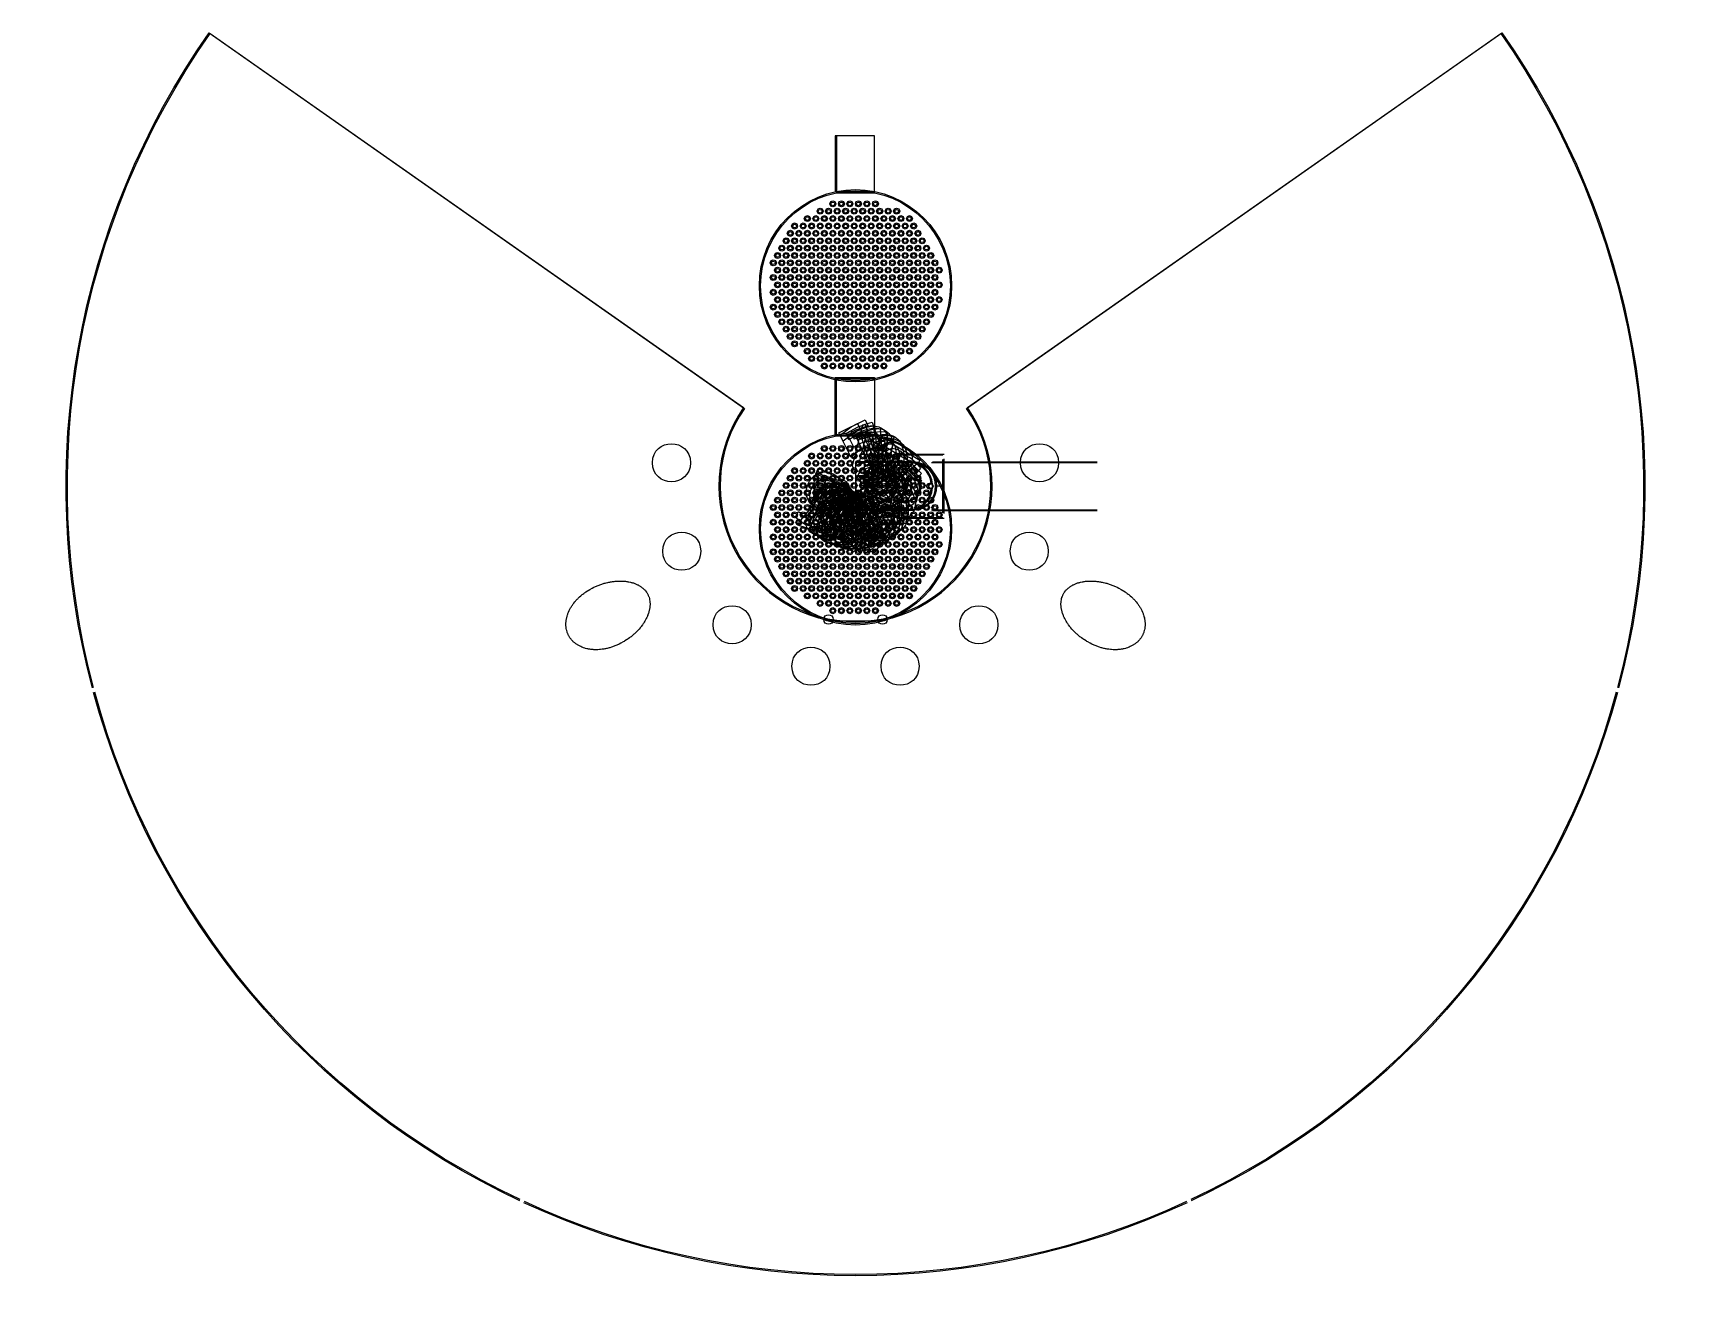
# Model space of a CAD drawing. Extents: x -12.2 to 12.2, y 340.7 to 359.5.
import ezdxf

# ---------------------------------------------------------------- set-up
doc = ezdxf.new("R2010")
doc.units = 0
doc.layers.get('0').update_dxf_attribs({"linetype": 'CONTINUOUS'})

msp = doc.modelspace()

# ---------------------------------------------------------------- linework, layer by layer
at = {"color": 5}
for points in [[(-9.609028, 359.512693), (-1.648629, 353.933257)], [(-9.594249, 359.502192), (-1.663797, 353.943758)], [(1.648629, 353.933257), (9.609028, 359.512693)], [(1.663797, 353.943758), (9.594249, 359.502192)], [(-0.300635, 357.155842), (0.281967, 357.155842), (0.281967, 357.98424), (-0.300635, 357.98424), (-0.300635, 357.155842)], [(-0.282355, 357.137563), (0.281967, 357.137563), (0.281967, 357.98424), (-0.282355, 357.98424), (-0.282355, 357.137563)], [(-0.499372, 356.862208), (-0.499372, 356.862208)], [(-0.481093, 356.862208), (-0.481093, 356.862208)], [(-0.372974, 356.862208), (-0.372974, 356.862208)], [(-0.354305, 356.862208), (-0.354305, 356.862208)], [(-0.30958, 356.971883), (-0.30958, 356.971883)], [(-0.2913, 356.971883), (-0.2913, 356.971883)], [(-0.246186, 356.862208), (-0.246186, 356.862208)], [(-0.227907, 356.862208), (-0.227907, 356.862208)], [(-0.183181, 356.971883), (-0.183181, 356.971883)], [(-0.164902, 356.971883), (-0.164902, 356.971883)], [(-0.119787, 356.862208), (-0.119787, 356.862208)], [(-0.101508, 356.862208), (-0.101508, 356.862208)], [(-0.056782, 356.971883), (-0.056782, 356.971883)], [(-0.038503, 356.971883), (-0.038503, 356.971883)], [(0.006612, 356.862208), (0.006612, 356.862208)], [(0.024891, 356.862208), (0.024891, 356.862208)], [(0.069617, 356.971883), (0.069617, 356.971883)], [(0.087896, 356.971883), (0.087896, 356.971883)], [(0.13301, 356.862208), (0.13301, 356.862208)], [(0.151289, 356.862208), (0.151289, 356.862208)], [(0.196015, 356.971883), (0.196015, 356.971883)], [(0.214683, 356.971883), (0.214683, 356.971883)], [(0.259409, 356.862208), (0.259409, 356.862208)], [(0.277688, 356.862208), (0.277688, 356.862208)], [(0.322414, 356.971883), (0.322414, 356.971883)], [(0.341082, 356.971883), (0.341082, 356.971883)], [(0.385808, 356.862208), (0.385808, 356.862208)], [(0.404087, 356.862208), (0.404087, 356.862208)], [(0.512207, 356.862208), (0.512207, 356.862208)], [(0.530486, 356.862208), (0.530486, 356.862208)], [(0.638605, 356.862208), (0.638605, 356.862208)], [(0.656885, 356.862208), (0.656885, 356.862208)], [(-0.878569, 356.643246), (-0.878569, 356.643246)], [(-0.86029, 356.643246), (-0.86029, 356.643246)], [(-0.75217, 356.643246), (-0.75217, 356.643246)], [(-0.733891, 356.643246), (-0.733891, 356.643246)], [(-0.688776, 356.752922), (-0.688776, 356.752922)], [(-0.670497, 356.752922), (-0.670497, 356.752922)], [(-0.625771, 356.643246), (-0.625771, 356.643246)], [(-0.607492, 356.643246), (-0.607492, 356.643246)], [(-0.562377, 356.752922), (-0.562377, 356.752922)], [(-0.544098, 356.752922), (-0.544098, 356.752922)], [(-0.499372, 356.643246), (-0.499372, 356.643246)], [(-0.481093, 356.643246), (-0.481093, 356.643246)], [(-0.435979, 356.752922), (-0.435979, 356.752922)], [(-0.417699, 356.752922), (-0.417699, 356.752922)], [(-0.372974, 356.643246), (-0.372974, 356.643246)], [(-0.354305, 356.643246), (-0.354305, 356.643246)], [(-0.30958, 356.752922), (-0.30958, 356.752922)], [(-0.2913, 356.752922), (-0.2913, 356.752922)], [(-0.246186, 356.643246), (-0.246186, 356.643246)], [(-0.227907, 356.643246), (-0.227907, 356.643246)], [(-0.183181, 356.752922), (-0.183181, 356.752922)], [(-0.164902, 356.752922), (-0.164902, 356.752922)], [(-0.119787, 356.643246), (-0.119787, 356.643246)], [(-0.101508, 356.643246), (-0.101508, 356.643246)], [(-0.056782, 356.752922), (-0.056782, 356.752922)], [(-0.038503, 356.752922), (-0.038503, 356.752922)], [(0.006612, 356.643246), (0.006612, 356.643246)], [(0.024891, 356.643246), (0.024891, 356.643246)], [(0.069617, 356.752922), (0.069617, 356.752922)], [(0.087896, 356.752922), (0.087896, 356.752922)], [(0.13301, 356.643246), (0.13301, 356.643246)], [(0.151289, 356.643246), (0.151289, 356.643246)], [(0.196015, 356.752922), (0.196015, 356.752922)], [(0.214683, 356.752922), (0.214683, 356.752922)], [(0.259409, 356.643246), (0.259409, 356.643246)], [(0.277688, 356.643246), (0.277688, 356.643246)], [(0.322414, 356.752922), (0.322414, 356.752922)], [(0.341082, 356.752922), (0.341082, 356.752922)], [(0.385808, 356.643246), (0.385808, 356.643246)], [(0.404087, 356.643246), (0.404087, 356.643246)], [(0.449202, 356.752922), (0.449202, 356.752922)], [(0.467481, 356.752922), (0.467481, 356.752922)], [(0.512207, 356.643246), (0.512207, 356.643246)], [(0.530486, 356.643246), (0.530486, 356.643246)], [(0.5756, 356.752922), (0.5756, 356.752922)], [(0.59388, 356.752922), (0.59388, 356.752922)], [(0.638605, 356.643246), (0.638605, 356.643246)], [(0.656885, 356.643246), (0.656885, 356.643246)], [(0.701999, 356.752922), (0.701999, 356.752922)], [(0.720279, 356.752922), (0.720279, 356.752922)], [(0.765004, 356.643246), (0.765004, 356.643246)], [(0.783284, 356.643246), (0.783284, 356.643246)], [(0.828398, 356.752922), (0.828398, 356.752922)], [(0.846677, 356.752922), (0.846677, 356.752922)], [(0.891403, 356.643246), (0.891403, 356.643246)], [(0.910071, 356.643246), (0.910071, 356.643246)], [(-1.004967, 356.424285), (-1.004967, 356.424285)], [(-0.986688, 356.424285), (-0.986688, 356.424285)], [(-0.941962, 356.53396), (-0.941962, 356.53396)], [(-0.923294, 356.53396), (-0.923294, 356.53396)], [(-0.878569, 356.424285), (-0.878569, 356.424285)], [(-0.86029, 356.424285), (-0.86029, 356.424285)], [(-0.815175, 356.53396), (-0.815175, 356.53396)], [(-0.796896, 356.53396), (-0.796896, 356.53396)], [(-0.75217, 356.424285), (-0.75217, 356.424285)], [(-0.733891, 356.424285), (-0.733891, 356.424285)], [(-0.688776, 356.53396), (-0.688776, 356.53396)], [(-0.670497, 356.53396), (-0.670497, 356.53396)], [(-0.625771, 356.424285), (-0.625771, 356.424285)], [(-0.607492, 356.424285), (-0.607492, 356.424285)], [(-0.562377, 356.53396), (-0.562377, 356.53396)], [(-0.544098, 356.53396), (-0.544098, 356.53396)], [(-0.499372, 356.424285), (-0.499372, 356.424285)], [(-0.481093, 356.424285), (-0.481093, 356.424285)], [(-0.435979, 356.53396), (-0.435979, 356.53396)], [(-0.417699, 356.53396), (-0.417699, 356.53396)], [(-0.372974, 356.424285), (-0.372974, 356.424285)], [(-0.354305, 356.424285), (-0.354305, 356.424285)], [(-0.30958, 356.53396), (-0.30958, 356.53396)], [(-0.2913, 356.53396), (-0.2913, 356.53396)], [(-0.246186, 356.424285), (-0.246186, 356.424285)], [(-0.227907, 356.424285), (-0.227907, 356.424285)], [(-0.183181, 356.53396), (-0.183181, 356.53396)], [(-0.164902, 356.53396), (-0.164902, 356.53396)], [(-0.119787, 356.424285), (-0.119787, 356.424285)], [(-0.101508, 356.424285), (-0.101508, 356.424285)], [(-0.056782, 356.53396), (-0.056782, 356.53396)], [(-0.038503, 356.53396), (-0.038503, 356.53396)], [(0.006612, 356.424285), (0.006612, 356.424285)], [(0.024891, 356.424285), (0.024891, 356.424285)], [(0.069617, 356.53396), (0.069617, 356.53396)], [(0.087896, 356.53396), (0.087896, 356.53396)], [(0.13301, 356.424285), (0.13301, 356.424285)], [(0.151289, 356.424285), (0.151289, 356.424285)], [(0.196015, 356.53396), (0.196015, 356.53396)], [(0.214683, 356.53396), (0.214683, 356.53396)], [(0.259409, 356.424285), (0.259409, 356.424285)], [(0.277688, 356.424285), (0.277688, 356.424285)], [(0.322414, 356.53396), (0.322414, 356.53396)], [(0.341082, 356.53396), (0.341082, 356.53396)], [(0.385808, 356.424285), (0.385808, 356.424285)], [(0.404087, 356.424285), (0.404087, 356.424285)], [(0.449202, 356.53396), (0.449202, 356.53396)], [(0.467481, 356.53396), (0.467481, 356.53396)], [(0.512207, 356.424285), (0.512207, 356.424285)], [(0.530486, 356.424285), (0.530486, 356.424285)], [(0.5756, 356.53396), (0.5756, 356.53396)], [(0.59388, 356.53396), (0.59388, 356.53396)], [(0.638605, 356.424285), (0.638605, 356.424285)], [(0.656885, 356.424285), (0.656885, 356.424285)], [(0.701999, 356.53396), (0.701999, 356.53396)], [(0.720279, 356.53396), (0.720279, 356.53396)], [(0.765004, 356.424285), (0.765004, 356.424285)], [(0.783284, 356.424285), (0.783284, 356.424285)], [(0.828398, 356.53396), (0.828398, 356.53396)], [(0.846677, 356.53396), (0.846677, 356.53396)], [(0.891403, 356.424285), (0.891403, 356.424285)], [(0.910071, 356.424285), (0.910071, 356.424285)], [(0.954797, 356.53396), (0.954797, 356.53396)], [(0.973076, 356.53396), (0.973076, 356.53396)], [(1.017802, 356.424285), (1.017802, 356.424285)], [(1.03647, 356.424285), (1.03647, 356.424285)], [(-1.19476, 356.096037), (-1.19476, 356.096037)], [(-1.176481, 356.096037), (-1.176481, 356.096037)], [(-1.131366, 356.205323), (-1.131366, 356.205323)], [(-1.113087, 356.205323), (-1.113087, 356.205323)], [(-1.068361, 356.314998), (-1.068361, 356.314998)], [(-1.068361, 356.096037), (-1.068361, 356.096037)], [(-1.049693, 356.314998), (-1.049693, 356.314998)], [(-1.049693, 356.096037), (-1.049693, 356.096037)], [(-1.004967, 356.205323), (-1.004967, 356.205323)], [(-0.986688, 356.205323), (-0.986688, 356.205323)], [(-0.941962, 356.314998), (-0.941962, 356.314998)], [(-0.941962, 356.096037), (-0.941962, 356.096037)], [(-0.923294, 356.314998), (-0.923294, 356.314998)], [(-0.923294, 356.096037), (-0.923294, 356.096037)], [(-0.878569, 356.205323), (-0.878569, 356.205323)], [(-0.86029, 356.205323), (-0.86029, 356.205323)], [(-0.815175, 356.314998), (-0.815175, 356.314998)], [(-0.815175, 356.096037), (-0.815175, 356.096037)], [(-0.796896, 356.314998), (-0.796896, 356.314998)], [(-0.796896, 356.096037), (-0.796896, 356.096037)], [(-0.75217, 356.205323), (-0.75217, 356.205323)], [(-0.733891, 356.205323), (-0.733891, 356.205323)], [(-0.688776, 356.314998), (-0.688776, 356.314998)], [(-0.688776, 356.096037), (-0.688776, 356.096037)], [(-0.670497, 356.314998), (-0.670497, 356.314998)], [(-0.670497, 356.096037), (-0.670497, 356.096037)], [(-0.625771, 356.205323), (-0.625771, 356.205323)], [(-0.607492, 356.205323), (-0.607492, 356.205323)], [(-0.562377, 356.314998), (-0.562377, 356.314998)], [(-0.562377, 356.096037), (-0.562377, 356.096037)], [(-0.544098, 356.314998), (-0.544098, 356.314998)], [(-0.544098, 356.096037), (-0.544098, 356.096037)], [(-0.499372, 356.205323), (-0.499372, 356.205323)], [(-0.481093, 356.205323), (-0.481093, 356.205323)], [(-0.435979, 356.314998), (-0.435979, 356.314998)], [(-0.435979, 356.096037), (-0.435979, 356.096037)], [(-0.417699, 356.314998), (-0.417699, 356.314998)], [(-0.417699, 356.096037), (-0.417699, 356.096037)], [(-0.372974, 356.205323), (-0.372974, 356.205323)], [(-0.354305, 356.205323), (-0.354305, 356.205323)], [(-0.30958, 356.314998), (-0.30958, 356.314998)], [(-0.30958, 356.096037), (-0.30958, 356.096037)], [(-0.2913, 356.314998), (-0.2913, 356.314998)], [(-0.2913, 356.096037), (-0.2913, 356.096037)], [(-0.246186, 356.205323), (-0.246186, 356.205323)], [(-0.227907, 356.205323), (-0.227907, 356.205323)], [(-0.183181, 356.314998), (-0.183181, 356.314998)], [(-0.183181, 356.096037), (-0.183181, 356.096037)], [(-0.164902, 356.314998), (-0.164902, 356.314998)], [(-0.164902, 356.096037), (-0.164902, 356.096037)], [(-0.119787, 356.205323), (-0.119787, 356.205323)], [(-0.101508, 356.205323), (-0.101508, 356.205323)], [(-0.056782, 356.314998), (-0.056782, 356.314998)], [(-0.056782, 356.096037), (-0.056782, 356.096037)], [(-0.038503, 356.314998), (-0.038503, 356.314998)], [(-0.038503, 356.096037), (-0.038503, 356.096037)], [(0.006612, 356.205323), (0.006612, 356.205323)], [(0.024891, 356.205323), (0.024891, 356.205323)], [(0.069617, 356.314998), (0.069617, 356.314998)], [(0.069617, 356.096037), (0.069617, 356.096037)], [(0.087896, 356.314998), (0.087896, 356.314998)], [(0.087896, 356.096037), (0.087896, 356.096037)], [(0.13301, 356.205323), (0.13301, 356.205323)], [(0.151289, 356.205323), (0.151289, 356.205323)], [(0.196015, 356.314998), (0.196015, 356.314998)], [(0.196015, 356.096037), (0.196015, 356.096037)], [(0.214683, 356.314998), (0.214683, 356.314998)], [(0.214683, 356.096037), (0.214683, 356.096037)], [(0.259409, 356.205323), (0.259409, 356.205323)], [(0.277688, 356.205323), (0.277688, 356.205323)], [(0.322414, 356.314998), (0.322414, 356.314998)], [(0.322414, 356.096037), (0.322414, 356.096037)], [(0.341082, 356.314998), (0.341082, 356.314998)], [(0.341082, 356.096037), (0.341082, 356.096037)], [(0.385808, 356.205323), (0.385808, 356.205323)], [(0.404087, 356.205323), (0.404087, 356.205323)], [(0.449202, 356.314998), (0.449202, 356.314998)], [(0.449202, 356.096037), (0.449202, 356.096037)], [(0.467481, 356.314998), (0.467481, 356.314998)], [(0.467481, 356.096037), (0.467481, 356.096037)], [(0.512207, 356.205323), (0.512207, 356.205323)], [(0.530486, 356.205323), (0.530486, 356.205323)], [(0.5756, 356.314998), (0.5756, 356.314998)], [(0.5756, 356.096037), (0.5756, 356.096037)], [(0.59388, 356.314998), (0.59388, 356.314998)], [(0.59388, 356.096037), (0.59388, 356.096037)], [(0.638605, 356.205323), (0.638605, 356.205323)], [(0.656885, 356.205323), (0.656885, 356.205323)], [(0.701999, 356.314998), (0.701999, 356.314998)], [(0.701999, 356.096037), (0.701999, 356.096037)], [(0.720279, 356.314998), (0.720279, 356.314998)], [(0.720279, 356.096037), (0.720279, 356.096037)], [(0.765004, 356.205323), (0.765004, 356.205323)], [(0.783284, 356.205323), (0.783284, 356.205323)], [(0.828398, 356.314998), (0.828398, 356.314998)], [(0.828398, 356.096037), (0.828398, 356.096037)], [(0.846677, 356.314998), (0.846677, 356.314998)], [(0.846677, 356.096037), (0.846677, 356.096037)], [(0.891403, 356.205323), (0.891403, 356.205323)], [(0.910071, 356.205323), (0.910071, 356.205323)], [(0.954797, 356.314998), (0.954797, 356.314998)], [(0.954797, 356.096037), (0.954797, 356.096037)], [(0.973076, 356.314998), (0.973076, 356.314998)], [(0.973076, 356.096037), (0.973076, 356.096037)], [(1.017802, 356.205323), (1.017802, 356.205323)], [(1.03647, 356.205323), (1.03647, 356.205323)], [(1.081196, 356.314998), (1.081196, 356.314998)], [(1.081196, 356.096037), (1.081196, 356.096037)], [(1.099475, 356.314998), (1.099475, 356.314998)], [(1.099475, 356.096037), (1.099475, 356.096037)], [(1.144589, 356.205323), (1.144589, 356.205323)], [(1.162869, 356.205323), (1.162869, 356.205323)], [(1.207594, 356.096037), (1.207594, 356.096037)], [(1.225873, 356.096037), (1.225873, 356.096037)], [(-1.19476, 355.877075), (-1.19476, 355.877075)], [(-1.176481, 355.877075), (-1.176481, 355.877075)], [(-1.131366, 355.986362), (-1.131366, 355.986362)], [(-1.113087, 355.986362), (-1.113087, 355.986362)], [(-1.068361, 355.877075), (-1.068361, 355.877075)], [(-1.049693, 355.877075), (-1.049693, 355.877075)], [(-1.004967, 355.986362), (-1.004967, 355.986362)], [(-0.986688, 355.986362), (-0.986688, 355.986362)], [(-0.941962, 355.877075), (-0.941962, 355.877075)], [(-0.923294, 355.877075), (-0.923294, 355.877075)], [(-0.878569, 355.986362), (-0.878569, 355.986362)], [(-0.86029, 355.986362), (-0.86029, 355.986362)], [(-0.815175, 355.877075), (-0.815175, 355.877075)], [(-0.796896, 355.877075), (-0.796896, 355.877075)], [(-0.75217, 355.986362), (-0.75217, 355.986362)], [(-0.733891, 355.986362), (-0.733891, 355.986362)], [(-0.688776, 355.877075), (-0.688776, 355.877075)], [(-0.670497, 355.877075), (-0.670497, 355.877075)], [(-0.625771, 355.986362), (-0.625771, 355.986362)], [(-0.607492, 355.986362), (-0.607492, 355.986362)], [(-0.562377, 355.877075), (-0.562377, 355.877075)], [(-0.544098, 355.877075), (-0.544098, 355.877075)], [(-0.499372, 355.986362), (-0.499372, 355.986362)], [(-0.481093, 355.986362), (-0.481093, 355.986362)], [(-0.435979, 355.877075), (-0.435979, 355.877075)], [(-0.417699, 355.877075), (-0.417699, 355.877075)], [(-0.372974, 355.986362), (-0.372974, 355.986362)], [(-0.354305, 355.986362), (-0.354305, 355.986362)], [(-0.30958, 355.877075), (-0.30958, 355.877075)], [(-0.2913, 355.877075), (-0.2913, 355.877075)], [(-0.246186, 355.986362), (-0.246186, 355.986362)], [(-0.227907, 355.986362), (-0.227907, 355.986362)], [(-0.183181, 355.877075), (-0.183181, 355.877075)], [(-0.164902, 355.877075), (-0.164902, 355.877075)], [(-0.119787, 355.986362), (-0.119787, 355.986362)], [(-0.101508, 355.986362), (-0.101508, 355.986362)], [(-0.056782, 355.877075), (-0.056782, 355.877075)], [(-0.038503, 355.877075), (-0.038503, 355.877075)], [(0.006612, 355.986362), (0.006612, 355.986362)], [(0.024891, 355.986362), (0.024891, 355.986362)], [(0.069617, 355.877075), (0.069617, 355.877075)], [(0.087896, 355.877075), (0.087896, 355.877075)], [(0.13301, 355.986362), (0.13301, 355.986362)], [(0.151289, 355.986362), (0.151289, 355.986362)], [(0.196015, 355.877075), (0.196015, 355.877075)], [(0.214683, 355.877075), (0.214683, 355.877075)], [(0.259409, 355.986362), (0.259409, 355.986362)], [(0.277688, 355.986362), (0.277688, 355.986362)], [(0.322414, 355.877075), (0.322414, 355.877075)], [(0.341082, 355.877075), (0.341082, 355.877075)], [(0.385808, 355.986362), (0.385808, 355.986362)], [(0.404087, 355.986362), (0.404087, 355.986362)], [(0.449202, 355.877075), (0.449202, 355.877075)], [(0.467481, 355.877075), (0.467481, 355.877075)], [(0.512207, 355.986362), (0.512207, 355.986362)], [(0.530486, 355.986362), (0.530486, 355.986362)], [(0.5756, 355.877075), (0.5756, 355.877075)], [(0.59388, 355.877075), (0.59388, 355.877075)], [(0.638605, 355.986362), (0.638605, 355.986362)], [(0.656885, 355.986362), (0.656885, 355.986362)], [(0.701999, 355.877075), (0.701999, 355.877075)], [(0.720279, 355.877075), (0.720279, 355.877075)], [(0.765004, 355.986362), (0.765004, 355.986362)], [(0.783284, 355.986362), (0.783284, 355.986362)], [(0.828398, 355.877075), (0.828398, 355.877075)], [(0.846677, 355.877075), (0.846677, 355.877075)], [(0.891403, 355.986362), (0.891403, 355.986362)], [(0.910071, 355.986362), (0.910071, 355.986362)], [(0.954797, 355.877075), (0.954797, 355.877075)], [(0.973076, 355.877075), (0.973076, 355.877075)], [(1.017802, 355.986362), (1.017802, 355.986362)], [(1.03647, 355.986362), (1.03647, 355.986362)], [(1.081196, 355.877075), (1.081196, 355.877075)], [(1.099475, 355.877075), (1.099475, 355.877075)], [(1.144589, 355.986362), (1.144589, 355.986362)], [(1.162869, 355.986362), (1.162869, 355.986362)], [(1.207594, 355.877075), (1.207594, 355.877075)], [(1.225873, 355.877075), (1.225873, 355.877075)], [(1.270988, 355.986362), (1.270988, 355.986362)], [(1.289267, 355.986362), (1.289267, 355.986362)], [(-1.19476, 355.658114), (-1.19476, 355.658114)], [(-1.176481, 355.658114), (-1.176481, 355.658114)], [(-1.131366, 355.7674), (-1.131366, 355.7674)], [(-1.113087, 355.7674), (-1.113087, 355.7674)], [(-1.068361, 355.658114), (-1.068361, 355.658114)], [(-1.049693, 355.658114), (-1.049693, 355.658114)], [(-1.004967, 355.7674), (-1.004967, 355.7674)], [(-0.986688, 355.7674), (-0.986688, 355.7674)], [(-0.941962, 355.658114), (-0.941962, 355.658114)], [(-0.923294, 355.658114), (-0.923294, 355.658114)], [(-0.878569, 355.7674), (-0.878569, 355.7674)], [(-0.86029, 355.7674), (-0.86029, 355.7674)], [(-0.815175, 355.658114), (-0.815175, 355.658114)], [(-0.796896, 355.658114), (-0.796896, 355.658114)], [(-0.75217, 355.7674), (-0.75217, 355.7674)], [(-0.733891, 355.7674), (-0.733891, 355.7674)], [(-0.688776, 355.658114), (-0.688776, 355.658114)], [(-0.670497, 355.658114), (-0.670497, 355.658114)], [(-0.625771, 355.7674), (-0.625771, 355.7674)], [(-0.607492, 355.7674), (-0.607492, 355.7674)], [(-0.562377, 355.658114), (-0.562377, 355.658114)], [(-0.544098, 355.658114), (-0.544098, 355.658114)], [(-0.499372, 355.7674), (-0.499372, 355.7674)], [(-0.481093, 355.7674), (-0.481093, 355.7674)], [(-0.435979, 355.658114), (-0.435979, 355.658114)], [(-0.417699, 355.658114), (-0.417699, 355.658114)], [(-0.372974, 355.7674), (-0.372974, 355.7674)], [(-0.354305, 355.7674), (-0.354305, 355.7674)], [(-0.30958, 355.658114), (-0.30958, 355.658114)], [(-0.2913, 355.658114), (-0.2913, 355.658114)], [(-0.246186, 355.7674), (-0.246186, 355.7674)], [(-0.227907, 355.7674), (-0.227907, 355.7674)], [(-0.183181, 355.658114), (-0.183181, 355.658114)], [(-0.164902, 355.658114), (-0.164902, 355.658114)], [(-0.119787, 355.7674), (-0.119787, 355.7674)], [(-0.101508, 355.7674), (-0.101508, 355.7674)], [(-0.056782, 355.658114), (-0.056782, 355.658114)], [(-0.038503, 355.658114), (-0.038503, 355.658114)], [(0.006612, 355.7674), (0.006612, 355.7674)], [(0.024891, 355.7674), (0.024891, 355.7674)], [(0.069617, 355.658114), (0.069617, 355.658114)], [(0.087896, 355.658114), (0.087896, 355.658114)], [(0.13301, 355.7674), (0.13301, 355.7674)], [(0.151289, 355.7674), (0.151289, 355.7674)], [(0.196015, 355.658114), (0.196015, 355.658114)], [(0.214683, 355.658114), (0.214683, 355.658114)], [(0.259409, 355.7674), (0.259409, 355.7674)], [(0.277688, 355.7674), (0.277688, 355.7674)], [(0.322414, 355.658114), (0.322414, 355.658114)], [(0.341082, 355.658114), (0.341082, 355.658114)], [(0.385808, 355.7674), (0.385808, 355.7674)], [(0.404087, 355.7674), (0.404087, 355.7674)], [(0.449202, 355.658114), (0.449202, 355.658114)], [(0.467481, 355.658114), (0.467481, 355.658114)], [(0.512207, 355.7674), (0.512207, 355.7674)], [(0.530486, 355.7674), (0.530486, 355.7674)], [(0.5756, 355.658114), (0.5756, 355.658114)], [(0.59388, 355.658114), (0.59388, 355.658114)], [(0.638605, 355.7674), (0.638605, 355.7674)], [(0.656885, 355.7674), (0.656885, 355.7674)], [(0.701999, 355.658114), (0.701999, 355.658114)], [(0.720279, 355.658114), (0.720279, 355.658114)], [(0.765004, 355.7674), (0.765004, 355.7674)], [(0.783284, 355.7674), (0.783284, 355.7674)], [(0.828398, 355.658114), (0.828398, 355.658114)], [(0.846677, 355.658114), (0.846677, 355.658114)], [(0.891403, 355.7674), (0.891403, 355.7674)], [(0.910071, 355.7674), (0.910071, 355.7674)], [(0.954797, 355.658114), (0.954797, 355.658114)], [(0.973076, 355.658114), (0.973076, 355.658114)], [(1.017802, 355.7674), (1.017802, 355.7674)], [(1.03647, 355.7674), (1.03647, 355.7674)], [(1.081196, 355.658114), (1.081196, 355.658114)], [(1.099475, 355.658114), (1.099475, 355.658114)], [(1.144589, 355.7674), (1.144589, 355.7674)], [(1.162869, 355.7674), (1.162869, 355.7674)], [(1.207594, 355.658114), (1.207594, 355.658114)], [(1.225873, 355.658114), (1.225873, 355.658114)], [(1.270988, 355.7674), (1.270988, 355.7674)], [(1.289267, 355.7674), (1.289267, 355.7674)], [(1.410999, 355.754955), (1.410999, 355.754955)], [(1.429278, 355.754955), (1.429278, 355.754955)], [(-1.19476, 355.438763), (-1.19476, 355.438763)], [(-1.176481, 355.438763), (-1.176481, 355.438763)], [(-1.131366, 355.548439), (-1.131366, 355.548439)], [(-1.113087, 355.548439), (-1.113087, 355.548439)], [(-1.068361, 355.438763), (-1.068361, 355.438763)], [(-1.049693, 355.438763), (-1.049693, 355.438763)], [(-1.004967, 355.548439), (-1.004967, 355.548439)], [(-0.986688, 355.548439), (-0.986688, 355.548439)], [(-0.941962, 355.438763), (-0.941962, 355.438763)], [(-0.923294, 355.438763), (-0.923294, 355.438763)], [(-0.878569, 355.548439), (-0.878569, 355.548439)], [(-0.86029, 355.548439), (-0.86029, 355.548439)], [(-0.815175, 355.438763), (-0.815175, 355.438763)], [(-0.796896, 355.438763), (-0.796896, 355.438763)], [(-0.75217, 355.548439), (-0.75217, 355.548439)], [(-0.733891, 355.548439), (-0.733891, 355.548439)], [(-0.688776, 355.438763), (-0.688776, 355.438763)], [(-0.670497, 355.438763), (-0.670497, 355.438763)], [(-0.625771, 355.548439), (-0.625771, 355.548439)], [(-0.607492, 355.548439), (-0.607492, 355.548439)], [(-0.562377, 355.438763), (-0.562377, 355.438763)], [(-0.544098, 355.438763), (-0.544098, 355.438763)], [(-0.499372, 355.548439), (-0.499372, 355.548439)], [(-0.481093, 355.548439), (-0.481093, 355.548439)], [(-0.435979, 355.438763), (-0.435979, 355.438763)], [(-0.417699, 355.438763), (-0.417699, 355.438763)], [(-0.372974, 355.548439), (-0.372974, 355.548439)], [(-0.354305, 355.548439), (-0.354305, 355.548439)], [(-0.30958, 355.438763), (-0.30958, 355.438763)], [(-0.2913, 355.438763), (-0.2913, 355.438763)], [(-0.246186, 355.548439), (-0.246186, 355.548439)], [(-0.227907, 355.548439), (-0.227907, 355.548439)], [(-0.183181, 355.438763), (-0.183181, 355.438763)], [(-0.164902, 355.438763), (-0.164902, 355.438763)], [(-0.119787, 355.548439), (-0.119787, 355.548439)], [(-0.101508, 355.548439), (-0.101508, 355.548439)], [(-0.056782, 355.438763), (-0.056782, 355.438763)], [(-0.038503, 355.438763), (-0.038503, 355.438763)], [(0.006612, 355.548439), (0.006612, 355.548439)], [(0.024891, 355.548439), (0.024891, 355.548439)], [(0.069617, 355.438763), (0.069617, 355.438763)], [(0.087896, 355.438763), (0.087896, 355.438763)], [(0.13301, 355.548439), (0.13301, 355.548439)], [(0.151289, 355.548439), (0.151289, 355.548439)], [(0.196015, 355.438763), (0.196015, 355.438763)], [(0.214683, 355.438763), (0.214683, 355.438763)], [(0.259409, 355.548439), (0.259409, 355.548439)], [(0.277688, 355.548439), (0.277688, 355.548439)], [(0.322414, 355.438763), (0.322414, 355.438763)], [(0.341082, 355.438763), (0.341082, 355.438763)], [(0.385808, 355.548439), (0.385808, 355.548439)], [(0.404087, 355.548439), (0.404087, 355.548439)], [(0.449202, 355.438763), (0.449202, 355.438763)], [(0.467481, 355.438763), (0.467481, 355.438763)], [(0.512207, 355.548439), (0.512207, 355.548439)], [(0.530486, 355.548439), (0.530486, 355.548439)], [(0.5756, 355.438763), (0.5756, 355.438763)], [(0.59388, 355.438763), (0.59388, 355.438763)], [(0.638605, 355.548439), (0.638605, 355.548439)], [(0.656885, 355.548439), (0.656885, 355.548439)], [(0.701999, 355.438763), (0.701999, 355.438763)], [(0.720279, 355.438763), (0.720279, 355.438763)], [(0.765004, 355.548439), (0.765004, 355.548439)], [(0.783284, 355.548439), (0.783284, 355.548439)], [(0.828398, 355.438763), (0.828398, 355.438763)], [(0.846677, 355.438763), (0.846677, 355.438763)], [(0.891403, 355.548439), (0.891403, 355.548439)], [(0.910071, 355.548439), (0.910071, 355.548439)], [(0.954797, 355.438763), (0.954797, 355.438763)], [(0.973076, 355.438763), (0.973076, 355.438763)], [(1.017802, 355.548439), (1.017802, 355.548439)], [(1.03647, 355.548439), (1.03647, 355.548439)], [(1.081196, 355.438763), (1.081196, 355.438763)], [(1.099475, 355.438763), (1.099475, 355.438763)], [(1.144589, 355.548439), (1.144589, 355.548439)], [(1.162869, 355.548439), (1.162869, 355.548439)], [(1.207594, 355.438763), (1.207594, 355.438763)], [(1.225873, 355.438763), (1.225873, 355.438763)], [(1.270988, 355.548439), (1.270988, 355.548439)], [(1.289267, 355.548439), (1.289267, 355.548439)], [(-1.131366, 355.329477), (-1.131366, 355.329477)], [(-1.113087, 355.329477), (-1.113087, 355.329477)], [(-1.068361, 355.219802), (-1.068361, 355.219802)], [(-1.049693, 355.219802), (-1.049693, 355.219802)], [(-1.004967, 355.329477), (-1.004967, 355.329477)], [(-0.986688, 355.329477), (-0.986688, 355.329477)], [(-0.941962, 355.219802), (-0.941962, 355.219802)], [(-0.923294, 355.219802), (-0.923294, 355.219802)], [(-0.878569, 355.329477), (-0.878569, 355.329477)], [(-0.86029, 355.329477), (-0.86029, 355.329477)], [(-0.815175, 355.219802), (-0.815175, 355.219802)], [(-0.796896, 355.219802), (-0.796896, 355.219802)], [(-0.75217, 355.329477), (-0.75217, 355.329477)], [(-0.733891, 355.329477), (-0.733891, 355.329477)], [(-0.688776, 355.219802), (-0.688776, 355.219802)], [(-0.670497, 355.219802), (-0.670497, 355.219802)], [(-0.625771, 355.329477), (-0.625771, 355.329477)], [(-0.607492, 355.329477), (-0.607492, 355.329477)], [(-0.562377, 355.219802), (-0.562377, 355.219802)], [(-0.544098, 355.219802), (-0.544098, 355.219802)], [(-0.499372, 355.329477), (-0.499372, 355.329477)], [(-0.481093, 355.329477), (-0.481093, 355.329477)], [(-0.435979, 355.219802), (-0.435979, 355.219802)], [(-0.417699, 355.219802), (-0.417699, 355.219802)], [(-0.372974, 355.329477), (-0.372974, 355.329477)], [(-0.354305, 355.329477), (-0.354305, 355.329477)], [(-0.30958, 355.219802), (-0.30958, 355.219802)], [(-0.2913, 355.219802), (-0.2913, 355.219802)], [(-0.246186, 355.329477), (-0.246186, 355.329477)], [(-0.227907, 355.329477), (-0.227907, 355.329477)], [(-0.183181, 355.219802), (-0.183181, 355.219802)], [(-0.164902, 355.219802), (-0.164902, 355.219802)], [(-0.119787, 355.329477), (-0.119787, 355.329477)], [(-0.101508, 355.329477), (-0.101508, 355.329477)], [(-0.056782, 355.219802), (-0.056782, 355.219802)], [(-0.038503, 355.219802), (-0.038503, 355.219802)], [(0.006612, 355.329477), (0.006612, 355.329477)], [(0.024891, 355.329477), (0.024891, 355.329477)], [(0.069617, 355.219802), (0.069617, 355.219802)], [(0.087896, 355.219802), (0.087896, 355.219802)], [(0.13301, 355.329477), (0.13301, 355.329477)], [(0.151289, 355.329477), (0.151289, 355.329477)], [(0.196015, 355.219802), (0.196015, 355.219802)], [(0.214683, 355.219802), (0.214683, 355.219802)], [(0.259409, 355.329477), (0.259409, 355.329477)], [(0.277688, 355.329477), (0.277688, 355.329477)], [(0.322414, 355.219802), (0.322414, 355.219802)], [(0.341082, 355.219802), (0.341082, 355.219802)], [(0.385808, 355.329477), (0.385808, 355.329477)], [(0.404087, 355.329477), (0.404087, 355.329477)], [(0.449202, 355.219802), (0.449202, 355.219802)], [(0.467481, 355.219802), (0.467481, 355.219802)], [(0.512207, 355.329477), (0.512207, 355.329477)], [(0.530486, 355.329477), (0.530486, 355.329477)], [(0.5756, 355.219802), (0.5756, 355.219802)], [(0.59388, 355.219802), (0.59388, 355.219802)], [(0.638605, 355.329477), (0.638605, 355.329477)], [(0.656885, 355.329477), (0.656885, 355.329477)], [(0.701999, 355.219802), (0.701999, 355.219802)], [(0.720279, 355.219802), (0.720279, 355.219802)], [(0.765004, 355.329477), (0.765004, 355.329477)], [(0.783284, 355.329477), (0.783284, 355.329477)], [(0.828398, 355.219802), (0.828398, 355.219802)], [(0.846677, 355.219802), (0.846677, 355.219802)], [(0.891403, 355.329477), (0.891403, 355.329477)], [(0.910071, 355.329477), (0.910071, 355.329477)], [(0.954797, 355.219802), (0.954797, 355.219802)], [(0.973076, 355.219802), (0.973076, 355.219802)], [(1.017802, 355.329477), (1.017802, 355.329477)], [(1.03647, 355.329477), (1.03647, 355.329477)], [(1.081196, 355.219802), (1.081196, 355.219802)], [(1.099475, 355.219802), (1.099475, 355.219802)], [(1.144589, 355.329477), (1.144589, 355.329477)], [(1.162869, 355.329477), (1.162869, 355.329477)], [(-1.004967, 355.110515), (-1.004967, 355.110515)], [(-0.986688, 355.110515), (-0.986688, 355.110515)], [(-0.941962, 355.00084), (-0.941962, 355.00084)], [(-0.923294, 355.00084), (-0.923294, 355.00084)], [(-0.878569, 355.110515), (-0.878569, 355.110515)], [(-0.878569, 354.891554), (-0.878569, 354.891554)], [(-0.86029, 355.110515), (-0.86029, 355.110515)], [(-0.86029, 354.891554), (-0.86029, 354.891554)], [(-0.815175, 355.00084), (-0.815175, 355.00084)], [(-0.796896, 355.00084), (-0.796896, 355.00084)], [(-0.75217, 355.110515), (-0.75217, 355.110515)], [(-0.75217, 354.891554), (-0.75217, 354.891554)], [(-0.733891, 355.110515), (-0.733891, 355.110515)], [(-0.733891, 354.891554), (-0.733891, 354.891554)], [(-0.688776, 355.00084), (-0.688776, 355.00084)], [(-0.670497, 355.00084), (-0.670497, 355.00084)], [(-0.625771, 355.110515), (-0.625771, 355.110515)], [(-0.625771, 354.891554), (-0.625771, 354.891554)], [(-0.607492, 355.110515), (-0.607492, 355.110515)], [(-0.607492, 354.891554), (-0.607492, 354.891554)], [(-0.562377, 355.00084), (-0.562377, 355.00084)], [(-0.544098, 355.00084), (-0.544098, 355.00084)], [(-0.499372, 355.110515), (-0.499372, 355.110515)], [(-0.499372, 354.891554), (-0.499372, 354.891554)], [(-0.481093, 355.110515), (-0.481093, 355.110515)], [(-0.481093, 354.891554), (-0.481093, 354.891554)], [(-0.435979, 355.00084), (-0.435979, 355.00084)], [(-0.417699, 355.00084), (-0.417699, 355.00084)], [(-0.372974, 355.110515), (-0.372974, 355.110515)], [(-0.372974, 354.891554), (-0.372974, 354.891554)], [(-0.354305, 355.110515), (-0.354305, 355.110515)], [(-0.354305, 354.891554), (-0.354305, 354.891554)], [(-0.30958, 355.00084), (-0.30958, 355.00084)], [(-0.2913, 355.00084), (-0.2913, 355.00084)], [(-0.246186, 355.110515), (-0.246186, 355.110515)], [(-0.246186, 354.891554), (-0.246186, 354.891554)], [(-0.227907, 355.110515), (-0.227907, 355.110515)], [(-0.227907, 354.891554), (-0.227907, 354.891554)], [(-0.183181, 355.00084), (-0.183181, 355.00084)], [(-0.164902, 355.00084), (-0.164902, 355.00084)], [(-0.119787, 355.110515), (-0.119787, 355.110515)], [(-0.119787, 354.891554), (-0.119787, 354.891554)], [(-0.101508, 355.110515), (-0.101508, 355.110515)], [(-0.101508, 354.891554), (-0.101508, 354.891554)], [(-0.056782, 355.00084), (-0.056782, 355.00084)], [(-0.038503, 355.00084), (-0.038503, 355.00084)], [(0.006612, 355.110515), (0.006612, 355.110515)], [(0.006612, 354.891554), (0.006612, 354.891554)], [(0.024891, 355.110515), (0.024891, 355.110515)], [(0.024891, 354.891554), (0.024891, 354.891554)], [(0.069617, 355.00084), (0.069617, 355.00084)], [(0.087896, 355.00084), (0.087896, 355.00084)], [(0.13301, 355.110515), (0.13301, 355.110515)], [(0.13301, 354.891554), (0.13301, 354.891554)], [(0.151289, 355.110515), (0.151289, 355.110515)], [(0.151289, 354.891554), (0.151289, 354.891554)], [(0.196015, 355.00084), (0.196015, 355.00084)], [(0.214683, 355.00084), (0.214683, 355.00084)], [(0.259409, 355.110515), (0.259409, 355.110515)], [(0.259409, 354.891554), (0.259409, 354.891554)], [(0.277688, 355.110515), (0.277688, 355.110515)], [(0.277688, 354.891554), (0.277688, 354.891554)], [(0.322414, 355.00084), (0.322414, 355.00084)], [(0.341082, 355.00084), (0.341082, 355.00084)], [(0.385808, 355.110515), (0.385808, 355.110515)], [(0.385808, 354.891554), (0.385808, 354.891554)], [(0.404087, 355.110515), (0.404087, 355.110515)], [(0.404087, 354.891554), (0.404087, 354.891554)], [(0.449202, 355.00084), (0.449202, 355.00084)], [(0.467481, 355.00084), (0.467481, 355.00084)], [(0.512207, 355.110515), (0.512207, 355.110515)], [(0.512207, 354.891554), (0.512207, 354.891554)], [(0.530486, 355.110515), (0.530486, 355.110515)], [(0.530486, 354.891554), (0.530486, 354.891554)], [(0.5756, 355.00084), (0.5756, 355.00084)], [(0.59388, 355.00084), (0.59388, 355.00084)], [(0.638605, 355.110515), (0.638605, 355.110515)], [(0.638605, 354.891554), (0.638605, 354.891554)], [(0.656885, 355.110515), (0.656885, 355.110515)], [(0.656885, 354.891554), (0.656885, 354.891554)], [(0.701999, 355.00084), (0.701999, 355.00084)], [(0.720279, 355.00084), (0.720279, 355.00084)], [(0.765004, 355.110515), (0.765004, 355.110515)], [(0.765004, 354.891554), (0.765004, 354.891554)], [(0.783284, 355.110515), (0.783284, 355.110515)], [(0.783284, 354.891554), (0.783284, 354.891554)], [(0.828398, 355.00084), (0.828398, 355.00084)], [(0.846677, 355.00084), (0.846677, 355.00084)], [(0.891403, 355.110515), (0.891403, 355.110515)], [(0.891403, 354.891554), (0.891403, 354.891554)], [(0.910071, 355.110515), (0.910071, 355.110515)], [(0.910071, 354.891554), (0.910071, 354.891554)], [(0.954797, 355.00084), (0.954797, 355.00084)], [(0.973076, 355.00084), (0.973076, 355.00084)], [(1.017802, 355.110515), (1.017802, 355.110515)], [(1.03647, 355.110515), (1.03647, 355.110515)], [(-0.688776, 354.781879), (-0.688776, 354.781879)], [(-0.670497, 354.781879), (-0.670497, 354.781879)], [(-0.625771, 354.672592), (-0.625771, 354.672592)], [(-0.607492, 354.672592), (-0.607492, 354.672592)], [(-0.562377, 354.781879), (-0.562377, 354.781879)], [(-0.544098, 354.781879), (-0.544098, 354.781879)], [(-0.499372, 354.672592), (-0.499372, 354.672592)], [(-0.481093, 354.672592), (-0.481093, 354.672592)], [(-0.435979, 354.781879), (-0.435979, 354.781879)], [(-0.417699, 354.781879), (-0.417699, 354.781879)], [(-0.372974, 354.672592), (-0.372974, 354.672592)], [(-0.354305, 354.672592), (-0.354305, 354.672592)], [(-0.30958, 354.781879), (-0.30958, 354.781879)], [(-0.2913, 354.781879), (-0.2913, 354.781879)], [(-0.246186, 354.672592), (-0.246186, 354.672592)], [(-0.227907, 354.672592), (-0.227907, 354.672592)], [(-0.183181, 354.781879), (-0.183181, 354.781879)], [(-0.164902, 354.781879), (-0.164902, 354.781879)], [(-0.119787, 354.672592), (-0.119787, 354.672592)], [(-0.101508, 354.672592), (-0.101508, 354.672592)], [(-0.056782, 354.781879), (-0.056782, 354.781879)], [(-0.038503, 354.781879), (-0.038503, 354.781879)], [(0.006612, 354.672592), (0.006612, 354.672592)], [(0.024891, 354.672592), (0.024891, 354.672592)], [(0.069617, 354.781879), (0.069617, 354.781879)], [(0.087896, 354.781879), (0.087896, 354.781879)], [(0.13301, 354.672592), (0.13301, 354.672592)], [(0.151289, 354.672592), (0.151289, 354.672592)], [(0.196015, 354.781879), (0.196015, 354.781879)], [(0.214683, 354.781879), (0.214683, 354.781879)], [(0.259409, 354.672592), (0.259409, 354.672592)], [(0.277688, 354.672592), (0.277688, 354.672592)], [(0.322414, 354.781879), (0.322414, 354.781879)], [(0.341082, 354.781879), (0.341082, 354.781879)], [(0.385808, 354.672592), (0.385808, 354.672592)], [(0.404087, 354.672592), (0.404087, 354.672592)], [(0.449202, 354.781879), (0.449202, 354.781879)], [(0.467481, 354.781879), (0.467481, 354.781879)], [(0.512207, 354.672592), (0.512207, 354.672592)], [(0.530486, 354.672592), (0.530486, 354.672592)], [(0.5756, 354.781879), (0.5756, 354.781879)], [(0.59388, 354.781879), (0.59388, 354.781879)], [(0.638605, 354.672592), (0.638605, 354.672592)], [(0.656885, 354.672592), (0.656885, 354.672592)], [(0.701999, 354.781879), (0.701999, 354.781879)], [(0.720279, 354.781879), (0.720279, 354.781879)], [(0.828398, 354.781879), (0.828398, 354.781879)], [(0.846677, 354.781879), (0.846677, 354.781879)], [(-0.435979, 354.562917), (-0.435979, 354.562917)], [(-0.417699, 354.562917), (-0.417699, 354.562917)], [(-0.30958, 354.562917), (-0.30958, 354.562917)], [(-0.300635, 354.391015), (0.281967, 354.391015), (0.281967, 353.526058), (-0.300635, 353.526058), (-0.300635, 354.391015)], [(-0.2913, 354.562917), (-0.2913, 354.562917)], [(-0.183181, 354.562917), (-0.183181, 354.562917)], [(-0.164902, 354.562917), (-0.164902, 354.562917)], [(-0.056782, 354.562917), (-0.056782, 354.562917)], [(-0.038503, 354.562917), (-0.038503, 354.562917)], [(0.069617, 354.562917), (0.069617, 354.562917)], [(0.087896, 354.562917), (0.087896, 354.562917)], [(0.196015, 354.562917), (0.196015, 354.562917)], [(0.214683, 354.562917), (0.214683, 354.562917)], [(0.322414, 354.562917), (0.322414, 354.562917)], [(0.341082, 354.562917), (0.341082, 354.562917)], [(0.449202, 354.562917), (0.449202, 354.562917)], [(0.467481, 354.562917), (0.467481, 354.562917)], [(-0.282355, 354.372347), (0.281967, 354.372347), (0.281967, 353.525669), (-0.282355, 353.525669), (-0.282355, 354.372347)], [(-0.625771, 353.225813), (-0.625771, 353.225813)], [(-0.607492, 353.225813), (-0.607492, 353.225813)], [(-0.499372, 353.225813), (-0.499372, 353.225813)], [(-0.481093, 353.225813), (-0.481093, 353.225813)], [(-0.435979, 353.335488), (-0.435979, 353.335488)], [(-0.417699, 353.335488), (-0.417699, 353.335488)], [(-0.372974, 353.225813), (-0.372974, 353.225813)], [(-0.354305, 353.225813), (-0.354305, 353.225813)], [(-0.30958, 353.335488), (-0.30958, 353.335488)], [(-0.2913, 353.335488), (-0.2913, 353.335488)], [(-0.246186, 353.225813), (-0.246186, 353.225813)], [(-0.227907, 353.225813), (-0.227907, 353.225813)], [(-0.183181, 353.335488), (-0.183181, 353.335488)], [(-0.164902, 353.335488), (-0.164902, 353.335488)], [(-0.119787, 353.225813), (-0.119787, 353.225813)], [(-0.101508, 353.225813), (-0.101508, 353.225813)], [(-0.056782, 353.335488), (-0.056782, 353.335488)], [(-0.038503, 353.335488), (-0.038503, 353.335488)], [(0.006612, 353.225813), (0.006612, 353.225813)], [(0.024891, 353.225813), (0.024891, 353.225813)], [(0.069617, 353.335488), (0.069617, 353.335488)], [(0.087896, 353.335488), (0.087896, 353.335488)], [(0.13301, 353.225813), (0.13301, 353.225813)], [(0.151289, 353.225813), (0.151289, 353.225813)], [(0.196015, 353.335488), (0.196015, 353.335488)], [(0.214683, 353.335488), (0.214683, 353.335488)], [(0.259409, 353.225813), (0.259409, 353.225813)], [(0.277688, 353.225813), (0.277688, 353.225813)], [(0.322414, 353.335488), (0.322414, 353.335488)], [(0.341082, 353.335488), (0.341082, 353.335488)], [(0.557542, 353.243538), (0.557244, 353.130562), (0.352545, 353.130538)], [(0.557465, 353.243667), (0.557407, 353.130449), (0.352572, 353.13061)], [(0.557461, 353.243525), (0.55748, 353.130622), (0.352582, 353.130496)], [(0.557221, 353.243516), (0.557506, 353.130472), (0.352584, 353.130592)], [(0.557367, 353.243256), (0.557437, 353.130681), (0.352589, 353.130493)], [(0.557243, 353.243423), (0.557398, 353.13067), (0.352594, 353.130691)], [(0.557257, 353.24338), (0.557382, 353.13048), (0.352598, 353.130416)], [(0.557488, 353.243388), (0.557468, 353.130536), (0.352672, 353.130542)], [(0.557426, 353.243255), (0.557339, 353.13069), (0.352673, 353.130445)], [(0.557227, 353.243495), (0.55741, 353.130427), (0.352676, 353.130462)], [(0.557216, 353.243453), (0.557479, 353.130536), (0.352694, 353.1306)], [(0.557404, 353.243244), (0.557395, 353.130508), (0.352696, 353.130531)], [(0.557524, 353.243268), (0.55738, 353.130561), (0.3527, 353.130758)], [(0.557496, 353.243543), (0.557477, 353.13064), (0.352703, 353.130397)], [(0.557454, 353.243547), (0.557271, 353.130479), (0.352705, 353.130795)], [(0.557605, 353.243396), (0.55735, 353.130674), (0.352717, 353.130544)], [(0.557228, 353.243386), (0.557623, 353.130583), (0.35272, 353.13052)], [(0.557255, 353.243529), (0.557604, 353.130498), (0.352722, 353.130535)], [(0.557337, 353.24328), (0.557592, 353.130558), (0.352759, 353.130355)], [(0.557469, 353.243408), (0.557273, 353.130615), (0.352767, 353.130759)], [(0.557461, 353.243486), (0.557385, 353.130732), (0.352779, 353.130421)], [(0.557576, 353.243435), (0.557213, 353.130517), (0.352801, 353.130577)], [(0.557375, 353.243327), (0.55722, 353.130574), (0.352803, 353.130584)], [(0.557223, 353.243558), (0.557322, 353.130451), (0.352846, 353.130653)], [(0.55737, 353.243358), (0.557566, 353.130566), (0.352863, 353.130757)], [(0.557417, 353.243352), (0.557357, 353.130619), (0.352865, 353.130414)], [(0.557188, 353.243557), (0.557231, 353.130609), (0.352867, 353.130538)], [(0.557259, 353.24351), (0.557397, 353.130396), (0.352905, 353.130601)], [(0.557412, 353.243381), (0.557574, 353.130656), (0.352909, 353.130719)], [(0.55758, 353.243532), (0.557198, 353.130515), (0.352962, 353.130538)], [(0.557343, 353.243366), (0.557211, 353.130547), (0.352976, 353.130524)], [(0.557323, 353.24356), (0.55727, 353.130462), (0.352978, 353.130508)], [(0.566667, 353.252747), (0.566455, 353.139886), (0.361775, 353.13969)], [(0.566522, 353.252553), (0.566583, 353.13982), (0.361788, 353.139566)], [(0.566301, 353.252596), (0.566696, 353.139793), (0.361793, 353.139731)], [(0.56655, 353.252543), (0.566535, 353.139826), (0.361801, 353.139791)], [(0.566588, 353.252672), (0.566687, 353.139565), (0.361828, 353.139829)], [(0.566402, 353.252616), (0.566634, 353.139893), (0.36183, 353.139872)], [(0.566368, 353.252566), (0.566444, 353.139811), (0.361835, 353.139572)], [(0.566724, 353.252711), (0.566743, 353.139807), (0.361844, 353.139681)], [(0.566553, 353.252377), (0.566545, 353.139641), (0.361846, 353.139665)], [(0.566666, 353.252519), (0.566709, 353.139572), (0.361861, 353.139761)], [(0.566531, 353.252449), (0.566687, 353.139696), (0.361882, 353.139717)], [(0.566398, 353.252636), (0.566549, 353.139763), (0.361884, 353.139518)], [(0.566682, 353.252805), (0.566662, 353.139902), (0.361888, 353.13966)], [(0.566559, 353.252762), (0.566685, 353.139863), (0.3619, 353.139798)], [(0.566677, 353.252493), (0.566697, 353.139641), (0.361901, 353.139635)], [(0.56646, 353.252616), (0.5664, 353.139883), (0.361908, 353.139678)], [(0.566702, 353.252622), (0.56666, 353.139675), (0.361924, 353.139858)], [(0.566675, 353.252688), (0.566379, 353.139711), (0.361986, 353.139928)], [(0.566506, 353.252364), (0.566504, 353.139907), (0.361999, 353.139764)], [(0.566574, 353.25276), (0.566757, 353.139692), (0.362023, 353.139726)], [(0.56662, 353.252673), (0.566675, 353.139618), (0.362042, 353.139748)], [(0.566393, 353.252706), (0.566715, 353.139717), (0.36205, 353.139655)], [(0.566558, 353.252452), (0.56672, 353.139727), (0.362055, 353.13979)], [(0.566598, 353.252756), (0.566472, 353.139856), (0.362076, 353.139902)], [(0.566498, 353.252599), (0.566422, 353.139845), (0.36209, 353.13981)], [(0.566469, 353.252523), (0.566693, 353.139862), (0.362102, 353.139681)], [(0.566476, 353.252544), (0.566614, 353.139553), (0.362108, 353.139696)], [(0.566665, 353.252479), (0.56641, 353.139757), (0.36211, 353.139827)], [(0.566546, 353.252488), (0.566526, 353.139637), (0.362114, 353.139577)], [(0.566737, 353.252658), (0.566356, 353.139641), (0.36212, 353.139665)], [(0.566605, 353.252471), (0.56646, 353.139764), (0.362137, 353.139806)], [(0.566397, 353.252497), (0.56662, 353.139837), (0.362144, 353.139635)], [(0.385808, 353.225813), (0.385808, 353.225813)], [(0.404087, 353.225813), (0.404087, 353.225813)], [(0.449202, 353.335488), (0.449202, 353.335488)], [(0.467481, 353.335488), (0.467481, 353.335488)], [(0.512207, 353.225813), (0.512207, 353.225813)], [(0.530486, 353.225813), (0.530486, 353.225813)], [(0.628038, 353.13042), (0.627741, 353.243397), (1.298326, 353.243475)], [(0.62803, 353.13053), (0.627745, 353.243575), (1.298011, 353.243585)], [(0.627883, 353.130627), (0.627752, 353.243446), (1.298271, 353.243246)], [(0.627752, 353.130555), (0.627896, 353.243262), (1.298165, 353.243291)], [(0.627778, 353.130456), (0.627991, 353.243317), (1.29826, 353.243288)], [(0.627789, 353.130481), (0.627841, 353.243579), (1.298309, 353.243313)], [(0.627789, 353.130478), (0.628138, 353.243509), (1.298338, 353.243303)], [(0.627789, 353.130475), (0.62794, 353.243348), (1.298113, 353.243474)], [(0.628003, 353.130597), (0.627806, 353.24339), (1.298016, 353.243415)], [(0.627825, 353.130634), (0.62798, 353.243387), (1.298173, 353.24352)], [(0.627893, 353.130468), (0.627838, 353.243523), (1.298298, 353.243593)], [(0.627845, 353.130603), (0.628108, 353.243521), (1.298143, 353.243547)], [(0.627866, 353.130403), (0.627846, 353.243254), (1.298242, 353.243407)], [(0.627847, 353.130393), (0.628131, 353.243437), (1.298397, 353.243426)], [(0.628003, 353.130611), (0.627848, 353.243363), (1.298071, 353.243618)], [(0.627852, 353.130431), (0.627906, 353.243486), (1.298366, 353.243416)], [(0.627857, 353.130328), (0.628024, 353.243565), (1.298411, 353.243384)], [(0.627896, 353.130435), (0.62787, 353.24361), (1.298192, 353.243297)], [(0.627887, 353.130649), (0.627879, 353.243385), (1.298224, 353.243613)], [(0.62805, 353.130729), (0.6279, 353.243601), (1.298072, 353.243475)], [(0.628068, 353.13041), (0.627901, 353.243647), (1.298119, 353.243477)], [(0.628044, 353.130386), (0.627905, 353.243376), (1.298115, 353.243351)], [(0.627972, 353.130478), (0.62793, 353.243425), (1.29835, 353.243512)], [(0.628093, 353.130637), (0.627931, 353.243361), (1.298288, 353.243254)], [(0.628008, 353.130752), (0.627932, 353.243507), (1.298406, 353.243435)], [(0.627942, 353.130413), (0.628067, 353.243313), (1.298102, 353.243287)], [(0.628026, 353.130568), (0.627966, 353.243301), (1.298033, 353.243556)], [(0.627986, 353.130447), (0.628124, 353.243561), (1.298191, 353.243306)], [(0.628075, 353.130572), (0.628056, 353.243475), (1.298096, 353.243622)], [(0.628066, 353.130441), (0.628108, 353.243388), (1.298157, 353.243414)], [(0.628072, 353.130689), (0.628091, 353.243592), (1.298131, 353.243446)], [(0.62812, 353.130651), (0.62814, 353.243502), (1.298153, 353.243415)], [(0.636862, 353.139685), (0.637013, 353.252558), (1.3166, 353.252788)], [(0.636889, 353.139827), (0.636908, 353.25273), (1.316419, 353.252501)], [(0.636901, 353.139844), (0.637265, 353.252761), (1.316422, 353.252445)], [(0.63704, 353.139753), (0.636909, 353.252573), (1.316471, 353.252613)], [(0.637233, 353.139737), (0.636911, 353.252725), (1.316618, 353.252739)], [(0.637248, 353.139857), (0.636912, 353.252512), (1.316725, 353.252688)], [(0.637176, 353.13986), (0.636921, 353.252582), (1.316452, 353.252641)], [(0.636965, 353.1397), (0.636923, 353.252647), (1.316694, 353.252719)], [(0.636935, 353.139733), (0.637061, 353.252633), (1.316438, 353.252567)], [(0.637029, 353.139919), (0.636959, 353.252494), (1.316357, 353.252535)], [(0.637244, 353.139715), (0.636965, 353.252569), (1.316497, 353.252511)], [(0.636969, 353.139882), (0.637319, 353.252661), (1.316705, 353.252522)], [(0.637332, 353.139756), (0.636996, 353.252643), (1.31643, 353.252774)], [(0.637022, 353.139592), (0.636996, 353.252767), (1.316558, 353.252726)], [(0.637269, 353.139565), (0.637006, 353.252675), (1.316565, 353.252761)], [(0.637021, 353.139799), (0.637013, 353.252535), (1.316467, 353.252497)], [(0.637204, 353.139592), (0.63702, 353.25266), (1.316453, 353.252529)], [(0.637029, 353.139711), (0.637089, 353.252444), (1.316388, 353.25268)], [(0.637338, 353.139691), (0.637039, 353.252754), (1.316706, 353.252562)], [(0.637165, 353.139597), (0.63704, 353.252496), (1.316417, 353.252562)], [(0.637121, 353.139789), (0.637046, 353.252543), (1.316596, 353.252709)], [(0.637239, 353.139707), (0.637077, 353.252432), (1.316411, 353.252528)], [(0.6371, 353.139867), (0.637175, 353.252622), (1.316449, 353.25273)], [(0.637261, 353.139801), (0.63711, 353.252674), (1.316459, 353.252752)], [(0.637274, 353.13989), (0.637112, 353.252613), (1.316457, 353.2527)], [(0.637188, 353.139554), (0.637131, 353.252836), (1.316345, 353.252568)], [(0.637189, 353.139603), (0.637131, 353.252821), (1.316643, 353.252656)], [(0.637138, 353.139603), (0.637277, 353.252594), (1.316557, 353.252554)], [(0.637144, 353.139895), (0.637306, 353.252618), (1.31665, 353.252531)], [(0.63729, 353.139611), (0.637152, 353.252725), (1.31645, 353.252489)], [(0.637291, 353.139637), (0.637166, 353.252778), (1.316725, 353.252692)], [(0.637178, 353.139751), (0.637199, 353.252603), (1.316674, 353.252471)], [(0.638605, 353.225813), (0.638605, 353.225813)], [(0.656885, 353.225813), (0.656885, 353.225813)], [(1.298084, 352.382641), (1.298048, 353.172979)], [(1.298048, 352.382577), (1.298084, 353.172915)], [(1.298338, 352.382654), (1.29807, 353.173061)], [(1.29807, 352.382495), (1.298338, 353.172902)], [(1.298075, 352.382794), (1.298111, 353.172764)], [(1.298111, 352.382792), (1.298075, 353.172762)], [(1.298084, 352.382656), (1.29811, 353.173034)], [(1.29811, 352.382522), (1.298084, 353.1729)], [(1.298205, 352.382628), (1.298097, 353.173058)], [(1.298097, 352.382498), (1.298205, 353.172927)], [(1.29834, 352.382797), (1.298123, 353.172915)], [(1.298123, 352.382641), (1.29834, 353.172759)], [(1.298127, 352.382801), (1.298268, 353.172762)], [(1.298268, 352.382793), (1.298127, 353.172755)], [(1.298267, 352.38264), (1.298158, 353.172919)], [(1.298158, 352.382636), (1.298267, 353.172916)], [(1.298181, 352.382704), (1.298415, 353.172902)], [(1.298415, 352.382653), (1.298181, 353.172851)], [(1.298185, 352.382481), (1.298278, 353.173125)], [(1.298278, 352.38243), (1.298185, 353.173074)], [(1.298311, 352.382618), (1.298219, 353.17303)], [(1.298219, 352.382526), (1.298311, 353.172937)], [(1.298289, 352.382883), (1.298219, 353.17277)], [(1.298219, 352.382785), (1.298289, 353.172672)], [(1.298232, 352.38264), (1.298399, 353.172983)], [(1.298399, 352.382573), (1.298232, 353.172916)], [(1.298239, 352.382723), (1.298311, 353.172969)], [(1.298311, 352.382586), (1.298239, 353.172832)], [(1.298368, 352.38275), (1.298266, 353.173084)], [(1.298266, 352.382472), (1.298368, 353.172806)], [(1.298269, 352.38282), (1.298328, 353.172794)], [(1.298328, 352.382761), (1.298269, 353.172735)], [(1.31636, 352.373579), (1.316354, 353.182082)], [(1.316354, 352.373473), (1.31636, 353.181977)], [(1.316392, 352.373546), (1.316639, 353.18222)], [(1.316639, 352.373336), (1.316392, 353.182009)], [(1.316709, 352.373549), (1.316398, 353.182176)], [(1.316399, 352.37338), (1.316709, 353.182007)], [(1.316583, 352.373627), (1.316447, 353.182041)], [(1.316447, 352.373514), (1.316583, 353.181928)], [(1.316468, 352.37365), (1.316655, 353.181927)], [(1.316655, 352.373628), (1.316468, 353.181906)], [(1.316625, 352.373315), (1.316471, 353.182267)], [(1.316471, 352.373288), (1.316625, 353.182241)], [(1.316573, 352.373524), (1.316472, 353.182052)], [(1.316472, 352.373503), (1.316573, 353.182032)], [(1.316481, 352.373628), (1.316712, 353.18219)], [(1.316712, 352.373365), (1.316481, 353.181928)], [(1.316496, 352.373638), (1.316589, 353.182118)], [(1.316589, 352.373437), (1.316496, 353.181917)], [(1.316554, 352.373701), (1.316498, 353.182231)], [(1.316498, 352.373516), (1.316562, 353.182076)], [(1.316562, 352.373479), (1.316498, 353.18204)], [(1.316498, 352.373325), (1.316554, 353.181854)], [(1.316704, 352.37347), (1.31654, 353.182099)], [(1.31654, 352.373456), (1.316704, 353.182086)], [(1.316597, 352.373582), (1.316544, 353.182241)], [(1.316544, 352.373315), (1.316597, 353.181973)], [(1.316562, 352.373578), (1.316601, 353.182166)], [(1.316601, 352.37339), (1.316562, 353.181977)], [(1.316695, 352.373416), (1.316587, 353.18221)], [(1.316587, 352.373346), (1.316695, 353.18214)], [(1.316665, 352.373468), (1.316625, 353.182156)], [(1.316625, 352.3734), (1.316665, 353.182087)], [(-2.453692, 353.125472), (-2.453692, 353.125472)], [(-2.453692, 353.125472), (-2.453692, 353.125472)], [(-0.878569, 353.006851), (-0.878569, 353.006851)], [(-0.86029, 353.006851), (-0.86029, 353.006851)], [(-0.75217, 353.006851), (-0.75217, 353.006851)], [(-0.733891, 353.006851), (-0.733891, 353.006851)], [(-0.688776, 353.116527), (-0.688776, 353.116527)], [(-0.670497, 353.116527), (-0.670497, 353.116527)], [(-0.625771, 353.006851), (-0.625771, 353.006851)], [(-0.607492, 353.006851), (-0.607492, 353.006851)], [(-0.562377, 353.116527), (-0.562377, 353.116527)], [(-0.544098, 353.116527), (-0.544098, 353.116527)], [(-0.499372, 353.006851), (-0.499372, 353.006851)], [(-0.481093, 353.006851), (-0.481093, 353.006851)], [(-0.435979, 353.116527), (-0.435979, 353.116527)], [(-0.417699, 353.116527), (-0.417699, 353.116527)], [(-0.372974, 353.006851), (-0.372974, 353.006851)], [(-0.354305, 353.006851), (-0.354305, 353.006851)], [(-0.30958, 353.116527), (-0.30958, 353.116527)], [(-0.2913, 353.116527), (-0.2913, 353.116527)], [(-0.246186, 353.006851), (-0.246186, 353.006851)], [(-0.227907, 353.006851), (-0.227907, 353.006851)], [(-0.183181, 353.116527), (-0.183181, 353.116527)], [(-0.164902, 353.116527), (-0.164902, 353.116527)], [(-0.119787, 353.006851), (-0.119787, 353.006851)], [(-0.101508, 353.006851), (-0.101508, 353.006851)], [(-0.056782, 353.116527), (-0.056782, 353.116527)], [(-0.038503, 353.116527), (-0.038503, 353.116527)], [(0.785338, 353.139526), (-0.000234, 353.139739)], [(0.785222, 353.139978), (-0.000228, 353.139656)], [(0.785213, 353.13969), (-0.000215, 353.139695)], [(0.776124, 353.130634), (-0.0002, 353.130485)], [(0.785391, 353.139627), (-0.000198, 353.139835)], [(0.775881, 353.130577), (-0.000197, 353.130611)], [(0.785264, 353.139698), (-0.000191, 353.139646)], [(0.77593, 353.130537), (-0.000191, 353.130622)], [(0.775901, 353.130682), (-0.000188, 353.13055)], [(0.776151, 353.13041), (-0.000187, 353.130632)], [(0.785399, 353.139582), (-0.000183, 353.139794)], [(0.785124, 353.139557), (-0.000178, 353.139785)], [(0.785121, 353.139584), (-0.000174, 353.139848)], [(0.785413, 353.139744), (-0.000168, 353.139717)], [(0.776112, 353.130635), (-0.000164, 353.130697)], [(0.776234, 353.130564), (-0.000164, 353.130496)], [(0.785129, 353.139597), (-0.000163, 353.139821)], [(0.77632, 353.130622), (-0.000156, 353.130697)], [(0.785312, 353.139548), (-0.000142, 353.139601)], [(0.776171, 353.130506), (-0.000141, 353.130743)], [(0.785401, 353.139739), (-0.000134, 353.139758)], [(0.776056, 353.130513), (-0.000134, 353.130463)], [(0.776021, 353.130525), (-0.00013, 353.130386)], [(0.785146, 353.139645), (-0.000125, 353.139805)], [(0.775965, 353.130473), (-0.000124, 353.130606)], [(0.776037, 353.130677), (-0.00012, 353.130439)], [(0.785164, 353.139826), (-0.000119, 353.139696)], [(0.785112, 353.139622), (-0.000118, 353.13974)], [(0.785134, 353.139792), (-0.000115, 353.139782)], [(0.776075, 353.13071), (-0.000104, 353.13071)], [(0.775978, 353.130663), (-0.000103, 353.13034)], [(0.785367, 353.13976), (-0.000101, 353.139631)], [(0.776098, 353.130755), (-0.000101, 353.130485)], [(0.776054, 353.130521), (-0.000097, 353.130661)], [(0.785171, 353.139827), (-0.000095, 353.139854)], [(0.776004, 353.130542), (-0.000085, 353.13041)], [(0.776063, 353.130398), (-0.000085, 353.130468)], [(0.776041, 353.130507), (-0.000081, 353.130592)], [(0.776122, 353.130694), (-0.000078, 353.130423)], [(0.776246, 353.130588), (-0.000078, 353.130438)], [(0.785165, 353.139725), (-0.000077, 353.139704)], [(0.785288, 353.139616), (-0.000066, 353.139776)], [(0.776148, 353.130421), (-0.000065, 353.130742)], [(0.776041, 353.130705), (-0.000063, 353.130668)], [(0.785343, 353.139807), (-0.00006, 353.139651)], [(0.776337, 353.130563), (-0.00006, 353.130499)], [(0.776125, 353.1306), (-0.000059, 353.130735)], [(0.775924, 353.130509), (-0.000055, 353.130789)], [(0.776246, 353.130682), (-0.000055, 353.130629)], [(0.776249, 353.130579), (-0.000052, 353.130632)], [(0.785216, 353.139655), (-0.000049, 353.139682)], [(0.776148, 353.13072), (-0.000043, 353.130595)], [(0.785246, 353.139549), (-0.000037, 353.139679)], [(0.77636, 353.130625), (-0.000037, 353.13056)], [(0.785234, 353.139762), (-0.000036, 353.139556)], [(0.785161, 353.139798), (-0.000033, 353.139819)], [(0.776004, 353.130698), (-0.00003, 353.130468)], [(0.785204, 353.139531), (-0.000024, 353.139788)], [(0.785409, 353.139719), (-0.000022, 353.139866)], [(0.785407, 353.139906), (-0.000019, 353.139576)], [(0.785205, 353.139803), (-0.000019, 353.139621)], [(0.785263, 353.139903), (-0.000016, 353.13969)], [(0.775926, 353.130556), (-0.000015, 353.130725)], [(0.785257, 353.1397), (-0.000013, 353.139494)], [(0.785284, 353.139656), (-0.000012, 353.139921)], [(0.785422, 353.139919), (-0.000009, 353.13969)], [(0.785188, 353.139856), (-0.000006, 353.139835)], [(0.785055, 353.139635), (-0.000003, 353.139754)], [(0.785356, 353.139786), (0.000002, 353.139626)], [(0.776113, 353.130669), (0.000009, 353.130706)], [(0.78531, 353.139509), (0.000012, 353.139798)], [(0.776165, 353.130703), (0.000017, 353.130773)], [(0.776359, 353.130469), (0.000021, 353.130691)], [(0.7761, 353.130653), (0.000022, 353.130618)], [(0.785268, 353.139585), (0.000026, 353.139563)], [(0.776108, 353.130403), (0.00003, 353.130368)], [(0.776188, 353.130392), (0.000031, 353.13063)], [(0.776183, 353.130598), (0.000032, 353.130458)], [(0.785468, 353.139692), (0.00004, 353.139688)], [(0.775945, 353.13061), (0.00004, 353.130402)], [(0.78529, 353.139597), (0.000041, 353.139587)], [(0.785363, 353.1399), (0.000043, 353.139542)], [(0.776126, 353.130714), (0.000045, 353.130391)], [(0.776194, 353.130554), (0.000046, 353.130484)], [(0.785202, 353.139667), (0.000048, 353.139938)], [(0.77623, 353.130515), (0.000052, 353.130516)], [(0.78513, 353.139855), (0.000054, 353.139866)], [(0.775947, 353.13044), (0.000056, 353.130565)], [(0.776252, 353.130593), (0.000061, 353.130468)], [(0.785498, 353.139714), (0.00007, 353.139718)], [(0.776191, 353.130666), (0.00007, 353.130581)], [(0.785343, 353.139698), (0.000073, 353.139904)], [(0.776265, 353.130469), (0.000074, 353.130595)], [(0.776165, 353.130553), (0.000087, 353.130588)], [(0.78536, 353.139928), (0.000088, 353.139769)], [(0.78517, 353.139727), (0.000088, 353.139562)], [(0.776282, 353.130455), (0.000091, 353.130405)], [(0.775938, 353.130585), (0.000093, 353.130383)], [(0.78529, 353.13955), (0.000096, 353.139529)], [(0.776022, 353.130461), (0.000099, 353.130679)], [(0.775991, 353.130672), (0.000099, 353.130547)], [(0.776206, 353.130698), (0.000102, 353.130735)], [(0.785334, 353.139629), (0.000104, 353.139747)], [(0.785143, 353.139889), (0.000109, 353.13961)], [(0.785377, 353.139892), (0.000111, 353.139633)], [(0.785383, 353.139698), (0.000118, 353.139671)], [(0.785405, 353.139763), (0.000121, 353.139633)], [(0.785113, 353.139717), (0.000123, 353.139768)], [(0.776275, 353.130528), (0.000125, 353.130668)], [(0.785199, 353.139847), (0.00013, 353.139672)], [(0.776075, 353.13051), (0.000133, 353.13068)], [(0.785219, 353.139519), (0.000137, 353.139684)], [(0.776316, 353.130523), (0.000138, 353.130522)], [(0.785196, 353.139861), (0.000139, 353.139741)], [(0.785412, 353.139661), (0.00014, 353.139821)], [(0.785203, 353.139584), (0.000145, 353.139703)], [(0.776077, 353.130641), (0.000145, 353.130712)], [(0.785388, 353.139659), (0.000146, 353.139681)], [(0.776081, 353.130621), (0.000148, 353.130549)], [(0.775976, 353.130696), (0.000149, 353.130676)], [(0.785445, 353.139867), (0.000153, 353.139644)], [(0.785063, 353.13982), (0.000153, 353.139731)], [(0.776321, 353.130636), (0.000154, 353.130387)], [(0.776068, 353.130656), (0.000162, 353.130449)], [(0.775994, 353.130459), (0.00018, 353.130611)], [(0.78541, 353.139662), (0.000216, 353.139683)], [(0.785306, 353.139846), (0.000229, 353.139835)], [(0.776083, 353.130505), (0.000232, 353.130507)], [(0.006612, 353.006851), (0.006612, 353.006851)], [(0.024891, 353.006851), (0.024891, 353.006851)], [(0.069617, 353.116527), (0.069617, 353.116527)], [(0.087896, 353.116527), (0.087896, 353.116527)], [(0.13301, 353.006851), (0.13301, 353.006851)], [(0.151289, 353.006851), (0.151289, 353.006851)], [(0.196015, 353.116527), (0.196015, 353.116527)], [(0.214683, 353.116527), (0.214683, 353.116527)], [(0.259409, 353.006851), (0.259409, 353.006851)], [(0.277688, 353.006851), (0.277688, 353.006851)], [(0.322414, 353.116527), (0.322414, 353.116527)], [(0.341082, 353.116527), (0.341082, 353.116527)], [(0.385808, 353.006851), (0.385808, 353.006851)], [(0.404087, 353.006851), (0.404087, 353.006851)], [(0.449202, 353.116527), (0.449202, 353.116527)], [(0.467481, 353.116527), (0.467481, 353.116527)], [(0.512207, 353.006851), (0.512207, 353.006851)], [(0.530486, 353.006851), (0.530486, 353.006851)], [(0.5756, 353.116527), (0.5756, 353.116527)], [(0.59388, 353.116527), (0.59388, 353.116527)], [(0.627752, 353.130555), (0.832587, 353.130716)], [(0.627778, 353.130456), (0.832458, 353.130652)], [(0.627789, 353.130481), (0.832454, 353.130544)], [(0.627789, 353.130475), (0.832692, 353.130537)], [(0.627789, 353.130478), (0.832671, 353.130515)], [(0.627825, 353.130634), (0.832629, 353.130655)], [(0.627845, 353.130603), (0.83263, 353.130668)], [(0.627847, 353.130393), (0.832385, 353.130575)], [(0.627852, 353.130431), (0.832484, 353.130561)], [(0.627857, 353.130328), (0.832423, 353.130644)], [(0.627866, 353.130403), (0.832661, 353.130408)], [(0.627883, 353.130627), (0.832475, 353.130446)], [(0.627887, 353.130649), (0.832587, 353.130672)], [(0.627893, 353.130468), (0.832726, 353.130671)], [(0.627896, 353.130435), (0.832488, 353.130616)], [(0.627942, 353.130413), (0.832744, 353.130737)], [(0.627972, 353.130478), (0.832707, 353.130661)], [(0.627986, 353.130447), (0.832478, 353.130652)], [(0.628003, 353.130597), (0.832508, 353.13074)], [(0.628003, 353.130611), (0.83242, 353.13062)], [(0.628008, 353.130752), (0.832614, 353.130441)], [(0.628026, 353.130568), (0.832518, 353.130363)], [(0.62803, 353.13053), (0.832506, 353.130732)], [(0.628038, 353.13042), (0.832431, 353.130637)], [(0.628044, 353.130386), (0.832747, 353.130578)], [(0.62805, 353.130729), (0.832645, 353.130428)], [(0.628066, 353.130441), (0.832542, 353.130742)], [(0.628068, 353.13041), (0.832452, 353.130613)], [(0.628072, 353.130689), (0.832602, 353.130439)], [(0.628075, 353.130572), (0.832481, 353.130455)], [(0.628093, 353.130637), (0.832758, 353.130574)], [(0.62812, 353.130651), (0.832532, 353.130711)], [(0.636862, 353.139685), (0.841765, 353.139748)], [(0.636889, 353.139827), (0.841788, 353.139701)], [(0.636901, 353.139844), (0.841696, 353.13985)], [(0.636935, 353.139733), (0.84172, 353.139669)], [(0.636965, 353.1397), (0.841701, 353.139884)], [(0.636969, 353.139882), (0.841744, 353.13964)], [(0.637021, 353.139799), (0.84172, 353.139822)], [(0.637022, 353.139592), (0.841614, 353.139773)], [(0.637029, 353.139919), (0.841764, 353.139735)], [(0.637029, 353.139711), (0.841902, 353.139838)], [(0.63704, 353.139753), (0.841632, 353.139572)], [(0.6371, 353.139867), (0.841708, 353.139628)], [(0.637121, 353.139789), (0.841727, 353.139479)], [(0.637138, 353.139603), (0.841644, 353.139747)], [(0.637144, 353.139895), (0.841682, 353.139713)], [(0.637165, 353.139597), (0.841561, 353.139643)], [(0.637176, 353.13986), (0.841809, 353.13973)], [(0.637178, 353.139751), (0.841591, 353.139811)], [(0.637188, 353.139554), (0.841581, 353.139771)], [(0.637189, 353.139603), (0.841667, 353.139919)], [(0.637204, 353.139592), (0.841769, 353.139908)], [(0.637233, 353.139737), (0.841898, 353.1398)], [(0.637239, 353.139707), (0.841904, 353.139645)], [(0.637244, 353.139715), (0.841877, 353.139845)], [(0.637248, 353.139857), (0.841753, 353.139713)], [(0.637261, 353.139801), (0.841618, 353.139808)], [(0.637269, 353.139565), (0.841686, 353.139555)], [(0.637274, 353.13989), (0.84175, 353.139689)], [(0.63729, 353.139611), (0.841704, 353.139787)], [(0.637291, 353.139637), (0.841708, 353.139646)], [(0.637332, 353.139756), (0.841547, 353.13961)], [(0.637338, 353.139691), (0.841661, 353.139732)], [(0.638605, 353.006851), (0.638605, 353.006851)], [(0.656885, 353.006851), (0.656885, 353.006851)], [(0.701999, 353.116527), (0.701999, 353.116527)], [(0.720279, 353.116527), (0.720279, 353.116527)], [(0.765004, 353.006851), (0.765004, 353.006851)], [(0.783284, 353.006851), (0.783284, 353.006851)], [(0.828398, 353.116527), (0.828398, 353.116527)], [(0.846677, 353.116527), (0.846677, 353.116527)], [(0.891403, 353.006851), (0.891403, 353.006851)], [(0.910071, 353.006851), (0.910071, 353.006851)], [(3.018014, 353.125472), (3.018014, 353.125472)], [(3.018014, 353.125472), (3.018014, 353.125472)], [(-1.068361, 352.678215), (-1.068361, 352.678215)], [(-1.049693, 352.678215), (-1.049693, 352.678215)], [(-1.004967, 352.78789), (-1.004967, 352.78789)], [(-0.986688, 352.78789), (-0.986688, 352.78789)], [(-0.941962, 352.897176), (-0.941962, 352.897176)], [(-0.941962, 352.678215), (-0.941962, 352.678215)], [(-0.923294, 352.897176), (-0.923294, 352.897176)], [(-0.923294, 352.678215), (-0.923294, 352.678215)], [(-0.878569, 352.78789), (-0.878569, 352.78789)], [(-0.86029, 352.78789), (-0.86029, 352.78789)], [(-0.815175, 352.897176), (-0.815175, 352.897176)], [(-0.815175, 352.678215), (-0.815175, 352.678215)], [(-0.796896, 352.897176), (-0.796896, 352.897176)], [(-0.796896, 352.678215), (-0.796896, 352.678215)], [(-0.75217, 352.78789), (-0.75217, 352.78789)], [(-0.733891, 352.78789), (-0.733891, 352.78789)], [(-0.688776, 352.897176), (-0.688776, 352.897176)], [(-0.688776, 352.678215), (-0.688776, 352.678215)], [(-0.670497, 352.897176), (-0.670497, 352.897176)], [(-0.670497, 352.678215), (-0.670497, 352.678215)], [(-0.625771, 352.78789), (-0.625771, 352.78789)], [(-0.607492, 352.78789), (-0.607492, 352.78789)], [(-0.562377, 352.897176), (-0.562377, 352.897176)], [(-0.562377, 352.678215), (-0.562377, 352.678215)], [(-0.544098, 352.897176), (-0.544098, 352.897176)], [(-0.544098, 352.678215), (-0.544098, 352.678215)], [(-0.499372, 352.78789), (-0.499372, 352.78789)], [(-0.481093, 352.78789), (-0.481093, 352.78789)], [(-0.435979, 352.897176), (-0.435979, 352.897176)], [(-0.435979, 352.678215), (-0.435979, 352.678215)], [(-0.417699, 352.897176), (-0.417699, 352.897176)], [(-0.417699, 352.678215), (-0.417699, 352.678215)], [(-0.372974, 352.78789), (-0.372974, 352.78789)], [(-0.354305, 352.78789), (-0.354305, 352.78789)], [(-0.30958, 352.897176), (-0.30958, 352.897176)], [(-0.30958, 352.678215), (-0.30958, 352.678215)], [(-0.2913, 352.897176), (-0.2913, 352.897176)], [(-0.2913, 352.678215), (-0.2913, 352.678215)], [(-0.246186, 352.78789), (-0.246186, 352.78789)], [(-0.227907, 352.78789), (-0.227907, 352.78789)], [(-0.183181, 352.897176), (-0.183181, 352.897176)], [(-0.183181, 352.678215), (-0.183181, 352.678215)], [(-0.164902, 352.897176), (-0.164902, 352.897176)], [(-0.164902, 352.678215), (-0.164902, 352.678215)], [(-0.119787, 352.78789), (-0.119787, 352.78789)], [(-0.101508, 352.78789), (-0.101508, 352.78789)], [(-0.056782, 352.897176), (-0.056782, 352.897176)], [(-0.056782, 352.678215), (-0.056782, 352.678215)], [(-0.038503, 352.897176), (-0.038503, 352.897176)], [(-0.038503, 352.678215), (-0.038503, 352.678215)], [(0.006612, 352.78789), (0.006612, 352.78789)], [(0.024891, 352.78789), (0.024891, 352.78789)], [(0.069617, 352.897176), (0.069617, 352.897176)], [(0.069617, 352.678215), (0.069617, 352.678215)], [(0.087896, 352.897176), (0.087896, 352.897176)], [(0.087896, 352.678215), (0.087896, 352.678215)], [(0.13301, 352.78789), (0.13301, 352.78789)], [(0.151289, 352.78789), (0.151289, 352.78789)], [(0.196015, 352.897176), (0.196015, 352.897176)], [(0.196015, 352.678215), (0.196015, 352.678215)], [(0.214683, 352.897176), (0.214683, 352.897176)], [(0.214683, 352.678215), (0.214683, 352.678215)], [(0.259409, 352.78789), (0.259409, 352.78789)], [(0.277688, 352.78789), (0.277688, 352.78789)], [(0.322414, 352.897176), (0.322414, 352.897176)], [(0.322414, 352.678215), (0.322414, 352.678215)], [(0.341082, 352.897176), (0.341082, 352.897176)], [(0.341082, 352.678215), (0.341082, 352.678215)], [(0.385808, 352.78789), (0.385808, 352.78789)], [(0.404087, 352.78789), (0.404087, 352.78789)], [(0.449202, 352.897176), (0.449202, 352.897176)], [(0.449202, 352.678215), (0.449202, 352.678215)], [(0.467481, 352.897176), (0.467481, 352.897176)], [(0.467481, 352.678215), (0.467481, 352.678215)], [(0.470385, 352.777915), (0.470385, 352.777915)], [(0.470385, 352.777641), (0.470385, 352.777641)], [(0.470409, 352.777873), (0.470409, 352.777873)], [(0.470409, 352.777683), (0.470409, 352.777683)], [(0.47042, 352.777909), (0.47042, 352.777909)], [(0.47042, 352.777646), (0.47042, 352.777646)], [(0.470444, 352.777803), (0.470444, 352.777803)], [(0.470444, 352.777752), (0.470444, 352.777752)], [(0.470453, 352.7778), (0.470453, 352.7778)], [(0.470453, 352.777756), (0.470453, 352.777756)], [(0.470454, 352.777829), (0.470454, 352.777829)], [(0.470454, 352.777818), (0.470454, 352.777818)], [(0.470454, 352.777738), (0.470454, 352.777738)], [(0.470454, 352.777726), (0.470454, 352.777726)], [(0.470456, 352.777891), (0.470456, 352.777891)], [(0.470456, 352.777665), (0.470456, 352.777665)], [(0.470473, 352.777821), (0.470473, 352.777821)], [(0.470473, 352.777734), (0.470473, 352.777734)], [(0.470475, 352.777812), (0.470475, 352.777812)], [(0.470475, 352.777743), (0.470475, 352.777743)], [(0.470486, 352.777883), (0.470486, 352.777883)], [(0.470486, 352.777673), (0.470486, 352.777673)], [(0.470488, 352.777958), (0.470488, 352.777958)], [(0.470488, 352.777597), (0.470488, 352.777597)], [(0.470492, 352.777879), (0.470492, 352.777879)], [(0.470492, 352.777677), (0.470492, 352.777677)], [(0.470494, 352.777819), (0.470494, 352.777819)], [(0.470494, 352.777737), (0.470494, 352.777737)], [(0.470495, 352.777924), (0.470495, 352.777924)], [(0.470495, 352.777632), (0.470495, 352.777632)], [(0.470501, 352.777902), (0.470501, 352.777902)], [(0.470501, 352.777654), (0.470501, 352.777654)], [(0.470507, 352.777787), (0.470507, 352.777787)], [(0.470507, 352.777769), (0.470507, 352.777769)], [(0.470508, 352.777822), (0.470508, 352.777822)], [(0.470508, 352.777734), (0.470508, 352.777734)], [(0.470511, 352.777871), (0.470511, 352.777871)], [(0.470511, 352.777685), (0.470511, 352.777685)], [(0.470518, 352.777799), (0.470518, 352.777799)], [(0.470518, 352.777757), (0.470518, 352.777757)], [(0.470546, 352.777809), (0.470546, 352.777809)], [(0.470546, 352.777747), (0.470546, 352.777747)], [(0.47055, 352.777804), (0.47055, 352.777804)], [(0.47055, 352.777752), (0.47055, 352.777752)], [(0.470566, 352.777792), (0.470566, 352.777792)], [(0.470566, 352.777763), (0.470566, 352.777763)], [(0.470591, 352.777863), (0.470591, 352.777863)], [(0.470591, 352.777692), (0.470591, 352.777692)], [(0.470593, 352.778027), (0.470593, 352.778027)], [(0.470593, 352.77785), (0.470593, 352.77785)], [(0.470593, 352.777705), (0.470593, 352.777705)], [(0.470593, 352.777529), (0.470593, 352.777529)], [(0.470594, 352.777961), (0.470594, 352.777961)], [(0.470594, 352.777594), (0.470594, 352.777594)], [(0.470602, 352.777944), (0.470602, 352.777944)], [(0.470602, 352.777806), (0.470602, 352.777806)], [(0.470602, 352.77775), (0.470602, 352.77775)], [(0.470602, 352.777611), (0.470602, 352.777611)], [(0.470607, 352.777946), (0.470607, 352.777946)], [(0.470607, 352.777609), (0.470607, 352.777609)], [(0.470622, 352.777779), (0.470622, 352.777779)], [(0.470622, 352.777776), (0.470622, 352.777776)], [(0.470632, 352.777989), (0.470632, 352.777989)], [(0.470632, 352.777567), (0.470632, 352.777567)], [(0.470647, 352.777944), (0.470647, 352.777944)], [(0.470647, 352.777611), (0.470647, 352.777611)], [(0.470649, 352.777792), (0.470649, 352.777792)], [(0.470649, 352.777764), (0.470649, 352.777764)], [(0.47065, 352.777867), (0.47065, 352.777867)], [(0.47065, 352.777688), (0.47065, 352.777688)], [(0.470651, 352.777963), (0.470651, 352.777963)], [(0.470651, 352.777592), (0.470651, 352.777592)], [(0.470652, 352.777811), (0.470652, 352.777811)], [(0.470652, 352.777744), (0.470652, 352.777744)], [(0.470694, 352.777792), (0.470694, 352.777792)], [(0.470694, 352.777763), (0.470694, 352.777763)], [(0.470695, 352.777819), (0.470695, 352.777819)], [(0.470695, 352.777736), (0.470695, 352.777736)], [(0.470697, 352.777821), (0.470697, 352.777821)], [(0.470697, 352.777734), (0.470697, 352.777734)], [(0.470702, 352.777868), (0.470702, 352.777868)], [(0.470702, 352.777688), (0.470702, 352.777688)], [(0.470713, 352.777872), (0.470713, 352.777872)], [(0.470713, 352.777683), (0.470713, 352.777683)], [(0.470714, 352.777854), (0.470714, 352.777854)], [(0.470714, 352.777702), (0.470714, 352.777702)], [(0.470726, 352.777935), (0.470726, 352.777935)], [(0.470726, 352.77762), (0.470726, 352.77762)], [(0.470738, 352.777805), (0.470738, 352.777805)], [(0.470738, 352.77775), (0.470738, 352.77775)], [(0.470751, 352.777893), (0.470751, 352.777893)], [(0.470751, 352.777662), (0.470751, 352.777662)], [(0.470763, 352.777832), (0.470763, 352.777832)], [(0.470763, 352.777724), (0.470763, 352.777724)], [(0.470767, 352.777886), (0.470767, 352.777886)], [(0.470767, 352.77767), (0.470767, 352.77767)], [(0.479538, 352.777851), (0.479538, 352.777851)], [(0.479538, 352.777705), (0.479538, 352.777705)], [(0.479571, 352.777858), (0.479571, 352.777858)], [(0.479571, 352.777827), (0.479571, 352.777827)], [(0.479571, 352.777729), (0.479571, 352.777729)], [(0.479571, 352.777698), (0.479571, 352.777698)], [(0.479591, 352.77785), (0.479591, 352.77785)], [(0.479591, 352.777706), (0.479591, 352.777706)], [(0.479618, 352.777832), (0.479618, 352.777832)], [(0.479618, 352.777723), (0.479618, 352.777723)], [(0.479632, 352.777873), (0.479632, 352.777873)], [(0.479632, 352.777683), (0.479632, 352.777683)], [(0.479648, 352.777785), (0.479648, 352.777785)], [(0.479648, 352.77777), (0.479648, 352.77777)], [(0.479667, 352.777842), (0.479667, 352.777842)], [(0.479667, 352.777714), (0.479667, 352.777714)], [(0.479673, 352.777794), (0.479673, 352.777794)], [(0.479673, 352.777761), (0.479673, 352.777761)], [(0.479686, 352.777947), (0.479686, 352.777947)], [(0.479686, 352.777609), (0.479686, 352.777609)], [(0.479718, 352.777937), (0.479718, 352.777937)], [(0.479718, 352.777933), (0.479718, 352.777933)], [(0.479718, 352.777623), (0.479718, 352.777623)], [(0.479718, 352.777618), (0.479718, 352.777618)], [(0.479724, 352.777984), (0.479724, 352.777984)], [(0.479724, 352.777572), (0.479724, 352.777572)], [(0.479728, 352.777869), (0.479728, 352.777869)], [(0.479728, 352.777686), (0.479728, 352.777686)], [(0.479729, 352.777786), (0.479729, 352.777786)], [(0.479729, 352.77777), (0.479729, 352.77777)], [(0.479737, 352.777977), (0.479737, 352.777977)], [(0.479737, 352.777578), (0.479737, 352.777578)], [(0.479746, 352.777808), (0.479746, 352.777808)], [(0.479746, 352.777748), (0.479746, 352.777748)], [(0.479748, 352.777851), (0.479748, 352.777851)], [(0.479748, 352.777705), (0.479748, 352.777705)], [(0.479751, 352.777971), (0.479751, 352.777971)], [(0.479751, 352.777584), (0.479751, 352.777584)], [(0.479757, 352.777934), (0.479757, 352.777934)], [(0.479757, 352.777622), (0.479757, 352.777622)], [(0.479762, 352.77787), (0.479762, 352.77787)], [(0.479762, 352.777686), (0.479762, 352.777686)], [(0.479767, 352.777953), (0.479767, 352.777953)], [(0.479767, 352.777602), (0.479767, 352.777602)], [(0.479772, 352.777886), (0.479772, 352.777886)], [(0.479772, 352.77767), (0.479772, 352.77767)], [(0.479792, 352.777851), (0.479792, 352.777851)], [(0.479792, 352.777799), (0.479792, 352.777799)], [(0.479792, 352.777756), (0.479792, 352.777756)], [(0.479792, 352.777705), (0.479792, 352.777705)], [(0.479804, 352.777868), (0.479804, 352.777868)], [(0.479804, 352.777687), (0.479804, 352.777687)], [(0.479815, 352.778006), (0.479815, 352.778006)], [(0.479815, 352.777987), (0.479815, 352.777987)], [(0.479815, 352.777569), (0.479815, 352.777569)], [(0.479815, 352.77755), (0.479815, 352.77755)], [(0.479823, 352.777836), (0.479823, 352.777836)], [(0.479823, 352.777719), (0.479823, 352.777719)], [(0.479831, 352.777964), (0.479831, 352.777964)], [(0.479831, 352.777591), (0.479831, 352.777591)], [(0.479843, 352.777891), (0.479843, 352.777891)], [(0.479843, 352.777665), (0.479843, 352.777665)], [(0.479846, 352.777868), (0.479846, 352.777868)], [(0.479846, 352.777688), (0.479846, 352.777688)], [(0.479851, 352.777845), (0.479851, 352.777845)], [(0.479851, 352.777711), (0.479851, 352.777711)], [(0.479852, 352.777883), (0.479852, 352.777883)], [(0.479852, 352.777672), (0.479852, 352.777672)], [(0.479867, 352.777904), (0.479867, 352.777904)], [(0.479867, 352.777652), (0.479867, 352.777652)], [(0.479868, 352.777854), (0.479868, 352.777854)], [(0.479868, 352.777702), (0.479868, 352.777702)], [(0.479874, 352.777834), (0.479874, 352.777834)], [(0.479874, 352.777721), (0.479874, 352.777721)], [(0.479888, 352.777849), (0.479888, 352.777849)], [(0.479888, 352.777707), (0.479888, 352.777707)], [(0.4799, 352.777952), (0.4799, 352.777952)], [(0.4799, 352.777604), (0.4799, 352.777604)], [(0.479916, 352.777807), (0.479916, 352.777807)], [(0.479916, 352.777748), (0.479916, 352.777748)], [(0.479919, 352.777883), (0.479919, 352.777883)], [(0.479919, 352.777673), (0.479919, 352.777673)], [(0.479922, 352.777797), (0.479922, 352.777797)], [(0.479922, 352.777759), (0.479922, 352.777759)], [(0.479923, 352.77789), (0.479923, 352.77789)], [(0.479923, 352.777666), (0.479923, 352.777666)], [(0.479924, 352.777901), (0.479924, 352.777901)], [(0.479924, 352.777654), (0.479924, 352.777654)], [(0.479943, 352.777865), (0.479943, 352.777865)], [(0.479943, 352.77769), (0.479943, 352.77769)], [(0.479949, 352.777918), (0.479949, 352.777918)], [(0.479949, 352.777638), (0.479949, 352.777638)], [(0.479957, 352.777852), (0.479957, 352.777852)], [(0.479957, 352.777703), (0.479957, 352.777703)], [(0.479964, 352.777856), (0.479964, 352.777856)], [(0.479964, 352.7777), (0.479964, 352.7777)], [(0.512207, 352.78789), (0.512207, 352.78789)], [(0.530486, 352.78789), (0.530486, 352.78789)], [(0.5756, 352.897176), (0.5756, 352.897176)], [(0.5756, 352.678215), (0.5756, 352.678215)], [(0.59388, 352.897176), (0.59388, 352.897176)], [(0.59388, 352.678215), (0.59388, 352.678215)], [(0.638605, 352.78789), (0.638605, 352.78789)], [(0.656885, 352.78789), (0.656885, 352.78789)], [(0.701999, 352.897176), (0.701999, 352.897176)], [(0.701999, 352.678215), (0.701999, 352.678215)], [(0.720279, 352.897176), (0.720279, 352.897176)], [(0.720279, 352.678215), (0.720279, 352.678215)], [(0.765004, 352.78789), (0.765004, 352.78789)], [(0.783284, 352.78789), (0.783284, 352.78789)], [(0.828398, 352.897176), (0.828398, 352.897176)], [(0.828398, 352.678215), (0.828398, 352.678215)], [(0.846677, 352.897176), (0.846677, 352.897176)], [(0.846677, 352.678215), (0.846677, 352.678215)], [(0.891403, 352.78789), (0.891403, 352.78789)], [(0.910071, 352.78789), (0.910071, 352.78789)], [(0.954797, 352.897176), (0.954797, 352.897176)], [(0.954797, 352.678215), (0.954797, 352.678215)], [(0.966372, 352.777825), (0.966372, 352.777825)], [(0.966372, 352.777731), (0.966372, 352.777731)], [(0.966397, 352.777865), (0.966397, 352.777865)], [(0.966397, 352.777691), (0.966397, 352.777691)], [(0.966416, 352.777852), (0.966416, 352.777852)], [(0.966416, 352.777703), (0.966416, 352.777703)], [(0.966417, 352.777852), (0.966417, 352.777852)], [(0.966417, 352.777703), (0.966417, 352.777703)], [(0.966428, 352.777808), (0.966428, 352.777808)], [(0.966428, 352.777748), (0.966428, 352.777748)], [(0.966435, 352.777865), (0.966435, 352.777865)], [(0.966435, 352.77769), (0.966435, 352.77769)], [(0.966453, 352.777874), (0.966453, 352.777874)], [(0.966453, 352.777681), (0.966453, 352.777681)], [(0.966468, 352.777956), (0.966468, 352.777956)], [(0.966468, 352.7776), (0.966468, 352.7776)], [(0.966476, 352.7778), (0.966476, 352.7778)], [(0.966476, 352.777756), (0.966476, 352.777756)], [(0.96651, 352.777888), (0.96651, 352.777888)], [(0.96651, 352.777668), (0.96651, 352.777668)], [(0.96652, 352.777944), (0.96652, 352.777944)], [(0.96652, 352.777611), (0.96652, 352.777611)], [(0.966526, 352.777882), (0.966526, 352.777882)], [(0.966526, 352.777673), (0.966526, 352.777673)], [(0.966528, 352.777833), (0.966528, 352.777833)], [(0.966528, 352.777722), (0.966528, 352.777722)], [(0.966537, 352.7779), (0.966537, 352.7779)], [(0.966537, 352.77786), (0.966537, 352.77786)], [(0.966537, 352.777695), (0.966537, 352.777695)], [(0.966537, 352.777655), (0.966537, 352.777655)], [(0.966546, 352.778004), (0.966546, 352.778004)], [(0.966546, 352.7778), (0.966546, 352.7778)], [(0.966546, 352.777755), (0.966546, 352.777755)], [(0.966546, 352.777551), (0.966546, 352.777551)], [(0.966548, 352.777842), (0.966548, 352.777842)], [(0.966548, 352.777714), (0.966548, 352.777714)], [(0.96655, 352.777782), (0.96655, 352.777782)], [(0.96655, 352.777774), (0.96655, 352.777774)], [(0.966552, 352.777954), (0.966552, 352.777954)], [(0.966552, 352.777602), (0.966552, 352.777602)], [(0.966555, 352.777895), (0.966555, 352.777895)], [(0.966555, 352.77766), (0.966555, 352.77766)], [(0.966556, 352.777822), (0.966556, 352.777822)], [(0.966556, 352.777734), (0.966556, 352.777734)], [(0.96656, 352.777929), (0.96656, 352.777929)], [(0.96656, 352.777627), (0.96656, 352.777627)], [(0.966572, 352.777839), (0.966572, 352.777839)], [(0.966572, 352.777717), (0.966572, 352.777717)], [(0.966581, 352.777967), (0.966581, 352.777967)], [(0.966581, 352.777589), (0.966581, 352.777589)], [(0.966582, 352.777867), (0.966582, 352.777867)], [(0.966582, 352.777688), (0.966582, 352.777688)], [(0.966584, 352.777867), (0.966584, 352.777867)], [(0.966584, 352.777689), (0.966584, 352.777689)], [(0.966598, 352.778005), (0.966598, 352.778005)], [(0.966598, 352.777551), (0.966598, 352.777551)], [(0.966611, 352.777906), (0.966611, 352.777906)], [(0.966611, 352.777649), (0.966611, 352.777649)], [(0.966622, 352.77793), (0.966622, 352.77793)], [(0.966622, 352.77785), (0.966622, 352.77785)], [(0.966622, 352.777706), (0.966622, 352.777706)], [(0.966622, 352.777625), (0.966622, 352.777625)], [(0.966625, 352.777906), (0.966625, 352.777906)], [(0.966625, 352.77765), (0.966625, 352.77765)], [(0.966648, 352.777924), (0.966648, 352.777924)], [(0.966648, 352.777631), (0.966648, 352.777631)], [(0.966649, 352.777895), (0.966649, 352.777895)], [(0.966649, 352.77766), (0.966649, 352.77766)], [(0.96667, 352.777829), (0.96667, 352.777829)], [(0.96667, 352.777726), (0.96667, 352.777726)], [(0.966675, 352.777866), (0.966675, 352.777866)], [(0.966675, 352.777689), (0.966675, 352.777689)], [(0.966691, 352.77797), (0.966691, 352.77797)], [(0.966691, 352.777586), (0.966691, 352.777586)], [(0.966693, 352.777898), (0.966693, 352.777898)], [(0.966693, 352.777658), (0.966693, 352.777658)], [(0.966697, 352.777993), (0.966697, 352.777993)], [(0.966697, 352.777563), (0.966697, 352.777563)], [(0.966709, 352.77795), (0.966709, 352.77795)], [(0.966709, 352.777605), (0.966709, 352.777605)], [(0.96671, 352.777971), (0.96671, 352.777971)], [(0.96671, 352.777585), (0.96671, 352.777585)], [(0.966725, 352.777936), (0.966725, 352.777936)], [(0.966725, 352.777619), (0.966725, 352.777619)], [(0.966728, 352.777885), (0.966728, 352.777885)], [(0.966728, 352.77767), (0.966728, 352.77767)], [(0.966733, 352.77786), (0.966733, 352.77786)], [(0.966733, 352.777695), (0.966733, 352.777695)], [(0.966748, 352.777884), (0.966748, 352.777884)], [(0.966748, 352.777672), (0.966748, 352.777672)], [(0.966749, 352.77784), (0.966749, 352.77784)], [(0.966749, 352.777715), (0.966749, 352.777715)], [(0.966777, 352.777901), (0.966777, 352.777901)], [(0.966777, 352.777655), (0.966777, 352.777655)], [(0.966796, 352.777803), (0.966796, 352.777803)], [(0.966796, 352.777752), (0.966796, 352.777752)], [(0.973076, 352.897176), (0.973076, 352.897176)], [(0.973076, 352.678215), (0.973076, 352.678215)], [(0.975596, 352.777823), (0.975596, 352.777823)], [(0.975596, 352.777732), (0.975596, 352.777732)], [(0.975606, 352.777792), (0.975606, 352.777792)], [(0.975606, 352.777764), (0.975606, 352.777764)], [(0.975608, 352.777855), (0.975608, 352.777855)], [(0.975608, 352.777701), (0.975608, 352.777701)], [(0.975612, 352.777875), (0.975612, 352.777875)], [(0.975612, 352.77768), (0.975612, 352.77768)], [(0.975614, 352.777846), (0.975614, 352.777846)], [(0.975614, 352.77771), (0.975614, 352.77771)], [(0.975626, 352.777797), (0.975626, 352.777797)], [(0.975626, 352.777759), (0.975626, 352.777759)], [(0.975627, 352.777863), (0.975627, 352.777863)], [(0.975627, 352.777693), (0.975627, 352.777693)], [(0.975639, 352.777863), (0.975639, 352.777863)], [(0.975639, 352.777693), (0.975639, 352.777693)], [(0.975653, 352.777817), (0.975653, 352.777817)], [(0.975653, 352.777738), (0.975653, 352.777738)], [(0.975657, 352.777826), (0.975657, 352.777826)], [(0.975657, 352.77773), (0.975657, 352.77773)], [(0.975662, 352.777952), (0.975662, 352.777952)], [(0.975662, 352.777603), (0.975662, 352.777603)], [(0.975663, 352.777964), (0.975663, 352.777964)], [(0.975663, 352.777591), (0.975663, 352.777591)], [(0.975674, 352.777789), (0.975674, 352.777789)], [(0.975674, 352.777766), (0.975674, 352.777766)], [(0.975687, 352.777872), (0.975687, 352.777872)], [(0.975687, 352.777683), (0.975687, 352.777683)], [(0.975692, 352.777901), (0.975692, 352.777901)], [(0.975692, 352.777654), (0.975692, 352.777654)], [(0.975693, 352.777861), (0.975693, 352.777861)], [(0.975693, 352.777694), (0.975693, 352.777694)], [(0.975707, 352.777816), (0.975707, 352.777816)], [(0.975707, 352.77774), (0.975707, 352.77774)], [(0.975708, 352.777879), (0.975708, 352.777879)], [(0.975708, 352.777677), (0.975708, 352.777677)], [(0.975709, 352.777932), (0.975709, 352.777932)], [(0.975709, 352.777623), (0.975709, 352.777623)], [(0.975712, 352.777938), (0.975712, 352.777938)], [(0.975712, 352.777617), (0.975712, 352.777617)], [(0.975729, 352.777967), (0.975729, 352.777967)], [(0.975729, 352.777589), (0.975729, 352.777589)], [(0.975742, 352.777841), (0.975742, 352.777841)], [(0.975742, 352.777715), (0.975742, 352.777715)], [(0.975757, 352.77797), (0.975757, 352.77797)], [(0.975757, 352.777586), (0.975757, 352.777586)], [(0.975758, 352.777892), (0.975758, 352.777892)], [(0.975758, 352.777663), (0.975758, 352.777663)], [(0.975762, 352.777805), (0.975762, 352.777805)], [(0.975762, 352.77775), (0.975762, 352.77775)], [(0.97577, 352.777887), (0.97577, 352.777887)], [(0.97577, 352.777669), (0.97577, 352.777669)], [(0.975777, 352.777958), (0.975777, 352.777958)], [(0.975777, 352.777598), (0.975777, 352.777598)], [(0.975778, 352.777795), (0.975778, 352.777795)], [(0.975778, 352.77776), (0.975778, 352.77776)], [(0.975786, 352.777826), (0.975786, 352.777826)], [(0.975786, 352.777729), (0.975786, 352.777729)], [(0.975794, 352.777796), (0.975794, 352.777796)], [(0.975794, 352.777759), (0.975794, 352.777759)], [(0.975795, 352.777781), (0.975795, 352.777781)], [(0.975795, 352.777774), (0.975795, 352.777774)], [(0.975812, 352.777793), (0.975812, 352.777793)], [(0.975812, 352.777763), (0.975812, 352.777763)], [(0.975827, 352.777786), (0.975827, 352.777786)], [(0.975827, 352.77777), (0.975827, 352.77777)], [(0.975829, 352.777862), (0.975829, 352.777862)], [(0.975829, 352.777694), (0.975829, 352.777694)], [(0.97583, 352.777807), (0.97583, 352.777807)], [(0.97583, 352.777748), (0.97583, 352.777748)], [(0.975849, 352.777889), (0.975849, 352.777889)], [(0.975849, 352.777666), (0.975849, 352.777666)], [(0.975867, 352.777817), (0.975867, 352.777817)], [(0.975867, 352.777738), (0.975867, 352.777738)], [(0.975872, 352.777974), (0.975872, 352.777974)], [(0.975872, 352.777581), (0.975872, 352.777581)], [(0.975891, 352.777783), (0.975891, 352.777783)], [(0.975891, 352.777772), (0.975891, 352.777772)], [(0.975902, 352.777889), (0.975902, 352.777889)], [(0.975902, 352.777666), (0.975902, 352.777666)], [(0.975905, 352.77788), (0.975905, 352.77788)], [(0.975905, 352.777675), (0.975905, 352.777675)], [(0.975922, 352.7778), (0.975922, 352.7778)], [(0.975922, 352.777756), (0.975922, 352.777756)], [(0.975933, 352.777937), (0.975933, 352.777937)], [(0.975933, 352.777618), (0.975933, 352.777618)], [(0.97594, 352.777778), (0.97594, 352.777778)], [(0.97594, 352.777777), (0.97594, 352.777777)], [(0.975944, 352.777839), (0.975944, 352.777839)], [(0.975944, 352.777717), (0.975944, 352.777717)], [(0.975951, 352.777836), (0.975951, 352.777836)], [(0.975951, 352.77772), (0.975951, 352.77772)], [(0.975952, 352.777871), (0.975952, 352.777871)], [(0.975952, 352.777684), (0.975952, 352.777684)], [(0.975977, 352.777954), (0.975977, 352.777954)], [(0.975977, 352.777601), (0.975977, 352.777601)], [(1.017802, 352.78789), (1.017802, 352.78789)], [(1.03647, 352.78789), (1.03647, 352.78789)], [(1.081196, 352.678215), (1.081196, 352.678215)], [(1.099475, 352.678215), (1.099475, 352.678215)], [(1.145687, 352.777827), (1.145687, 352.777827)], [(1.145687, 352.777729), (1.145687, 352.777729)], [(1.145704, 352.777893), (1.145704, 352.777893)], [(1.145704, 352.777663), (1.145704, 352.777663)], [(1.145706, 352.777799), (1.145706, 352.777799)], [(1.145706, 352.777756), (1.145706, 352.777756)], [(1.145711, 352.777847), (1.145711, 352.777847)], [(1.145711, 352.777709), (1.145711, 352.777709)], [(1.145717, 352.777918), (1.145717, 352.777918)], [(1.145717, 352.777638), (1.145717, 352.777638)], [(1.145718, 352.777895), (1.145718, 352.777895)], [(1.145718, 352.777661), (1.145718, 352.777661)], [(1.145741, 352.777895), (1.145741, 352.777895)], [(1.145741, 352.777661), (1.145741, 352.777661)], [(1.145771, 352.777909), (1.145771, 352.777909)], [(1.145771, 352.777647), (1.145771, 352.777647)], [(1.145783, 352.777782), (1.145783, 352.777782)], [(1.145783, 352.777774), (1.145783, 352.777774)], [(1.1458, 352.777787), (1.1458, 352.777787)], [(1.1458, 352.777769), (1.1458, 352.777769)], [(1.145881, 352.777875), (1.145881, 352.777875)], [(1.145881, 352.777681), (1.145881, 352.777681)], [(1.145894, 352.777922), (1.145894, 352.777922)], [(1.145894, 352.777634), (1.145894, 352.777634)], [(1.145931, 352.777901), (1.145931, 352.777901)], [(1.145931, 352.777655), (1.145931, 352.777655)], [(1.145977, 352.777791), (1.145977, 352.777791)], [(1.145977, 352.777765), (1.145977, 352.777765)], [(1.14601, 352.777828), (1.14601, 352.777828)], [(1.14601, 352.777727), (1.14601, 352.777727)], [(1.146025, 352.777829), (1.146025, 352.777829)], [(1.146025, 352.777727), (1.146025, 352.777727)], [(1.154793, 352.777931), (1.154793, 352.777931)], [(1.154793, 352.777624), (1.154793, 352.777624)], [(1.154797, 352.777899), (1.154797, 352.777899)], [(1.154797, 352.777657), (1.154797, 352.777657)], [(1.154848, 352.777944), (1.154848, 352.777944)], [(1.154848, 352.777612), (1.154848, 352.777612)], [(1.154857, 352.777884), (1.154857, 352.777884)], [(1.154857, 352.777671), (1.154857, 352.777671)], [(1.154879, 352.777794), (1.154879, 352.777794)], [(1.154879, 352.777761), (1.154879, 352.777761)], [(1.154932, 352.777939), (1.154932, 352.777939)], [(1.154932, 352.777617), (1.154932, 352.777617)], [(1.154954, 352.777951), (1.154954, 352.777951)], [(1.154954, 352.777604), (1.154954, 352.777604)], [(1.155042, 352.777981), (1.155042, 352.777981)], [(1.155042, 352.777574), (1.155042, 352.777574)], [(1.155091, 352.777934), (1.155091, 352.777934)], [(1.155091, 352.777622), (1.155091, 352.777622)], [(1.155093, 352.777862), (1.155093, 352.777862)], [(1.155093, 352.777694), (1.155093, 352.777694)], [(1.155096, 352.777817), (1.155096, 352.777817)], [(1.155096, 352.777738), (1.155096, 352.777738)], [(1.155104, 352.777883), (1.155104, 352.777883)], [(1.155104, 352.777673), (1.155104, 352.777673)], [(1.155137, 352.777861), (1.155137, 352.777861)], [(1.155137, 352.777695), (1.155137, 352.777695)], [(1.155167, 352.777848), (1.155167, 352.777848)], [(1.155167, 352.777707), (1.155167, 352.777707)], [(1.155174, 352.777812), (1.155174, 352.777812)], [(1.155174, 352.777744), (1.155174, 352.777744)], [(1.155198, 352.777807), (1.155198, 352.777807)], [(1.155198, 352.777749), (1.155198, 352.777749)], [(1.298372, 352.777844), (1.185068, 352.777771)], [(1.298372, 352.777712), (1.185068, 352.777785)], [(1.298389, 352.777749), (1.185154, 352.777835)], [(1.298389, 352.777807), (1.185154, 352.777721)], [(1.298391, 352.777853), (1.185173, 352.777911)], [(1.298391, 352.777702), (1.185173, 352.777644)], [(1.298316, 352.777744), (1.185175, 352.777869)], [(1.298316, 352.777811), (1.185175, 352.777686)], [(1.298123, 352.777908), (1.185223, 352.777782)], [(1.298123, 352.777648), (1.185223, 352.777773)], [(1.298054, 352.777725), (1.185234, 352.777856)], [(1.298054, 352.777831), (1.185234, 352.777699)], [(1.298353, 352.777935), (1.185255, 352.777882)], [(1.298353, 352.777621), (1.185255, 352.777673)], [(1.298254, 352.777827), (1.185306, 352.777784)], [(1.298254, 352.777729), (1.185306, 352.777771)], [(1.298236, 352.777936), (1.185332, 352.777956)], [(1.298236, 352.777619), (1.185332, 352.7776)], [(1.298247, 352.777897), (1.185374, 352.777747)], [(1.298247, 352.777658), (1.185374, 352.777809)], [(1.298112, 352.777903), (1.185379, 352.777843)], [(1.298112, 352.777653), (1.185379, 352.777713)], [(1.298122, 352.777829), (1.185386, 352.777838)], [(1.298122, 352.777726), (1.185386, 352.777718)], [(1.298233, 352.777909), (1.185441, 352.777712)], [(1.298233, 352.777647), (1.185441, 352.777843)], [(1.298165, 352.777967), (1.185444, 352.777712)], [(1.298165, 352.777589), (1.185444, 352.777844)], [(1.298204, 352.777698), (1.185544, 352.77792)], [(1.298204, 352.777857), (1.185544, 352.777635)], [(1.298265, 352.777824), (1.185548, 352.777838)], [(1.298265, 352.777732), (1.185548, 352.777717)], [(1.316693, 352.777913), (1.203518, 352.777887)], [(1.316693, 352.777642), (1.203518, 352.777668)], [(1.316436, 352.777974), (1.203519, 352.777711)], [(1.316436, 352.777581), (1.203519, 352.777844)], [(1.31666, 352.777937), (1.20352, 352.777812)], [(1.31666, 352.777618), (1.20352, 352.777743)], [(1.316375, 352.777776), (1.203582, 352.777973)], [(1.316375, 352.777779), (1.203582, 352.777583)], [(1.316641, 352.777813), (1.203586, 352.777867)], [(1.316641, 352.777743), (1.203586, 352.777688)], [(1.316582, 352.777872), (1.203635, 352.777914)], [(1.316582, 352.777683), (1.203635, 352.777641)], [(1.316357, 352.777831), (1.203639, 352.777816)], [(1.316746, 352.777831), (1.203639, 352.777732)], [(1.316746, 352.777725), (1.203639, 352.777824)], [(1.316357, 352.777725), (1.203639, 352.777739)], [(1.316529, 352.777796), (1.203657, 352.777947)], [(1.316529, 352.77776), (1.203657, 352.777609)], [(1.316406, 352.777813), (1.203669, 352.777822)], [(1.316406, 352.777742), (1.203669, 352.777734)], [(1.316419, 352.777874), (1.203686, 352.777934)], [(1.316419, 352.777682), (1.203686, 352.777622)], [(1.316548, 352.777791), (1.203696, 352.777811)], [(1.316548, 352.777764), (1.203696, 352.777744)], [(1.316523, 352.777788), (1.203768, 352.777864)], [(1.316523, 352.777767), (1.203768, 352.777692)], [(1.316674, 352.77773), (1.203813, 352.777943)], [(1.316674, 352.777825), (1.203813, 352.777613)], [(1.31657, 352.777697), (1.203845, 352.777859)], [(1.31657, 352.777859), (1.203845, 352.777697)], [(1.316684, 352.778014), (1.203905, 352.777665)], [(1.316684, 352.777542), (1.203905, 352.777891)], [(-1.19476, 352.459253), (-1.19476, 352.459253)], [(-1.176481, 352.459253), (-1.176481, 352.459253)], [(-1.131366, 352.568928), (-1.131366, 352.568928)], [(-1.113087, 352.568928), (-1.113087, 352.568928)], [(-1.068361, 352.459253), (-1.068361, 352.459253)], [(-1.049693, 352.459253), (-1.049693, 352.459253)], [(-1.004967, 352.568928), (-1.004967, 352.568928)], [(-0.986688, 352.568928), (-0.986688, 352.568928)], [(-0.941962, 352.459253), (-0.941962, 352.459253)], [(-0.923294, 352.459253), (-0.923294, 352.459253)], [(-0.878569, 352.568928), (-0.878569, 352.568928)], [(-0.86029, 352.568928), (-0.86029, 352.568928)], [(-0.815175, 352.459253), (-0.815175, 352.459253)], [(-0.796896, 352.459253), (-0.796896, 352.459253)], [(-0.75217, 352.568928), (-0.75217, 352.568928)], [(-0.733891, 352.568928), (-0.733891, 352.568928)], [(-0.688776, 352.459253), (-0.688776, 352.459253)], [(-0.670497, 352.459253), (-0.670497, 352.459253)], [(-0.625771, 352.568928), (-0.625771, 352.568928)], [(-0.607492, 352.568928), (-0.607492, 352.568928)], [(-0.562377, 352.459253), (-0.562377, 352.459253)], [(-0.544098, 352.459253), (-0.544098, 352.459253)], [(-0.499372, 352.568928), (-0.499372, 352.568928)], [(-0.481093, 352.568928), (-0.481093, 352.568928)], [(-0.435979, 352.459253), (-0.435979, 352.459253)], [(-0.417699, 352.459253), (-0.417699, 352.459253)], [(-0.372974, 352.568928), (-0.372974, 352.568928)], [(-0.354305, 352.568928), (-0.354305, 352.568928)], [(-0.30958, 352.459253), (-0.30958, 352.459253)], [(-0.2913, 352.459253), (-0.2913, 352.459253)], [(-0.246186, 352.568928), (-0.246186, 352.568928)], [(-0.227907, 352.568928), (-0.227907, 352.568928)], [(-0.183181, 352.459253), (-0.183181, 352.459253)], [(-0.164902, 352.459253), (-0.164902, 352.459253)], [(-0.119787, 352.568928), (-0.119787, 352.568928)], [(-0.101508, 352.568928), (-0.101508, 352.568928)], [(-0.056782, 352.459253), (-0.056782, 352.459253)], [(-0.038503, 352.459253), (-0.038503, 352.459253)], [(-0.0002, 352.425071), (0.776124, 352.424921)], [(-0.000197, 352.424944), (0.775881, 352.424979)], [(-0.000191, 352.424934), (0.77593, 352.425019)], [(-0.000188, 352.425005), (0.775901, 352.424873)], [(-0.000187, 352.424924), (0.776151, 352.425145)], [(-0.000164, 352.425059), (0.776234, 352.424991)], [(-0.000164, 352.424859), (0.776112, 352.424921)], [(-0.000156, 352.424859), (0.77632, 352.424934)], [(-0.000141, 352.424813), (0.776171, 352.425049)], [(-0.000134, 352.425093), (0.776056, 352.425043)], [(-0.00013, 352.42517), (0.776021, 352.42503)], [(-0.000124, 352.42495), (0.775965, 352.425082)], [(-0.00012, 352.425117), (0.776037, 352.424879)], [(-0.000104, 352.424845), (0.776075, 352.424846)], [(-0.000103, 352.425216), (0.775978, 352.424892)], [(-0.000101, 352.425071), (0.776098, 352.4248)], [(-0.000097, 352.424895), (0.776054, 352.425034)], [(-0.000085, 352.425088), (0.776063, 352.425158)], [(-0.000085, 352.425146), (0.776004, 352.425014)], [(-0.000081, 352.424964), (0.776041, 352.425049)], [(-0.000078, 352.425132), (0.776122, 352.424862)], [(-0.000078, 352.425117), (0.776246, 352.424967)], [(-0.000065, 352.424813), (0.776148, 352.425135)], [(-0.000063, 352.424888), (0.776041, 352.42485)], [(-0.00006, 352.425057), (0.776337, 352.424993)], [(-0.000059, 352.42482), (0.776125, 352.424955)], [(-0.000055, 352.424766), (0.775924, 352.425047)], [(-0.000055, 352.424926), (0.776246, 352.424873)], [(-0.000052, 352.424924), (0.776249, 352.424976)], [(-0.000043, 352.424961), (0.776148, 352.424836)], [(-0.000037, 352.424995), (0.77636, 352.424931)], [(-0.00003, 352.425088), (0.776004, 352.424858)], [(-0.000015, 352.42483), (0.775926, 352.425)], [(0.000009, 352.424849), (0.776113, 352.424887)], [(0.000017, 352.424782), (0.776165, 352.424853)], [(0.000021, 352.424865), (0.776359, 352.425086)], [(0.000022, 352.424937), (0.7761, 352.424902)], [(0.00003, 352.425187), (0.776108, 352.425152)], [(0.000031, 352.424925), (0.776188, 352.425163)], [(0.000032, 352.425097), (0.776183, 352.424958)], [(0.00004, 352.425153), (0.775945, 352.424946)], [(0.000045, 352.425165), (0.776126, 352.424841)], [(0.000046, 352.425072), (0.776194, 352.425002)], [(0.000052, 352.42504), (0.77623, 352.425041)], [(0.000056, 352.424991), (0.775947, 352.425116)], [(0.000061, 352.425088), (0.776252, 352.424963)], [(0.00007, 352.424974), (0.776191, 352.424889)], [(0.000074, 352.424961), (0.776265, 352.425086)], [(0.000087, 352.424968), (0.776165, 352.425003)], [(0.000091, 352.425151), (0.776282, 352.425101)], [(0.000093, 352.425172), (0.775938, 352.424971)], [(0.000099, 352.424876), (0.776022, 352.425095)], [(0.000099, 352.425008), (0.775991, 352.424883)], [(0.000102, 352.42482), (0.776206, 352.424857)], [(0.000125, 352.424888), (0.776275, 352.425027)], [(0.000133, 352.424876), (0.776075, 352.425045)], [(0.000138, 352.425034), (0.776316, 352.425033)], [(0.000145, 352.424843), (0.776077, 352.424915)], [(0.000148, 352.425006), (0.776081, 352.424934)], [(0.000149, 352.424879), (0.775976, 352.42486)], [(0.000154, 352.425168), (0.776321, 352.42492)], [(0.000162, 352.425107), (0.776068, 352.424899)], [(0.00018, 352.424944), (0.775994, 352.425097)], [(0.000232, 352.425048), (0.776083, 352.425051)], [(0.006612, 352.568928), (0.006612, 352.568928)], [(0.024891, 352.568928), (0.024891, 352.568928)], [(0.069617, 352.459253), (0.069617, 352.459253)], [(0.087896, 352.459253), (0.087896, 352.459253)], [(0.13301, 352.568928), (0.13301, 352.568928)], [(0.151289, 352.568928), (0.151289, 352.568928)], [(0.196015, 352.459253), (0.196015, 352.459253)], [(0.214683, 352.459253), (0.214683, 352.459253)], [(0.259409, 352.568928), (0.259409, 352.568928)], [(0.277688, 352.568928), (0.277688, 352.568928)], [(0.322414, 352.459253), (0.322414, 352.459253)], [(0.341082, 352.459253), (0.341082, 352.459253)], [(0.352545, 352.425017), (0.557244, 352.424994), (0.557542, 352.312017)], [(0.352572, 352.424946), (0.557407, 352.425107), (0.557465, 352.311888)], [(0.352582, 352.42506), (0.55748, 352.424934), (0.557461, 352.31203)], [(0.352584, 352.424964), (0.557506, 352.425084), (0.557221, 352.312039)], [(0.352589, 352.425063), (0.557437, 352.424874), (0.557367, 352.312299)], [(0.352594, 352.424865), (0.557398, 352.424885), (0.557243, 352.312133)], [(0.352598, 352.425139), (0.557382, 352.425075), (0.557257, 352.312175)], [(0.352672, 352.425014), (0.557468, 352.425019), (0.557488, 352.312168)], [(0.352673, 352.42511), (0.557339, 352.424865), (0.557426, 352.3123)], [(0.352676, 352.425094), (0.55741, 352.425128), (0.557227, 352.31206)], [(0.352694, 352.424956), (0.557479, 352.42502), (0.557216, 352.312102)], [(0.352696, 352.425025), (0.557395, 352.425048), (0.557404, 352.312312)], [(0.3527, 352.424798), (0.55738, 352.424994), (0.557524, 352.312287)], [(0.352703, 352.425159), (0.557477, 352.424916), (0.557496, 352.312013)], [(0.352705, 352.424761), (0.557271, 352.425076), (0.557454, 352.312009)], [(0.352717, 352.425012), (0.55735, 352.424881), (0.557605, 352.31216)], [(0.35272, 352.425035), (0.557623, 352.424973), (0.557228, 352.31217)], [(0.352722, 352.42502), (0.557604, 352.425057), (0.557255, 352.312027)], [(0.352759, 352.4252), (0.557592, 352.424997), (0.557337, 352.312275)], [(0.352767, 352.424797), (0.557273, 352.42494), (0.557469, 352.312148)], [(0.352779, 352.425135), (0.557385, 352.424824), (0.557461, 352.312069)], [(0.352801, 352.424978), (0.557213, 352.425038), (0.557576, 352.312121)], [(0.352803, 352.424972), (0.55722, 352.424981), (0.557375, 352.312228)], [(0.352846, 352.424903), (0.557322, 352.425104), (0.557223, 352.311998)], [(0.352863, 352.424798), (0.557566, 352.42499), (0.55737, 352.312197)], [(0.352865, 352.425141), (0.557357, 352.424936), (0.557417, 352.312203)], [(0.352867, 352.425017), (0.557231, 352.424946), (0.557188, 352.311999)], [(0.352905, 352.424955), (0.557397, 352.425159), (0.557259, 352.312046)], [(0.352909, 352.424837), (0.557574, 352.424899), (0.557412, 352.312175)], [(0.352962, 352.425017), (0.557198, 352.42504), (0.55758, 352.312023)], [(0.352976, 352.425032), (0.557211, 352.425009), (0.557343, 352.312189)], [(0.352978, 352.425047), (0.55727, 352.425094), (0.557323, 352.311996)], [(0.385808, 352.568928), (0.385808, 352.568928)], [(0.404087, 352.568928), (0.404087, 352.568928)], [(0.449202, 352.459253), (0.449202, 352.459253)], [(0.467481, 352.459253), (0.467481, 352.459253)], [(0.512207, 352.568928), (0.512207, 352.568928)], [(0.530486, 352.568928), (0.530486, 352.568928)], [(0.5756, 352.459253), (0.5756, 352.459253)], [(0.59388, 352.459253), (0.59388, 352.459253)], [(0.628038, 352.425135), (0.627741, 352.312159), (1.298326, 352.31208)], [(0.62803, 352.425025), (0.627745, 352.311981), (1.298011, 352.311971)], [(0.832587, 352.42484), (0.627752, 352.425001)], [(0.627752, 352.425001), (0.627896, 352.312294), (1.298165, 352.312264)], [(0.627883, 352.424928), (0.627752, 352.312109), (1.298271, 352.31231)], [(0.832458, 352.424904), (0.627778, 352.4251)], [(0.627778, 352.4251), (0.627991, 352.312238), (1.29826, 352.312268)], [(0.832692, 352.425018), (0.627789, 352.425081)], [(0.627789, 352.425081), (0.62794, 352.312208), (1.298113, 352.312082)], [(0.832671, 352.425041), (0.627789, 352.425078)], [(0.627789, 352.425078), (0.628138, 352.312047), (1.298338, 352.312252)], [(0.832454, 352.425012), (0.627789, 352.425075)], [(0.627789, 352.425075), (0.627841, 352.311976), (1.298309, 352.312242)], [(0.628003, 352.424958), (0.627806, 352.312166), (1.298016, 352.31214)], [(0.832629, 352.424901), (0.627825, 352.424922)], [(0.627825, 352.424922), (0.62798, 352.312169), (1.298173, 352.312035)], [(0.627893, 352.425088), (0.627838, 352.312033), (1.298298, 352.311962)], [(0.83263, 352.424888), (0.627845, 352.424952)], [(0.627845, 352.424952), (0.628108, 352.312035), (1.298143, 352.312009)], [(0.627866, 352.425153), (0.627846, 352.312301), (1.298242, 352.312148)], [(0.832385, 352.424981), (0.627847, 352.425163)], [(0.627847, 352.425163), (0.628131, 352.312119), (1.298397, 352.312129)], [(0.628003, 352.424945), (0.627848, 352.312192), (1.298071, 352.311938)], [(0.832484, 352.424994), (0.627852, 352.425124)], [(0.627852, 352.425124), (0.627906, 352.312069), (1.298366, 352.312139)], [(0.832423, 352.424912), (0.627857, 352.425228)], [(0.627857, 352.425228), (0.628024, 352.311991), (1.298411, 352.312171)], [(0.832661, 352.425147), (0.627866, 352.425153)], [(0.627896, 352.425121), (0.62787, 352.311946), (1.298192, 352.312258)], [(0.627887, 352.424907), (0.627879, 352.31217), (1.298224, 352.311943)], [(0.832475, 352.42511), (0.627883, 352.424928)], [(0.832587, 352.424883), (0.627887, 352.424907)], [(0.832726, 352.424885), (0.627893, 352.425088)], [(0.832488, 352.42494), (0.627896, 352.425121)], [(0.62805, 352.424827), (0.6279, 352.311954), (1.298072, 352.31208)], [(0.628068, 352.425146), (0.627901, 352.311909), (1.298119, 352.312079)], [(0.628044, 352.425169), (0.627905, 352.312179), (1.298115, 352.312205)], [(0.627972, 352.425078), (0.62793, 352.312131), (1.29835, 352.312044)], [(0.628093, 352.424919), (0.627931, 352.312194), (1.298288, 352.312302)], [(0.628008, 352.424804), (0.627932, 352.312049), (1.298406, 352.31212)], [(0.832744, 352.424819), (0.627942, 352.425143)], [(0.627942, 352.425143), (0.628067, 352.312243), (1.298102, 352.312269)], [(0.628026, 352.424988), (0.627966, 352.312255), (1.298033, 352.311999)], [(0.832707, 352.424894), (0.627972, 352.425078)], [(0.832478, 352.424903), (0.627986, 352.425108)], [(0.627986, 352.425108), (0.628124, 352.311994), (1.298191, 352.31225)], [(0.832508, 352.424815), (0.628003, 352.424958)], [(0.83242, 352.424936), (0.628003, 352.424945)], [(0.832614, 352.425114), (0.628008, 352.424804)], [(0.832518, 352.425192), (0.628026, 352.424988)], [(0.832506, 352.424824), (0.62803, 352.425025)], [(0.832431, 352.424918), (0.628038, 352.425135)], [(0.832747, 352.424978), (0.628044, 352.425169)], [(0.832645, 352.425127), (0.62805, 352.424827)], [(0.628075, 352.424983), (0.628056, 352.31208), (1.298096, 352.311934)], [(0.832542, 352.424813), (0.628066, 352.425115)], [(0.628066, 352.425115), (0.628108, 352.312167), (1.298157, 352.312142)], [(0.832452, 352.424942), (0.628068, 352.425146)], [(0.832602, 352.425117), (0.628072, 352.424867)], [(0.628072, 352.424867), (0.628091, 352.311963), (1.298131, 352.312109)], [(0.832481, 352.425101), (0.628075, 352.424983)], [(0.832758, 352.424982), (0.628093, 352.424919)], [(0.832532, 352.424845), (0.62812, 352.424905)], [(0.62812, 352.424905), (0.62814, 352.312053), (1.298153, 352.31214)], [(0.638605, 352.568928), (0.638605, 352.568928)], [(0.656885, 352.568928), (0.656885, 352.568928)], [(0.701999, 352.459253), (0.701999, 352.459253)], [(0.720279, 352.459253), (0.720279, 352.459253)], [(0.765004, 352.568928), (0.765004, 352.568928)], [(0.783284, 352.568928), (0.783284, 352.568928)], [(0.828398, 352.459253), (0.828398, 352.459253)], [(0.846677, 352.459253), (0.846677, 352.459253)], [(0.891403, 352.568928), (0.891403, 352.568928)], [(0.910071, 352.568928), (0.910071, 352.568928)], [(0.954797, 352.459253), (0.954797, 352.459253)], [(0.973076, 352.459253), (0.973076, 352.459253)], [(1.017802, 352.568928), (1.017802, 352.568928)], [(1.03647, 352.568928), (1.03647, 352.568928)], [(1.081196, 352.459253), (1.081196, 352.459253)], [(1.099475, 352.459253), (1.099475, 352.459253)], [(1.144589, 352.568928), (1.144589, 352.568928)], [(1.162869, 352.568928), (1.162869, 352.568928)], [(1.207594, 352.459253), (1.207594, 352.459253)], [(1.225873, 352.459253), (1.225873, 352.459253)], [(-1.19476, 352.240291), (-1.19476, 352.240291)], [(-1.176481, 352.240291), (-1.176481, 352.240291)], [(-1.131366, 352.349967), (-1.131366, 352.349967)], [(-1.113087, 352.349967), (-1.113087, 352.349967)], [(-1.068361, 352.240291), (-1.068361, 352.240291)], [(-1.049693, 352.240291), (-1.049693, 352.240291)], [(-1.004967, 352.349967), (-1.004967, 352.349967)], [(-0.986688, 352.349967), (-0.986688, 352.349967)], [(-0.941962, 352.240291), (-0.941962, 352.240291)], [(-0.923294, 352.240291), (-0.923294, 352.240291)], [(-0.878569, 352.349967), (-0.878569, 352.349967)], [(-0.86029, 352.349967), (-0.86029, 352.349967)], [(-0.815175, 352.240291), (-0.815175, 352.240291)], [(-0.796896, 352.240291), (-0.796896, 352.240291)], [(-0.75217, 352.349967), (-0.75217, 352.349967)], [(-0.733891, 352.349967), (-0.733891, 352.349967)], [(-0.688776, 352.240291), (-0.688776, 352.240291)], [(-0.670497, 352.240291), (-0.670497, 352.240291)], [(-0.625771, 352.349967), (-0.625771, 352.349967)], [(-0.607492, 352.349967), (-0.607492, 352.349967)], [(-0.562377, 352.240291), (-0.562377, 352.240291)], [(-0.544098, 352.240291), (-0.544098, 352.240291)], [(-0.499372, 352.349967), (-0.499372, 352.349967)], [(-0.481093, 352.349967), (-0.481093, 352.349967)], [(-0.435979, 352.240291), (-0.435979, 352.240291)], [(-0.417699, 352.240291), (-0.417699, 352.240291)], [(-0.372974, 352.349967), (-0.372974, 352.349967)], [(-0.354305, 352.349967), (-0.354305, 352.349967)], [(-0.30958, 352.240291), (-0.30958, 352.240291)], [(-0.2913, 352.240291), (-0.2913, 352.240291)], [(-0.246186, 352.349967), (-0.246186, 352.349967)], [(-0.227907, 352.349967), (-0.227907, 352.349967)], [(-0.183181, 352.240291), (-0.183181, 352.240291)], [(-0.164902, 352.240291), (-0.164902, 352.240291)], [(-0.119787, 352.349967), (-0.119787, 352.349967)], [(-0.101508, 352.349967), (-0.101508, 352.349967)], [(-0.056782, 352.240291), (-0.056782, 352.240291)], [(-0.038503, 352.240291), (-0.038503, 352.240291)], [(-0.000234, 352.415816), (0.785338, 352.416029)], [(-0.000228, 352.415901), (0.785222, 352.415578)], [(-0.000215, 352.415861), (0.785213, 352.415865)], [(-0.000198, 352.415721), (0.785391, 352.415929)], [(-0.000191, 352.41591), (0.785264, 352.415857)], [(-0.000183, 352.415762), (0.785399, 352.415973)], [(-0.000178, 352.415771), (0.785124, 352.415999)], [(-0.000174, 352.415707), (0.785121, 352.415972)], [(-0.000168, 352.415839), (0.785413, 352.415812)], [(-0.000163, 352.415735), (0.785129, 352.415958)], [(-0.000142, 352.415955), (0.785312, 352.416007)], [(-0.000134, 352.415798), (0.785401, 352.415817)], [(-0.000125, 352.415751), (0.785146, 352.415911)], [(-0.000119, 352.415859), (0.785164, 352.415729)], [(-0.000118, 352.415815), (0.785112, 352.415934)], [(-0.000115, 352.415774), (0.785134, 352.415763)], [(-0.000101, 352.415925), (0.785367, 352.415795)], [(-0.000095, 352.415702), (0.785171, 352.415729)], [(-0.000077, 352.415852), (0.785165, 352.41583)], [(-0.000066, 352.41578), (0.785288, 352.41594)], [(-0.00006, 352.415904), (0.785343, 352.415749)], [(-0.000049, 352.415874), (0.785216, 352.415901)], [(-0.000037, 352.415877), (0.785246, 352.416007)], [(-0.000036, 352.416), (0.785234, 352.415794)], [(-0.000033, 352.415737), (0.785161, 352.415757)], [(-0.000024, 352.415768), (0.785204, 352.416024)], [(-0.000022, 352.41569), (0.785409, 352.415837)], [(-0.000019, 352.415979), (0.785407, 352.415649)], [(-0.000019, 352.415934), (0.785205, 352.415752)], [(-0.000016, 352.415866), (0.785263, 352.415653)], [(-0.000013, 352.416061), (0.785257, 352.415856)], [(-0.000012, 352.415634), (0.785284, 352.415899)], [(-0.000009, 352.415866), (0.785422, 352.415636)], [(-0.000006, 352.415721), (0.785188, 352.4157)], [(-0.000003, 352.415801), (0.785055, 352.415921)], [(0.000002, 352.415929), (0.785356, 352.415769)], [(0.000012, 352.415757), (0.78531, 352.416046)], [(0.000026, 352.415992), (0.785268, 352.415971)], [(0.00004, 352.415868), (0.785468, 352.415863)], [(0.000041, 352.415969), (0.78529, 352.415958)], [(0.000043, 352.416015), (0.785363, 352.415656)], [(0.000048, 352.415618), (0.785202, 352.415889)], [(0.000054, 352.41569), (0.78513, 352.4157)], [(0.00007, 352.415837), (0.785498, 352.415842)], [(0.000073, 352.415651), (0.785343, 352.415857)], [(0.000088, 352.415993), (0.78517, 352.415828)], [(0.000088, 352.415787), (0.78536, 352.415627)], [(0.000096, 352.416026), (0.78529, 352.416005)], [(0.000104, 352.415809), (0.785334, 352.415927)], [(0.000109, 352.415946), (0.785143, 352.415666)], [(0.000111, 352.415922), (0.785377, 352.415664)], [(0.000118, 352.415885), (0.785383, 352.415857)], [(0.000121, 352.415922), (0.785405, 352.415793)], [(0.000123, 352.415787), (0.785113, 352.415839)], [(0.00013, 352.415883), (0.785199, 352.415708)], [(0.000137, 352.415871), (0.785219, 352.416036)], [(0.000139, 352.415815), (0.785196, 352.415695)], [(0.00014, 352.415735), (0.785412, 352.415895)], [(0.000145, 352.415852), (0.785203, 352.415972)], [(0.000146, 352.415875), (0.785388, 352.415896)], [(0.000153, 352.415912), (0.785445, 352.415688)], [(0.000153, 352.415824), (0.785063, 352.415735)], [(0.000216, 352.415873), (0.78541, 352.415894)], [(0.000229, 352.415721), (0.785306, 352.41571)], [(0.006612, 352.349967), (0.006612, 352.349967)], [(0.024891, 352.349967), (0.024891, 352.349967)], [(0.069617, 352.240291), (0.069617, 352.240291)], [(0.087896, 352.240291), (0.087896, 352.240291)], [(0.13301, 352.349967), (0.13301, 352.349967)], [(0.151289, 352.349967), (0.151289, 352.349967)], [(0.196015, 352.240291), (0.196015, 352.240291)], [(0.214683, 352.240291), (0.214683, 352.240291)], [(0.259409, 352.349967), (0.259409, 352.349967)], [(0.277688, 352.349967), (0.277688, 352.349967)], [(0.322414, 352.240291), (0.322414, 352.240291)], [(0.341082, 352.240291), (0.341082, 352.240291)], [(0.361776, 352.415866), (0.566456, 352.41567), (0.566668, 352.302809)], [(0.361788, 352.41599), (0.566583, 352.415735), (0.566522, 352.303003)], [(0.361793, 352.415825), (0.566696, 352.415762), (0.566301, 352.302959)], [(0.361801, 352.415764), (0.566535, 352.41573), (0.56655, 352.303012)], [(0.361828, 352.415726), (0.566687, 352.415991), (0.566588, 352.302884)], [(0.36183, 352.415684), (0.566634, 352.415663), (0.566402, 352.30294)], [(0.361835, 352.415983), (0.566444, 352.415744), (0.566368, 352.30299)], [(0.361844, 352.415874), (0.566743, 352.415748), (0.566724, 352.302845)], [(0.361847, 352.415891), (0.566546, 352.415914), (0.566554, 352.303178)], [(0.361861, 352.415795), (0.566709, 352.415984), (0.566666, 352.303036)], [(0.361882, 352.415838), (0.566687, 352.415859), (0.566531, 352.303106)], [(0.361884, 352.416038), (0.566549, 352.415793), (0.566399, 352.30292)], [(0.361888, 352.415896), (0.566662, 352.415653), (0.566682, 352.30275)], [(0.3619, 352.415758), (0.566685, 352.415693), (0.566559, 352.302793)], [(0.361901, 352.41592), (0.566697, 352.415914), (0.566677, 352.303063)], [(0.361908, 352.415877), (0.5664, 352.415673), (0.56646, 352.302939)], [(0.361924, 352.415697), (0.56666, 352.415881), (0.566702, 352.302934)], [(0.361985, 352.415627), (0.566378, 352.415844), (0.566674, 352.302867)], [(0.361999, 352.415792), (0.566504, 352.415649), (0.566506, 352.303191)], [(0.362023, 352.415829), (0.566757, 352.415864), (0.566574, 352.302796)], [(0.362042, 352.415808), (0.566675, 352.415938), (0.56662, 352.302883)], [(0.362049, 352.415901), (0.566714, 352.415838), (0.566392, 352.30285)], [(0.362056, 352.415766), (0.56672, 352.415829), (0.566558, 352.303104)], [(0.362076, 352.415653), (0.566472, 352.4157), (0.566598, 352.3028)], [(0.36209, 352.415745), (0.566422, 352.41571), (0.566498, 352.302956)], [(0.362102, 352.415875), (0.566694, 352.415694), (0.56647, 352.303032)], [(0.362108, 352.415859), (0.566614, 352.416002), (0.566476, 352.303012)], [(0.36211, 352.415728), (0.56641, 352.415799), (0.566665, 352.303077)], [(0.362114, 352.415979), (0.566526, 352.415919), (0.566546, 352.303067)], [(0.36212, 352.415891), (0.566355, 352.415914), (0.566736, 352.302897)], [(0.362136, 352.41575), (0.566459, 352.415791), (0.566603, 352.303085)], [(0.362144, 352.41592), (0.56662, 352.415719), (0.566397, 352.303058)], [(0.385808, 352.349967), (0.385808, 352.349967)], [(0.404087, 352.349967), (0.404087, 352.349967)], [(0.449202, 352.240291), (0.449202, 352.240291)], [(0.467481, 352.240291), (0.467481, 352.240291)], [(0.512207, 352.349967), (0.512207, 352.349967)], [(0.530486, 352.349967), (0.530486, 352.349967)], [(0.5756, 352.240291), (0.5756, 352.240291)], [(0.59388, 352.240291), (0.59388, 352.240291)], [(0.841765, 352.415808), (0.636862, 352.415871)], [(0.636862, 352.415871), (0.637013, 352.302998), (1.3166, 352.302768)], [(0.841788, 352.415854), (0.636889, 352.415728)], [(0.636889, 352.415728), (0.636908, 352.302825), (1.316419, 352.303055)], [(0.841696, 352.415706), (0.636901, 352.415712)], [(0.636901, 352.415712), (0.637265, 352.302794), (1.316422, 352.30311)], [(0.63704, 352.415802), (0.636909, 352.302983), (1.316471, 352.302942)], [(0.637233, 352.415819), (0.636911, 352.30283), (1.316618, 352.302817)], [(0.637248, 352.415699), (0.636912, 352.303044), (1.316725, 352.302867)], [(0.637176, 352.415695), (0.636921, 352.302973), (1.316452, 352.302915)], [(0.636965, 352.415855), (0.636923, 352.302908), (1.316694, 352.302837)], [(0.84172, 352.415887), (0.636935, 352.415822)], [(0.636935, 352.415822), (0.637061, 352.302923), (1.316438, 352.302989)], [(0.637029, 352.415637), (0.636959, 352.303062), (1.316357, 352.30302)], [(0.841701, 352.415672), (0.636965, 352.415855)], [(0.637244, 352.415841), (0.636965, 352.302986), (1.316497, 352.303045)], [(0.841744, 352.415916), (0.636969, 352.415673)], [(0.636969, 352.415673), (0.637319, 352.302895), (1.316705, 352.303034)], [(0.637022, 352.415964), (0.636996, 352.302789), (1.316558, 352.302829)], [(0.637332, 352.415799), (0.636996, 352.302913), (1.31643, 352.302782)], [(0.637269, 352.415991), (0.637006, 352.30288), (1.316565, 352.302795)], [(0.637021, 352.415757), (0.637013, 352.30302), (1.316467, 352.303058)], [(0.637204, 352.415963), (0.63702, 352.302896), (1.316453, 352.303026)], [(0.84172, 352.415734), (0.637021, 352.415757)], [(0.841614, 352.415783), (0.637022, 352.415964)], [(0.841902, 352.415717), (0.637029, 352.415844)], [(0.637029, 352.415844), (0.637089, 352.303111), (1.316388, 352.302875)], [(0.841764, 352.41582), (0.637029, 352.415637)], [(0.637338, 352.415865), (0.637039, 352.302801), (1.316706, 352.302994)], [(0.841632, 352.415983), (0.63704, 352.415802)], [(0.637165, 352.415959), (0.63704, 352.303059), (1.316417, 352.302993)], [(0.637121, 352.415767), (0.637046, 352.303012), (1.316596, 352.302846)], [(0.637239, 352.415848), (0.637077, 352.303123), (1.316411, 352.303028)], [(0.841708, 352.415928), (0.6371, 352.415689)], [(0.6371, 352.415688), (0.637175, 352.302934), (1.316449, 352.302826)], [(0.637261, 352.415754), (0.63711, 352.302882), (1.316459, 352.302804)], [(0.637274, 352.415665), (0.637112, 352.302942), (1.316457, 352.302855)], [(0.841727, 352.416078), (0.637121, 352.415767)], [(0.637188, 352.416002), (0.637131, 352.302719), (1.316345, 352.302987)], [(0.637189, 352.415953), (0.637131, 352.302734), (1.316643, 352.302899)], [(0.841644, 352.415809), (0.637138, 352.415952)], [(0.637138, 352.415952), (0.637277, 352.302962), (1.316557, 352.303001)], [(0.841682, 352.415842), (0.637144, 352.41566)], [(0.637144, 352.41566), (0.637306, 352.302937), (1.31665, 352.303024)], [(0.63729, 352.415945), (0.637152, 352.302831), (1.31645, 352.303067)], [(0.841561, 352.415912), (0.637165, 352.415959)], [(0.637291, 352.415919), (0.637166, 352.302778), (1.316725, 352.302864)], [(0.841809, 352.415825), (0.637176, 352.415695)], [(0.841591, 352.415744), (0.637178, 352.415804)], [(0.637178, 352.415804), (0.637199, 352.302953), (1.316674, 352.303085)], [(0.841581, 352.415785), (0.637188, 352.416002)], [(0.841667, 352.415637), (0.637189, 352.415953)], [(0.841769, 352.415647), (0.637204, 352.415963)], [(0.841898, 352.415756), (0.637233, 352.415819)], [(0.841904, 352.415911), (0.637239, 352.415848)], [(0.841877, 352.415711), (0.637244, 352.415841)], [(0.841753, 352.415842), (0.637248, 352.415699)], [(0.841618, 352.415747), (0.637261, 352.415754)], [(0.841686, 352.416), (0.637269, 352.415991)], [(0.84175, 352.415867), (0.637274, 352.415665)], [(0.841704, 352.415769), (0.63729, 352.415945)], [(0.841708, 352.415909), (0.637291, 352.415919)], [(0.841547, 352.415946), (0.637332, 352.4158)], [(0.841661, 352.415824), (0.637338, 352.415866)], [(0.638605, 352.349967), (0.638605, 352.349967)], [(0.656885, 352.349967), (0.656885, 352.349967)], [(0.701999, 352.240291), (0.701999, 352.240291)], [(0.720279, 352.240291), (0.720279, 352.240291)], [(0.765004, 352.349967), (0.765004, 352.349967)], [(0.783284, 352.349967), (0.783284, 352.349967)], [(0.828398, 352.240291), (0.828398, 352.240291)], [(0.846677, 352.240291), (0.846677, 352.240291)], [(0.891403, 352.349967), (0.891403, 352.349967)], [(0.910071, 352.349967), (0.910071, 352.349967)], [(0.954797, 352.240291), (0.954797, 352.240291)], [(0.973076, 352.240291), (0.973076, 352.240291)], [(1.017802, 352.349967), (1.017802, 352.349967)], [(1.03647, 352.349967), (1.03647, 352.349967)], [(1.081196, 352.240291), (1.081196, 352.240291)], [(1.099475, 352.240291), (1.099475, 352.240291)], [(1.144589, 352.349967), (1.144589, 352.349967)], [(1.162869, 352.349967), (1.162869, 352.349967)], [(1.207594, 352.240291), (1.207594, 352.240291)], [(1.225873, 352.240291), (1.225873, 352.240291)], [(1.270988, 352.349967), (1.270988, 352.349967)], [(1.289267, 352.349967), (1.289267, 352.349967)], [(-1.19476, 352.02133), (-1.19476, 352.02133)], [(-1.176481, 352.02133), (-1.176481, 352.02133)], [(-1.131366, 352.131005), (-1.131366, 352.131005)], [(-1.113087, 352.131005), (-1.113087, 352.131005)], [(-1.068361, 352.02133), (-1.068361, 352.02133)], [(-1.049693, 352.02133), (-1.049693, 352.02133)], [(-1.004967, 352.131005), (-1.004967, 352.131005)], [(-0.986688, 352.131005), (-0.986688, 352.131005)], [(-0.941962, 352.02133), (-0.941962, 352.02133)], [(-0.923294, 352.02133), (-0.923294, 352.02133)], [(-0.878569, 352.131005), (-0.878569, 352.131005)], [(-0.86029, 352.131005), (-0.86029, 352.131005)], [(-0.815175, 352.02133), (-0.815175, 352.02133)], [(-0.796896, 352.02133), (-0.796896, 352.02133)], [(-0.75217, 352.131005), (-0.75217, 352.131005)], [(-0.733891, 352.131005), (-0.733891, 352.131005)], [(-0.688776, 352.02133), (-0.688776, 352.02133)], [(-0.670497, 352.02133), (-0.670497, 352.02133)], [(-0.625771, 352.131005), (-0.625771, 352.131005)], [(-0.607492, 352.131005), (-0.607492, 352.131005)], [(-0.562377, 352.02133), (-0.562377, 352.02133)], [(-0.544098, 352.02133), (-0.544098, 352.02133)], [(-0.499372, 352.131005), (-0.499372, 352.131005)], [(-0.481093, 352.131005), (-0.481093, 352.131005)], [(-0.435979, 352.02133), (-0.435979, 352.02133)], [(-0.417699, 352.02133), (-0.417699, 352.02133)], [(-0.372974, 352.131005), (-0.372974, 352.131005)], [(-0.354305, 352.131005), (-0.354305, 352.131005)], [(-0.30958, 352.02133), (-0.30958, 352.02133)], [(-0.2913, 352.02133), (-0.2913, 352.02133)], [(-0.246186, 352.131005), (-0.246186, 352.131005)], [(-0.227907, 352.131005), (-0.227907, 352.131005)], [(-0.183181, 352.02133), (-0.183181, 352.02133)], [(-0.164902, 352.02133), (-0.164902, 352.02133)], [(-0.119787, 352.131005), (-0.119787, 352.131005)], [(-0.101508, 352.131005), (-0.101508, 352.131005)], [(-0.056782, 352.02133), (-0.056782, 352.02133)], [(-0.038503, 352.02133), (-0.038503, 352.02133)], [(0.006612, 352.131005), (0.006612, 352.131005)], [(0.024891, 352.131005), (0.024891, 352.131005)], [(0.069617, 352.02133), (0.069617, 352.02133)], [(0.087896, 352.02133), (0.087896, 352.02133)], [(0.13301, 352.131005), (0.13301, 352.131005)], [(0.151289, 352.131005), (0.151289, 352.131005)], [(0.196015, 352.02133), (0.196015, 352.02133)], [(0.214683, 352.02133), (0.214683, 352.02133)], [(0.259409, 352.131005), (0.259409, 352.131005)], [(0.277688, 352.131005), (0.277688, 352.131005)], [(0.322414, 352.02133), (0.322414, 352.02133)], [(0.341082, 352.02133), (0.341082, 352.02133)], [(0.385808, 352.131005), (0.385808, 352.131005)], [(0.404087, 352.131005), (0.404087, 352.131005)], [(0.449202, 352.02133), (0.449202, 352.02133)], [(0.467481, 352.02133), (0.467481, 352.02133)], [(0.512207, 352.131005), (0.512207, 352.131005)], [(0.530486, 352.131005), (0.530486, 352.131005)], [(0.5756, 352.02133), (0.5756, 352.02133)], [(0.59388, 352.02133), (0.59388, 352.02133)], [(0.638605, 352.131005), (0.638605, 352.131005)], [(0.656885, 352.131005), (0.656885, 352.131005)], [(0.701999, 352.02133), (0.701999, 352.02133)], [(0.720279, 352.02133), (0.720279, 352.02133)], [(0.765004, 352.131005), (0.765004, 352.131005)], [(0.783284, 352.131005), (0.783284, 352.131005)], [(0.828398, 352.02133), (0.828398, 352.02133)], [(0.846677, 352.02133), (0.846677, 352.02133)], [(0.891403, 352.131005), (0.891403, 352.131005)], [(0.910071, 352.131005), (0.910071, 352.131005)], [(0.954797, 352.02133), (0.954797, 352.02133)], [(0.973076, 352.02133), (0.973076, 352.02133)], [(1.017802, 352.131005), (1.017802, 352.131005)], [(1.03647, 352.131005), (1.03647, 352.131005)], [(1.081196, 352.02133), (1.081196, 352.02133)], [(1.099475, 352.02133), (1.099475, 352.02133)], [(1.144589, 352.131005), (1.144589, 352.131005)], [(1.162869, 352.131005), (1.162869, 352.131005)], [(1.207594, 352.02133), (1.207594, 352.02133)], [(1.225873, 352.02133), (1.225873, 352.02133)], [(1.270988, 352.131005), (1.270988, 352.131005)], [(1.289267, 352.131005), (1.289267, 352.131005)], [(-2.300457, 351.810147), (-2.300457, 351.810147)], [(-2.300457, 351.810147), (-2.300457, 351.810147)], [(-1.19476, 351.802368), (-1.19476, 351.802368)], [(-1.176481, 351.802368), (-1.176481, 351.802368)], [(-1.131366, 351.912044), (-1.131366, 351.912044)], [(-1.131366, 351.692693), (-1.131366, 351.692693)], [(-1.113087, 351.912044), (-1.113087, 351.912044)], [(-1.113087, 351.692693), (-1.113087, 351.692693)], [(-1.068361, 351.802368), (-1.068361, 351.802368)], [(-1.049693, 351.802368), (-1.049693, 351.802368)], [(-1.004967, 351.912044), (-1.004967, 351.912044)], [(-1.004967, 351.692693), (-1.004967, 351.692693)], [(-0.986688, 351.912044), (-0.986688, 351.912044)], [(-0.986688, 351.692693), (-0.986688, 351.692693)], [(-0.941962, 351.802368), (-0.941962, 351.802368)], [(-0.923294, 351.802368), (-0.923294, 351.802368)], [(-0.878569, 351.912044), (-0.878569, 351.912044)], [(-0.878569, 351.692693), (-0.878569, 351.692693)], [(-0.86029, 351.912044), (-0.86029, 351.912044)], [(-0.86029, 351.692693), (-0.86029, 351.692693)], [(-0.815175, 351.802368), (-0.815175, 351.802368)], [(-0.796896, 351.802368), (-0.796896, 351.802368)], [(-0.75217, 351.912044), (-0.75217, 351.912044)], [(-0.75217, 351.692693), (-0.75217, 351.692693)], [(-0.733891, 351.912044), (-0.733891, 351.912044)], [(-0.733891, 351.692693), (-0.733891, 351.692693)], [(-0.688776, 351.802368), (-0.688776, 351.802368)], [(-0.670497, 351.802368), (-0.670497, 351.802368)], [(-0.625771, 351.912044), (-0.625771, 351.912044)], [(-0.625771, 351.692693), (-0.625771, 351.692693)], [(-0.607492, 351.912044), (-0.607492, 351.912044)], [(-0.607492, 351.692693), (-0.607492, 351.692693)], [(-0.562377, 351.802368), (-0.562377, 351.802368)], [(-0.544098, 351.802368), (-0.544098, 351.802368)], [(-0.499372, 351.912044), (-0.499372, 351.912044)], [(-0.499372, 351.692693), (-0.499372, 351.692693)], [(-0.481093, 351.912044), (-0.481093, 351.912044)], [(-0.481093, 351.692693), (-0.481093, 351.692693)], [(-0.435979, 351.802368), (-0.435979, 351.802368)], [(-0.417699, 351.802368), (-0.417699, 351.802368)], [(-0.372974, 351.912044), (-0.372974, 351.912044)], [(-0.372974, 351.692693), (-0.372974, 351.692693)], [(-0.354305, 351.912044), (-0.354305, 351.912044)], [(-0.354305, 351.692693), (-0.354305, 351.692693)], [(-0.30958, 351.802368), (-0.30958, 351.802368)], [(-0.2913, 351.802368), (-0.2913, 351.802368)], [(-0.246186, 351.912044), (-0.246186, 351.912044)], [(-0.246186, 351.692693), (-0.246186, 351.692693)], [(-0.227907, 351.912044), (-0.227907, 351.912044)], [(-0.227907, 351.692693), (-0.227907, 351.692693)], [(-0.183181, 351.802368), (-0.183181, 351.802368)], [(-0.164902, 351.802368), (-0.164902, 351.802368)], [(-0.119787, 351.912044), (-0.119787, 351.912044)], [(-0.119787, 351.692693), (-0.119787, 351.692693)], [(-0.101508, 351.912044), (-0.101508, 351.912044)], [(-0.101508, 351.692693), (-0.101508, 351.692693)], [(-0.056782, 351.802368), (-0.056782, 351.802368)], [(-0.038503, 351.802368), (-0.038503, 351.802368)], [(0.006612, 351.912044), (0.006612, 351.912044)], [(0.006612, 351.692693), (0.006612, 351.692693)], [(0.024891, 351.912044), (0.024891, 351.912044)], [(0.024891, 351.692693), (0.024891, 351.692693)], [(0.069617, 351.802368), (0.069617, 351.802368)], [(0.087896, 351.802368), (0.087896, 351.802368)], [(0.13301, 351.912044), (0.13301, 351.912044)], [(0.13301, 351.692693), (0.13301, 351.692693)], [(0.151289, 351.912044), (0.151289, 351.912044)], [(0.151289, 351.692693), (0.151289, 351.692693)], [(0.196015, 351.802368), (0.196015, 351.802368)], [(0.214683, 351.802368), (0.214683, 351.802368)], [(0.259409, 351.912044), (0.259409, 351.912044)], [(0.259409, 351.692693), (0.259409, 351.692693)], [(0.277688, 351.912044), (0.277688, 351.912044)], [(0.277688, 351.692693), (0.277688, 351.692693)], [(0.322414, 351.802368), (0.322414, 351.802368)], [(0.341082, 351.802368), (0.341082, 351.802368)], [(0.385808, 351.912044), (0.385808, 351.912044)], [(0.385808, 351.692693), (0.385808, 351.692693)], [(0.404087, 351.912044), (0.404087, 351.912044)], [(0.404087, 351.692693), (0.404087, 351.692693)], [(0.449202, 351.802368), (0.449202, 351.802368)], [(0.467481, 351.802368), (0.467481, 351.802368)], [(0.512207, 351.912044), (0.512207, 351.912044)], [(0.512207, 351.692693), (0.512207, 351.692693)], [(0.530486, 351.912044), (0.530486, 351.912044)], [(0.530486, 351.692693), (0.530486, 351.692693)], [(0.5756, 351.802368), (0.5756, 351.802368)], [(0.59388, 351.802368), (0.59388, 351.802368)], [(0.638605, 351.912044), (0.638605, 351.912044)], [(0.638605, 351.692693), (0.638605, 351.692693)], [(0.656885, 351.912044), (0.656885, 351.912044)], [(0.656885, 351.692693), (0.656885, 351.692693)], [(0.701999, 351.802368), (0.701999, 351.802368)], [(0.720279, 351.802368), (0.720279, 351.802368)], [(0.765004, 351.912044), (0.765004, 351.912044)], [(0.765004, 351.692693), (0.765004, 351.692693)], [(0.783284, 351.912044), (0.783284, 351.912044)], [(0.783284, 351.692693), (0.783284, 351.692693)], [(0.828398, 351.802368), (0.828398, 351.802368)], [(0.846677, 351.802368), (0.846677, 351.802368)], [(0.891403, 351.912044), (0.891403, 351.912044)], [(0.891403, 351.692693), (0.891403, 351.692693)], [(0.910071, 351.912044), (0.910071, 351.912044)], [(0.910071, 351.692693), (0.910071, 351.692693)], [(0.954797, 351.802368), (0.954797, 351.802368)], [(0.973076, 351.802368), (0.973076, 351.802368)], [(1.017802, 351.912044), (1.017802, 351.912044)], [(1.017802, 351.692693), (1.017802, 351.692693)], [(1.03647, 351.912044), (1.03647, 351.912044)], [(1.03647, 351.692693), (1.03647, 351.692693)], [(1.081196, 351.802368), (1.081196, 351.802368)], [(1.099475, 351.802368), (1.099475, 351.802368)], [(1.144589, 351.912044), (1.144589, 351.912044)], [(1.144589, 351.692693), (1.144589, 351.692693)], [(1.162869, 351.912044), (1.162869, 351.912044)], [(1.162869, 351.692693), (1.162869, 351.692693)], [(1.207594, 351.802368), (1.207594, 351.802368)], [(1.225873, 351.802368), (1.225873, 351.802368)], [(1.270988, 351.912044), (1.270988, 351.912044)], [(1.289267, 351.912044), (1.289267, 351.912044)], [(2.864779, 351.810147), (2.864779, 351.810147)], [(2.864779, 351.810147), (2.864779, 351.810147)], [(-1.068361, 351.583407), (-1.068361, 351.583407)], [(-1.049693, 351.583407), (-1.049693, 351.583407)], [(-1.004967, 351.473731), (-1.004967, 351.473731)], [(-0.986688, 351.473731), (-0.986688, 351.473731)], [(-0.941962, 351.583407), (-0.941962, 351.583407)], [(-0.923294, 351.583407), (-0.923294, 351.583407)], [(-0.878569, 351.473731), (-0.878569, 351.473731)], [(-0.86029, 351.473731), (-0.86029, 351.473731)], [(-0.815175, 351.583407), (-0.815175, 351.583407)], [(-0.796896, 351.583407), (-0.796896, 351.583407)], [(-0.75217, 351.473731), (-0.75217, 351.473731)], [(-0.733891, 351.473731), (-0.733891, 351.473731)], [(-0.688776, 351.583407), (-0.688776, 351.583407)], [(-0.670497, 351.583407), (-0.670497, 351.583407)], [(-0.625771, 351.473731), (-0.625771, 351.473731)], [(-0.607492, 351.473731), (-0.607492, 351.473731)], [(-0.562377, 351.583407), (-0.562377, 351.583407)], [(-0.544098, 351.583407), (-0.544098, 351.583407)], [(-0.499372, 351.473731), (-0.499372, 351.473731)], [(-0.481093, 351.473731), (-0.481093, 351.473731)], [(-0.435979, 351.583407), (-0.435979, 351.583407)], [(-0.417699, 351.583407), (-0.417699, 351.583407)], [(-0.372974, 351.473731), (-0.372974, 351.473731)], [(-0.354305, 351.473731), (-0.354305, 351.473731)], [(-0.30958, 351.583407), (-0.30958, 351.583407)], [(-0.2913, 351.583407), (-0.2913, 351.583407)], [(-0.246186, 351.473731), (-0.246186, 351.473731)], [(-0.227907, 351.473731), (-0.227907, 351.473731)], [(-0.183181, 351.583407), (-0.183181, 351.583407)], [(-0.164902, 351.583407), (-0.164902, 351.583407)], [(-0.119787, 351.473731), (-0.119787, 351.473731)], [(-0.101508, 351.473731), (-0.101508, 351.473731)], [(-0.056782, 351.583407), (-0.056782, 351.583407)], [(-0.038503, 351.583407), (-0.038503, 351.583407)], [(0.006612, 351.473731), (0.006612, 351.473731)], [(0.024891, 351.473731), (0.024891, 351.473731)], [(0.069617, 351.583407), (0.069617, 351.583407)], [(0.087896, 351.583407), (0.087896, 351.583407)], [(0.13301, 351.473731), (0.13301, 351.473731)], [(0.151289, 351.473731), (0.151289, 351.473731)], [(0.196015, 351.583407), (0.196015, 351.583407)], [(0.214683, 351.583407), (0.214683, 351.583407)], [(0.259409, 351.473731), (0.259409, 351.473731)], [(0.277688, 351.473731), (0.277688, 351.473731)], [(0.322414, 351.583407), (0.322414, 351.583407)], [(0.341082, 351.583407), (0.341082, 351.583407)], [(0.385808, 351.473731), (0.385808, 351.473731)], [(0.404087, 351.473731), (0.404087, 351.473731)], [(0.449202, 351.583407), (0.449202, 351.583407)], [(0.467481, 351.583407), (0.467481, 351.583407)], [(0.512207, 351.473731), (0.512207, 351.473731)], [(0.530486, 351.473731), (0.530486, 351.473731)], [(0.5756, 351.583407), (0.5756, 351.583407)], [(0.59388, 351.583407), (0.59388, 351.583407)], [(0.638605, 351.473731), (0.638605, 351.473731)], [(0.656885, 351.473731), (0.656885, 351.473731)], [(0.701999, 351.583407), (0.701999, 351.583407)], [(0.720279, 351.583407), (0.720279, 351.583407)], [(0.765004, 351.473731), (0.765004, 351.473731)], [(0.783284, 351.473731), (0.783284, 351.473731)], [(0.828398, 351.583407), (0.828398, 351.583407)], [(0.846677, 351.583407), (0.846677, 351.583407)], [(0.891403, 351.473731), (0.891403, 351.473731)], [(0.910071, 351.473731), (0.910071, 351.473731)], [(0.954797, 351.583407), (0.954797, 351.583407)], [(0.973076, 351.583407), (0.973076, 351.583407)], [(1.017802, 351.473731), (1.017802, 351.473731)], [(1.03647, 351.473731), (1.03647, 351.473731)], [(1.081196, 351.583407), (1.081196, 351.583407)], [(1.099475, 351.583407), (1.099475, 351.583407)], [(-3.088408, 351.170763), (-3.08413, 351.162207), (-3.080241, 351.153651), (-3.076351, 351.144706), (-3.072852, 351.135372), (-3.069742, 351.126427), (-3.064298, 351.107759), (-3.061955, 351.098035), (-3.060008, 351.088313), (-3.056898, 351.068867), (-3.055741, 351.058755), (-3.054951, 351.048643), (-3.054555, 351.038531), (-3.05416, 351.02803), (-3.054555, 351.017918), (-3.054555, 351.007417), (-3.055346, 350.996916), (-3.056503, 350.986416), (-3.05766, 350.975526), (-3.059212, 350.965025), (-3.060764, 350.954135), (-3.063107, 350.943634), (-3.065449, 350.932745), (-3.070893, 350.910965), (-3.074003, 350.900075), (-3.077503, 350.888797), (-3.085281, 350.867017), (-3.089559, 350.856128), (-3.094227, 350.844849), (-3.098895, 350.833959), (-3.104339, 350.823069), (-3.109397, 350.81218), (-3.126897, 350.779511), (-3.13351, 350.768621), (-3.139733, 350.757731), (-3.146732, 350.746841), (-3.153734, 350.736341), (-3.161123, 350.725451), (-3.168511, 350.71495), (-3.184067, 350.693948), (-3.192235, 350.683836), (-3.200792, 350.673336), (-3.217903, 350.653112), (-3.226846, 350.643), (-3.235793, 350.633277), (-3.245126, 350.623165), (-3.254849, 350.613442), (-3.264571, 350.604108), (-3.274294, 350.594385), (-3.284406, 350.585051), (-3.294518, 350.576106), (-3.305019, 350.566772), (-3.315521, 350.557827), (-3.326022, 350.54927), (-3.33691, 350.540325), (-3.347801, 350.532158), (-3.358692, 350.523602), (-3.38125, 350.507267), (-3.392917, 350.499489), (-3.404195, 350.49171), (-3.427529, 350.476931), (-3.439586, 350.469542), (-3.451642, 350.462541), (-3.487812, 350.442706), (-3.512704, 350.430261), (-3.52515, 350.424427), (-3.562486, 350.408093), (-3.575321, 350.403037), (-3.587767, 350.397981), (-3.600603, 350.393703), (-3.613049, 350.389036), (-3.625884, 350.384757), (-3.651553, 350.376979), (-3.663999, 350.373479), (-3.676834, 350.369979), (-3.689669, 350.366867), (-3.702505, 350.364144), (-3.714951, 350.36142), (-3.727786, 350.358697), (-3.740622, 350.356753), (-3.753068, 350.354419), (-3.765903, 350.352863), (-3.790795, 350.349752), (-3.803241, 350.348587), (-3.828131, 350.347032), (-3.840577, 350.346642), (-3.852633, 350.346253), (-3.865079, 350.346253), (-3.877136, 350.346642), (-3.888803, 350.347032), (-3.900859, 350.347811), (-3.912526, 350.34859), (-3.924583, 350.349755), (-3.93586, 350.350921), (-3.947527, 350.352865), (-3.958805, 350.35442), (-3.970083, 350.356365), (-3.98136, 350.358699), (-3.992251, 350.361033), (-4.01403, 350.366478), (-4.024532, 350.369589), (-4.045535, 350.376589), (-4.055647, 350.38009), (-4.065759, 350.383979), (-4.085204, 350.392535), (-4.094926, 350.397202), (-4.10426, 350.401869), (-4.113206, 350.406925), (-4.122539, 350.411981), (-4.131096, 350.417037), (-4.140043, 350.422482), (-4.14821, 350.428316), (-4.156767, 350.434149), (-4.164545, 350.440372), (-4.172713, 350.446595), (-4.180491, 350.452818), (-4.187879, 350.459429), (-4.194881, 350.466041), (-4.20227, 350.473041), (-4.215492, 350.487042), (-4.222104, 350.494432), (-4.228327, 350.50221), (-4.239994, 350.517767), (-4.245438, 350.525545), (-4.25555, 350.54188), (-4.260608, 350.550436), (-4.265276, 350.558603), (-4.269554, 350.567549), (-4.273443, 350.576105), (-4.277332, 350.58505), (-4.284334, 350.60294), (-4.287447, 350.612275), (-4.292891, 350.630943), (-4.295234, 350.640277), (-4.299123, 350.659723), (-4.302233, 350.679169), (-4.30339, 350.688892), (-4.30418, 350.699003), (-4.30497, 350.719227), (-4.30497, 350.729339), (-4.30418, 350.749563), (-4.30339, 350.760064), (-4.3026, 350.770176), (-4.301443, 350.780677), (-4.29989, 350.791177), (-4.297943, 350.801289), (-4.295996, 350.81179), (-4.293653, 350.822291), (-4.288209, 350.843293), (-4.281986, 350.864294), (-4.278487, 350.874795), (-4.274598, 350.884907), (-4.266041, 350.905908), (-4.256708, 350.92691), (-4.25165, 350.937022), (-4.246206, 350.947523), (-4.240762, 350.957635), (-4.234928, 350.967747), (-4.228705, 350.978248), (-4.222482, 350.988359), (-4.21587, 350.998471), (-4.209258, 351.008194), (-4.202258, 351.018306), (-4.195256, 351.028029), (-4.187868, 351.038141), (-4.172312, 351.057587), (-4.164144, 351.066921), (-4.155587, 351.076644), (-4.14742, 351.085978), (-4.138473, 351.095312), (-4.129527, 351.104257), (-4.120583, 351.113592), (-4.11125, 351.122537), (-4.101528, 351.131482), (-4.082083, 351.148594), (-4.061858, 351.165707), (-4.051357, 351.173874), (-4.040466, 351.182041), (-4.029965, 351.190208), (-4.019074, 351.197987), (-4.007796, 351.205765), (-3.985238, 351.220544), (-3.973571, 351.227934), (-3.950237, 351.241935), (-3.914067, 351.26177), (-3.889175, 351.274215), (-3.864283, 351.285883), (-3.82578, 351.302217), (-3.812945, 351.307273), (-3.799723, 351.31194), (-3.786887, 351.316607), (-3.747218, 351.329442), (-3.733996, 351.333331), (-3.720773, 351.336831), (-3.707162, 351.340331), (-3.680715, 351.346554), (-3.667103, 351.349665), (-3.653881, 351.351999), (-3.64027, 351.354723), (-3.627047, 351.356667), (-3.613436, 351.359001), (-3.586989, 351.362112), (-3.573377, 351.363667), (-3.560155, 351.364833), (-3.533708, 351.366388), (-3.520873, 351.366778), (-3.507651, 351.367167), (-3.494815, 351.367167), (-3.456312, 351.366001), (-3.443866, 351.365223), (-3.418974, 351.362889), (-3.406528, 351.361334), (-3.394472, 351.359778), (-3.382415, 351.357834), (-3.370358, 351.3555), (-3.347024, 351.350833), (-3.335747, 351.347722), (-3.32408, 351.344998), (-3.313189, 351.341498), (-3.302298, 351.338387), (-3.291407, 351.334498), (-3.270404, 351.326719), (-3.259902, 351.322441), (-3.25018, 351.317774), (-3.240068, 351.313107), (-3.230735, 351.30844), (-3.221012, 351.302995), (-3.212068, 351.297939), (-3.203122, 351.292494), (-3.194176, 351.28666), (-3.185619, 351.280827), (-3.169284, 351.268381), (-3.161506, 351.262159), (-3.154117, 351.255547), (-3.146728, 351.248547), (-3.139729, 351.241546), (-3.133117, 351.234545), (-3.126504, 351.227156), (-3.120281, 351.219377), (-3.108614, 351.203821), (-3.10317, 351.196042), (-3.098113, 351.187875), (-3.093055, 351.179319), (-3.088408, 351.170763)], [(-3.088408, 351.170763), (-3.08413, 351.162207), (-3.080241, 351.153651), (-3.076351, 351.144706), (-3.072851, 351.135372), (-3.06974, 351.126427), (-3.064295, 351.107759), (-3.061962, 351.098035), (-3.060017, 351.088313), (-3.056906, 351.068867), (-3.055739, 351.058755), (-3.054961, 351.048643), (-3.054572, 351.038531), (-3.054183, 351.02803), (-3.054572, 351.017918), (-3.054572, 351.007417), (-3.05535, 350.996916), (-3.056517, 350.986416), (-3.057683, 350.975526), (-3.059239, 350.965025), (-3.060795, 350.954135), (-3.063128, 350.943634), (-3.065462, 350.932745), (-3.070907, 350.910965), (-3.074018, 350.900075), (-3.077518, 350.888797), (-3.085297, 350.867017), (-3.089575, 350.856128), (-3.094242, 350.844849), (-3.098909, 350.833959), (-3.104354, 350.823069), (-3.10941, 350.81218), (-3.126911, 350.779511), (-3.133523, 350.768621), (-3.139745, 350.757731), (-3.146746, 350.746841), (-3.153746, 350.736341), (-3.161136, 350.725451), (-3.168525, 350.71495), (-3.184082, 350.693948), (-3.192249, 350.683836), (-3.200806, 350.673336), (-3.217918, 350.653112), (-3.226863, 350.643), (-3.235808, 350.633277), (-3.245142, 350.623165), (-3.254865, 350.613442), (-3.264588, 350.604108), (-3.274311, 350.594385), (-3.284423, 350.585051), (-3.294535, 350.576106), (-3.305036, 350.566772), (-3.315537, 350.557827), (-3.326038, 350.54927), (-3.336927, 350.540325), (-3.347817, 350.532158), (-3.358707, 350.523602), (-3.381264, 350.507267), (-3.392932, 350.499489), (-3.40421, 350.49171), (-3.427545, 350.476931), (-3.439602, 350.469542), (-3.451658, 350.462541), (-3.487828, 350.442706), (-3.512719, 350.430261), (-3.525164, 350.424427), (-3.5625, 350.408093), (-3.575335, 350.403037), (-3.58778, 350.397981), (-3.600615, 350.393703), (-3.61306, 350.389036), (-3.625894, 350.384757), (-3.651563, 350.376979), (-3.664008, 350.373479), (-3.676843, 350.369979), (-3.689677, 350.366867), (-3.702511, 350.364145), (-3.714957, 350.361422), (-3.727791, 350.3587), (-3.740626, 350.356755), (-3.753071, 350.354422), (-3.765905, 350.352866), (-3.790796, 350.349755), (-3.803242, 350.348588), (-3.828132, 350.347032), (-3.840578, 350.346643), (-3.852634, 350.346254), (-3.86508, 350.346254), (-3.877136, 350.346643), (-3.888804, 350.347032), (-3.90086, 350.34781), (-3.912528, 350.348588), (-3.924584, 350.349755), (-3.935863, 350.350922), (-3.947531, 350.352866), (-3.958809, 350.354422), (-3.970088, 350.356366), (-3.981366, 350.3587), (-3.992256, 350.361034), (-4.014036, 350.366478), (-4.024537, 350.36959), (-4.045538, 350.37659), (-4.05565, 350.380091), (-4.065762, 350.38398), (-4.085208, 350.392536), (-4.094931, 350.397203), (-4.104265, 350.40187), (-4.11321, 350.406926), (-4.122544, 350.411982), (-4.131101, 350.417038), (-4.140046, 350.422483), (-4.148213, 350.428316), (-4.156769, 350.43415), (-4.164548, 350.440373), (-4.172715, 350.446596), (-4.180493, 350.452818), (-4.187883, 350.45943), (-4.194883, 350.466042), (-4.202273, 350.473042), (-4.215496, 350.487043), (-4.222108, 350.494433), (-4.22833, 350.502211), (-4.239998, 350.517768), (-4.245443, 350.525546), (-4.255555, 350.541881), (-4.260611, 350.550437), (-4.265278, 350.558604), (-4.269556, 350.56755), (-4.273445, 350.576106), (-4.277334, 350.585051), (-4.284335, 350.602941), (-4.287446, 350.612275), (-4.292891, 350.630944), (-4.295224, 350.640277), (-4.299114, 350.659723), (-4.302225, 350.679169), (-4.303392, 350.688893), (-4.304169, 350.699004), (-4.304948, 350.719228), (-4.304948, 350.72934), (-4.304169, 350.749564), (-4.303392, 350.760065), (-4.302614, 350.770176), (-4.301447, 350.780677), (-4.299891, 350.791178), (-4.297947, 350.80129), (-4.296002, 350.811791), (-4.293669, 350.822292), (-4.288224, 350.843293), (-4.282001, 350.864295), (-4.278501, 350.874796), (-4.274612, 350.884908), (-4.266055, 350.905909), (-4.256721, 350.926911), (-4.251665, 350.937023), (-4.24622, 350.947524), (-4.240776, 350.957636), (-4.234942, 350.967748), (-4.228719, 350.978248), (-4.222497, 350.98836), (-4.215885, 350.998472), (-4.209273, 351.008195), (-4.202273, 351.018307), (-4.195272, 351.02803), (-4.187883, 351.038142), (-4.172326, 351.057588), (-4.164159, 351.066922), (-4.155602, 351.076645), (-4.147435, 351.085979), (-4.13849, 351.095313), (-4.129545, 351.104258), (-4.1206, 351.113592), (-4.111265, 351.122537), (-4.101543, 351.131482), (-4.082097, 351.148595), (-4.061873, 351.165708), (-4.051372, 351.173875), (-4.040482, 351.182042), (-4.029981, 351.190209), (-4.019092, 351.197988), (-4.007813, 351.205766), (-3.985256, 351.220545), (-3.973588, 351.227934), (-3.950253, 351.241935), (-3.914084, 351.261771), (-3.889193, 351.274216), (-3.864302, 351.285883), (-3.825799, 351.302218), (-3.812964, 351.307274), (-3.799741, 351.311941), (-3.786907, 351.316608), (-3.747237, 351.329442), (-3.734014, 351.333332), (-3.720791, 351.336832), (-3.707179, 351.340332), (-3.680732, 351.346555), (-3.66712, 351.349666), (-3.653896, 351.352), (-3.640284, 351.354722), (-3.627061, 351.356667), (-3.613449, 351.359), (-3.587002, 351.362112), (-3.57339, 351.363667), (-3.560167, 351.364834), (-3.533721, 351.36639), (-3.520886, 351.366779), (-3.507663, 351.367168), (-3.494829, 351.367168), (-3.456326, 351.366001), (-3.44388, 351.365223), (-3.418989, 351.362889), (-3.406544, 351.361334), (-3.394487, 351.359778), (-3.382431, 351.357833), (-3.370374, 351.3555), (-3.347039, 351.350833), (-3.335761, 351.347722), (-3.324093, 351.344999), (-3.313203, 351.341499), (-3.302314, 351.338387), (-3.291424, 351.334498), (-3.270422, 351.32672), (-3.259921, 351.322442), (-3.250198, 351.317775), (-3.240086, 351.313108), (-3.230752, 351.308441), (-3.221029, 351.302996), (-3.212084, 351.29794), (-3.203139, 351.292495), (-3.194194, 351.286661), (-3.185638, 351.280828), (-3.169303, 351.268382), (-3.161525, 351.262159), (-3.154135, 351.255548), (-3.146746, 351.248547), (-3.139745, 351.241547), (-3.133134, 351.234546), (-3.126522, 351.227157), (-3.120299, 351.219378), (-3.108632, 351.203822), (-3.103187, 351.196043), (-3.098131, 351.187876), (-3.093075, 351.17932), (-3.088408, 351.170763)], [(-0.941962, 351.364445), (-0.941962, 351.364445)], [(-0.923294, 351.364445), (-0.923294, 351.364445)], [(-0.878569, 351.25477), (-0.878569, 351.25477)], [(-0.86029, 351.25477), (-0.86029, 351.25477)], [(-0.815175, 351.364445), (-0.815175, 351.364445)], [(-0.796896, 351.364445), (-0.796896, 351.364445)], [(-0.75217, 351.25477), (-0.75217, 351.25477)], [(-0.733891, 351.25477), (-0.733891, 351.25477)], [(-0.688776, 351.364445), (-0.688776, 351.364445)], [(-0.670497, 351.364445), (-0.670497, 351.364445)], [(-0.625771, 351.25477), (-0.625771, 351.25477)], [(-0.607492, 351.25477), (-0.607492, 351.25477)], [(-0.562377, 351.364445), (-0.562377, 351.364445)], [(-0.544098, 351.364445), (-0.544098, 351.364445)], [(-0.499372, 351.25477), (-0.499372, 351.25477)], [(-0.481093, 351.25477), (-0.481093, 351.25477)], [(-0.435979, 351.364445), (-0.435979, 351.364445)], [(-0.417699, 351.364445), (-0.417699, 351.364445)], [(-0.372974, 351.25477), (-0.372974, 351.25477)], [(-0.354305, 351.25477), (-0.354305, 351.25477)], [(-0.30958, 351.364445), (-0.30958, 351.364445)], [(-0.2913, 351.364445), (-0.2913, 351.364445)], [(-0.246186, 351.25477), (-0.246186, 351.25477)], [(-0.227907, 351.25477), (-0.227907, 351.25477)], [(-0.183181, 351.364445), (-0.183181, 351.364445)], [(-0.164902, 351.364445), (-0.164902, 351.364445)], [(-0.119787, 351.25477), (-0.119787, 351.25477)], [(-0.101508, 351.25477), (-0.101508, 351.25477)], [(-0.056782, 351.364445), (-0.056782, 351.364445)], [(-0.038503, 351.364445), (-0.038503, 351.364445)], [(0.006612, 351.25477), (0.006612, 351.25477)], [(0.024891, 351.25477), (0.024891, 351.25477)], [(0.069617, 351.364445), (0.069617, 351.364445)], [(0.087896, 351.364445), (0.087896, 351.364445)], [(0.13301, 351.25477), (0.13301, 351.25477)], [(0.151289, 351.25477), (0.151289, 351.25477)], [(0.196015, 351.364445), (0.196015, 351.364445)], [(0.214683, 351.364445), (0.214683, 351.364445)], [(0.259409, 351.25477), (0.259409, 351.25477)], [(0.277688, 351.25477), (0.277688, 351.25477)], [(0.322414, 351.364445), (0.322414, 351.364445)], [(0.341082, 351.364445), (0.341082, 351.364445)], [(0.385808, 351.25477), (0.385808, 351.25477)], [(0.404087, 351.25477), (0.404087, 351.25477)], [(0.449202, 351.364445), (0.449202, 351.364445)], [(0.467481, 351.364445), (0.467481, 351.364445)], [(0.512207, 351.25477), (0.512207, 351.25477)], [(0.530486, 351.25477), (0.530486, 351.25477)], [(0.5756, 351.364445), (0.5756, 351.364445)], [(0.59388, 351.364445), (0.59388, 351.364445)], [(0.638605, 351.25477), (0.638605, 351.25477)], [(0.656885, 351.25477), (0.656885, 351.25477)], [(0.701999, 351.364445), (0.701999, 351.364445)], [(0.720279, 351.364445), (0.720279, 351.364445)], [(0.765004, 351.25477), (0.765004, 351.25477)], [(0.783284, 351.25477), (0.783284, 351.25477)], [(0.828398, 351.364445), (0.828398, 351.364445)], [(0.846677, 351.364445), (0.846677, 351.364445)], [(0.891403, 351.25477), (0.891403, 351.25477)], [(0.910071, 351.25477), (0.910071, 351.25477)], [(0.954797, 351.364445), (0.954797, 351.364445)], [(0.973076, 351.364445), (0.973076, 351.364445)], [(4.265278, 350.558604), (4.26061, 350.550437), (4.255552, 350.541881), (4.24544, 350.525546), (4.239996, 350.517768), (4.228329, 350.502211), (4.222106, 350.494433), (4.215494, 350.487043), (4.202271, 350.473042), (4.194883, 350.466042), (4.187881, 350.45943), (4.180492, 350.452818), (4.172714, 350.446596), (4.164547, 350.440373), (4.156769, 350.43415), (4.148212, 350.428316), (4.140044, 350.422483), (4.131098, 350.417038), (4.122541, 350.411982), (4.113208, 350.406926), (4.104261, 350.40187), (4.094928, 350.397203), (4.085206, 350.392536), (4.065761, 350.38398), (4.055648, 350.380091), (4.045536, 350.37659), (4.024533, 350.36959), (4.014032, 350.366478), (3.992253, 350.361034), (3.981362, 350.3587), (3.970084, 350.356366), (3.958807, 350.354421), (3.947529, 350.352866), (3.935862, 350.350922), (3.924584, 350.349756), (3.912528, 350.34859), (3.900861, 350.347811), (3.888804, 350.347032), (3.877137, 350.346643), (3.865081, 350.346254), (3.852635, 350.346254), (3.840578, 350.346643), (3.828132, 350.347032), (3.803243, 350.348588), (3.790797, 350.349753), (3.765905, 350.352864), (3.75307, 350.354419), (3.740624, 350.356753), (3.727788, 350.358698), (3.714953, 350.361421), (3.702507, 350.364145), (3.689671, 350.366868), (3.676836, 350.369979), (3.664, 350.37348), (3.651554, 350.37698), (3.625886, 350.384758), (3.613051, 350.389036), (3.600605, 350.393704), (3.587769, 350.397982), (3.575323, 350.403038), (3.562488, 350.408094), (3.525151, 350.424428), (3.512705, 350.430262), (3.487813, 350.442707), (3.451658, 350.462541), (3.439602, 350.469542), (3.427545, 350.476931), (3.40421, 350.49171), (3.392932, 350.499489), (3.381264, 350.507267), (3.358707, 350.523602), (3.347817, 350.532158), (3.336927, 350.540325), (3.326038, 350.54927), (3.315537, 350.557827), (3.305036, 350.566772), (3.294535, 350.576106), (3.284423, 350.585051), (3.274311, 350.594385), (3.264588, 350.604108), (3.254866, 350.613442), (3.245143, 350.623165), (3.23581, 350.633277), (3.226864, 350.643), (3.21792, 350.653112), (3.200809, 350.673336), (3.192252, 350.683836), (3.184084, 350.693948), (3.168528, 350.71495), (3.16114, 350.725451), (3.153751, 350.736341), (3.146749, 350.746841), (3.13975, 350.757731), (3.133527, 350.768621), (3.126915, 350.779511), (3.109414, 350.81218), (3.104357, 350.823069), (3.098913, 350.833959), (3.094245, 350.844849), (3.089577, 350.856128), (3.085298, 350.867017), (3.07752, 350.888797), (3.074021, 350.900075), (3.070911, 350.910965), (3.065466, 350.932745), (3.063124, 350.943634), (3.060782, 350.954135), (3.059229, 350.965025), (3.057677, 350.975526), (3.05652, 350.986416), (3.055363, 350.996916), (3.054573, 351.007417), (3.054573, 351.017918), (3.054178, 351.02803), (3.054573, 351.038531), (3.054968, 351.048643), (3.055758, 351.058755), (3.056915, 351.068867), (3.060025, 351.088313), (3.061973, 351.098035), (3.064315, 351.107759), (3.069759, 351.126427), (3.072869, 351.135372), (3.076369, 351.144706), (3.080258, 351.153651), (3.084147, 351.162207), (3.088425, 351.170763), (3.093093, 351.17932), (3.098151, 351.187876), (3.103208, 351.196043), (3.108652, 351.203822), (3.120319, 351.219378), (3.126542, 351.227157), (3.133155, 351.234546), (3.139767, 351.241547), (3.146766, 351.248547), (3.154155, 351.255548), (3.161543, 351.262159), (3.169321, 351.268382), (3.185656, 351.280828), (3.194213, 351.286661), (3.20316, 351.292495), (3.212106, 351.29794), (3.22105, 351.302996), (3.230772, 351.308441), (3.240106, 351.313108), (3.250218, 351.317775), (3.25994, 351.322442), (3.270442, 351.32672), (3.291445, 351.334498), (3.302336, 351.338387), (3.313227, 351.341499), (3.324117, 351.344999), (3.335785, 351.347722), (3.347062, 351.350834), (3.370396, 351.355501), (3.382453, 351.357835), (3.394509, 351.359779), (3.406566, 351.361334), (3.419012, 351.362889), (3.443904, 351.365223), (3.45635, 351.366002), (3.494853, 351.367168), (3.507688, 351.367168), (3.52091, 351.366778), (3.533746, 351.366389), (3.560193, 351.364834), (3.573415, 351.363668), (3.587027, 351.362113), (3.613474, 351.359002), (3.627085, 351.356668), (3.640307, 351.354724), (3.653919, 351.352), (3.667141, 351.349666), (3.680753, 351.346555), (3.7072, 351.340332), (3.720811, 351.336832), (3.734033, 351.333332), (3.747256, 351.329442), (3.786925, 351.316608), (3.799761, 351.311941), (3.812983, 351.307274), (3.825818, 351.302218), (3.864321, 351.285883), (3.889213, 351.274216), (3.914105, 351.261771), (3.950275, 351.241935), (3.973609, 351.227934), (3.985276, 351.220545), (4.007834, 351.205766), (4.019111, 351.197988), (4.030002, 351.190209), (4.040504, 351.182042), (4.051395, 351.173875), (4.061896, 351.165708), (4.08212, 351.148595), (4.101565, 351.131482), (4.111288, 351.122537), (4.120621, 351.113592), (4.129565, 351.104258), (4.138511, 351.095313), (4.147458, 351.085979), (4.155625, 351.076645), (4.164182, 351.066922), (4.17235, 351.057588), (4.187906, 351.038142), (4.195294, 351.02803), (4.202296, 351.018307), (4.209295, 351.008195), (4.215908, 350.998472), (4.22252, 350.98836), (4.228743, 350.978248), (4.234966, 350.967748), (4.2408, 350.957636), (4.246244, 350.947524), (4.251688, 350.937023), (4.256745, 350.926911), (4.266078, 350.905909), (4.274635, 350.884908), (4.278524, 350.874796), (4.282024, 350.864295), (4.288247, 350.843293), (4.293691, 350.822292), (4.296034, 350.811791), (4.297981, 350.80129), (4.299928, 350.791178), (4.30148, 350.780677), (4.302638, 350.770176), (4.303428, 350.760065), (4.304218, 350.749564), (4.305008, 350.72934), (4.305008, 350.719228), (4.304218, 350.699004), (4.303428, 350.688893), (4.302271, 350.679169), (4.299161, 350.659723), (4.295272, 350.640277), (4.292929, 350.630944), (4.287485, 350.612275), (4.284372, 350.602941), (4.27737, 350.585051), (4.273481, 350.576106), (4.269592, 350.56755), (4.265278, 350.558604)], [(4.265278, 350.558604), (4.260611, 350.550437), (4.255555, 350.541881), (4.245443, 350.525546), (4.239998, 350.517768), (4.22833, 350.502211), (4.222108, 350.494433), (4.215496, 350.487043), (4.202273, 350.473042), (4.194883, 350.466042), (4.187883, 350.45943), (4.180493, 350.452818), (4.172715, 350.446596), (4.164548, 350.440373), (4.156769, 350.43415), (4.148213, 350.428316), (4.140046, 350.422483), (4.131101, 350.417038), (4.122544, 350.411982), (4.11321, 350.406926), (4.104265, 350.40187), (4.094931, 350.397203), (4.085208, 350.392536), (4.065762, 350.38398), (4.05565, 350.380091), (4.045538, 350.37659), (4.024537, 350.36959), (4.014036, 350.366478), (3.992256, 350.361034), (3.981366, 350.3587), (3.970088, 350.356366), (3.958809, 350.354422), (3.947531, 350.352866), (3.935863, 350.350922), (3.924584, 350.349755), (3.912528, 350.348588), (3.90086, 350.34781), (3.888804, 350.347032), (3.877136, 350.346643), (3.86508, 350.346254), (3.852634, 350.346254), (3.840578, 350.346643), (3.828132, 350.347032), (3.803242, 350.348588), (3.790796, 350.349755), (3.765905, 350.352866), (3.753071, 350.354422), (3.740626, 350.356755), (3.727791, 350.3587), (3.714957, 350.361422), (3.702511, 350.364145), (3.689677, 350.366867), (3.676843, 350.369979), (3.664008, 350.373479), (3.651563, 350.376979), (3.625894, 350.384757), (3.61306, 350.389036), (3.600615, 350.393703), (3.58778, 350.397981), (3.575335, 350.403037), (3.5625, 350.408093), (3.525164, 350.424427), (3.512719, 350.430261), (3.487828, 350.442706), (3.451658, 350.462541), (3.439602, 350.469542), (3.427545, 350.476931), (3.40421, 350.49171), (3.392932, 350.499489), (3.381264, 350.507267), (3.358707, 350.523602), (3.347817, 350.532158), (3.336927, 350.540325), (3.326038, 350.54927), (3.315537, 350.557827), (3.305036, 350.566772), (3.294535, 350.576106), (3.284423, 350.585051), (3.274311, 350.594385), (3.264588, 350.604108), (3.254865, 350.613442), (3.245142, 350.623165), (3.235808, 350.633277), (3.226863, 350.643), (3.217918, 350.653112), (3.200806, 350.673336), (3.192249, 350.683836), (3.184082, 350.693948), (3.168525, 350.71495), (3.161136, 350.725451), (3.153746, 350.736341), (3.146746, 350.746841), (3.139745, 350.757731), (3.133523, 350.768621), (3.126911, 350.779511), (3.10941, 350.81218), (3.104354, 350.823069), (3.098909, 350.833959), (3.094242, 350.844849), (3.089575, 350.856128), (3.085297, 350.867017), (3.077518, 350.888797), (3.074018, 350.900075), (3.070907, 350.910965), (3.065462, 350.932745), (3.063128, 350.943634), (3.060795, 350.954135), (3.059239, 350.965025), (3.057683, 350.975526), (3.056517, 350.986416), (3.05535, 350.996916), (3.054572, 351.007417), (3.054572, 351.017918), (3.054183, 351.02803), (3.054572, 351.038531), (3.054961, 351.048643), (3.055739, 351.058755), (3.056906, 351.068867), (3.060017, 351.088313), (3.061962, 351.098035), (3.064295, 351.107759), (3.06974, 351.126427), (3.072851, 351.135372), (3.076351, 351.144706), (3.080241, 351.153651), (3.08413, 351.162207), (3.088408, 351.170763), (3.093075, 351.17932), (3.098131, 351.187876), (3.103187, 351.196043), (3.108632, 351.203822), (3.120299, 351.219378), (3.126522, 351.227157), (3.133134, 351.234546), (3.139745, 351.241547), (3.146746, 351.248547), (3.154135, 351.255548), (3.161525, 351.262159), (3.169303, 351.268382), (3.185638, 351.280828), (3.194194, 351.286661), (3.203139, 351.292495), (3.212084, 351.29794), (3.221029, 351.302996), (3.230752, 351.308441), (3.240086, 351.313108), (3.250198, 351.317775), (3.259921, 351.322442), (3.270422, 351.32672), (3.291424, 351.334498), (3.302314, 351.338387), (3.313203, 351.341499), (3.324093, 351.344999), (3.335761, 351.347722), (3.347039, 351.350833), (3.370374, 351.3555), (3.382431, 351.357833), (3.394487, 351.359778), (3.406544, 351.361334), (3.418989, 351.362889), (3.44388, 351.365223), (3.456326, 351.366001), (3.494829, 351.367168), (3.507663, 351.367168), (3.520886, 351.366779), (3.533721, 351.36639), (3.560167, 351.364834), (3.57339, 351.363667), (3.587002, 351.362112), (3.613449, 351.359), (3.627061, 351.356667), (3.640284, 351.354722), (3.653896, 351.352), (3.66712, 351.349666), (3.680732, 351.346555), (3.707179, 351.340332), (3.720791, 351.336832), (3.734014, 351.333332), (3.747237, 351.329442), (3.786907, 351.316608), (3.799741, 351.311941), (3.812964, 351.307274), (3.825799, 351.302218), (3.864302, 351.285883), (3.889193, 351.274216), (3.914084, 351.261771), (3.950253, 351.241935), (3.973588, 351.227934), (3.985256, 351.220545), (4.007813, 351.205766), (4.019092, 351.197988), (4.029981, 351.190209), (4.040482, 351.182042), (4.051372, 351.173875), (4.061873, 351.165708), (4.082097, 351.148595), (4.101543, 351.131482), (4.111265, 351.122537), (4.1206, 351.113592), (4.129545, 351.104258), (4.13849, 351.095313), (4.147435, 351.085979), (4.155602, 351.076645), (4.164159, 351.066922), (4.172326, 351.057588), (4.187883, 351.038142), (4.195272, 351.02803), (4.202273, 351.018307), (4.209273, 351.008195), (4.215885, 350.998472), (4.222497, 350.98836), (4.228719, 350.978248), (4.234942, 350.967748), (4.240776, 350.957636), (4.24622, 350.947524), (4.251665, 350.937023), (4.256721, 350.926911), (4.266055, 350.905909), (4.274612, 350.884908), (4.278501, 350.874796), (4.282001, 350.864295), (4.288224, 350.843293), (4.293669, 350.822292), (4.296002, 350.811791), (4.297947, 350.80129), (4.299891, 350.791178), (4.301447, 350.780677), (4.302614, 350.770176), (4.303392, 350.760065), (4.304169, 350.749564), (4.304948, 350.72934), (4.304948, 350.719228), (4.304169, 350.699004), (4.303392, 350.688893), (4.302225, 350.679169), (4.299114, 350.659723), (4.295224, 350.640277), (4.292891, 350.630944), (4.287446, 350.612275), (4.284335, 350.602941), (4.277334, 350.585051), (4.273445, 350.576106), (4.269556, 350.56755), (4.265278, 350.558604)], [(-0.688776, 351.145484), (-0.688776, 351.145484)], [(-0.670497, 351.145484), (-0.670497, 351.145484)], [(-0.562377, 351.145484), (-0.562377, 351.145484)], [(-0.544098, 351.145484), (-0.544098, 351.145484)], [(-0.499372, 351.035808), (-0.499372, 351.035808)], [(-0.481093, 351.035808), (-0.481093, 351.035808)], [(-0.435979, 351.145484), (-0.435979, 351.145484)], [(-0.417699, 351.145484), (-0.417699, 351.145484)], [(-0.372974, 351.035808), (-0.372974, 351.035808)], [(-0.354305, 351.035808), (-0.354305, 351.035808)], [(-0.30958, 351.145484), (-0.30958, 351.145484)], [(-0.2913, 351.145484), (-0.2913, 351.145484)], [(-0.246186, 351.035808), (-0.246186, 351.035808)], [(-0.227907, 351.035808), (-0.227907, 351.035808)], [(-0.183181, 351.145484), (-0.183181, 351.145484)], [(-0.164902, 351.145484), (-0.164902, 351.145484)], [(-0.119787, 351.035808), (-0.119787, 351.035808)], [(-0.101508, 351.035808), (-0.101508, 351.035808)], [(-0.056782, 351.145484), (-0.056782, 351.145484)], [(-0.038503, 351.145484), (-0.038503, 351.145484)], [(0.006612, 351.035808), (0.006612, 351.035808)], [(0.024891, 351.035808), (0.024891, 351.035808)], [(0.069617, 351.145484), (0.069617, 351.145484)], [(0.087896, 351.145484), (0.087896, 351.145484)], [(0.13301, 351.035808), (0.13301, 351.035808)], [(0.151289, 351.035808), (0.151289, 351.035808)], [(0.196015, 351.145484), (0.196015, 351.145484)], [(0.214683, 351.145484), (0.214683, 351.145484)], [(0.259409, 351.035808), (0.259409, 351.035808)], [(0.277688, 351.035808), (0.277688, 351.035808)], [(0.322414, 351.145484), (0.322414, 351.145484)], [(0.341082, 351.145484), (0.341082, 351.145484)], [(0.385808, 351.035808), (0.385808, 351.035808)], [(0.404087, 351.035808), (0.404087, 351.035808)], [(0.449202, 351.145484), (0.449202, 351.145484)], [(0.467481, 351.145484), (0.467481, 351.145484)], [(0.512207, 351.035808), (0.512207, 351.035808)], [(0.530486, 351.035808), (0.530486, 351.035808)], [(0.5756, 351.145484), (0.5756, 351.145484)], [(0.59388, 351.145484), (0.59388, 351.145484)], [(0.638605, 351.035808), (0.638605, 351.035808)], [(0.656885, 351.035808), (0.656885, 351.035808)], [(0.701999, 351.145484), (0.701999, 351.145484)], [(0.720279, 351.145484), (0.720279, 351.145484)], [(0.828398, 351.145484), (0.828398, 351.145484)], [(0.846677, 351.145484), (0.846677, 351.145484)], [(-1.551399, 350.717672), (-1.551399, 350.717672)], [(-1.551399, 350.717672), (-1.551399, 350.717672)], [(-0.331359, 350.795067), (-0.331359, 350.795067)], [(-0.331359, 350.795067), (-0.331359, 350.795067)], [(-0.30958, 350.926522), (-0.30958, 350.926522)], [(-0.2913, 350.926522), (-0.2913, 350.926522)], [(-0.183181, 350.926522), (-0.183181, 350.926522)], [(-0.164902, 350.926522), (-0.164902, 350.926522)], [(-0.056782, 350.926522), (-0.056782, 350.926522)], [(-0.038503, 350.926522), (-0.038503, 350.926522)], [(0.069617, 350.926522), (0.069617, 350.926522)], [(0.087896, 350.926522), (0.087896, 350.926522)], [(0.196015, 350.926522), (0.196015, 350.926522)], [(0.214683, 350.926522), (0.214683, 350.926522)], [(0.322414, 350.926522), (0.322414, 350.926522)], [(0.341082, 350.926522), (0.341082, 350.926522)], [(0.472537, 350.795067), (0.472537, 350.795067)], [(0.472537, 350.795067), (0.472537, 350.795067)], [(2.11611, 350.717672), (2.11611, 350.717672)], [(2.11611, 350.717672), (2.11611, 350.717672)], [(-0.379974, 350.100457), (-0.379974, 350.100457)], [(-0.379974, 350.100457), (-0.379974, 350.100457)], [(0.944296, 350.100457), (0.944296, 350.100457)], [(0.944296, 350.100457), (0.944296, 350.100457)]]:
    msp.add_lwpolyline(points, dxfattribs=at)
at = {"color": 3}
for points in [[(-0.282355, 357.137563), (0.281967, 357.137563)], [(-0.282355, 357.137563), (0.281967, 357.137563)], [(-0.282355, 354.372347), (0.281967, 354.372347)], [(-0.282355, 354.372347), (0.281967, 354.372347)], [(-0.282355, 353.525669), (0.281967, 353.525669)], [(-0.282355, 353.525669), (0.281967, 353.525669)], [(-0.000095, 353.139854), (-0.000234, 352.415816)], [(-0.000234, 353.139739), (-0.000095, 352.415702)], [(-0.000228, 353.139655), (0.000041, 352.415969)], [(0.000041, 353.139587), (-0.000228, 352.415901)], [(-0.000215, 353.139695), (0.00004, 352.415868)], [(0.00004, 353.139688), (-0.000215, 352.415861)], [(-0.0002, 353.130485), (0.00004, 352.425153)], [(0.00004, 353.130402), (-0.0002, 352.425071)], [(-0.000022, 353.139866), (-0.000198, 352.415721)], [(-0.000198, 353.139835), (-0.000022, 352.41569)], [(0.000022, 353.130618), (-0.000197, 352.424944)], [(-0.000197, 353.130611), (0.000022, 352.424937)], [(-0.000191, 353.139646), (-0.000142, 352.415955)], [(-0.000142, 353.139601), (-0.000191, 352.41591)], [(-0.000191, 353.130622), (0.00007, 352.424974)], [(0.00007, 353.130581), (-0.000191, 352.424934)], [(-0.000188, 353.13055), (0.000154, 352.425168)], [(0.000154, 353.130387), (-0.000188, 352.425005)], [(-0.000059, 353.130735), (-0.000187, 352.424924)], [(-0.000187, 353.130632), (-0.000059, 352.42482)], [(-0.000183, 353.139794), (-0.000115, 352.415774)], [(-0.000115, 353.139782), (-0.000183, 352.415762)], [(-0.000125, 353.139805), (-0.000178, 352.415771)], [(-0.000178, 353.139785), (-0.000125, 352.415751)], [(-0.000174, 353.139848), (0.000104, 352.415809)], [(0.000104, 353.139747), (-0.000174, 352.415707)], [(-0.000168, 353.139717), (-0.000019, 352.415979)], [(-0.000019, 353.139577), (-0.000168, 352.415839)], [(-0.000164, 353.130697), (0.000099, 352.425008)], [(0.000099, 353.130547), (-0.000164, 352.424859)], [(0.000232, 353.130507), (-0.000164, 352.425059)], [(-0.000164, 353.130496), (0.000232, 352.425048)], [(-0.000163, 353.139821), (0.000153, 352.415912)], [(0.000153, 353.139644), (-0.000163, 352.415735)], [(0.000009, 353.130706), (-0.000156, 352.424859)], [(-0.000156, 353.130697), (0.000009, 352.424849)], [(-0.000141, 353.130743), (0.000133, 352.424876)], [(0.000133, 353.13068), (-0.000141, 352.424813)], [(0.000012, 353.139798), (-0.000134, 352.415798)], [(-0.000134, 353.139758), (0.000012, 352.415757)], [(-0.000134, 353.130463), (0.000045, 352.425165)], [(0.000045, 353.130391), (-0.000134, 352.425093)], [(0.000125, 353.130668), (-0.00013, 352.42517)], [(-0.00013, 353.130386), (0.000125, 352.424888)], [(-0.000124, 353.130606), (-0.000085, 352.425146)], [(-0.000085, 353.13041), (-0.000124, 352.42495)], [(0.000031, 353.13063), (-0.00012, 352.425117)], [(-0.00012, 353.130439), (0.000031, 352.424925)], [(-0.000119, 353.139696), (0.000111, 352.415922)], [(0.000111, 353.139633), (-0.000119, 352.415859)], [(-0.000012, 353.139921), (-0.000118, 352.415815)], [(-0.000118, 353.13974), (-0.000012, 352.415634)], [(-0.000104, 353.13071), (0.000138, 352.425034)], [(0.000138, 353.130522), (-0.000104, 352.424845)], [(0.000091, 353.130405), (-0.000103, 352.425216)], [(-0.000103, 353.13034), (0.000091, 352.425151)], [(-0.000101, 353.139631), (-0.000013, 352.416061)], [(-0.000013, 353.139494), (-0.000101, 352.415925)], [(-0.00006, 353.130499), (-0.000101, 352.425071)], [(-0.000101, 353.130485), (-0.00006, 352.425057)], [(-0.000097, 353.130661), (0.000032, 352.425097)], [(0.000032, 353.130458), (-0.000097, 352.424895)], [(-0.000055, 353.130789), (-0.000085, 352.425088)], [(-0.000085, 353.130468), (-0.000055, 352.424766)], [(0.00018, 353.130611), (-0.000081, 352.424964)], [(-0.000081, 353.130592), (0.00018, 352.424944)], [(-0.000037, 353.13056), (-0.000078, 352.425132)], [(0.000162, 353.130449), (-0.000078, 352.425117)], [(-0.000078, 353.130438), (0.000162, 352.425107)], [(-0.000078, 353.130423), (-0.000037, 352.424995)], [(-0.000077, 353.139704), (0.000043, 352.416015)], [(0.000043, 353.13954), (-0.000077, 352.415852)], [(-0.000066, 353.139776), (0.000002, 352.415929)], [(0.000002, 353.139626), (-0.000066, 352.41578)], [(-0.000065, 353.130742), (0.000056, 352.424991)], [(0.000056, 353.130565), (-0.000065, 352.424813)], [(0.000102, 353.130735), (-0.000063, 352.424888)], [(-0.000063, 353.130668), (0.000102, 352.42482)], [(-0.000016, 353.13969), (-0.00006, 352.415904)], [(-0.00006, 353.139651), (-0.000016, 352.415866)], [(-0.000052, 353.130632), (-0.000055, 352.424926)], [(-0.000055, 353.130629), (-0.000052, 352.424924)], [(-0.000049, 353.139682), (0.000118, 352.415885)], [(0.000118, 353.139671), (-0.000049, 352.415874)], [(-0.000043, 353.130595), (-0.00003, 352.425088)], [(-0.00003, 353.130468), (-0.000043, 352.424961)], [(-0.000037, 353.139679), (0.000121, 352.415922)], [(0.000121, 353.139633), (-0.000037, 352.415877)], [(0.000073, 353.139904), (-0.000036, 352.416)], [(-0.000036, 353.139556), (0.000073, 352.415651)], [(-0.000033, 353.139819), (0.000096, 352.416026)], [(0.000096, 353.139529), (-0.000033, 352.415737)], [(-0.000024, 353.139788), (0.000123, 352.415787)], [(0.000123, 353.139768), (-0.000024, 352.415768)], [(0.00013, 353.139672), (-0.000019, 352.415934)], [(-0.000019, 353.139621), (0.00013, 352.415883)], [(-0.000015, 353.130725), (0.000099, 352.424876)], [(0.000099, 353.130679), (-0.000015, 352.42483)], [(-0.000003, 353.139754), (-0.000009, 352.415866)], [(-0.000009, 353.13969), (-0.000003, 352.415801)], [(-0.000006, 353.139835), (0.000216, 352.415873)], [(0.000216, 353.139683), (-0.000006, 352.415721)], [(0.000017, 353.130773), (0.000046, 352.425072)], [(0.000046, 353.130484), (0.000017, 352.424782)], [(0.000021, 353.130691), (0.000149, 352.424879)], [(0.000149, 353.130676), (0.000021, 352.424865)], [(0.000146, 353.139681), (0.000026, 352.415992)], [(0.000026, 353.139563), (0.000146, 352.415875)], [(0.000087, 353.130588), (0.00003, 352.425187)], [(0.00003, 353.130368), (0.000087, 352.424968)], [(0.000048, 353.139938), (0.00007, 352.415837)], [(0.00007, 353.139718), (0.000048, 352.415618)], [(0.000052, 353.130516), (0.000093, 352.425172)], [(0.000093, 353.130383), (0.000052, 352.42504)], [(0.000054, 353.139866), (0.000229, 352.415721)], [(0.000229, 353.139835), (0.000054, 352.41569)], [(0.000074, 353.130595), (0.000061, 352.425088)], [(0.000061, 353.130468), (0.000074, 352.424961)], [(0.00014, 353.139821), (0.000088, 352.415787)], [(0.000088, 353.139769), (0.00014, 352.415735)], [(0.000137, 353.139684), (0.000088, 352.415993)], [(0.000088, 353.139562), (0.000137, 352.415871)], [(0.000153, 353.139731), (0.000109, 352.415946)], [(0.000109, 353.13961), (0.000153, 352.415824)], [(0.000139, 353.139741), (0.000145, 352.415852)], [(0.000145, 353.139703), (0.000139, 352.415815)], [(0.000145, 353.130712), (0.000148, 352.425006)], [(0.000148, 353.130549), (0.000145, 352.424843)], [(1.128635, 353.130513), (3.591429, 353.130667)], [(1.128733, 353.130536), (3.591486, 353.130406)], [(1.128757, 353.130691), (3.591593, 353.130767)], [(1.12876, 353.130789), (3.591369, 353.130522)], [(1.12877, 353.130653), (3.591495, 353.130425)], [(1.128814, 353.130364), (3.591701, 353.130609)], [(1.128829, 353.130587), (3.591561, 353.130442)], [(1.12883, 353.130438), (3.591438, 353.130705)], [(1.128832, 353.130512), (3.59161, 353.130557)], [(1.128836, 353.130714), (3.591563, 353.13077)], [(1.128838, 353.130609), (3.591539, 353.130811)], [(1.128847, 353.130563), (3.591713, 353.1306)], [(1.128851, 353.13053), (3.591643, 353.130474)], [(1.128852, 353.130613), (3.591509, 353.13053)], [(1.128856, 353.130456), (3.591694, 353.130597)], [(1.128859, 353.13067), (3.591422, 353.130465)], [(1.128878, 353.130397), (3.591535, 353.130481)], [(1.128885, 353.130454), (3.591473, 353.130738)], [(1.128888, 353.130335), (3.591421, 353.130499)], [(1.128896, 353.13069), (3.59169, 353.130536)], [(1.128902, 353.130726), (3.591738, 353.13065)], [(1.12891, 353.130652), (3.591409, 353.130425)], [(1.128912, 353.130708), (3.591635, 353.130451)], [(1.128925, 353.130561), (3.591435, 353.130659)], [(1.128937, 353.130543), (3.59165, 353.130357)], [(1.128945, 353.130388), (3.591737, 353.130444)], [(1.128977, 353.130437), (3.591691, 353.130664)], [(1.128993, 353.1307), (3.591694, 353.130498)], [(1.128994, 353.130412), (3.591707, 353.1306)], [(1.129015, 353.13041), (3.59173, 353.13075)], [(1.129024, 353.130401), (3.59175, 353.130628)], [(1.129074, 353.130604), (3.591802, 353.130548)], [(1.14707, 353.139768), (3.591679, 353.139563)], [(1.147081, 353.139829), (3.591744, 353.139813)], [(1.147105, 353.139839), (3.591394, 353.139674)], [(1.147122, 353.139828), (3.591633, 353.139843)], [(1.147126, 353.139777), (3.591534, 353.139772)], [(1.147127, 353.139817), (3.591689, 353.139707)], [(1.14714, 353.13986), (3.59153, 353.139641)], [(1.147141, 353.139864), (3.591642, 353.139682)], [(1.147147, 353.13958), (3.591648, 353.139762)], [(1.147151, 353.139804), (3.591737, 353.139619)], [(1.147169, 353.139967), (3.59164, 353.139861)], [(1.147175, 353.139622), (3.591704, 353.139772)], [(1.147179, 353.139812), (3.591587, 353.139817)], [(1.147194, 353.139737), (3.591658, 353.139824)], [(1.147208, 353.139678), (3.591444, 353.139766)], [(1.14722, 353.139849), (3.591486, 353.1397)], [(1.147222, 353.139901), (3.591512, 353.139489)], [(1.147227, 353.139906), (3.591729, 353.139707)], [(1.147228, 353.139544), (3.591449, 353.139767)], [(1.147235, 353.139585), (3.591413, 353.139673)], [(1.147242, 353.139716), (3.591633, 353.139904)], [(1.147258, 353.139882), (3.591722, 353.139795)], [(1.147264, 353.139875), (3.591546, 353.139812)], [(1.147276, 353.139724), (3.591512, 353.139636)], [(1.147282, 353.139765), (3.591478, 353.139652)], [(1.147283, 353.139966), (3.591486, 353.139713)], [(1.147299, 353.13958), (3.591496, 353.139693)], [(1.14731, 353.139858), (3.591701, 353.139671)], [(1.147324, 353.139672), (3.591698, 353.139878)], [(1.147333, 353.139755), (3.591451, 353.139888)], [(1.147377, 353.139854), (3.591627, 353.139841)], [(1.147402, 353.139768), (3.591579, 353.13968)], [(1.128635, 352.425042), (3.591429, 352.424889)], [(1.128733, 352.425019), (3.591486, 352.42515)], [(1.128757, 352.424864), (3.591593, 352.424789)], [(1.12876, 352.424767), (3.591369, 352.425034)], [(1.12877, 352.424903), (3.591495, 352.42513)], [(1.128814, 352.425192), (3.591701, 352.424946)], [(1.128829, 352.424968), (3.591561, 352.425114)], [(1.12883, 352.425117), (3.591438, 352.42485)], [(1.128832, 352.425043), (3.59161, 352.424999)], [(1.128836, 352.424841), (3.591563, 352.424786)], [(1.128838, 352.424946), (3.591539, 352.424744)], [(1.128847, 352.424992), (3.591713, 352.424955)], [(1.128851, 352.425025), (3.591643, 352.425082)], [(1.128852, 352.424942), (3.591509, 352.425026)], [(1.128856, 352.4251), (3.591694, 352.424958)], [(1.128859, 352.424886), (3.591422, 352.425091)], [(1.128878, 352.425158), (3.591535, 352.425075)], [(1.128885, 352.425101), (3.591473, 352.424818)], [(1.128888, 352.42522), (3.591421, 352.425056)], [(1.128896, 352.424866), (3.59169, 352.425019)], [(1.128902, 352.42483), (3.591738, 352.424905)], [(1.12891, 352.424903), (3.591409, 352.425131)], [(1.128912, 352.424848), (3.591635, 352.425105)], [(1.128925, 352.424994), (3.591435, 352.424897)], [(1.128937, 352.425012), (3.59165, 352.425199)], [(1.128945, 352.425167), (3.591737, 352.425111)], [(1.128977, 352.425118), (3.591691, 352.424891)], [(1.128993, 352.424855), (3.591694, 352.425057)], [(1.128994, 352.425143), (3.591707, 352.424956)], [(1.129015, 352.425145), (3.59173, 352.424806)], [(1.129024, 352.425155), (3.59175, 352.424927)], [(1.129074, 352.424951), (3.591802, 352.425007)], [(1.14707, 352.415788), (3.591679, 352.415993)], [(1.147081, 352.415727), (3.591744, 352.415743)], [(1.147105, 352.415716), (3.591394, 352.415882)], [(1.147122, 352.415728), (3.591633, 352.415712)], [(1.147126, 352.415779), (3.591534, 352.415783)], [(1.147127, 352.415738), (3.591689, 352.415849)], [(1.14714, 352.415695), (3.59153, 352.415914)], [(1.147141, 352.415692), (3.591642, 352.415874)], [(1.147147, 352.415975), (3.591648, 352.415793)], [(1.147151, 352.415751), (3.591737, 352.415936)], [(1.147169, 352.415589), (3.59164, 352.415695)], [(1.147175, 352.415934), (3.591704, 352.415783)], [(1.147179, 352.415743), (3.591587, 352.415739)], [(1.147194, 352.415818), (3.591658, 352.415731)], [(1.147208, 352.415877), (3.591444, 352.415789)], [(1.14722, 352.415707), (3.591486, 352.415856)], [(1.147222, 352.415654), (3.591512, 352.416068)], [(1.147227, 352.41565), (3.591729, 352.415848)], [(1.147228, 352.416012), (3.591449, 352.415789)], [(1.147235, 352.41597), (3.591413, 352.415883)], [(1.147242, 352.415839), (3.591633, 352.415652)], [(1.147258, 352.415674), (3.591722, 352.415761)], [(1.147264, 352.415681), (3.591546, 352.415743)], [(1.147276, 352.415832), (3.591512, 352.41592)], [(1.147282, 352.415791), (3.591478, 352.415903)], [(1.147283, 352.415589), (3.591486, 352.415843)], [(1.147299, 352.415975), (3.591496, 352.415862)], [(1.14731, 352.415697), (3.591701, 352.415884)], [(1.147324, 352.415884), (3.591698, 352.415678)], [(1.147333, 352.4158), (3.591451, 352.415667)], [(1.147377, 352.415702), (3.591627, 352.415715)], [(1.147402, 352.415788), (3.591579, 352.415876)], [(-0.354694, 350.777566), (0.354694, 350.777566)], [(-0.354694, 350.777566), (0.354694, 350.777566)]]:
    msp.add_lwpolyline(points, dxfattribs=at)
at = {"color": 7}
for points in [[(-0.246944, 353.571528), (0.145521, 353.761146), (0.185208, 353.677361), (-0.114653, 353.53184), (-0.026458, 353.351042)], [(0.088194, 352.923299), (0.251354, 353.002674), (-0.022049, 353.571528), (-0.185208, 353.448056), (-0.229306, 353.53625), (-0.066146, 353.659722), (0.030868, 353.708229), (0.348368, 353.051181), (0.511528, 353.126146), (0.551215, 353.042361), (0.127882, 352.839514), (0.088194, 352.923299)], [(0.101424, 352.910069), (0.273403, 352.967396), (0.070556, 353.562708), (-0.101424, 353.465694), (-0.132292, 353.562708), (0.039688, 353.659722), (0.145521, 353.695), (0.379236, 353.002674), (0.551215, 353.06441), (0.582083, 352.976215), (0.132292, 352.821875), (0.101424, 352.910069)], [(0.110243, 353.686181), (0.246944, 353.730278), (0.418924, 353.22316), (0.529167, 353.262847), (0.560035, 353.174653), (0.449792, 353.134965), (0.511528, 352.949757), (0.405694, 352.914479), (0.343958, 353.099688), (-0.008819, 352.980625), (-0.044097, 353.077639), (0.110243, 353.686181)], [(0.119062, 352.89684), (0.299861, 352.936528), (0.171979, 353.553889), (-0.017639, 353.474514), (-0.039688, 353.571528), (0.149931, 353.650903), (0.255764, 353.672951), (0.405694, 352.958576), (0.582083, 352.993854), (0.599722, 352.90125), (0.136701, 352.804236), (0.119062, 352.89684)], [(-0.066146, 353.201111), (-0.246944, 353.571528)], [(-0.035278, 353.492153), (-0.057326, 353.584757)], [(0.035278, 353.456875), (0.026458, 353.567118)], [(0.171979, 353.602396), (0.044097, 353.099688), (0.31309, 353.187882), (0.171979, 353.602396)], [(0.132292, 352.879201), (0.31309, 352.89684), (0.264583, 353.523021), (0.070556, 353.470104), (0.061736, 353.567118), (0.255764, 353.624444), (0.366007, 353.633264), (0.423333, 352.90566), (0.604132, 352.918889), (0.612951, 352.826285), (0.141111, 352.786597), (0.132292, 352.879201)], [(0.145521, 352.865972), (0.326319, 352.857153), (0.357187, 353.487743), (0.15434, 353.456875), (0.15875, 353.558299), (0.361597, 353.589167), (0.47184, 353.584757), (0.436562, 352.852743), (0.617361, 352.843924), (0.612951, 352.751319), (0.141111, 352.773368), (0.145521, 352.865972)], [(0.15875, 352.848333), (0.335139, 352.817465), (0.440972, 353.439236), (0.238125, 353.430417), (0.255764, 353.527431), (0.458611, 353.53625), (0.568854, 353.514201), (0.445382, 352.795417), (0.621771, 352.768958), (0.604132, 352.676354), (0.141111, 352.755729), (0.15875, 352.848333)], [(0.502708, 353.434826), (0.95691, 353.161424), (0.934861, 353.121736), (0.277812, 352.610208), (0.176389, 352.671944), (0.79375, 353.148194), (0.454201, 353.351042), (0.502708, 353.434826)], [(0.48066, 353.456875), (0.48066, 353.456875)], [(0.493889, 353.54066), (0.493889, 353.54066)], [(0.238125, 353.227569), (0.145521, 353.205521), (0.127882, 353.298125), (0.224896, 353.320174)], [(0.361597, 353.306944), (0.361597, 353.306944)], [(0.379236, 352.976215), (0.674687, 353.271667)], [(0.436562, 353.254028), (0.436562, 353.254028)], [(0.674687, 353.271667), (0.978958, 352.962986), (0.908403, 352.892431), (0.674687, 353.130556), (0.533576, 352.989444)], [(-0.167569, 352.755729), (-0.330729, 352.835104), (-0.604132, 352.26625), (-0.405694, 352.213333), (-0.449792, 352.125139), (-0.648229, 352.178056), (-0.745243, 352.226562), (-0.427743, 352.883611), (-0.590903, 352.958576), (-0.551215, 353.042361), (-0.127882, 352.839514), (-0.167569, 352.755729)], [(-0.16316, 352.733681), (-0.335139, 352.791007), (-0.537986, 352.195694), (-0.339549, 352.169236), (-0.370417, 352.072222), (-0.568854, 352.098681), (-0.674687, 352.133958), (-0.440972, 352.826285), (-0.612951, 352.888021), (-0.582083, 352.976215), (-0.132292, 352.821875), (-0.16316, 352.733681)], [(0.070556, 352.835104), (0.022049, 352.936528)], [(0.083785, 352.821875), (0.061736, 352.923299)], [(0.207257, 352.888021), (0.595313, 352.918889), (0.604132, 352.826285), (0.083785, 352.782188), (0.074965, 352.874792)], [(0.895174, 352.967396), (0.983368, 352.852743), (0.555625, 352.526424), (0.626181, 352.433819), (0.555625, 352.376493), (0.485069, 352.469097), (0.330729, 352.350035), (0.260174, 352.438229), (0.414514, 352.557292), (0.189618, 352.852743), (0.273403, 352.918889), (0.895174, 352.967396)], [(0.401285, 353.073229), (0.401285, 353.073229)], [(0.436562, 353.024722), (0.436562, 353.024722)], [(0.485069, 352.989444), (0.485069, 352.989444)], [(0.648229, 352.962986), (0.754062, 353.011493)], [(0.665868, 353.037951), (0.749653, 353.090868)], [(0.965729, 353.046771), (0.903993, 352.967396)], [(0.965729, 353.046771), (0.965729, 353.046771)], [(-0.352778, 352.028125), (-0.855486, 352.195694), (-0.837847, 352.239792), (-0.304271, 352.879201), (-0.198437, 352.843924), (-0.696736, 352.248611), (-0.32191, 352.120729), (-0.352778, 352.028125)], [(-0.149931, 352.693993), (-0.330729, 352.711632), (-0.379236, 352.085451), (-0.176389, 352.10309), (-0.185208, 352.006076), (-0.388056, 351.984028), (-0.498299, 351.992847), (-0.440972, 352.720451), (-0.621771, 352.733681), (-0.612951, 352.826285), (-0.141111, 352.786597), (-0.149931, 352.693993)], [(-0.15434, 352.711632), (-0.335139, 352.751319), (-0.463021, 352.133958), (-0.255764, 352.133958), (-0.277812, 352.036944), (-0.485069, 352.036944), (-0.590903, 352.058993), (-0.440972, 352.773368), (-0.617361, 352.808646), (-0.599722, 352.90125), (-0.136701, 352.804236), (-0.15434, 352.711632)], [(-0.211667, 352.676354), (-0.599722, 352.658715), (-0.604132, 352.751319), (-0.083785, 352.773368), (-0.079375, 352.680764)], [(-0.123472, 352.663125), (-0.299861, 352.632257), (-0.194028, 352.010486), (-0.008819, 352.081042), (0.008819, 351.984028), (-0.176389, 351.913472), (-0.286632, 351.891424), (-0.410104, 352.610208), (-0.586493, 352.58375), (-0.604132, 352.676354), (-0.141111, 352.755729), (-0.123472, 352.663125)], [(-0.194028, 352.649896), (-0.577674, 352.58375), (-0.595313, 352.676354), (-0.083785, 352.764549), (-0.066146, 352.671944)], [(-0.180799, 352.627847), (-0.551215, 352.513194), (-0.577674, 352.601389), (-0.079375, 352.751319), (-0.052917, 352.663125)], [(-0.15875, 352.605799), (-0.511528, 352.447049), (-0.551215, 352.530833), (-0.074965, 352.7425), (-0.035278, 352.658715)], [(-0.136701, 352.58816), (-0.467431, 352.385312), (-0.515937, 352.464687), (-0.070556, 352.733681), (-0.022049, 352.654306)], [(-0.114653, 352.570521), (-0.418924, 352.327986), (-0.47625, 352.402951), (-0.066146, 352.724861), (-0.008819, 352.649896)], [(-0.088194, 352.557292), (-0.357187, 352.283889), (-0.423333, 352.350035), (-0.057326, 352.720451), (0.008819, 352.654306)], [(-0.057326, 352.548472), (-0.295451, 352.244201), (-0.370417, 352.301528), (-0.052917, 352.711632), (0.022049, 352.654306)], [(-0.030868, 352.544062), (-0.229306, 352.208924), (-0.308681, 352.257431), (-0.044097, 352.707222), (0.035278, 352.658715)], [(-0.00441, 352.544062), (-0.15875, 352.186875), (-0.242535, 352.222153), (-0.035278, 352.702812), (0.048507, 352.667535)], [(-0.211667, 352.676354), (-0.211667, 352.676354)], [(-0.123472, 352.768958), (-0.132292, 352.667535)], [(-0.123472, 352.768958), (-0.123472, 352.768958)], [(-0.070556, 352.720451), (-0.026458, 352.623437)], [(-0.061736, 352.711632), (0.013229, 352.619028)], [(0, 352.685174), (0.101424, 352.658715)], [(0.013229, 352.685174), (0.119062, 352.667535)], [(0.171979, 352.614618), (0.326319, 352.257431), (0.242535, 352.222153), (0.035278, 352.702812), (0.119062, 352.73809)], [(0.127882, 352.667535), (0.180799, 352.495556), (0.784931, 352.671944), (0.692326, 352.852743), (0.78934, 352.879201), (0.881944, 352.702812), (0.912812, 352.596979), (0.211667, 352.389722), (0.260174, 352.217743), (0.171979, 352.191285), (0.039688, 352.641076), (0.127882, 352.667535)], [(0.066146, 352.716042), (0.15875, 352.768958)], [(0.074965, 352.729271), (0.15434, 352.808646)], [(0.123472, 352.760139), (0.15434, 352.857153)], [(0.123472, 352.760139), (0.123472, 352.760139)], [(0.207257, 352.888021), (0.207257, 352.888021)], [(0.837847, 352.883611), (0.31309, 352.839514), (0.485069, 352.614618), (0.837847, 352.883611)], [(0.507118, 352.693993), (0.454201, 352.777778), (0.533576, 352.826285), (0.586493, 352.73809)], [(0.577674, 352.90566), (0.577674, 352.90566)], [(-0.537986, 352.530833), (-0.537986, 352.530833)], [(0.083785, 351.869375), (-0.039688, 351.79441), (-0.31309, 352.253021), (-0.414514, 352.191285), (-0.463021, 352.27066), (-0.361597, 352.332396), (-0.463021, 352.499965), (-0.366007, 352.557292), (-0.264583, 352.389722), (0.052917, 352.57934), (0.105833, 352.491146), (0.083785, 351.869375)], [(-0.427743, 352.464687), (-0.427743, 352.464687)], [(-0.370417, 352.438229), (-0.370417, 352.438229)], [(0.008819, 351.935521), (0.026458, 352.455868), (-0.216076, 352.310347), (0.008819, 351.935521)], [(0.595313, 352.200104), (0.273403, 351.781181), (0.233715, 351.807639), (-0.198437, 352.522014), (-0.127882, 352.614618), (0.277812, 351.94434), (0.520347, 352.257431), (0.595313, 352.200104)], [(-0.194028, 352.649896), (-0.194028, 352.649896)], [(-0.180799, 352.627847), (-0.180799, 352.627847)], [(-0.15875, 352.605799), (-0.15875, 352.605799)], [(-0.136701, 352.58816), (-0.136701, 352.58816)], [(-0.114653, 352.570521), (-0.114653, 352.570521)], [(0.070556, 352.623437), (0.039688, 352.447049), (0.661458, 352.345625), (0.652639, 352.544062), (0.754062, 352.526424), (0.762882, 352.327986), (0.745243, 352.217743), (0.022049, 352.336806), (-0.00441, 352.160417), (-0.097014, 352.173646), (-0.022049, 352.636667), (0.070556, 352.623437)], [(-0.088194, 352.557292), (-0.088194, 352.557292)], [(-0.057326, 352.548472), (-0.057326, 352.548472)], [(-0.030868, 352.654306), (0.061736, 352.614618)], [(-0.030868, 352.654306), (-0.030868, 352.654306)], [(-0.030868, 352.544062), (-0.030868, 352.544062)], [(-0.00441, 352.544062), (-0.00441, 352.544062)], [(0.171979, 352.614618), (0.171979, 352.614618)], [(0.282222, 352.354444), (0.308681, 352.447049), (0.401285, 352.42059), (0.374826, 352.323576)], [(0.335139, 352.394132), (0.352778, 352.491146), (0.445382, 352.473507), (0.427743, 352.372083)], [(0.577674, 352.433819), (0.683507, 352.385312)], [(0.617361, 352.605799), (0.617361, 352.605799)], [(0.648229, 352.473507), (0.740833, 352.447049)], [(0.679097, 352.552882), (0.776111, 352.539653)], [(0.79816, 352.544062), (0.79816, 352.544062)], [(0.886354, 352.561701), (0.886354, 352.561701)], [(-0.890764, 352.310347), (-0.846667, 352.402951)], [(-0.890764, 352.310347), (-0.890764, 352.310347)], [(-0.330729, 352.398542), (-0.330729, 352.398542)], [(-0.326319, 352.217743), (-0.326319, 352.217743)], [(-0.238125, 352.186875), (-0.238125, 352.186875)], [(-0.141111, 352.288299), (-0.052917, 352.327986), (-0.013229, 352.239792), (-0.105833, 352.200104)], [(0.410104, 352.054583), (0.066146, 351.78559), (0.008819, 351.860556), (0.273403, 352.067813), (0.149931, 352.226562)], [(0.057326, 352.191285), (0.057326, 352.191285)], [(0.15434, 352.380903), (0.410104, 352.054583)], [(0.15875, 352.27066), (0.15875, 352.27066)], [(0.198437, 352.314757), (0.198437, 352.314757)], [(0.251354, 352.345625), (0.251354, 352.345625)], [(0.299861, 352.213333), (0.299861, 352.213333)], [(0.343958, 352.195694), (0.414514, 352.1075)], [(0.366007, 352.253021), (0.366007, 352.253021)], [(0.414514, 352.244201), (0.493889, 352.164826)], [(0.423333, 352.288299), (0.423333, 352.288299)], [(0.47625, 352.297118), (0.568854, 352.226562)], [(0.533576, 352.363264), (0.63059, 352.305937)], [(0.617361, 352.222153), (0.617361, 352.222153)], [(0.701146, 352.200104), (0.701146, 352.200104)], [(-0.32191, 352.010486), (-0.32191, 352.010486)], [(-0.057326, 352.10309), (-0.052917, 351.988437)], [(0.026458, 352.10309), (0.044097, 351.992847)], [(0.110243, 352.11191), (0.145521, 352.001667)], [(0.185208, 352.089861), (0.224896, 352.001667)], [(0.194028, 352.129549), (0.238125, 352.023715)], [(0.268993, 352.160417), (0.330729, 352.058993)], [(-0.3175, 351.922292), (-0.3175, 351.922292)], [(0.15434, 351.78559), (0.083785, 351.856146)], [(0.15434, 351.78559), (0.15434, 351.78559)]]:
    msp.add_lwpolyline(points, dxfattribs=at)
at = {"color": 5}
for points in [[(-11.344386, 349.778043), (-12.2284, 353.120027), (-11.593294, 356.681749), (-9.609028, 359.512693)], [(-11.326885, 349.782711), (-12.208954, 353.119638), (-11.575015, 356.675915), (-9.594249, 359.502192)], [(9.594249, 359.502192), (11.575015, 356.675915), (12.208954, 353.119638), (11.326885, 349.782711)], [(9.609028, 359.512693), (11.593294, 356.681749), (12.2284, 353.120027), (11.344386, 349.778043)], [(-1.429278, 355.754955), (-1.429278, 356.544461), (-0.789506, 357.184622), (0, 357.184622)], [(-1.410999, 355.754955), (-1.410999, 356.534349), (-0.779394, 357.166343), (0, 357.166343)], [(0, 357.184622), (0.789506, 357.184622), (1.429278, 356.544461), (1.429278, 355.754955)], [(0, 357.166343), (0.779394, 357.166343), (1.410999, 356.534349), (1.410999, 355.754955)], [(-0.571322, 356.862208), (-0.571322, 356.922491), (-0.481093, 356.922491), (-0.481093, 356.862208)], [(-0.481093, 356.862208), (-0.481093, 356.802314), (-0.571322, 356.802314), (-0.571322, 356.862208)], [(-0.553043, 356.862208), (-0.553043, 356.897989), (-0.499372, 356.897989), (-0.499372, 356.862208)], [(-0.499372, 356.862208), (-0.499372, 356.826816), (-0.553043, 356.826816), (-0.553043, 356.862208)], [(-0.444924, 356.862208), (-0.444924, 356.922491), (-0.354305, 356.922491), (-0.354305, 356.862208)], [(-0.354305, 356.862208), (-0.354305, 356.802314), (-0.444924, 356.802314), (-0.444924, 356.862208)], [(-0.426255, 356.862208), (-0.426255, 356.897989), (-0.372974, 356.897989), (-0.372974, 356.862208)], [(-0.372974, 356.862208), (-0.372974, 356.826816), (-0.426255, 356.826816), (-0.426255, 356.862208)], [(-0.38153, 356.971883), (-0.38153, 357.032166), (-0.2913, 357.032166), (-0.2913, 356.971883)], [(-0.2913, 356.971883), (-0.2913, 356.911601), (-0.38153, 356.911601), (-0.38153, 356.971883)], [(-0.36325, 356.971883), (-0.36325, 357.007664), (-0.30958, 357.007664), (-0.30958, 356.971883)], [(-0.30958, 356.971883), (-0.30958, 356.936103), (-0.36325, 356.936103), (-0.36325, 356.971883)], [(-0.318525, 356.862208), (-0.318525, 356.922491), (-0.227907, 356.922491), (-0.227907, 356.862208)], [(-0.227907, 356.862208), (-0.227907, 356.802314), (-0.318525, 356.802314), (-0.318525, 356.862208)], [(-0.299857, 356.862208), (-0.299857, 356.897989), (-0.246186, 356.897989), (-0.246186, 356.862208)], [(-0.246186, 356.862208), (-0.246186, 356.826816), (-0.299857, 356.826816), (-0.299857, 356.862208)], [(-0.255131, 356.971883), (-0.255131, 357.032166), (-0.164902, 357.032166), (-0.164902, 356.971883)], [(-0.164902, 356.971883), (-0.164902, 356.911601), (-0.255131, 356.911601), (-0.255131, 356.971883)], [(-0.236852, 356.971883), (-0.236852, 357.007664), (-0.183181, 357.007664), (-0.183181, 356.971883)], [(-0.183181, 356.971883), (-0.183181, 356.936103), (-0.236852, 356.936103), (-0.236852, 356.971883)], [(-0.191737, 356.862208), (-0.191737, 356.922491), (-0.101508, 356.922491), (-0.101508, 356.862208)], [(-0.101508, 356.862208), (-0.101508, 356.802314), (-0.191737, 356.802314), (-0.191737, 356.862208)], [(-0.173458, 356.862208), (-0.173458, 356.897989), (-0.119787, 356.897989), (-0.119787, 356.862208)], [(-0.119787, 356.862208), (-0.119787, 356.826816), (-0.173458, 356.826816), (-0.173458, 356.862208)], [(-0.128732, 356.971883), (-0.128732, 357.032166), (-0.038503, 357.032166), (-0.038503, 356.971883)], [(-0.038503, 356.971883), (-0.038503, 356.911601), (-0.128732, 356.911601), (-0.128732, 356.971883)], [(-0.110453, 356.971883), (-0.110453, 357.007664), (-0.056782, 357.007664), (-0.056782, 356.971883)], [(-0.056782, 356.971883), (-0.056782, 356.936103), (-0.110453, 356.936103), (-0.110453, 356.971883)], [(-0.065338, 356.862208), (-0.065338, 356.922491), (0.024891, 356.922491), (0.024891, 356.862208)], [(0.024891, 356.862208), (0.024891, 356.802314), (-0.065338, 356.802314), (-0.065338, 356.862208)], [(-0.047059, 356.862208), (-0.047059, 356.897989), (0.006612, 356.897989), (0.006612, 356.862208)], [(0.006612, 356.862208), (0.006612, 356.826816), (-0.047059, 356.826816), (-0.047059, 356.862208)], [(-0.002334, 356.971883), (-0.002334, 357.032166), (0.087896, 357.032166), (0.087896, 356.971883)], [(0.087896, 356.971883), (0.087896, 356.911601), (-0.002334, 356.911601), (-0.002334, 356.971883)], [(0.015946, 356.971883), (0.015946, 357.007664), (0.069617, 357.007664), (0.069617, 356.971883)], [(0.069617, 356.971883), (0.069617, 356.936103), (0.015946, 356.936103), (0.015946, 356.971883)], [(0.06106, 356.862208), (0.06106, 356.922491), (0.151289, 356.922491), (0.151289, 356.862208)], [(0.151289, 356.862208), (0.151289, 356.802314), (0.06106, 356.802314), (0.06106, 356.862208)], [(0.079339, 356.862208), (0.079339, 356.897989), (0.13301, 356.897989), (0.13301, 356.862208)], [(0.13301, 356.862208), (0.13301, 356.826816), (0.079339, 356.826816), (0.079339, 356.862208)], [(0.124065, 356.971883), (0.124065, 357.032166), (0.214683, 357.032166), (0.214683, 356.971883)], [(0.214683, 356.971883), (0.214683, 356.911601), (0.124065, 356.911601), (0.124065, 356.971883)], [(0.142344, 356.971883), (0.142344, 357.007664), (0.196015, 357.007664), (0.196015, 356.971883)], [(0.196015, 356.971883), (0.196015, 356.936103), (0.142344, 356.936103), (0.142344, 356.971883)], [(0.187459, 356.862208), (0.187459, 356.922491), (0.277688, 356.922491), (0.277688, 356.862208)], [(0.277688, 356.862208), (0.277688, 356.802314), (0.187459, 356.802314), (0.187459, 356.862208)], [(0.205738, 356.862208), (0.205738, 356.897989), (0.259409, 356.897989), (0.259409, 356.862208)], [(0.259409, 356.862208), (0.259409, 356.826816), (0.205738, 356.826816), (0.205738, 356.862208)], [(0.250464, 356.971883), (0.250464, 357.032166), (0.341082, 357.032166), (0.341082, 356.971883)], [(0.341082, 356.971883), (0.341082, 356.911601), (0.250464, 356.911601), (0.250464, 356.971883)], [(0.269132, 356.971883), (0.269132, 357.007664), (0.322414, 357.007664), (0.322414, 356.971883)], [(0.322414, 356.971883), (0.322414, 356.936103), (0.269132, 356.936103), (0.269132, 356.971883)], [(0.313858, 356.862208), (0.313858, 356.922491), (0.404087, 356.922491), (0.404087, 356.862208)], [(0.404087, 356.862208), (0.404087, 356.802314), (0.313858, 356.802314), (0.313858, 356.862208)], [(0.332137, 356.862208), (0.332137, 356.897989), (0.385808, 356.897989), (0.385808, 356.862208)], [(0.385808, 356.862208), (0.385808, 356.826816), (0.332137, 356.826816), (0.332137, 356.862208)], [(0.440257, 356.862208), (0.440257, 356.922491), (0.530486, 356.922491), (0.530486, 356.862208)], [(0.530486, 356.862208), (0.530486, 356.802314), (0.440257, 356.802314), (0.440257, 356.862208)], [(0.458536, 356.862208), (0.458536, 356.897989), (0.512207, 356.897989), (0.512207, 356.862208)], [(0.512207, 356.862208), (0.512207, 356.826816), (0.458536, 356.826816), (0.458536, 356.862208)], [(0.566655, 356.862208), (0.566655, 356.922491), (0.656885, 356.922491), (0.656885, 356.862208)], [(0.656885, 356.862208), (0.656885, 356.802314), (0.566655, 356.802314), (0.566655, 356.862208)], [(0.584935, 356.862208), (0.584935, 356.897989), (0.638605, 356.897989), (0.638605, 356.862208)], [(0.638605, 356.862208), (0.638605, 356.826816), (0.584935, 356.826816), (0.584935, 356.862208)], [(-1.013912, 356.53396), (-1.013912, 356.594243), (-0.923294, 356.594243), (-0.923294, 356.53396)], [(-0.950519, 356.643246), (-0.950519, 356.703529), (-0.86029, 356.703529), (-0.86029, 356.643246)], [(-0.86029, 356.643246), (-0.86029, 356.583353), (-0.950519, 356.583353), (-0.950519, 356.643246)], [(-0.93224, 356.643246), (-0.93224, 356.679027), (-0.878569, 356.679027), (-0.878569, 356.643246)], [(-0.878569, 356.643246), (-0.878569, 356.607466), (-0.93224, 356.607466), (-0.93224, 356.643246)], [(-0.887125, 356.53396), (-0.887125, 356.594243), (-0.796896, 356.594243), (-0.796896, 356.53396)], [(-0.82412, 356.643246), (-0.82412, 356.703529), (-0.733891, 356.703529), (-0.733891, 356.643246)], [(-0.733891, 356.643246), (-0.733891, 356.583353), (-0.82412, 356.583353), (-0.82412, 356.643246)], [(-0.805841, 356.643246), (-0.805841, 356.679027), (-0.75217, 356.679027), (-0.75217, 356.643246)], [(-0.75217, 356.643246), (-0.75217, 356.607466), (-0.805841, 356.607466), (-0.805841, 356.643246)], [(-0.760726, 356.752922), (-0.760726, 356.813204), (-0.670497, 356.813204), (-0.670497, 356.752922)], [(-0.670497, 356.752922), (-0.670497, 356.692639), (-0.760726, 356.692639), (-0.760726, 356.752922)], [(-0.760726, 356.53396), (-0.760726, 356.594243), (-0.670497, 356.594243), (-0.670497, 356.53396)], [(-0.742447, 356.752922), (-0.742447, 356.788702), (-0.688776, 356.788702), (-0.688776, 356.752922)], [(-0.688776, 356.752922), (-0.688776, 356.717141), (-0.742447, 356.717141), (-0.742447, 356.752922)], [(-0.697721, 356.643246), (-0.697721, 356.703529), (-0.607492, 356.703529), (-0.607492, 356.643246)], [(-0.607492, 356.643246), (-0.607492, 356.583353), (-0.697721, 356.583353), (-0.697721, 356.643246)], [(-0.679442, 356.643246), (-0.679442, 356.679027), (-0.625771, 356.679027), (-0.625771, 356.643246)], [(-0.625771, 356.643246), (-0.625771, 356.607466), (-0.679442, 356.607466), (-0.679442, 356.643246)], [(-0.634327, 356.752922), (-0.634327, 356.813204), (-0.544098, 356.813204), (-0.544098, 356.752922)], [(-0.544098, 356.752922), (-0.544098, 356.692639), (-0.634327, 356.692639), (-0.634327, 356.752922)], [(-0.634327, 356.53396), (-0.634327, 356.594243), (-0.544098, 356.594243), (-0.544098, 356.53396)], [(-0.616048, 356.752922), (-0.616048, 356.788702), (-0.562377, 356.788702), (-0.562377, 356.752922)], [(-0.562377, 356.752922), (-0.562377, 356.717141), (-0.616048, 356.717141), (-0.616048, 356.752922)], [(-0.571322, 356.643246), (-0.571322, 356.703529), (-0.481093, 356.703529), (-0.481093, 356.643246)], [(-0.481093, 356.643246), (-0.481093, 356.583353), (-0.571322, 356.583353), (-0.571322, 356.643246)], [(-0.553043, 356.643246), (-0.553043, 356.679027), (-0.499372, 356.679027), (-0.499372, 356.643246)], [(-0.499372, 356.643246), (-0.499372, 356.607466), (-0.553043, 356.607466), (-0.553043, 356.643246)], [(-0.507929, 356.752922), (-0.507929, 356.813204), (-0.417699, 356.813204), (-0.417699, 356.752922)], [(-0.417699, 356.752922), (-0.417699, 356.692639), (-0.507929, 356.692639), (-0.507929, 356.752922)], [(-0.507929, 356.53396), (-0.507929, 356.594243), (-0.417699, 356.594243), (-0.417699, 356.53396)], [(-0.489649, 356.752922), (-0.489649, 356.788702), (-0.435979, 356.788702), (-0.435979, 356.752922)], [(-0.435979, 356.752922), (-0.435979, 356.717141), (-0.489649, 356.717141), (-0.489649, 356.752922)], [(-0.444924, 356.643246), (-0.444924, 356.703529), (-0.354305, 356.703529), (-0.354305, 356.643246)], [(-0.354305, 356.643246), (-0.354305, 356.583353), (-0.444924, 356.583353), (-0.444924, 356.643246)], [(-0.426255, 356.643246), (-0.426255, 356.679027), (-0.372974, 356.679027), (-0.372974, 356.643246)], [(-0.372974, 356.643246), (-0.372974, 356.607466), (-0.426255, 356.607466), (-0.426255, 356.643246)], [(-0.38153, 356.752922), (-0.38153, 356.813204), (-0.2913, 356.813204), (-0.2913, 356.752922)], [(-0.2913, 356.752922), (-0.2913, 356.692639), (-0.38153, 356.692639), (-0.38153, 356.752922)], [(-0.38153, 356.53396), (-0.38153, 356.594243), (-0.2913, 356.594243), (-0.2913, 356.53396)], [(-0.36325, 356.752922), (-0.36325, 356.788702), (-0.30958, 356.788702), (-0.30958, 356.752922)], [(-0.30958, 356.752922), (-0.30958, 356.717141), (-0.36325, 356.717141), (-0.36325, 356.752922)], [(-0.318525, 356.643246), (-0.318525, 356.703529), (-0.227907, 356.703529), (-0.227907, 356.643246)], [(-0.227907, 356.643246), (-0.227907, 356.583353), (-0.318525, 356.583353), (-0.318525, 356.643246)], [(-0.299857, 356.643246), (-0.299857, 356.679027), (-0.246186, 356.679027), (-0.246186, 356.643246)], [(-0.246186, 356.643246), (-0.246186, 356.607466), (-0.299857, 356.607466), (-0.299857, 356.643246)], [(-0.255131, 356.752922), (-0.255131, 356.813204), (-0.164902, 356.813204), (-0.164902, 356.752922)], [(-0.164902, 356.752922), (-0.164902, 356.692639), (-0.255131, 356.692639), (-0.255131, 356.752922)], [(-0.255131, 356.53396), (-0.255131, 356.594243), (-0.164902, 356.594243), (-0.164902, 356.53396)], [(-0.236852, 356.752922), (-0.236852, 356.788702), (-0.183181, 356.788702), (-0.183181, 356.752922)], [(-0.183181, 356.752922), (-0.183181, 356.717141), (-0.236852, 356.717141), (-0.236852, 356.752922)], [(-0.191737, 356.643246), (-0.191737, 356.703529), (-0.101508, 356.703529), (-0.101508, 356.643246)], [(-0.101508, 356.643246), (-0.101508, 356.583353), (-0.191737, 356.583353), (-0.191737, 356.643246)], [(-0.173458, 356.643246), (-0.173458, 356.679027), (-0.119787, 356.679027), (-0.119787, 356.643246)], [(-0.119787, 356.643246), (-0.119787, 356.607466), (-0.173458, 356.607466), (-0.173458, 356.643246)], [(-0.128732, 356.752922), (-0.128732, 356.813204), (-0.038503, 356.813204), (-0.038503, 356.752922)], [(-0.038503, 356.752922), (-0.038503, 356.692639), (-0.128732, 356.692639), (-0.128732, 356.752922)], [(-0.128732, 356.53396), (-0.128732, 356.594243), (-0.038503, 356.594243), (-0.038503, 356.53396)], [(-0.110453, 356.752922), (-0.110453, 356.788702), (-0.056782, 356.788702), (-0.056782, 356.752922)], [(-0.056782, 356.752922), (-0.056782, 356.717141), (-0.110453, 356.717141), (-0.110453, 356.752922)], [(-0.065338, 356.643246), (-0.065338, 356.703529), (0.024891, 356.703529), (0.024891, 356.643246)], [(0.024891, 356.643246), (0.024891, 356.583353), (-0.065338, 356.583353), (-0.065338, 356.643246)], [(-0.047059, 356.643246), (-0.047059, 356.679027), (0.006612, 356.679027), (0.006612, 356.643246)], [(0.006612, 356.643246), (0.006612, 356.607466), (-0.047059, 356.607466), (-0.047059, 356.643246)], [(-0.002334, 356.752922), (-0.002334, 356.813204), (0.087896, 356.813204), (0.087896, 356.752922)], [(0.087896, 356.752922), (0.087896, 356.692639), (-0.002334, 356.692639), (-0.002334, 356.752922)], [(-0.002334, 356.53396), (-0.002334, 356.594243), (0.087896, 356.594243), (0.087896, 356.53396)], [(0.015946, 356.752922), (0.015946, 356.788702), (0.069617, 356.788702), (0.069617, 356.752922)], [(0.069617, 356.752922), (0.069617, 356.717141), (0.015946, 356.717141), (0.015946, 356.752922)], [(0.06106, 356.643246), (0.06106, 356.703529), (0.151289, 356.703529), (0.151289, 356.643246)], [(0.151289, 356.643246), (0.151289, 356.583353), (0.06106, 356.583353), (0.06106, 356.643246)], [(0.079339, 356.643246), (0.079339, 356.679027), (0.13301, 356.679027), (0.13301, 356.643246)], [(0.13301, 356.643246), (0.13301, 356.607466), (0.079339, 356.607466), (0.079339, 356.643246)], [(0.124065, 356.752922), (0.124065, 356.813204), (0.214683, 356.813204), (0.214683, 356.752922)], [(0.214683, 356.752922), (0.214683, 356.692639), (0.124065, 356.692639), (0.124065, 356.752922)], [(0.124065, 356.53396), (0.124065, 356.594243), (0.214683, 356.594243), (0.214683, 356.53396)], [(0.142344, 356.752922), (0.142344, 356.788702), (0.196015, 356.788702), (0.196015, 356.752922)], [(0.196015, 356.752922), (0.196015, 356.717141), (0.142344, 356.717141), (0.142344, 356.752922)], [(0.187459, 356.643246), (0.187459, 356.703529), (0.277688, 356.703529), (0.277688, 356.643246)], [(0.277688, 356.643246), (0.277688, 356.583353), (0.187459, 356.583353), (0.187459, 356.643246)], [(0.205738, 356.643246), (0.205738, 356.679027), (0.259409, 356.679027), (0.259409, 356.643246)], [(0.259409, 356.643246), (0.259409, 356.607466), (0.205738, 356.607466), (0.205738, 356.643246)], [(0.250464, 356.752922), (0.250464, 356.813204), (0.341082, 356.813204), (0.341082, 356.752922)], [(0.341082, 356.752922), (0.341082, 356.692639), (0.250464, 356.692639), (0.250464, 356.752922)], [(0.250464, 356.53396), (0.250464, 356.594243), (0.341082, 356.594243), (0.341082, 356.53396)], [(0.269132, 356.752922), (0.269132, 356.788702), (0.322414, 356.788702), (0.322414, 356.752922)], [(0.322414, 356.752922), (0.322414, 356.717141), (0.269132, 356.717141), (0.269132, 356.752922)], [(0.313858, 356.643246), (0.313858, 356.703529), (0.404087, 356.703529), (0.404087, 356.643246)], [(0.404087, 356.643246), (0.404087, 356.583353), (0.313858, 356.583353), (0.313858, 356.643246)], [(0.332137, 356.643246), (0.332137, 356.679027), (0.385808, 356.679027), (0.385808, 356.643246)], [(0.385808, 356.643246), (0.385808, 356.607466), (0.332137, 356.607466), (0.332137, 356.643246)], [(0.376863, 356.752922), (0.376863, 356.813204), (0.467481, 356.813204), (0.467481, 356.752922)], [(0.467481, 356.752922), (0.467481, 356.692639), (0.376863, 356.692639), (0.376863, 356.752922)], [(0.376863, 356.53396), (0.376863, 356.594243), (0.467481, 356.594243), (0.467481, 356.53396)], [(0.395531, 356.752922), (0.395531, 356.788702), (0.449202, 356.788702), (0.449202, 356.752922)], [(0.449202, 356.752922), (0.449202, 356.717141), (0.395531, 356.717141), (0.395531, 356.752922)], [(0.440257, 356.643246), (0.440257, 356.703529), (0.530486, 356.703529), (0.530486, 356.643246)], [(0.530486, 356.643246), (0.530486, 356.583353), (0.440257, 356.583353), (0.440257, 356.643246)], [(0.458536, 356.643246), (0.458536, 356.679027), (0.512207, 356.679027), (0.512207, 356.643246)], [(0.512207, 356.643246), (0.512207, 356.607466), (0.458536, 356.607466), (0.458536, 356.643246)], [(0.50365, 356.752922), (0.50365, 356.813204), (0.59388, 356.813204), (0.59388, 356.752922)], [(0.59388, 356.752922), (0.59388, 356.692639), (0.50365, 356.692639), (0.50365, 356.752922)], [(0.50365, 356.53396), (0.50365, 356.594243), (0.59388, 356.594243), (0.59388, 356.53396)], [(0.52193, 356.752922), (0.52193, 356.788702), (0.5756, 356.788702), (0.5756, 356.752922)], [(0.5756, 356.752922), (0.5756, 356.717141), (0.52193, 356.717141), (0.52193, 356.752922)], [(0.566655, 356.643246), (0.566655, 356.703529), (0.656885, 356.703529), (0.656885, 356.643246)], [(0.656885, 356.643246), (0.656885, 356.583353), (0.566655, 356.583353), (0.566655, 356.643246)], [(0.584935, 356.643246), (0.584935, 356.679027), (0.638605, 356.679027), (0.638605, 356.643246)], [(0.638605, 356.643246), (0.638605, 356.607466), (0.584935, 356.607466), (0.584935, 356.643246)], [(0.630049, 356.752922), (0.630049, 356.813204), (0.720279, 356.813204), (0.720279, 356.752922)], [(0.720279, 356.752922), (0.720279, 356.692639), (0.630049, 356.692639), (0.630049, 356.752922)], [(0.630049, 356.53396), (0.630049, 356.594243), (0.720279, 356.594243), (0.720279, 356.53396)], [(0.648329, 356.752922), (0.648329, 356.788702), (0.701999, 356.788702), (0.701999, 356.752922)], [(0.701999, 356.752922), (0.701999, 356.717141), (0.648329, 356.717141), (0.648329, 356.752922)], [(0.693054, 356.643246), (0.693054, 356.703529), (0.783284, 356.703529), (0.783284, 356.643246)], [(0.783284, 356.643246), (0.783284, 356.583353), (0.693054, 356.583353), (0.693054, 356.643246)], [(0.711333, 356.643246), (0.711333, 356.679027), (0.765004, 356.679027), (0.765004, 356.643246)], [(0.765004, 356.643246), (0.765004, 356.607466), (0.711333, 356.607466), (0.711333, 356.643246)], [(0.756448, 356.752922), (0.756448, 356.813204), (0.846677, 356.813204), (0.846677, 356.752922)], [(0.846677, 356.752922), (0.846677, 356.692639), (0.756448, 356.692639), (0.756448, 356.752922)], [(0.756448, 356.53396), (0.756448, 356.594243), (0.846677, 356.594243), (0.846677, 356.53396)], [(0.774727, 356.752922), (0.774727, 356.788702), (0.828398, 356.788702), (0.828398, 356.752922)], [(0.828398, 356.752922), (0.828398, 356.717141), (0.774727, 356.717141), (0.774727, 356.752922)], [(0.819453, 356.643246), (0.819453, 356.703529), (0.910071, 356.703529), (0.910071, 356.643246)], [(0.910071, 356.643246), (0.910071, 356.583353), (0.819453, 356.583353), (0.819453, 356.643246)], [(0.837732, 356.643246), (0.837732, 356.679027), (0.891403, 356.679027), (0.891403, 356.643246)], [(0.891403, 356.643246), (0.891403, 356.607466), (0.837732, 356.607466), (0.837732, 356.643246)], [(0.882847, 356.53396), (0.882847, 356.594243), (0.973076, 356.594243), (0.973076, 356.53396)], [(-1.140311, 356.314998), (-1.140311, 356.375281), (-1.049693, 356.375281), (-1.049693, 356.314998)], [(-1.121643, 356.314998), (-1.121643, 356.350779), (-1.068361, 356.350779), (-1.068361, 356.314998)], [(-1.076917, 356.424285), (-1.076917, 356.484567), (-0.986688, 356.484567), (-0.986688, 356.424285)], [(-0.986688, 356.424285), (-0.986688, 356.364002), (-1.076917, 356.364002), (-1.076917, 356.424285)], [(-1.058638, 356.424285), (-1.058638, 356.460065), (-1.004967, 356.460065), (-1.004967, 356.424285)], [(-1.004967, 356.424285), (-1.004967, 356.388504), (-1.058638, 356.388504), (-1.058638, 356.424285)], [(-0.923294, 356.53396), (-0.923294, 356.473678), (-1.013912, 356.473678), (-1.013912, 356.53396)], [(-1.013912, 356.314998), (-1.013912, 356.375281), (-0.923294, 356.375281), (-0.923294, 356.314998)], [(-0.995245, 356.53396), (-0.995245, 356.569741), (-0.941962, 356.569741), (-0.941962, 356.53396)], [(-0.941962, 356.53396), (-0.941962, 356.49818), (-0.995245, 356.49818), (-0.995245, 356.53396)], [(-0.995245, 356.314998), (-0.995245, 356.350779), (-0.941962, 356.350779), (-0.941962, 356.314998)], [(-0.950519, 356.424285), (-0.950519, 356.484567), (-0.86029, 356.484567), (-0.86029, 356.424285)], [(-0.86029, 356.424285), (-0.86029, 356.364002), (-0.950519, 356.364002), (-0.950519, 356.424285)], [(-0.93224, 356.424285), (-0.93224, 356.460065), (-0.878569, 356.460065), (-0.878569, 356.424285)], [(-0.878569, 356.424285), (-0.878569, 356.388504), (-0.93224, 356.388504), (-0.93224, 356.424285)], [(-0.796896, 356.53396), (-0.796896, 356.473678), (-0.887125, 356.473678), (-0.887125, 356.53396)], [(-0.887125, 356.314998), (-0.887125, 356.375281), (-0.796896, 356.375281), (-0.796896, 356.314998)], [(-0.868846, 356.53396), (-0.868846, 356.569741), (-0.815175, 356.569741), (-0.815175, 356.53396)], [(-0.815175, 356.53396), (-0.815175, 356.49818), (-0.868846, 356.49818), (-0.868846, 356.53396)], [(-0.868846, 356.314998), (-0.868846, 356.350779), (-0.815175, 356.350779), (-0.815175, 356.314998)], [(-0.82412, 356.424285), (-0.82412, 356.484567), (-0.733891, 356.484567), (-0.733891, 356.424285)], [(-0.733891, 356.424285), (-0.733891, 356.364002), (-0.82412, 356.364002), (-0.82412, 356.424285)], [(-0.805841, 356.424285), (-0.805841, 356.460065), (-0.75217, 356.460065), (-0.75217, 356.424285)], [(-0.75217, 356.424285), (-0.75217, 356.388504), (-0.805841, 356.388504), (-0.805841, 356.424285)], [(-0.670497, 356.53396), (-0.670497, 356.473678), (-0.760726, 356.473678), (-0.760726, 356.53396)], [(-0.760726, 356.314998), (-0.760726, 356.375281), (-0.670497, 356.375281), (-0.670497, 356.314998)], [(-0.742447, 356.53396), (-0.742447, 356.569741), (-0.688776, 356.569741), (-0.688776, 356.53396)], [(-0.688776, 356.53396), (-0.688776, 356.49818), (-0.742447, 356.49818), (-0.742447, 356.53396)], [(-0.742447, 356.314998), (-0.742447, 356.350779), (-0.688776, 356.350779), (-0.688776, 356.314998)], [(-0.697721, 356.424285), (-0.697721, 356.484567), (-0.607492, 356.484567), (-0.607492, 356.424285)], [(-0.607492, 356.424285), (-0.607492, 356.364002), (-0.697721, 356.364002), (-0.697721, 356.424285)], [(-0.679442, 356.424285), (-0.679442, 356.460065), (-0.625771, 356.460065), (-0.625771, 356.424285)], [(-0.625771, 356.424285), (-0.625771, 356.388504), (-0.679442, 356.388504), (-0.679442, 356.424285)], [(-0.544098, 356.53396), (-0.544098, 356.473678), (-0.634327, 356.473678), (-0.634327, 356.53396)], [(-0.634327, 356.314998), (-0.634327, 356.375281), (-0.544098, 356.375281), (-0.544098, 356.314998)], [(-0.616048, 356.53396), (-0.616048, 356.569741), (-0.562377, 356.569741), (-0.562377, 356.53396)], [(-0.562377, 356.53396), (-0.562377, 356.49818), (-0.616048, 356.49818), (-0.616048, 356.53396)], [(-0.616048, 356.314998), (-0.616048, 356.350779), (-0.562377, 356.350779), (-0.562377, 356.314998)], [(-0.571322, 356.424285), (-0.571322, 356.484567), (-0.481093, 356.484567), (-0.481093, 356.424285)], [(-0.481093, 356.424285), (-0.481093, 356.364002), (-0.571322, 356.364002), (-0.571322, 356.424285)], [(-0.553043, 356.424285), (-0.553043, 356.460065), (-0.499372, 356.460065), (-0.499372, 356.424285)], [(-0.499372, 356.424285), (-0.499372, 356.388504), (-0.553043, 356.388504), (-0.553043, 356.424285)], [(-0.417699, 356.53396), (-0.417699, 356.473678), (-0.507929, 356.473678), (-0.507929, 356.53396)], [(-0.507929, 356.314998), (-0.507929, 356.375281), (-0.417699, 356.375281), (-0.417699, 356.314998)], [(-0.489649, 356.53396), (-0.489649, 356.569741), (-0.435979, 356.569741), (-0.435979, 356.53396)], [(-0.435979, 356.53396), (-0.435979, 356.49818), (-0.489649, 356.49818), (-0.489649, 356.53396)], [(-0.489649, 356.314998), (-0.489649, 356.350779), (-0.435979, 356.350779), (-0.435979, 356.314998)], [(-0.444924, 356.424285), (-0.444924, 356.484567), (-0.354305, 356.484567), (-0.354305, 356.424285)], [(-0.354305, 356.424285), (-0.354305, 356.364002), (-0.444924, 356.364002), (-0.444924, 356.424285)], [(-0.426255, 356.424285), (-0.426255, 356.460065), (-0.372974, 356.460065), (-0.372974, 356.424285)], [(-0.372974, 356.424285), (-0.372974, 356.388504), (-0.426255, 356.388504), (-0.426255, 356.424285)], [(-0.2913, 356.53396), (-0.2913, 356.473678), (-0.38153, 356.473678), (-0.38153, 356.53396)], [(-0.38153, 356.314998), (-0.38153, 356.375281), (-0.2913, 356.375281), (-0.2913, 356.314998)], [(-0.36325, 356.53396), (-0.36325, 356.569741), (-0.30958, 356.569741), (-0.30958, 356.53396)], [(-0.30958, 356.53396), (-0.30958, 356.49818), (-0.36325, 356.49818), (-0.36325, 356.53396)], [(-0.36325, 356.314998), (-0.36325, 356.350779), (-0.30958, 356.350779), (-0.30958, 356.314998)], [(-0.318525, 356.424285), (-0.318525, 356.484567), (-0.227907, 356.484567), (-0.227907, 356.424285)], [(-0.227907, 356.424285), (-0.227907, 356.364002), (-0.318525, 356.364002), (-0.318525, 356.424285)], [(-0.299857, 356.424285), (-0.299857, 356.460065), (-0.246186, 356.460065), (-0.246186, 356.424285)], [(-0.246186, 356.424285), (-0.246186, 356.388504), (-0.299857, 356.388504), (-0.299857, 356.424285)], [(-0.164902, 356.53396), (-0.164902, 356.473678), (-0.255131, 356.473678), (-0.255131, 356.53396)], [(-0.255131, 356.314998), (-0.255131, 356.375281), (-0.164902, 356.375281), (-0.164902, 356.314998)], [(-0.236852, 356.53396), (-0.236852, 356.569741), (-0.183181, 356.569741), (-0.183181, 356.53396)], [(-0.183181, 356.53396), (-0.183181, 356.49818), (-0.236852, 356.49818), (-0.236852, 356.53396)], [(-0.236852, 356.314998), (-0.236852, 356.350779), (-0.183181, 356.350779), (-0.183181, 356.314998)], [(-0.191737, 356.424285), (-0.191737, 356.484567), (-0.101508, 356.484567), (-0.101508, 356.424285)], [(-0.101508, 356.424285), (-0.101508, 356.364002), (-0.191737, 356.364002), (-0.191737, 356.424285)], [(-0.173458, 356.424285), (-0.173458, 356.460065), (-0.119787, 356.460065), (-0.119787, 356.424285)], [(-0.119787, 356.424285), (-0.119787, 356.388504), (-0.173458, 356.388504), (-0.173458, 356.424285)], [(-0.038503, 356.53396), (-0.038503, 356.473678), (-0.128732, 356.473678), (-0.128732, 356.53396)], [(-0.128732, 356.314998), (-0.128732, 356.375281), (-0.038503, 356.375281), (-0.038503, 356.314998)], [(-0.110453, 356.53396), (-0.110453, 356.569741), (-0.056782, 356.569741), (-0.056782, 356.53396)], [(-0.056782, 356.53396), (-0.056782, 356.49818), (-0.110453, 356.49818), (-0.110453, 356.53396)], [(-0.110453, 356.314998), (-0.110453, 356.350779), (-0.056782, 356.350779), (-0.056782, 356.314998)], [(-0.065338, 356.424285), (-0.065338, 356.484567), (0.024891, 356.484567), (0.024891, 356.424285)], [(0.024891, 356.424285), (0.024891, 356.364002), (-0.065338, 356.364002), (-0.065338, 356.424285)], [(-0.047059, 356.424285), (-0.047059, 356.460065), (0.006612, 356.460065), (0.006612, 356.424285)], [(0.006612, 356.424285), (0.006612, 356.388504), (-0.047059, 356.388504), (-0.047059, 356.424285)], [(0.087896, 356.53396), (0.087896, 356.473678), (-0.002334, 356.473678), (-0.002334, 356.53396)], [(-0.002334, 356.314998), (-0.002334, 356.375281), (0.087896, 356.375281), (0.087896, 356.314998)], [(0.015946, 356.53396), (0.015946, 356.569741), (0.069617, 356.569741), (0.069617, 356.53396)], [(0.069617, 356.53396), (0.069617, 356.49818), (0.015946, 356.49818), (0.015946, 356.53396)], [(0.015946, 356.314998), (0.015946, 356.350779), (0.069617, 356.350779), (0.069617, 356.314998)], [(0.06106, 356.424285), (0.06106, 356.484567), (0.151289, 356.484567), (0.151289, 356.424285)], [(0.151289, 356.424285), (0.151289, 356.364002), (0.06106, 356.364002), (0.06106, 356.424285)], [(0.079339, 356.424285), (0.079339, 356.460065), (0.13301, 356.460065), (0.13301, 356.424285)], [(0.13301, 356.424285), (0.13301, 356.388504), (0.079339, 356.388504), (0.079339, 356.424285)], [(0.214683, 356.53396), (0.214683, 356.473678), (0.124065, 356.473678), (0.124065, 356.53396)], [(0.124065, 356.314998), (0.124065, 356.375281), (0.214683, 356.375281), (0.214683, 356.314998)], [(0.142344, 356.53396), (0.142344, 356.569741), (0.196015, 356.569741), (0.196015, 356.53396)], [(0.196015, 356.53396), (0.196015, 356.49818), (0.142344, 356.49818), (0.142344, 356.53396)], [(0.142344, 356.314998), (0.142344, 356.350779), (0.196015, 356.350779), (0.196015, 356.314998)], [(0.187459, 356.424285), (0.187459, 356.484567), (0.277688, 356.484567), (0.277688, 356.424285)], [(0.277688, 356.424285), (0.277688, 356.364002), (0.187459, 356.364002), (0.187459, 356.424285)], [(0.205738, 356.424285), (0.205738, 356.460065), (0.259409, 356.460065), (0.259409, 356.424285)], [(0.259409, 356.424285), (0.259409, 356.388504), (0.205738, 356.388504), (0.205738, 356.424285)], [(0.341082, 356.53396), (0.341082, 356.473678), (0.250464, 356.473678), (0.250464, 356.53396)], [(0.250464, 356.314998), (0.250464, 356.375281), (0.341082, 356.375281), (0.341082, 356.314998)], [(0.269132, 356.53396), (0.269132, 356.569741), (0.322414, 356.569741), (0.322414, 356.53396)], [(0.322414, 356.53396), (0.322414, 356.49818), (0.269132, 356.49818), (0.269132, 356.53396)], [(0.269132, 356.314998), (0.269132, 356.350779), (0.322414, 356.350779), (0.322414, 356.314998)], [(0.313858, 356.424285), (0.313858, 356.484567), (0.404087, 356.484567), (0.404087, 356.424285)], [(0.404087, 356.424285), (0.404087, 356.364002), (0.313858, 356.364002), (0.313858, 356.424285)], [(0.332137, 356.424285), (0.332137, 356.460065), (0.385808, 356.460065), (0.385808, 356.424285)], [(0.385808, 356.424285), (0.385808, 356.388504), (0.332137, 356.388504), (0.332137, 356.424285)], [(0.467481, 356.53396), (0.467481, 356.473678), (0.376863, 356.473678), (0.376863, 356.53396)], [(0.376863, 356.314998), (0.376863, 356.375281), (0.467481, 356.375281), (0.467481, 356.314998)], [(0.395531, 356.53396), (0.395531, 356.569741), (0.449202, 356.569741), (0.449202, 356.53396)], [(0.449202, 356.53396), (0.449202, 356.49818), (0.395531, 356.49818), (0.395531, 356.53396)], [(0.395531, 356.314998), (0.395531, 356.350779), (0.449202, 356.350779), (0.449202, 356.314998)], [(0.440257, 356.424285), (0.440257, 356.484567), (0.530486, 356.484567), (0.530486, 356.424285)], [(0.530486, 356.424285), (0.530486, 356.364002), (0.440257, 356.364002), (0.440257, 356.424285)], [(0.458536, 356.424285), (0.458536, 356.460065), (0.512207, 356.460065), (0.512207, 356.424285)], [(0.512207, 356.424285), (0.512207, 356.388504), (0.458536, 356.388504), (0.458536, 356.424285)], [(0.59388, 356.53396), (0.59388, 356.473678), (0.50365, 356.473678), (0.50365, 356.53396)], [(0.50365, 356.314998), (0.50365, 356.375281), (0.59388, 356.375281), (0.59388, 356.314998)], [(0.52193, 356.53396), (0.52193, 356.569741), (0.5756, 356.569741), (0.5756, 356.53396)], [(0.5756, 356.53396), (0.5756, 356.49818), (0.52193, 356.49818), (0.52193, 356.53396)], [(0.52193, 356.314998), (0.52193, 356.350779), (0.5756, 356.350779), (0.5756, 356.314998)], [(0.566655, 356.424285), (0.566655, 356.484567), (0.656885, 356.484567), (0.656885, 356.424285)], [(0.656885, 356.424285), (0.656885, 356.364002), (0.566655, 356.364002), (0.566655, 356.424285)], [(0.584935, 356.424285), (0.584935, 356.460065), (0.638605, 356.460065), (0.638605, 356.424285)], [(0.638605, 356.424285), (0.638605, 356.388504), (0.584935, 356.388504), (0.584935, 356.424285)], [(0.720279, 356.53396), (0.720279, 356.473678), (0.630049, 356.473678), (0.630049, 356.53396)], [(0.630049, 356.314998), (0.630049, 356.375281), (0.720279, 356.375281), (0.720279, 356.314998)], [(0.648329, 356.53396), (0.648329, 356.569741), (0.701999, 356.569741), (0.701999, 356.53396)], [(0.701999, 356.53396), (0.701999, 356.49818), (0.648329, 356.49818), (0.648329, 356.53396)], [(0.648329, 356.314998), (0.648329, 356.350779), (0.701999, 356.350779), (0.701999, 356.314998)], [(0.693054, 356.424285), (0.693054, 356.484567), (0.783284, 356.484567), (0.783284, 356.424285)], [(0.783284, 356.424285), (0.783284, 356.364002), (0.693054, 356.364002), (0.693054, 356.424285)], [(0.711333, 356.424285), (0.711333, 356.460065), (0.765004, 356.460065), (0.765004, 356.424285)], [(0.765004, 356.424285), (0.765004, 356.388504), (0.711333, 356.388504), (0.711333, 356.424285)], [(0.846677, 356.53396), (0.846677, 356.473678), (0.756448, 356.473678), (0.756448, 356.53396)], [(0.756448, 356.314998), (0.756448, 356.375281), (0.846677, 356.375281), (0.846677, 356.314998)], [(0.774727, 356.53396), (0.774727, 356.569741), (0.828398, 356.569741), (0.828398, 356.53396)], [(0.828398, 356.53396), (0.828398, 356.49818), (0.774727, 356.49818), (0.774727, 356.53396)], [(0.774727, 356.314998), (0.774727, 356.350779), (0.828398, 356.350779), (0.828398, 356.314998)], [(0.819453, 356.424285), (0.819453, 356.484567), (0.910071, 356.484567), (0.910071, 356.424285)], [(0.910071, 356.424285), (0.910071, 356.364002), (0.819453, 356.364002), (0.819453, 356.424285)], [(0.837732, 356.424285), (0.837732, 356.460065), (0.891403, 356.460065), (0.891403, 356.424285)], [(0.891403, 356.424285), (0.891403, 356.388504), (0.837732, 356.388504), (0.837732, 356.424285)], [(0.973076, 356.53396), (0.973076, 356.473678), (0.882847, 356.473678), (0.882847, 356.53396)], [(0.882847, 356.314998), (0.882847, 356.375281), (0.973076, 356.375281), (0.973076, 356.314998)], [(0.901126, 356.53396), (0.901126, 356.569741), (0.954797, 356.569741), (0.954797, 356.53396)], [(0.954797, 356.53396), (0.954797, 356.49818), (0.901126, 356.49818), (0.901126, 356.53396)], [(0.901126, 356.314998), (0.901126, 356.350779), (0.954797, 356.350779), (0.954797, 356.314998)], [(0.945852, 356.424285), (0.945852, 356.484567), (1.03647, 356.484567), (1.03647, 356.424285)], [(1.03647, 356.424285), (1.03647, 356.364002), (0.945852, 356.364002), (0.945852, 356.424285)], [(0.96452, 356.424285), (0.96452, 356.460065), (1.017802, 356.460065), (1.017802, 356.424285)], [(1.017802, 356.424285), (1.017802, 356.388504), (0.96452, 356.388504), (0.96452, 356.424285)], [(1.009246, 356.314998), (1.009246, 356.375281), (1.099475, 356.375281), (1.099475, 356.314998)], [(1.027525, 356.314998), (1.027525, 356.350779), (1.081196, 356.350779), (1.081196, 356.314998)], [(-1.26671, 356.096037), (-1.26671, 356.155931), (-1.176481, 356.155931), (-1.176481, 356.096037)], [(-1.176481, 356.096037), (-1.176481, 356.035754), (-1.26671, 356.035754), (-1.26671, 356.096037)], [(-1.248431, 356.096037), (-1.248431, 356.131818), (-1.19476, 356.131818), (-1.19476, 356.096037)], [(-1.19476, 356.096037), (-1.19476, 356.060256), (-1.248431, 356.060256), (-1.248431, 356.096037)], [(-1.203316, 356.205323), (-1.203316, 356.265606), (-1.113087, 356.265606), (-1.113087, 356.205323)], [(-1.113087, 356.205323), (-1.113087, 356.145041), (-1.203316, 356.145041), (-1.203316, 356.205323)], [(-1.185037, 356.205323), (-1.185037, 356.241104), (-1.131366, 356.241104), (-1.131366, 356.205323)], [(-1.131366, 356.205323), (-1.131366, 356.169543), (-1.185037, 356.169543), (-1.185037, 356.205323)], [(-1.049693, 356.314998), (-1.049693, 356.254716), (-1.140311, 356.254716), (-1.140311, 356.314998)], [(-1.140311, 356.096037), (-1.140311, 356.155931), (-1.049693, 356.155931), (-1.049693, 356.096037)], [(-1.049693, 356.096037), (-1.049693, 356.035754), (-1.140311, 356.035754), (-1.140311, 356.096037)], [(-1.068361, 356.314998), (-1.068361, 356.279218), (-1.121643, 356.279218), (-1.121643, 356.314998)], [(-1.121643, 356.096037), (-1.121643, 356.131818), (-1.068361, 356.131818), (-1.068361, 356.096037)], [(-1.068361, 356.096037), (-1.068361, 356.060256), (-1.121643, 356.060256), (-1.121643, 356.096037)], [(-1.076917, 356.205323), (-1.076917, 356.265606), (-0.986688, 356.265606), (-0.986688, 356.205323)], [(-0.986688, 356.205323), (-0.986688, 356.145041), (-1.076917, 356.145041), (-1.076917, 356.205323)], [(-1.058638, 356.205323), (-1.058638, 356.241104), (-1.004967, 356.241104), (-1.004967, 356.205323)], [(-1.004967, 356.205323), (-1.004967, 356.169543), (-1.058638, 356.169543), (-1.058638, 356.205323)], [(-0.923294, 356.314998), (-0.923294, 356.254716), (-1.013912, 356.254716), (-1.013912, 356.314998)], [(-1.013912, 356.096037), (-1.013912, 356.155931), (-0.923294, 356.155931), (-0.923294, 356.096037)], [(-0.923294, 356.096037), (-0.923294, 356.035754), (-1.013912, 356.035754), (-1.013912, 356.096037)], [(-0.941962, 356.314998), (-0.941962, 356.279218), (-0.995245, 356.279218), (-0.995245, 356.314998)], [(-0.995245, 356.096037), (-0.995245, 356.131818), (-0.941962, 356.131818), (-0.941962, 356.096037)], [(-0.941962, 356.096037), (-0.941962, 356.060256), (-0.995245, 356.060256), (-0.995245, 356.096037)], [(-0.950519, 356.205323), (-0.950519, 356.265606), (-0.86029, 356.265606), (-0.86029, 356.205323)], [(-0.86029, 356.205323), (-0.86029, 356.145041), (-0.950519, 356.145041), (-0.950519, 356.205323)], [(-0.93224, 356.205323), (-0.93224, 356.241104), (-0.878569, 356.241104), (-0.878569, 356.205323)], [(-0.878569, 356.205323), (-0.878569, 356.169543), (-0.93224, 356.169543), (-0.93224, 356.205323)], [(-0.796896, 356.314998), (-0.796896, 356.254716), (-0.887125, 356.254716), (-0.887125, 356.314998)], [(-0.887125, 356.096037), (-0.887125, 356.155931), (-0.796896, 356.155931), (-0.796896, 356.096037)], [(-0.796896, 356.096037), (-0.796896, 356.035754), (-0.887125, 356.035754), (-0.887125, 356.096037)], [(-0.815175, 356.314998), (-0.815175, 356.279218), (-0.868846, 356.279218), (-0.868846, 356.314998)], [(-0.868846, 356.096037), (-0.868846, 356.131818), (-0.815175, 356.131818), (-0.815175, 356.096037)], [(-0.815175, 356.096037), (-0.815175, 356.060256), (-0.868846, 356.060256), (-0.868846, 356.096037)], [(-0.82412, 356.205323), (-0.82412, 356.265606), (-0.733891, 356.265606), (-0.733891, 356.205323)], [(-0.733891, 356.205323), (-0.733891, 356.145041), (-0.82412, 356.145041), (-0.82412, 356.205323)], [(-0.805841, 356.205323), (-0.805841, 356.241104), (-0.75217, 356.241104), (-0.75217, 356.205323)], [(-0.75217, 356.205323), (-0.75217, 356.169543), (-0.805841, 356.169543), (-0.805841, 356.205323)], [(-0.670497, 356.314998), (-0.670497, 356.254716), (-0.760726, 356.254716), (-0.760726, 356.314998)], [(-0.760726, 356.096037), (-0.760726, 356.155931), (-0.670497, 356.155931), (-0.670497, 356.096037)], [(-0.670497, 356.096037), (-0.670497, 356.035754), (-0.760726, 356.035754), (-0.760726, 356.096037)], [(-0.688776, 356.314998), (-0.688776, 356.279218), (-0.742447, 356.279218), (-0.742447, 356.314998)], [(-0.742447, 356.096037), (-0.742447, 356.131818), (-0.688776, 356.131818), (-0.688776, 356.096037)], [(-0.688776, 356.096037), (-0.688776, 356.060256), (-0.742447, 356.060256), (-0.742447, 356.096037)], [(-0.697721, 356.205323), (-0.697721, 356.265606), (-0.607492, 356.265606), (-0.607492, 356.205323)], [(-0.607492, 356.205323), (-0.607492, 356.145041), (-0.697721, 356.145041), (-0.697721, 356.205323)], [(-0.679442, 356.205323), (-0.679442, 356.241104), (-0.625771, 356.241104), (-0.625771, 356.205323)], [(-0.625771, 356.205323), (-0.625771, 356.169543), (-0.679442, 356.169543), (-0.679442, 356.205323)], [(-0.544098, 356.314998), (-0.544098, 356.254716), (-0.634327, 356.254716), (-0.634327, 356.314998)], [(-0.634327, 356.096037), (-0.634327, 356.155931), (-0.544098, 356.155931), (-0.544098, 356.096037)], [(-0.544098, 356.096037), (-0.544098, 356.035754), (-0.634327, 356.035754), (-0.634327, 356.096037)], [(-0.562377, 356.314998), (-0.562377, 356.279218), (-0.616048, 356.279218), (-0.616048, 356.314998)], [(-0.616048, 356.096037), (-0.616048, 356.131818), (-0.562377, 356.131818), (-0.562377, 356.096037)], [(-0.562377, 356.096037), (-0.562377, 356.060256), (-0.616048, 356.060256), (-0.616048, 356.096037)], [(-0.571322, 356.205323), (-0.571322, 356.265606), (-0.481093, 356.265606), (-0.481093, 356.205323)], [(-0.481093, 356.205323), (-0.481093, 356.145041), (-0.571322, 356.145041), (-0.571322, 356.205323)], [(-0.553043, 356.205323), (-0.553043, 356.241104), (-0.499372, 356.241104), (-0.499372, 356.205323)], [(-0.499372, 356.205323), (-0.499372, 356.169543), (-0.553043, 356.169543), (-0.553043, 356.205323)], [(-0.417699, 356.314998), (-0.417699, 356.254716), (-0.507929, 356.254716), (-0.507929, 356.314998)], [(-0.507929, 356.096037), (-0.507929, 356.155931), (-0.417699, 356.155931), (-0.417699, 356.096037)], [(-0.417699, 356.096037), (-0.417699, 356.035754), (-0.507929, 356.035754), (-0.507929, 356.096037)], [(-0.435979, 356.314998), (-0.435979, 356.279218), (-0.489649, 356.279218), (-0.489649, 356.314998)], [(-0.489649, 356.096037), (-0.489649, 356.131818), (-0.435979, 356.131818), (-0.435979, 356.096037)], [(-0.435979, 356.096037), (-0.435979, 356.060256), (-0.489649, 356.060256), (-0.489649, 356.096037)], [(-0.444924, 356.205323), (-0.444924, 356.265606), (-0.354305, 356.265606), (-0.354305, 356.205323)], [(-0.354305, 356.205323), (-0.354305, 356.145041), (-0.444924, 356.145041), (-0.444924, 356.205323)], [(-0.426255, 356.205323), (-0.426255, 356.241104), (-0.372974, 356.241104), (-0.372974, 356.205323)], [(-0.372974, 356.205323), (-0.372974, 356.169543), (-0.426255, 356.169543), (-0.426255, 356.205323)], [(-0.2913, 356.314998), (-0.2913, 356.254716), (-0.38153, 356.254716), (-0.38153, 356.314998)], [(-0.38153, 356.096037), (-0.38153, 356.155931), (-0.2913, 356.155931), (-0.2913, 356.096037)], [(-0.2913, 356.096037), (-0.2913, 356.035754), (-0.38153, 356.035754), (-0.38153, 356.096037)], [(-0.30958, 356.314998), (-0.30958, 356.279218), (-0.36325, 356.279218), (-0.36325, 356.314998)], [(-0.36325, 356.096037), (-0.36325, 356.131818), (-0.30958, 356.131818), (-0.30958, 356.096037)], [(-0.30958, 356.096037), (-0.30958, 356.060256), (-0.36325, 356.060256), (-0.36325, 356.096037)], [(-0.318525, 356.205323), (-0.318525, 356.265606), (-0.227907, 356.265606), (-0.227907, 356.205323)], [(-0.227907, 356.205323), (-0.227907, 356.145041), (-0.318525, 356.145041), (-0.318525, 356.205323)], [(-0.299857, 356.205323), (-0.299857, 356.241104), (-0.246186, 356.241104), (-0.246186, 356.205323)], [(-0.246186, 356.205323), (-0.246186, 356.169543), (-0.299857, 356.169543), (-0.299857, 356.205323)], [(-0.164902, 356.314998), (-0.164902, 356.254716), (-0.255131, 356.254716), (-0.255131, 356.314998)], [(-0.255131, 356.096037), (-0.255131, 356.155931), (-0.164902, 356.155931), (-0.164902, 356.096037)], [(-0.164902, 356.096037), (-0.164902, 356.035754), (-0.255131, 356.035754), (-0.255131, 356.096037)], [(-0.183181, 356.314998), (-0.183181, 356.279218), (-0.236852, 356.279218), (-0.236852, 356.314998)], [(-0.236852, 356.096037), (-0.236852, 356.131818), (-0.183181, 356.131818), (-0.183181, 356.096037)], [(-0.183181, 356.096037), (-0.183181, 356.060256), (-0.236852, 356.060256), (-0.236852, 356.096037)], [(-0.191737, 356.205323), (-0.191737, 356.265606), (-0.101508, 356.265606), (-0.101508, 356.205323)], [(-0.101508, 356.205323), (-0.101508, 356.145041), (-0.191737, 356.145041), (-0.191737, 356.205323)], [(-0.173458, 356.205323), (-0.173458, 356.241104), (-0.119787, 356.241104), (-0.119787, 356.205323)], [(-0.119787, 356.205323), (-0.119787, 356.169543), (-0.173458, 356.169543), (-0.173458, 356.205323)], [(-0.038503, 356.314998), (-0.038503, 356.254716), (-0.128732, 356.254716), (-0.128732, 356.314998)], [(-0.128732, 356.096037), (-0.128732, 356.155931), (-0.038503, 356.155931), (-0.038503, 356.096037)], [(-0.038503, 356.096037), (-0.038503, 356.035754), (-0.128732, 356.035754), (-0.128732, 356.096037)], [(-0.056782, 356.314998), (-0.056782, 356.279218), (-0.110453, 356.279218), (-0.110453, 356.314998)], [(-0.110453, 356.096037), (-0.110453, 356.131818), (-0.056782, 356.131818), (-0.056782, 356.096037)], [(-0.056782, 356.096037), (-0.056782, 356.060256), (-0.110453, 356.060256), (-0.110453, 356.096037)], [(-0.065338, 356.205323), (-0.065338, 356.265606), (0.024891, 356.265606), (0.024891, 356.205323)], [(0.024891, 356.205323), (0.024891, 356.145041), (-0.065338, 356.145041), (-0.065338, 356.205323)], [(-0.047059, 356.205323), (-0.047059, 356.241104), (0.006612, 356.241104), (0.006612, 356.205323)], [(0.006612, 356.205323), (0.006612, 356.169543), (-0.047059, 356.169543), (-0.047059, 356.205323)], [(0.087896, 356.314998), (0.087896, 356.254716), (-0.002334, 356.254716), (-0.002334, 356.314998)], [(-0.002334, 356.096037), (-0.002334, 356.155931), (0.087896, 356.155931), (0.087896, 356.096037)], [(0.087896, 356.096037), (0.087896, 356.035754), (-0.002334, 356.035754), (-0.002334, 356.096037)], [(0.069617, 356.314998), (0.069617, 356.279218), (0.015946, 356.279218), (0.015946, 356.314998)], [(0.015946, 356.096037), (0.015946, 356.131818), (0.069617, 356.131818), (0.069617, 356.096037)], [(0.069617, 356.096037), (0.069617, 356.060256), (0.015946, 356.060256), (0.015946, 356.096037)], [(0.06106, 356.205323), (0.06106, 356.265606), (0.151289, 356.265606), (0.151289, 356.205323)], [(0.151289, 356.205323), (0.151289, 356.145041), (0.06106, 356.145041), (0.06106, 356.205323)], [(0.079339, 356.205323), (0.079339, 356.241104), (0.13301, 356.241104), (0.13301, 356.205323)], [(0.13301, 356.205323), (0.13301, 356.169543), (0.079339, 356.169543), (0.079339, 356.205323)], [(0.214683, 356.314998), (0.214683, 356.254716), (0.124065, 356.254716), (0.124065, 356.314998)], [(0.124065, 356.096037), (0.124065, 356.155931), (0.214683, 356.155931), (0.214683, 356.096037)], [(0.214683, 356.096037), (0.214683, 356.035754), (0.124065, 356.035754), (0.124065, 356.096037)], [(0.196015, 356.314998), (0.196015, 356.279218), (0.142344, 356.279218), (0.142344, 356.314998)], [(0.142344, 356.096037), (0.142344, 356.131818), (0.196015, 356.131818), (0.196015, 356.096037)], [(0.196015, 356.096037), (0.196015, 356.060256), (0.142344, 356.060256), (0.142344, 356.096037)], [(0.187459, 356.205323), (0.187459, 356.265606), (0.277688, 356.265606), (0.277688, 356.205323)], [(0.277688, 356.205323), (0.277688, 356.145041), (0.187459, 356.145041), (0.187459, 356.205323)], [(0.205738, 356.205323), (0.205738, 356.241104), (0.259409, 356.241104), (0.259409, 356.205323)], [(0.259409, 356.205323), (0.259409, 356.169543), (0.205738, 356.169543), (0.205738, 356.205323)], [(0.341082, 356.314998), (0.341082, 356.254716), (0.250464, 356.254716), (0.250464, 356.314998)], [(0.250464, 356.096037), (0.250464, 356.155931), (0.341082, 356.155931), (0.341082, 356.096037)], [(0.341082, 356.096037), (0.341082, 356.035754), (0.250464, 356.035754), (0.250464, 356.096037)], [(0.322414, 356.314998), (0.322414, 356.279218), (0.269132, 356.279218), (0.269132, 356.314998)], [(0.269132, 356.096037), (0.269132, 356.131818), (0.322414, 356.131818), (0.322414, 356.096037)], [(0.322414, 356.096037), (0.322414, 356.060256), (0.269132, 356.060256), (0.269132, 356.096037)], [(0.313858, 356.205323), (0.313858, 356.265606), (0.404087, 356.265606), (0.404087, 356.205323)], [(0.404087, 356.205323), (0.404087, 356.145041), (0.313858, 356.145041), (0.313858, 356.205323)], [(0.332137, 356.205323), (0.332137, 356.241104), (0.385808, 356.241104), (0.385808, 356.205323)], [(0.385808, 356.205323), (0.385808, 356.169543), (0.332137, 356.169543), (0.332137, 356.205323)], [(0.467481, 356.314998), (0.467481, 356.254716), (0.376863, 356.254716), (0.376863, 356.314998)], [(0.376863, 356.096037), (0.376863, 356.155931), (0.467481, 356.155931), (0.467481, 356.096037)], [(0.467481, 356.096037), (0.467481, 356.035754), (0.376863, 356.035754), (0.376863, 356.096037)], [(0.449202, 356.314998), (0.449202, 356.279218), (0.395531, 356.279218), (0.395531, 356.314998)], [(0.395531, 356.096037), (0.395531, 356.131818), (0.449202, 356.131818), (0.449202, 356.096037)], [(0.449202, 356.096037), (0.449202, 356.060256), (0.395531, 356.060256), (0.395531, 356.096037)], [(0.440257, 356.205323), (0.440257, 356.265606), (0.530486, 356.265606), (0.530486, 356.205323)], [(0.530486, 356.205323), (0.530486, 356.145041), (0.440257, 356.145041), (0.440257, 356.205323)], [(0.458536, 356.205323), (0.458536, 356.241104), (0.512207, 356.241104), (0.512207, 356.205323)], [(0.512207, 356.205323), (0.512207, 356.169543), (0.458536, 356.169543), (0.458536, 356.205323)], [(0.59388, 356.314998), (0.59388, 356.254716), (0.50365, 356.254716), (0.50365, 356.314998)], [(0.50365, 356.096037), (0.50365, 356.155931), (0.59388, 356.155931), (0.59388, 356.096037)], [(0.59388, 356.096037), (0.59388, 356.035754), (0.50365, 356.035754), (0.50365, 356.096037)], [(0.5756, 356.314998), (0.5756, 356.279218), (0.52193, 356.279218), (0.52193, 356.314998)], [(0.52193, 356.096037), (0.52193, 356.131818), (0.5756, 356.131818), (0.5756, 356.096037)], [(0.5756, 356.096037), (0.5756, 356.060256), (0.52193, 356.060256), (0.52193, 356.096037)], [(0.566655, 356.205323), (0.566655, 356.265606), (0.656885, 356.265606), (0.656885, 356.205323)], [(0.656885, 356.205323), (0.656885, 356.145041), (0.566655, 356.145041), (0.566655, 356.205323)], [(0.584935, 356.205323), (0.584935, 356.241104), (0.638605, 356.241104), (0.638605, 356.205323)], [(0.638605, 356.205323), (0.638605, 356.169543), (0.584935, 356.169543), (0.584935, 356.205323)], [(0.720279, 356.314998), (0.720279, 356.254716), (0.630049, 356.254716), (0.630049, 356.314998)], [(0.630049, 356.096037), (0.630049, 356.155931), (0.720279, 356.155931), (0.720279, 356.096037)], [(0.720279, 356.096037), (0.720279, 356.035754), (0.630049, 356.035754), (0.630049, 356.096037)], [(0.701999, 356.314998), (0.701999, 356.279218), (0.648329, 356.279218), (0.648329, 356.314998)], [(0.648329, 356.096037), (0.648329, 356.131818), (0.701999, 356.131818), (0.701999, 356.096037)], [(0.701999, 356.096037), (0.701999, 356.060256), (0.648329, 356.060256), (0.648329, 356.096037)], [(0.693054, 356.205323), (0.693054, 356.265606), (0.783284, 356.265606), (0.783284, 356.205323)], [(0.783284, 356.205323), (0.783284, 356.145041), (0.693054, 356.145041), (0.693054, 356.205323)], [(0.711333, 356.205323), (0.711333, 356.241104), (0.765004, 356.241104), (0.765004, 356.205323)], [(0.765004, 356.205323), (0.765004, 356.169543), (0.711333, 356.169543), (0.711333, 356.205323)], [(0.846677, 356.314998), (0.846677, 356.254716), (0.756448, 356.254716), (0.756448, 356.314998)], [(0.756448, 356.096037), (0.756448, 356.155931), (0.846677, 356.155931), (0.846677, 356.096037)], [(0.846677, 356.096037), (0.846677, 356.035754), (0.756448, 356.035754), (0.756448, 356.096037)], [(0.828398, 356.314998), (0.828398, 356.279218), (0.774727, 356.279218), (0.774727, 356.314998)], [(0.774727, 356.096037), (0.774727, 356.131818), (0.828398, 356.131818), (0.828398, 356.096037)], [(0.828398, 356.096037), (0.828398, 356.060256), (0.774727, 356.060256), (0.774727, 356.096037)], [(0.819453, 356.205323), (0.819453, 356.265606), (0.910071, 356.265606), (0.910071, 356.205323)], [(0.910071, 356.205323), (0.910071, 356.145041), (0.819453, 356.145041), (0.819453, 356.205323)], [(0.837732, 356.205323), (0.837732, 356.241104), (0.891403, 356.241104), (0.891403, 356.205323)], [(0.891403, 356.205323), (0.891403, 356.169543), (0.837732, 356.169543), (0.837732, 356.205323)], [(0.973076, 356.314998), (0.973076, 356.254716), (0.882847, 356.254716), (0.882847, 356.314998)], [(0.882847, 356.096037), (0.882847, 356.155931), (0.973076, 356.155931), (0.973076, 356.096037)], [(0.973076, 356.096037), (0.973076, 356.035754), (0.882847, 356.035754), (0.882847, 356.096037)], [(0.954797, 356.314998), (0.954797, 356.279218), (0.901126, 356.279218), (0.901126, 356.314998)], [(0.901126, 356.096037), (0.901126, 356.131818), (0.954797, 356.131818), (0.954797, 356.096037)], [(0.954797, 356.096037), (0.954797, 356.060256), (0.901126, 356.060256), (0.901126, 356.096037)], [(0.945852, 356.205323), (0.945852, 356.265606), (1.03647, 356.265606), (1.03647, 356.205323)], [(1.03647, 356.205323), (1.03647, 356.145041), (0.945852, 356.145041), (0.945852, 356.205323)], [(0.96452, 356.205323), (0.96452, 356.241104), (1.017802, 356.241104), (1.017802, 356.205323)], [(1.017802, 356.205323), (1.017802, 356.169543), (0.96452, 356.169543), (0.96452, 356.205323)], [(1.099475, 356.314998), (1.099475, 356.254716), (1.009246, 356.254716), (1.009246, 356.314998)], [(1.009246, 356.096037), (1.009246, 356.155931), (1.099475, 356.155931), (1.099475, 356.096037)], [(1.099475, 356.096037), (1.099475, 356.035754), (1.009246, 356.035754), (1.009246, 356.096037)], [(1.081196, 356.314998), (1.081196, 356.279218), (1.027525, 356.279218), (1.027525, 356.314998)], [(1.027525, 356.096037), (1.027525, 356.131818), (1.081196, 356.131818), (1.081196, 356.096037)], [(1.081196, 356.096037), (1.081196, 356.060256), (1.027525, 356.060256), (1.027525, 356.096037)], [(1.072251, 356.205323), (1.072251, 356.265606), (1.162869, 356.265606), (1.162869, 356.205323)], [(1.162869, 356.205323), (1.162869, 356.145041), (1.072251, 356.145041), (1.072251, 356.205323)], [(1.090918, 356.205323), (1.090918, 356.241104), (1.144589, 356.241104), (1.144589, 356.205323)], [(1.144589, 356.205323), (1.144589, 356.169543), (1.090918, 356.169543), (1.090918, 356.205323)], [(1.135644, 356.096037), (1.135644, 356.155931), (1.225873, 356.155931), (1.225873, 356.096037)], [(1.225873, 356.096037), (1.225873, 356.035754), (1.135644, 356.035754), (1.135644, 356.096037)], [(1.153923, 356.096037), (1.153923, 356.131818), (1.207594, 356.131818), (1.207594, 356.096037)], [(1.207594, 356.096037), (1.207594, 356.060256), (1.153923, 356.060256), (1.153923, 356.096037)], [(-1.26671, 355.877075), (-1.26671, 355.936969), (-1.176481, 355.936969), (-1.176481, 355.877075)], [(-1.176481, 355.877075), (-1.176481, 355.816793), (-1.26671, 355.816793), (-1.26671, 355.877075)], [(-1.248431, 355.877075), (-1.248431, 355.912856), (-1.19476, 355.912856), (-1.19476, 355.877075)], [(-1.19476, 355.877075), (-1.19476, 355.841295), (-1.248431, 355.841295), (-1.248431, 355.877075)], [(-1.203316, 355.986362), (-1.203316, 356.046644), (-1.113087, 356.046644), (-1.113087, 355.986362)], [(-1.113087, 355.986362), (-1.113087, 355.926079), (-1.203316, 355.926079), (-1.203316, 355.986362)], [(-1.185037, 355.986362), (-1.185037, 356.022142), (-1.131366, 356.022142), (-1.131366, 355.986362)], [(-1.131366, 355.986362), (-1.131366, 355.950581), (-1.185037, 355.950581), (-1.185037, 355.986362)], [(-1.140311, 355.877075), (-1.140311, 355.936969), (-1.049693, 355.936969), (-1.049693, 355.877075)], [(-1.049693, 355.877075), (-1.049693, 355.816793), (-1.140311, 355.816793), (-1.140311, 355.877075)], [(-1.121643, 355.877075), (-1.121643, 355.912856), (-1.068361, 355.912856), (-1.068361, 355.877075)], [(-1.068361, 355.877075), (-1.068361, 355.841295), (-1.121643, 355.841295), (-1.121643, 355.877075)], [(-1.076917, 355.986362), (-1.076917, 356.046644), (-0.986688, 356.046644), (-0.986688, 355.986362)], [(-0.986688, 355.986362), (-0.986688, 355.926079), (-1.076917, 355.926079), (-1.076917, 355.986362)], [(-1.058638, 355.986362), (-1.058638, 356.022142), (-1.004967, 356.022142), (-1.004967, 355.986362)], [(-1.004967, 355.986362), (-1.004967, 355.950581), (-1.058638, 355.950581), (-1.058638, 355.986362)], [(-1.013912, 355.877075), (-1.013912, 355.936969), (-0.923294, 355.936969), (-0.923294, 355.877075)], [(-0.923294, 355.877075), (-0.923294, 355.816793), (-1.013912, 355.816793), (-1.013912, 355.877075)], [(-0.995245, 355.877075), (-0.995245, 355.912856), (-0.941962, 355.912856), (-0.941962, 355.877075)], [(-0.941962, 355.877075), (-0.941962, 355.841295), (-0.995245, 355.841295), (-0.995245, 355.877075)], [(-0.950519, 355.986362), (-0.950519, 356.046644), (-0.86029, 356.046644), (-0.86029, 355.986362)], [(-0.86029, 355.986362), (-0.86029, 355.926079), (-0.950519, 355.926079), (-0.950519, 355.986362)], [(-0.93224, 355.986362), (-0.93224, 356.022142), (-0.878569, 356.022142), (-0.878569, 355.986362)], [(-0.878569, 355.986362), (-0.878569, 355.950581), (-0.93224, 355.950581), (-0.93224, 355.986362)], [(-0.887125, 355.877075), (-0.887125, 355.936969), (-0.796896, 355.936969), (-0.796896, 355.877075)], [(-0.796896, 355.877075), (-0.796896, 355.816793), (-0.887125, 355.816793), (-0.887125, 355.877075)], [(-0.868846, 355.877075), (-0.868846, 355.912856), (-0.815175, 355.912856), (-0.815175, 355.877075)], [(-0.815175, 355.877075), (-0.815175, 355.841295), (-0.868846, 355.841295), (-0.868846, 355.877075)], [(-0.82412, 355.986362), (-0.82412, 356.046644), (-0.733891, 356.046644), (-0.733891, 355.986362)], [(-0.733891, 355.986362), (-0.733891, 355.926079), (-0.82412, 355.926079), (-0.82412, 355.986362)], [(-0.805841, 355.986362), (-0.805841, 356.022142), (-0.75217, 356.022142), (-0.75217, 355.986362)], [(-0.75217, 355.986362), (-0.75217, 355.950581), (-0.805841, 355.950581), (-0.805841, 355.986362)], [(-0.760726, 355.877075), (-0.760726, 355.936969), (-0.670497, 355.936969), (-0.670497, 355.877075)], [(-0.670497, 355.877075), (-0.670497, 355.816793), (-0.760726, 355.816793), (-0.760726, 355.877075)], [(-0.742447, 355.877075), (-0.742447, 355.912856), (-0.688776, 355.912856), (-0.688776, 355.877075)], [(-0.688776, 355.877075), (-0.688776, 355.841295), (-0.742447, 355.841295), (-0.742447, 355.877075)], [(-0.697721, 355.986362), (-0.697721, 356.046644), (-0.607492, 356.046644), (-0.607492, 355.986362)], [(-0.607492, 355.986362), (-0.607492, 355.926079), (-0.697721, 355.926079), (-0.697721, 355.986362)], [(-0.679442, 355.986362), (-0.679442, 356.022142), (-0.625771, 356.022142), (-0.625771, 355.986362)], [(-0.625771, 355.986362), (-0.625771, 355.950581), (-0.679442, 355.950581), (-0.679442, 355.986362)], [(-0.634327, 355.877075), (-0.634327, 355.936969), (-0.544098, 355.936969), (-0.544098, 355.877075)], [(-0.544098, 355.877075), (-0.544098, 355.816793), (-0.634327, 355.816793), (-0.634327, 355.877075)], [(-0.616048, 355.877075), (-0.616048, 355.912856), (-0.562377, 355.912856), (-0.562377, 355.877075)], [(-0.562377, 355.877075), (-0.562377, 355.841295), (-0.616048, 355.841295), (-0.616048, 355.877075)], [(-0.571322, 355.986362), (-0.571322, 356.046644), (-0.481093, 356.046644), (-0.481093, 355.986362)], [(-0.481093, 355.986362), (-0.481093, 355.926079), (-0.571322, 355.926079), (-0.571322, 355.986362)], [(-0.553043, 355.986362), (-0.553043, 356.022142), (-0.499372, 356.022142), (-0.499372, 355.986362)], [(-0.499372, 355.986362), (-0.499372, 355.950581), (-0.553043, 355.950581), (-0.553043, 355.986362)], [(-0.507929, 355.877075), (-0.507929, 355.936969), (-0.417699, 355.936969), (-0.417699, 355.877075)], [(-0.417699, 355.877075), (-0.417699, 355.816793), (-0.507929, 355.816793), (-0.507929, 355.877075)], [(-0.489649, 355.877075), (-0.489649, 355.912856), (-0.435979, 355.912856), (-0.435979, 355.877075)], [(-0.435979, 355.877075), (-0.435979, 355.841295), (-0.489649, 355.841295), (-0.489649, 355.877075)], [(-0.444924, 355.986362), (-0.444924, 356.046644), (-0.354305, 356.046644), (-0.354305, 355.986362)], [(-0.354305, 355.986362), (-0.354305, 355.926079), (-0.444924, 355.926079), (-0.444924, 355.986362)], [(-0.426255, 355.986362), (-0.426255, 356.022142), (-0.372974, 356.022142), (-0.372974, 355.986362)], [(-0.372974, 355.986362), (-0.372974, 355.950581), (-0.426255, 355.950581), (-0.426255, 355.986362)], [(-0.38153, 355.877075), (-0.38153, 355.936969), (-0.2913, 355.936969), (-0.2913, 355.877075)], [(-0.2913, 355.877075), (-0.2913, 355.816793), (-0.38153, 355.816793), (-0.38153, 355.877075)], [(-0.36325, 355.877075), (-0.36325, 355.912856), (-0.30958, 355.912856), (-0.30958, 355.877075)], [(-0.30958, 355.877075), (-0.30958, 355.841295), (-0.36325, 355.841295), (-0.36325, 355.877075)], [(-0.318525, 355.986362), (-0.318525, 356.046644), (-0.227907, 356.046644), (-0.227907, 355.986362)], [(-0.227907, 355.986362), (-0.227907, 355.926079), (-0.318525, 355.926079), (-0.318525, 355.986362)], [(-0.299857, 355.986362), (-0.299857, 356.022142), (-0.246186, 356.022142), (-0.246186, 355.986362)], [(-0.246186, 355.986362), (-0.246186, 355.950581), (-0.299857, 355.950581), (-0.299857, 355.986362)], [(-0.255131, 355.877075), (-0.255131, 355.936969), (-0.164902, 355.936969), (-0.164902, 355.877075)], [(-0.164902, 355.877075), (-0.164902, 355.816793), (-0.255131, 355.816793), (-0.255131, 355.877075)], [(-0.236852, 355.877075), (-0.236852, 355.912856), (-0.183181, 355.912856), (-0.183181, 355.877075)], [(-0.183181, 355.877075), (-0.183181, 355.841295), (-0.236852, 355.841295), (-0.236852, 355.877075)], [(-0.191737, 355.986362), (-0.191737, 356.046644), (-0.101508, 356.046644), (-0.101508, 355.986362)], [(-0.101508, 355.986362), (-0.101508, 355.926079), (-0.191737, 355.926079), (-0.191737, 355.986362)], [(-0.173458, 355.986362), (-0.173458, 356.022142), (-0.119787, 356.022142), (-0.119787, 355.986362)], [(-0.119787, 355.986362), (-0.119787, 355.950581), (-0.173458, 355.950581), (-0.173458, 355.986362)], [(-0.128732, 355.877075), (-0.128732, 355.936969), (-0.038503, 355.936969), (-0.038503, 355.877075)], [(-0.038503, 355.877075), (-0.038503, 355.816793), (-0.128732, 355.816793), (-0.128732, 355.877075)], [(-0.110453, 355.877075), (-0.110453, 355.912856), (-0.056782, 355.912856), (-0.056782, 355.877075)], [(-0.056782, 355.877075), (-0.056782, 355.841295), (-0.110453, 355.841295), (-0.110453, 355.877075)], [(-0.065338, 355.986362), (-0.065338, 356.046644), (0.024891, 356.046644), (0.024891, 355.986362)], [(0.024891, 355.986362), (0.024891, 355.926079), (-0.065338, 355.926079), (-0.065338, 355.986362)], [(-0.047059, 355.986362), (-0.047059, 356.022142), (0.006612, 356.022142), (0.006612, 355.986362)], [(0.006612, 355.986362), (0.006612, 355.950581), (-0.047059, 355.950581), (-0.047059, 355.986362)], [(-0.002334, 355.877075), (-0.002334, 355.936969), (0.087896, 355.936969), (0.087896, 355.877075)], [(0.087896, 355.877075), (0.087896, 355.816793), (-0.002334, 355.816793), (-0.002334, 355.877075)], [(0.015946, 355.877075), (0.015946, 355.912856), (0.069617, 355.912856), (0.069617, 355.877075)], [(0.069617, 355.877075), (0.069617, 355.841295), (0.015946, 355.841295), (0.015946, 355.877075)], [(0.06106, 355.986362), (0.06106, 356.046644), (0.151289, 356.046644), (0.151289, 355.986362)], [(0.151289, 355.986362), (0.151289, 355.926079), (0.06106, 355.926079), (0.06106, 355.986362)], [(0.079339, 355.986362), (0.079339, 356.022142), (0.13301, 356.022142), (0.13301, 355.986362)], [(0.13301, 355.986362), (0.13301, 355.950581), (0.079339, 355.950581), (0.079339, 355.986362)], [(0.124065, 355.877075), (0.124065, 355.936969), (0.214683, 355.936969), (0.214683, 355.877075)], [(0.214683, 355.877075), (0.214683, 355.816793), (0.124065, 355.816793), (0.124065, 355.877075)], [(0.142344, 355.877075), (0.142344, 355.912856), (0.196015, 355.912856), (0.196015, 355.877075)], [(0.196015, 355.877075), (0.196015, 355.841295), (0.142344, 355.841295), (0.142344, 355.877075)], [(0.187459, 355.986362), (0.187459, 356.046644), (0.277688, 356.046644), (0.277688, 355.986362)], [(0.277688, 355.986362), (0.277688, 355.926079), (0.187459, 355.926079), (0.187459, 355.986362)], [(0.205738, 355.986362), (0.205738, 356.022142), (0.259409, 356.022142), (0.259409, 355.986362)], [(0.259409, 355.986362), (0.259409, 355.950581), (0.205738, 355.950581), (0.205738, 355.986362)], [(0.250464, 355.877075), (0.250464, 355.936969), (0.341082, 355.936969), (0.341082, 355.877075)], [(0.341082, 355.877075), (0.341082, 355.816793), (0.250464, 355.816793), (0.250464, 355.877075)], [(0.269132, 355.877075), (0.269132, 355.912856), (0.322414, 355.912856), (0.322414, 355.877075)], [(0.322414, 355.877075), (0.322414, 355.841295), (0.269132, 355.841295), (0.269132, 355.877075)], [(0.313858, 355.986362), (0.313858, 356.046644), (0.404087, 356.046644), (0.404087, 355.986362)], [(0.404087, 355.986362), (0.404087, 355.926079), (0.313858, 355.926079), (0.313858, 355.986362)], [(0.332137, 355.986362), (0.332137, 356.022142), (0.385808, 356.022142), (0.385808, 355.986362)], [(0.385808, 355.986362), (0.385808, 355.950581), (0.332137, 355.950581), (0.332137, 355.986362)], [(0.376863, 355.877075), (0.376863, 355.936969), (0.467481, 355.936969), (0.467481, 355.877075)], [(0.467481, 355.877075), (0.467481, 355.816793), (0.376863, 355.816793), (0.376863, 355.877075)], [(0.395531, 355.877075), (0.395531, 355.912856), (0.449202, 355.912856), (0.449202, 355.877075)], [(0.449202, 355.877075), (0.449202, 355.841295), (0.395531, 355.841295), (0.395531, 355.877075)], [(0.440257, 355.986362), (0.440257, 356.046644), (0.530486, 356.046644), (0.530486, 355.986362)], [(0.530486, 355.986362), (0.530486, 355.926079), (0.440257, 355.926079), (0.440257, 355.986362)], [(0.458536, 355.986362), (0.458536, 356.022142), (0.512207, 356.022142), (0.512207, 355.986362)], [(0.512207, 355.986362), (0.512207, 355.950581), (0.458536, 355.950581), (0.458536, 355.986362)], [(0.50365, 355.877075), (0.50365, 355.936969), (0.59388, 355.936969), (0.59388, 355.877075)], [(0.59388, 355.877075), (0.59388, 355.816793), (0.50365, 355.816793), (0.50365, 355.877075)], [(0.52193, 355.877075), (0.52193, 355.912856), (0.5756, 355.912856), (0.5756, 355.877075)], [(0.5756, 355.877075), (0.5756, 355.841295), (0.52193, 355.841295), (0.52193, 355.877075)], [(0.566655, 355.986362), (0.566655, 356.046644), (0.656885, 356.046644), (0.656885, 355.986362)], [(0.656885, 355.986362), (0.656885, 355.926079), (0.566655, 355.926079), (0.566655, 355.986362)], [(0.584935, 355.986362), (0.584935, 356.022142), (0.638605, 356.022142), (0.638605, 355.986362)], [(0.638605, 355.986362), (0.638605, 355.950581), (0.584935, 355.950581), (0.584935, 355.986362)], [(0.630049, 355.877075), (0.630049, 355.936969), (0.720279, 355.936969), (0.720279, 355.877075)], [(0.720279, 355.877075), (0.720279, 355.816793), (0.630049, 355.816793), (0.630049, 355.877075)], [(0.648329, 355.877075), (0.648329, 355.912856), (0.701999, 355.912856), (0.701999, 355.877075)], [(0.701999, 355.877075), (0.701999, 355.841295), (0.648329, 355.841295), (0.648329, 355.877075)], [(0.693054, 355.986362), (0.693054, 356.046644), (0.783284, 356.046644), (0.783284, 355.986362)], [(0.783284, 355.986362), (0.783284, 355.926079), (0.693054, 355.926079), (0.693054, 355.986362)], [(0.711333, 355.986362), (0.711333, 356.022142), (0.765004, 356.022142), (0.765004, 355.986362)], [(0.765004, 355.986362), (0.765004, 355.950581), (0.711333, 355.950581), (0.711333, 355.986362)], [(0.756448, 355.877075), (0.756448, 355.936969), (0.846677, 355.936969), (0.846677, 355.877075)], [(0.846677, 355.877075), (0.846677, 355.816793), (0.756448, 355.816793), (0.756448, 355.877075)], [(0.774727, 355.877075), (0.774727, 355.912856), (0.828398, 355.912856), (0.828398, 355.877075)], [(0.828398, 355.877075), (0.828398, 355.841295), (0.774727, 355.841295), (0.774727, 355.877075)], [(0.819453, 355.986362), (0.819453, 356.046644), (0.910071, 356.046644), (0.910071, 355.986362)], [(0.910071, 355.986362), (0.910071, 355.926079), (0.819453, 355.926079), (0.819453, 355.986362)], [(0.837732, 355.986362), (0.837732, 356.022142), (0.891403, 356.022142), (0.891403, 355.986362)], [(0.891403, 355.986362), (0.891403, 355.950581), (0.837732, 355.950581), (0.837732, 355.986362)], [(0.882847, 355.877075), (0.882847, 355.936969), (0.973076, 355.936969), (0.973076, 355.877075)], [(0.973076, 355.877075), (0.973076, 355.816793), (0.882847, 355.816793), (0.882847, 355.877075)], [(0.901126, 355.877075), (0.901126, 355.912856), (0.954797, 355.912856), (0.954797, 355.877075)], [(0.954797, 355.877075), (0.954797, 355.841295), (0.901126, 355.841295), (0.901126, 355.877075)], [(0.945852, 355.986362), (0.945852, 356.046644), (1.03647, 356.046644), (1.03647, 355.986362)], [(1.03647, 355.986362), (1.03647, 355.926079), (0.945852, 355.926079), (0.945852, 355.986362)], [(0.96452, 355.986362), (0.96452, 356.022142), (1.017802, 356.022142), (1.017802, 355.986362)], [(1.017802, 355.986362), (1.017802, 355.950581), (0.96452, 355.950581), (0.96452, 355.986362)], [(1.009246, 355.877075), (1.009246, 355.936969), (1.099475, 355.936969), (1.099475, 355.877075)], [(1.099475, 355.877075), (1.099475, 355.816793), (1.009246, 355.816793), (1.009246, 355.877075)], [(1.027525, 355.877075), (1.027525, 355.912856), (1.081196, 355.912856), (1.081196, 355.877075)], [(1.081196, 355.877075), (1.081196, 355.841295), (1.027525, 355.841295), (1.027525, 355.877075)], [(1.072251, 355.986362), (1.072251, 356.046644), (1.162869, 356.046644), (1.162869, 355.986362)], [(1.162869, 355.986362), (1.162869, 355.926079), (1.072251, 355.926079), (1.072251, 355.986362)], [(1.090918, 355.986362), (1.090918, 356.022142), (1.144589, 356.022142), (1.144589, 355.986362)], [(1.144589, 355.986362), (1.144589, 355.950581), (1.090918, 355.950581), (1.090918, 355.986362)], [(1.135644, 355.877075), (1.135644, 355.936969), (1.225873, 355.936969), (1.225873, 355.877075)], [(1.225873, 355.877075), (1.225873, 355.816793), (1.135644, 355.816793), (1.135644, 355.877075)], [(1.153923, 355.877075), (1.153923, 355.912856), (1.207594, 355.912856), (1.207594, 355.877075)], [(1.207594, 355.877075), (1.207594, 355.841295), (1.153923, 355.841295), (1.153923, 355.877075)], [(1.199038, 355.986362), (1.199038, 356.046644), (1.289267, 356.046644), (1.289267, 355.986362)], [(1.289267, 355.986362), (1.289267, 355.926079), (1.199038, 355.926079), (1.199038, 355.986362)], [(1.217317, 355.986362), (1.217317, 356.022142), (1.270988, 356.022142), (1.270988, 355.986362)], [(1.270988, 355.986362), (1.270988, 355.950581), (1.217317, 355.950581), (1.217317, 355.986362)], [(0, 354.325676), (-0.789506, 354.325676), (-1.429278, 354.965449), (-1.429278, 355.754955)], [(0, 354.343956), (-0.779394, 354.343956), (-1.410999, 354.97556), (-1.410999, 355.754955)], [(-1.26671, 355.658114), (-1.26671, 355.718008), (-1.176481, 355.718008), (-1.176481, 355.658114)], [(-1.176481, 355.658114), (-1.176481, 355.597831), (-1.26671, 355.597831), (-1.26671, 355.658114)], [(-1.248431, 355.658114), (-1.248431, 355.693506), (-1.19476, 355.693506), (-1.19476, 355.658114)], [(-1.19476, 355.658114), (-1.19476, 355.622333), (-1.248431, 355.622333), (-1.248431, 355.658114)], [(-1.203316, 355.7674), (-1.203316, 355.827683), (-1.113087, 355.827683), (-1.113087, 355.7674)], [(-1.113087, 355.7674), (-1.113087, 355.707118), (-1.203316, 355.707118), (-1.203316, 355.7674)], [(-1.203316, 355.548439), (-1.203316, 355.608721), (-1.113087, 355.608721), (-1.113087, 355.548439)], [(-1.185037, 355.7674), (-1.185037, 355.803181), (-1.131366, 355.803181), (-1.131366, 355.7674)], [(-1.131366, 355.7674), (-1.131366, 355.73162), (-1.185037, 355.73162), (-1.185037, 355.7674)], [(-1.140311, 355.658114), (-1.140311, 355.718008), (-1.049693, 355.718008), (-1.049693, 355.658114)], [(-1.049693, 355.658114), (-1.049693, 355.597831), (-1.140311, 355.597831), (-1.140311, 355.658114)], [(-1.121643, 355.658114), (-1.121643, 355.693506), (-1.068361, 355.693506), (-1.068361, 355.658114)], [(-1.068361, 355.658114), (-1.068361, 355.622333), (-1.121643, 355.622333), (-1.121643, 355.658114)], [(-1.076917, 355.7674), (-1.076917, 355.827683), (-0.986688, 355.827683), (-0.986688, 355.7674)], [(-0.986688, 355.7674), (-0.986688, 355.707118), (-1.076917, 355.707118), (-1.076917, 355.7674)], [(-1.076917, 355.548439), (-1.076917, 355.608721), (-0.986688, 355.608721), (-0.986688, 355.548439)], [(-1.058638, 355.7674), (-1.058638, 355.803181), (-1.004967, 355.803181), (-1.004967, 355.7674)], [(-1.004967, 355.7674), (-1.004967, 355.73162), (-1.058638, 355.73162), (-1.058638, 355.7674)], [(-1.013912, 355.658114), (-1.013912, 355.718008), (-0.923294, 355.718008), (-0.923294, 355.658114)], [(-0.923294, 355.658114), (-0.923294, 355.597831), (-1.013912, 355.597831), (-1.013912, 355.658114)], [(-0.995245, 355.658114), (-0.995245, 355.693506), (-0.941962, 355.693506), (-0.941962, 355.658114)], [(-0.941962, 355.658114), (-0.941962, 355.622333), (-0.995245, 355.622333), (-0.995245, 355.658114)], [(-0.950519, 355.7674), (-0.950519, 355.827683), (-0.86029, 355.827683), (-0.86029, 355.7674)], [(-0.86029, 355.7674), (-0.86029, 355.707118), (-0.950519, 355.707118), (-0.950519, 355.7674)], [(-0.950519, 355.548439), (-0.950519, 355.608721), (-0.86029, 355.608721), (-0.86029, 355.548439)], [(-0.93224, 355.7674), (-0.93224, 355.803181), (-0.878569, 355.803181), (-0.878569, 355.7674)], [(-0.878569, 355.7674), (-0.878569, 355.73162), (-0.93224, 355.73162), (-0.93224, 355.7674)], [(-0.887125, 355.658114), (-0.887125, 355.718008), (-0.796896, 355.718008), (-0.796896, 355.658114)], [(-0.796896, 355.658114), (-0.796896, 355.597831), (-0.887125, 355.597831), (-0.887125, 355.658114)], [(-0.868846, 355.658114), (-0.868846, 355.693506), (-0.815175, 355.693506), (-0.815175, 355.658114)], [(-0.815175, 355.658114), (-0.815175, 355.622333), (-0.868846, 355.622333), (-0.868846, 355.658114)], [(-0.82412, 355.7674), (-0.82412, 355.827683), (-0.733891, 355.827683), (-0.733891, 355.7674)], [(-0.733891, 355.7674), (-0.733891, 355.707118), (-0.82412, 355.707118), (-0.82412, 355.7674)], [(-0.82412, 355.548439), (-0.82412, 355.608721), (-0.733891, 355.608721), (-0.733891, 355.548439)], [(-0.805841, 355.7674), (-0.805841, 355.803181), (-0.75217, 355.803181), (-0.75217, 355.7674)], [(-0.75217, 355.7674), (-0.75217, 355.73162), (-0.805841, 355.73162), (-0.805841, 355.7674)], [(-0.760726, 355.658114), (-0.760726, 355.718008), (-0.670497, 355.718008), (-0.670497, 355.658114)], [(-0.670497, 355.658114), (-0.670497, 355.597831), (-0.760726, 355.597831), (-0.760726, 355.658114)], [(-0.742447, 355.658114), (-0.742447, 355.693506), (-0.688776, 355.693506), (-0.688776, 355.658114)], [(-0.688776, 355.658114), (-0.688776, 355.622333), (-0.742447, 355.622333), (-0.742447, 355.658114)], [(-0.697721, 355.7674), (-0.697721, 355.827683), (-0.607492, 355.827683), (-0.607492, 355.7674)], [(-0.607492, 355.7674), (-0.607492, 355.707118), (-0.697721, 355.707118), (-0.697721, 355.7674)], [(-0.697721, 355.548439), (-0.697721, 355.608721), (-0.607492, 355.608721), (-0.607492, 355.548439)], [(-0.679442, 355.7674), (-0.679442, 355.803181), (-0.625771, 355.803181), (-0.625771, 355.7674)], [(-0.625771, 355.7674), (-0.625771, 355.73162), (-0.679442, 355.73162), (-0.679442, 355.7674)], [(-0.634327, 355.658114), (-0.634327, 355.718008), (-0.544098, 355.718008), (-0.544098, 355.658114)], [(-0.544098, 355.658114), (-0.544098, 355.597831), (-0.634327, 355.597831), (-0.634327, 355.658114)], [(-0.616048, 355.658114), (-0.616048, 355.693506), (-0.562377, 355.693506), (-0.562377, 355.658114)], [(-0.562377, 355.658114), (-0.562377, 355.622333), (-0.616048, 355.622333), (-0.616048, 355.658114)], [(-0.571322, 355.7674), (-0.571322, 355.827683), (-0.481093, 355.827683), (-0.481093, 355.7674)], [(-0.481093, 355.7674), (-0.481093, 355.707118), (-0.571322, 355.707118), (-0.571322, 355.7674)], [(-0.571322, 355.548439), (-0.571322, 355.608721), (-0.481093, 355.608721), (-0.481093, 355.548439)], [(-0.553043, 355.7674), (-0.553043, 355.803181), (-0.499372, 355.803181), (-0.499372, 355.7674)], [(-0.499372, 355.7674), (-0.499372, 355.73162), (-0.553043, 355.73162), (-0.553043, 355.7674)], [(-0.507929, 355.658114), (-0.507929, 355.718008), (-0.417699, 355.718008), (-0.417699, 355.658114)], [(-0.417699, 355.658114), (-0.417699, 355.597831), (-0.507929, 355.597831), (-0.507929, 355.658114)], [(-0.489649, 355.658114), (-0.489649, 355.693506), (-0.435979, 355.693506), (-0.435979, 355.658114)], [(-0.435979, 355.658114), (-0.435979, 355.622333), (-0.489649, 355.622333), (-0.489649, 355.658114)], [(-0.444924, 355.7674), (-0.444924, 355.827683), (-0.354305, 355.827683), (-0.354305, 355.7674)], [(-0.354305, 355.7674), (-0.354305, 355.707118), (-0.444924, 355.707118), (-0.444924, 355.7674)], [(-0.444924, 355.548439), (-0.444924, 355.608721), (-0.354305, 355.608721), (-0.354305, 355.548439)], [(-0.426255, 355.7674), (-0.426255, 355.803181), (-0.372974, 355.803181), (-0.372974, 355.7674)], [(-0.372974, 355.7674), (-0.372974, 355.73162), (-0.426255, 355.73162), (-0.426255, 355.7674)], [(-0.38153, 355.658114), (-0.38153, 355.718008), (-0.2913, 355.718008), (-0.2913, 355.658114)], [(-0.2913, 355.658114), (-0.2913, 355.597831), (-0.38153, 355.597831), (-0.38153, 355.658114)], [(-0.36325, 355.658114), (-0.36325, 355.693506), (-0.30958, 355.693506), (-0.30958, 355.658114)], [(-0.30958, 355.658114), (-0.30958, 355.622333), (-0.36325, 355.622333), (-0.36325, 355.658114)], [(-0.318525, 355.7674), (-0.318525, 355.827683), (-0.227907, 355.827683), (-0.227907, 355.7674)], [(-0.227907, 355.7674), (-0.227907, 355.707118), (-0.318525, 355.707118), (-0.318525, 355.7674)], [(-0.318525, 355.548439), (-0.318525, 355.608721), (-0.227907, 355.608721), (-0.227907, 355.548439)], [(-0.299857, 355.7674), (-0.299857, 355.803181), (-0.246186, 355.803181), (-0.246186, 355.7674)], [(-0.246186, 355.7674), (-0.246186, 355.73162), (-0.299857, 355.73162), (-0.299857, 355.7674)], [(-0.255131, 355.658114), (-0.255131, 355.718008), (-0.164902, 355.718008), (-0.164902, 355.658114)], [(-0.164902, 355.658114), (-0.164902, 355.597831), (-0.255131, 355.597831), (-0.255131, 355.658114)], [(-0.236852, 355.658114), (-0.236852, 355.693506), (-0.183181, 355.693506), (-0.183181, 355.658114)], [(-0.183181, 355.658114), (-0.183181, 355.622333), (-0.236852, 355.622333), (-0.236852, 355.658114)], [(-0.191737, 355.7674), (-0.191737, 355.827683), (-0.101508, 355.827683), (-0.101508, 355.7674)], [(-0.101508, 355.7674), (-0.101508, 355.707118), (-0.191737, 355.707118), (-0.191737, 355.7674)], [(-0.191737, 355.548439), (-0.191737, 355.608721), (-0.101508, 355.608721), (-0.101508, 355.548439)], [(-0.173458, 355.7674), (-0.173458, 355.803181), (-0.119787, 355.803181), (-0.119787, 355.7674)], [(-0.119787, 355.7674), (-0.119787, 355.73162), (-0.173458, 355.73162), (-0.173458, 355.7674)], [(-0.128732, 355.658114), (-0.128732, 355.718008), (-0.038503, 355.718008), (-0.038503, 355.658114)], [(-0.038503, 355.658114), (-0.038503, 355.597831), (-0.128732, 355.597831), (-0.128732, 355.658114)], [(-0.110453, 355.658114), (-0.110453, 355.693506), (-0.056782, 355.693506), (-0.056782, 355.658114)], [(-0.056782, 355.658114), (-0.056782, 355.622333), (-0.110453, 355.622333), (-0.110453, 355.658114)], [(-0.065338, 355.7674), (-0.065338, 355.827683), (0.024891, 355.827683), (0.024891, 355.7674)], [(0.024891, 355.7674), (0.024891, 355.707118), (-0.065338, 355.707118), (-0.065338, 355.7674)], [(-0.065338, 355.548439), (-0.065338, 355.608721), (0.024891, 355.608721), (0.024891, 355.548439)], [(-0.047059, 355.7674), (-0.047059, 355.803181), (0.006612, 355.803181), (0.006612, 355.7674)], [(0.006612, 355.7674), (0.006612, 355.73162), (-0.047059, 355.73162), (-0.047059, 355.7674)], [(-0.002334, 355.658114), (-0.002334, 355.718008), (0.087896, 355.718008), (0.087896, 355.658114)], [(0.087896, 355.658114), (0.087896, 355.597831), (-0.002334, 355.597831), (-0.002334, 355.658114)], [(1.410999, 355.754955), (1.410999, 354.97556), (0.779394, 354.343956), (0, 354.343956)], [(1.429278, 355.754955), (1.429278, 354.965449), (0.789506, 354.325676), (0, 354.325676)], [(0.015946, 355.658114), (0.015946, 355.693506), (0.069617, 355.693506), (0.069617, 355.658114)], [(0.069617, 355.658114), (0.069617, 355.622333), (0.015946, 355.622333), (0.015946, 355.658114)], [(0.06106, 355.7674), (0.06106, 355.827683), (0.151289, 355.827683), (0.151289, 355.7674)], [(0.151289, 355.7674), (0.151289, 355.707118), (0.06106, 355.707118), (0.06106, 355.7674)], [(0.06106, 355.548439), (0.06106, 355.608721), (0.151289, 355.608721), (0.151289, 355.548439)], [(0.079339, 355.7674), (0.079339, 355.803181), (0.13301, 355.803181), (0.13301, 355.7674)], [(0.13301, 355.7674), (0.13301, 355.73162), (0.079339, 355.73162), (0.079339, 355.7674)], [(0.124065, 355.658114), (0.124065, 355.718008), (0.214683, 355.718008), (0.214683, 355.658114)], [(0.214683, 355.658114), (0.214683, 355.597831), (0.124065, 355.597831), (0.124065, 355.658114)], [(0.142344, 355.658114), (0.142344, 355.693506), (0.196015, 355.693506), (0.196015, 355.658114)], [(0.196015, 355.658114), (0.196015, 355.622333), (0.142344, 355.622333), (0.142344, 355.658114)], [(0.187459, 355.7674), (0.187459, 355.827683), (0.277688, 355.827683), (0.277688, 355.7674)], [(0.277688, 355.7674), (0.277688, 355.707118), (0.187459, 355.707118), (0.187459, 355.7674)], [(0.187459, 355.548439), (0.187459, 355.608721), (0.277688, 355.608721), (0.277688, 355.548439)], [(0.205738, 355.7674), (0.205738, 355.803181), (0.259409, 355.803181), (0.259409, 355.7674)], [(0.259409, 355.7674), (0.259409, 355.73162), (0.205738, 355.73162), (0.205738, 355.7674)], [(0.250464, 355.658114), (0.250464, 355.718008), (0.341082, 355.718008), (0.341082, 355.658114)], [(0.341082, 355.658114), (0.341082, 355.597831), (0.250464, 355.597831), (0.250464, 355.658114)], [(0.269132, 355.658114), (0.269132, 355.693506), (0.322414, 355.693506), (0.322414, 355.658114)], [(0.322414, 355.658114), (0.322414, 355.622333), (0.269132, 355.622333), (0.269132, 355.658114)], [(0.313858, 355.7674), (0.313858, 355.827683), (0.404087, 355.827683), (0.404087, 355.7674)], [(0.404087, 355.7674), (0.404087, 355.707118), (0.313858, 355.707118), (0.313858, 355.7674)], [(0.313858, 355.548439), (0.313858, 355.608721), (0.404087, 355.608721), (0.404087, 355.548439)], [(0.332137, 355.7674), (0.332137, 355.803181), (0.385808, 355.803181), (0.385808, 355.7674)], [(0.385808, 355.7674), (0.385808, 355.73162), (0.332137, 355.73162), (0.332137, 355.7674)], [(0.376863, 355.658114), (0.376863, 355.718008), (0.467481, 355.718008), (0.467481, 355.658114)], [(0.467481, 355.658114), (0.467481, 355.597831), (0.376863, 355.597831), (0.376863, 355.658114)], [(0.395531, 355.658114), (0.395531, 355.693506), (0.449202, 355.693506), (0.449202, 355.658114)], [(0.449202, 355.658114), (0.449202, 355.622333), (0.395531, 355.622333), (0.395531, 355.658114)], [(0.440257, 355.7674), (0.440257, 355.827683), (0.530486, 355.827683), (0.530486, 355.7674)], [(0.530486, 355.7674), (0.530486, 355.707118), (0.440257, 355.707118), (0.440257, 355.7674)], [(0.440257, 355.548439), (0.440257, 355.608721), (0.530486, 355.608721), (0.530486, 355.548439)], [(0.458536, 355.7674), (0.458536, 355.803181), (0.512207, 355.803181), (0.512207, 355.7674)], [(0.512207, 355.7674), (0.512207, 355.73162), (0.458536, 355.73162), (0.458536, 355.7674)], [(0.50365, 355.658114), (0.50365, 355.718008), (0.59388, 355.718008), (0.59388, 355.658114)], [(0.59388, 355.658114), (0.59388, 355.597831), (0.50365, 355.597831), (0.50365, 355.658114)], [(0.52193, 355.658114), (0.52193, 355.693506), (0.5756, 355.693506), (0.5756, 355.658114)], [(0.5756, 355.658114), (0.5756, 355.622333), (0.52193, 355.622333), (0.52193, 355.658114)], [(0.566655, 355.7674), (0.566655, 355.827683), (0.656885, 355.827683), (0.656885, 355.7674)], [(0.656885, 355.7674), (0.656885, 355.707118), (0.566655, 355.707118), (0.566655, 355.7674)], [(0.566655, 355.548439), (0.566655, 355.608721), (0.656885, 355.608721), (0.656885, 355.548439)], [(0.584935, 355.7674), (0.584935, 355.803181), (0.638605, 355.803181), (0.638605, 355.7674)], [(0.638605, 355.7674), (0.638605, 355.73162), (0.584935, 355.73162), (0.584935, 355.7674)], [(0.630049, 355.658114), (0.630049, 355.718008), (0.720279, 355.718008), (0.720279, 355.658114)], [(0.720279, 355.658114), (0.720279, 355.597831), (0.630049, 355.597831), (0.630049, 355.658114)], [(0.648329, 355.658114), (0.648329, 355.693506), (0.701999, 355.693506), (0.701999, 355.658114)], [(0.701999, 355.658114), (0.701999, 355.622333), (0.648329, 355.622333), (0.648329, 355.658114)], [(0.693054, 355.7674), (0.693054, 355.827683), (0.783284, 355.827683), (0.783284, 355.7674)], [(0.783284, 355.7674), (0.783284, 355.707118), (0.693054, 355.707118), (0.693054, 355.7674)], [(0.693054, 355.548439), (0.693054, 355.608721), (0.783284, 355.608721), (0.783284, 355.548439)], [(0.711333, 355.7674), (0.711333, 355.803181), (0.765004, 355.803181), (0.765004, 355.7674)], [(0.765004, 355.7674), (0.765004, 355.73162), (0.711333, 355.73162), (0.711333, 355.7674)], [(0.756448, 355.658114), (0.756448, 355.718008), (0.846677, 355.718008), (0.846677, 355.658114)], [(0.846677, 355.658114), (0.846677, 355.597831), (0.756448, 355.597831), (0.756448, 355.658114)], [(0.774727, 355.658114), (0.774727, 355.693506), (0.828398, 355.693506), (0.828398, 355.658114)], [(0.828398, 355.658114), (0.828398, 355.622333), (0.774727, 355.622333), (0.774727, 355.658114)], [(0.819453, 355.7674), (0.819453, 355.827683), (0.910071, 355.827683), (0.910071, 355.7674)], [(0.910071, 355.7674), (0.910071, 355.707118), (0.819453, 355.707118), (0.819453, 355.7674)], [(0.819453, 355.548439), (0.819453, 355.608721), (0.910071, 355.608721), (0.910071, 355.548439)], [(0.837732, 355.7674), (0.837732, 355.803181), (0.891403, 355.803181), (0.891403, 355.7674)], [(0.891403, 355.7674), (0.891403, 355.73162), (0.837732, 355.73162), (0.837732, 355.7674)], [(0.882847, 355.658114), (0.882847, 355.718008), (0.973076, 355.718008), (0.973076, 355.658114)], [(0.973076, 355.658114), (0.973076, 355.597831), (0.882847, 355.597831), (0.882847, 355.658114)], [(0.901126, 355.658114), (0.901126, 355.693506), (0.954797, 355.693506), (0.954797, 355.658114)], [(0.954797, 355.658114), (0.954797, 355.622333), (0.901126, 355.622333), (0.901126, 355.658114)], [(0.945852, 355.7674), (0.945852, 355.827683), (1.03647, 355.827683), (1.03647, 355.7674)], [(1.03647, 355.7674), (1.03647, 355.707118), (0.945852, 355.707118), (0.945852, 355.7674)], [(0.945852, 355.548439), (0.945852, 355.608721), (1.03647, 355.608721), (1.03647, 355.548439)], [(0.96452, 355.7674), (0.96452, 355.803181), (1.017802, 355.803181), (1.017802, 355.7674)], [(1.017802, 355.7674), (1.017802, 355.73162), (0.96452, 355.73162), (0.96452, 355.7674)], [(1.009246, 355.658114), (1.009246, 355.718008), (1.099475, 355.718008), (1.099475, 355.658114)], [(1.099475, 355.658114), (1.099475, 355.597831), (1.009246, 355.597831), (1.009246, 355.658114)], [(1.027525, 355.658114), (1.027525, 355.693506), (1.081196, 355.693506), (1.081196, 355.658114)], [(1.081196, 355.658114), (1.081196, 355.622333), (1.027525, 355.622333), (1.027525, 355.658114)], [(1.072251, 355.7674), (1.072251, 355.827683), (1.162869, 355.827683), (1.162869, 355.7674)], [(1.162869, 355.7674), (1.162869, 355.707118), (1.072251, 355.707118), (1.072251, 355.7674)], [(1.072251, 355.548439), (1.072251, 355.608721), (1.162869, 355.608721), (1.162869, 355.548439)], [(1.090918, 355.7674), (1.090918, 355.803181), (1.144589, 355.803181), (1.144589, 355.7674)], [(1.144589, 355.7674), (1.144589, 355.73162), (1.090918, 355.73162), (1.090918, 355.7674)], [(1.135644, 355.658114), (1.135644, 355.718008), (1.225873, 355.718008), (1.225873, 355.658114)], [(1.225873, 355.658114), (1.225873, 355.597831), (1.135644, 355.597831), (1.135644, 355.658114)], [(1.153923, 355.658114), (1.153923, 355.693506), (1.207594, 355.693506), (1.207594, 355.658114)], [(1.207594, 355.658114), (1.207594, 355.622333), (1.153923, 355.622333), (1.153923, 355.658114)], [(1.199038, 355.7674), (1.199038, 355.827683), (1.289267, 355.827683), (1.289267, 355.7674)], [(1.289267, 355.7674), (1.289267, 355.707118), (1.199038, 355.707118), (1.199038, 355.7674)], [(1.199038, 355.548439), (1.199038, 355.608721), (1.289267, 355.608721), (1.289267, 355.548439)], [(1.217317, 355.7674), (1.217317, 355.803181), (1.270988, 355.803181), (1.270988, 355.7674)], [(1.270988, 355.7674), (1.270988, 355.73162), (1.217317, 355.73162), (1.217317, 355.7674)], [(-1.26671, 355.438763), (-1.26671, 355.499046), (-1.176481, 355.499046), (-1.176481, 355.438763)], [(-1.176481, 355.438763), (-1.176481, 355.37887), (-1.26671, 355.37887), (-1.26671, 355.438763)], [(-1.248431, 355.438763), (-1.248431, 355.474544), (-1.19476, 355.474544), (-1.19476, 355.438763)], [(-1.19476, 355.438763), (-1.19476, 355.403372), (-1.248431, 355.403372), (-1.248431, 355.438763)], [(-1.113087, 355.548439), (-1.113087, 355.488156), (-1.203316, 355.488156), (-1.203316, 355.548439)], [(-1.203316, 355.329477), (-1.203316, 355.38976), (-1.113087, 355.38976), (-1.113087, 355.329477)], [(-1.185037, 355.548439), (-1.185037, 355.584219), (-1.131366, 355.584219), (-1.131366, 355.548439)], [(-1.131366, 355.548439), (-1.131366, 355.512658), (-1.185037, 355.512658), (-1.185037, 355.548439)], [(-1.185037, 355.329477), (-1.185037, 355.365258), (-1.131366, 355.365258), (-1.131366, 355.329477)], [(-1.140311, 355.438763), (-1.140311, 355.499046), (-1.049693, 355.499046), (-1.049693, 355.438763)], [(-1.049693, 355.438763), (-1.049693, 355.37887), (-1.140311, 355.37887), (-1.140311, 355.438763)], [(-1.121643, 355.438763), (-1.121643, 355.474544), (-1.068361, 355.474544), (-1.068361, 355.438763)], [(-1.068361, 355.438763), (-1.068361, 355.403372), (-1.121643, 355.403372), (-1.121643, 355.438763)], [(-0.986688, 355.548439), (-0.986688, 355.488156), (-1.076917, 355.488156), (-1.076917, 355.548439)], [(-1.076917, 355.329477), (-1.076917, 355.38976), (-0.986688, 355.38976), (-0.986688, 355.329477)], [(-1.058638, 355.548439), (-1.058638, 355.584219), (-1.004967, 355.584219), (-1.004967, 355.548439)], [(-1.004967, 355.548439), (-1.004967, 355.512658), (-1.058638, 355.512658), (-1.058638, 355.548439)], [(-1.058638, 355.329477), (-1.058638, 355.365258), (-1.004967, 355.365258), (-1.004967, 355.329477)], [(-1.013912, 355.438763), (-1.013912, 355.499046), (-0.923294, 355.499046), (-0.923294, 355.438763)], [(-0.923294, 355.438763), (-0.923294, 355.37887), (-1.013912, 355.37887), (-1.013912, 355.438763)], [(-0.995245, 355.438763), (-0.995245, 355.474544), (-0.941962, 355.474544), (-0.941962, 355.438763)], [(-0.941962, 355.438763), (-0.941962, 355.403372), (-0.995245, 355.403372), (-0.995245, 355.438763)], [(-0.86029, 355.548439), (-0.86029, 355.488156), (-0.950519, 355.488156), (-0.950519, 355.548439)], [(-0.950519, 355.329477), (-0.950519, 355.38976), (-0.86029, 355.38976), (-0.86029, 355.329477)], [(-0.93224, 355.548439), (-0.93224, 355.584219), (-0.878569, 355.584219), (-0.878569, 355.548439)], [(-0.878569, 355.548439), (-0.878569, 355.512658), (-0.93224, 355.512658), (-0.93224, 355.548439)], [(-0.93224, 355.329477), (-0.93224, 355.365258), (-0.878569, 355.365258), (-0.878569, 355.329477)], [(-0.887125, 355.438763), (-0.887125, 355.499046), (-0.796896, 355.499046), (-0.796896, 355.438763)], [(-0.796896, 355.438763), (-0.796896, 355.37887), (-0.887125, 355.37887), (-0.887125, 355.438763)], [(-0.868846, 355.438763), (-0.868846, 355.474544), (-0.815175, 355.474544), (-0.815175, 355.438763)], [(-0.815175, 355.438763), (-0.815175, 355.403372), (-0.868846, 355.403372), (-0.868846, 355.438763)], [(-0.733891, 355.548439), (-0.733891, 355.488156), (-0.82412, 355.488156), (-0.82412, 355.548439)], [(-0.82412, 355.329477), (-0.82412, 355.38976), (-0.733891, 355.38976), (-0.733891, 355.329477)], [(-0.805841, 355.548439), (-0.805841, 355.584219), (-0.75217, 355.584219), (-0.75217, 355.548439)], [(-0.75217, 355.548439), (-0.75217, 355.512658), (-0.805841, 355.512658), (-0.805841, 355.548439)], [(-0.805841, 355.329477), (-0.805841, 355.365258), (-0.75217, 355.365258), (-0.75217, 355.329477)], [(-0.760726, 355.438763), (-0.760726, 355.499046), (-0.670497, 355.499046), (-0.670497, 355.438763)], [(-0.670497, 355.438763), (-0.670497, 355.37887), (-0.760726, 355.37887), (-0.760726, 355.438763)], [(-0.742447, 355.438763), (-0.742447, 355.474544), (-0.688776, 355.474544), (-0.688776, 355.438763)], [(-0.688776, 355.438763), (-0.688776, 355.403372), (-0.742447, 355.403372), (-0.742447, 355.438763)], [(-0.607492, 355.548439), (-0.607492, 355.488156), (-0.697721, 355.488156), (-0.697721, 355.548439)], [(-0.697721, 355.329477), (-0.697721, 355.38976), (-0.607492, 355.38976), (-0.607492, 355.329477)], [(-0.679442, 355.548439), (-0.679442, 355.584219), (-0.625771, 355.584219), (-0.625771, 355.548439)], [(-0.625771, 355.548439), (-0.625771, 355.512658), (-0.679442, 355.512658), (-0.679442, 355.548439)], [(-0.679442, 355.329477), (-0.679442, 355.365258), (-0.625771, 355.365258), (-0.625771, 355.329477)], [(-0.634327, 355.438763), (-0.634327, 355.499046), (-0.544098, 355.499046), (-0.544098, 355.438763)], [(-0.544098, 355.438763), (-0.544098, 355.37887), (-0.634327, 355.37887), (-0.634327, 355.438763)], [(-0.616048, 355.438763), (-0.616048, 355.474544), (-0.562377, 355.474544), (-0.562377, 355.438763)], [(-0.562377, 355.438763), (-0.562377, 355.403372), (-0.616048, 355.403372), (-0.616048, 355.438763)], [(-0.481093, 355.548439), (-0.481093, 355.488156), (-0.571322, 355.488156), (-0.571322, 355.548439)], [(-0.571322, 355.329477), (-0.571322, 355.38976), (-0.481093, 355.38976), (-0.481093, 355.329477)], [(-0.553043, 355.548439), (-0.553043, 355.584219), (-0.499372, 355.584219), (-0.499372, 355.548439)], [(-0.499372, 355.548439), (-0.499372, 355.512658), (-0.553043, 355.512658), (-0.553043, 355.548439)], [(-0.553043, 355.329477), (-0.553043, 355.365258), (-0.499372, 355.365258), (-0.499372, 355.329477)], [(-0.507929, 355.438763), (-0.507929, 355.499046), (-0.417699, 355.499046), (-0.417699, 355.438763)], [(-0.417699, 355.438763), (-0.417699, 355.37887), (-0.507929, 355.37887), (-0.507929, 355.438763)], [(-0.489649, 355.438763), (-0.489649, 355.474544), (-0.435979, 355.474544), (-0.435979, 355.438763)], [(-0.435979, 355.438763), (-0.435979, 355.403372), (-0.489649, 355.403372), (-0.489649, 355.438763)], [(-0.354305, 355.548439), (-0.354305, 355.488156), (-0.444924, 355.488156), (-0.444924, 355.548439)], [(-0.444924, 355.329477), (-0.444924, 355.38976), (-0.354305, 355.38976), (-0.354305, 355.329477)], [(-0.426255, 355.548439), (-0.426255, 355.584219), (-0.372974, 355.584219), (-0.372974, 355.548439)], [(-0.372974, 355.548439), (-0.372974, 355.512658), (-0.426255, 355.512658), (-0.426255, 355.548439)], [(-0.426255, 355.329477), (-0.426255, 355.365258), (-0.372974, 355.365258), (-0.372974, 355.329477)], [(-0.38153, 355.438763), (-0.38153, 355.499046), (-0.2913, 355.499046), (-0.2913, 355.438763)], [(-0.2913, 355.438763), (-0.2913, 355.37887), (-0.38153, 355.37887), (-0.38153, 355.438763)], [(-0.36325, 355.438763), (-0.36325, 355.474544), (-0.30958, 355.474544), (-0.30958, 355.438763)], [(-0.30958, 355.438763), (-0.30958, 355.403372), (-0.36325, 355.403372), (-0.36325, 355.438763)], [(-0.227907, 355.548439), (-0.227907, 355.488156), (-0.318525, 355.488156), (-0.318525, 355.548439)], [(-0.318525, 355.329477), (-0.318525, 355.38976), (-0.227907, 355.38976), (-0.227907, 355.329477)], [(-0.299857, 355.548439), (-0.299857, 355.584219), (-0.246186, 355.584219), (-0.246186, 355.548439)], [(-0.246186, 355.548439), (-0.246186, 355.512658), (-0.299857, 355.512658), (-0.299857, 355.548439)], [(-0.299857, 355.329477), (-0.299857, 355.365258), (-0.246186, 355.365258), (-0.246186, 355.329477)], [(-0.255131, 355.438763), (-0.255131, 355.499046), (-0.164902, 355.499046), (-0.164902, 355.438763)], [(-0.164902, 355.438763), (-0.164902, 355.37887), (-0.255131, 355.37887), (-0.255131, 355.438763)], [(-0.236852, 355.438763), (-0.236852, 355.474544), (-0.183181, 355.474544), (-0.183181, 355.438763)], [(-0.183181, 355.438763), (-0.183181, 355.403372), (-0.236852, 355.403372), (-0.236852, 355.438763)], [(-0.101508, 355.548439), (-0.101508, 355.488156), (-0.191737, 355.488156), (-0.191737, 355.548439)], [(-0.191737, 355.329477), (-0.191737, 355.38976), (-0.101508, 355.38976), (-0.101508, 355.329477)], [(-0.173458, 355.548439), (-0.173458, 355.584219), (-0.119787, 355.584219), (-0.119787, 355.548439)], [(-0.119787, 355.548439), (-0.119787, 355.512658), (-0.173458, 355.512658), (-0.173458, 355.548439)], [(-0.173458, 355.329477), (-0.173458, 355.365258), (-0.119787, 355.365258), (-0.119787, 355.329477)], [(-0.128732, 355.438763), (-0.128732, 355.499046), (-0.038503, 355.499046), (-0.038503, 355.438763)], [(-0.038503, 355.438763), (-0.038503, 355.37887), (-0.128732, 355.37887), (-0.128732, 355.438763)], [(-0.110453, 355.438763), (-0.110453, 355.474544), (-0.056782, 355.474544), (-0.056782, 355.438763)], [(-0.056782, 355.438763), (-0.056782, 355.403372), (-0.110453, 355.403372), (-0.110453, 355.438763)], [(0.024891, 355.548439), (0.024891, 355.488156), (-0.065338, 355.488156), (-0.065338, 355.548439)], [(-0.065338, 355.329477), (-0.065338, 355.38976), (0.024891, 355.38976), (0.024891, 355.329477)], [(-0.047059, 355.548439), (-0.047059, 355.584219), (0.006612, 355.584219), (0.006612, 355.548439)], [(0.006612, 355.548439), (0.006612, 355.512658), (-0.047059, 355.512658), (-0.047059, 355.548439)], [(-0.047059, 355.329477), (-0.047059, 355.365258), (0.006612, 355.365258), (0.006612, 355.329477)], [(-0.002334, 355.438763), (-0.002334, 355.499046), (0.087896, 355.499046), (0.087896, 355.438763)], [(0.087896, 355.438763), (0.087896, 355.37887), (-0.002334, 355.37887), (-0.002334, 355.438763)], [(0.015946, 355.438763), (0.015946, 355.474544), (0.069617, 355.474544), (0.069617, 355.438763)], [(0.069617, 355.438763), (0.069617, 355.403372), (0.015946, 355.403372), (0.015946, 355.438763)], [(0.151289, 355.548439), (0.151289, 355.488156), (0.06106, 355.488156), (0.06106, 355.548439)], [(0.06106, 355.329477), (0.06106, 355.38976), (0.151289, 355.38976), (0.151289, 355.329477)], [(0.079339, 355.548439), (0.079339, 355.584219), (0.13301, 355.584219), (0.13301, 355.548439)], [(0.13301, 355.548439), (0.13301, 355.512658), (0.079339, 355.512658), (0.079339, 355.548439)], [(0.079339, 355.329477), (0.079339, 355.365258), (0.13301, 355.365258), (0.13301, 355.329477)], [(0.124065, 355.438763), (0.124065, 355.499046), (0.214683, 355.499046), (0.214683, 355.438763)], [(0.214683, 355.438763), (0.214683, 355.37887), (0.124065, 355.37887), (0.124065, 355.438763)], [(0.142344, 355.438763), (0.142344, 355.474544), (0.196015, 355.474544), (0.196015, 355.438763)], [(0.196015, 355.438763), (0.196015, 355.403372), (0.142344, 355.403372), (0.142344, 355.438763)], [(0.277688, 355.548439), (0.277688, 355.488156), (0.187459, 355.488156), (0.187459, 355.548439)], [(0.187459, 355.329477), (0.187459, 355.38976), (0.277688, 355.38976), (0.277688, 355.329477)], [(0.205738, 355.548439), (0.205738, 355.584219), (0.259409, 355.584219), (0.259409, 355.548439)], [(0.259409, 355.548439), (0.259409, 355.512658), (0.205738, 355.512658), (0.205738, 355.548439)], [(0.205738, 355.329477), (0.205738, 355.365258), (0.259409, 355.365258), (0.259409, 355.329477)], [(0.250464, 355.438763), (0.250464, 355.499046), (0.341082, 355.499046), (0.341082, 355.438763)], [(0.341082, 355.438763), (0.341082, 355.37887), (0.250464, 355.37887), (0.250464, 355.438763)], [(0.269132, 355.438763), (0.269132, 355.474544), (0.322414, 355.474544), (0.322414, 355.438763)], [(0.322414, 355.438763), (0.322414, 355.403372), (0.269132, 355.403372), (0.269132, 355.438763)], [(0.404087, 355.548439), (0.404087, 355.488156), (0.313858, 355.488156), (0.313858, 355.548439)], [(0.313858, 355.329477), (0.313858, 355.38976), (0.404087, 355.38976), (0.404087, 355.329477)], [(0.332137, 355.548439), (0.332137, 355.584219), (0.385808, 355.584219), (0.385808, 355.548439)], [(0.385808, 355.548439), (0.385808, 355.512658), (0.332137, 355.512658), (0.332137, 355.548439)], [(0.332137, 355.329477), (0.332137, 355.365258), (0.385808, 355.365258), (0.385808, 355.329477)], [(0.376863, 355.438763), (0.376863, 355.499046), (0.467481, 355.499046), (0.467481, 355.438763)], [(0.467481, 355.438763), (0.467481, 355.37887), (0.376863, 355.37887), (0.376863, 355.438763)], [(0.395531, 355.438763), (0.395531, 355.474544), (0.449202, 355.474544), (0.449202, 355.438763)], [(0.449202, 355.438763), (0.449202, 355.403372), (0.395531, 355.403372), (0.395531, 355.438763)], [(0.530486, 355.548439), (0.530486, 355.488156), (0.440257, 355.488156), (0.440257, 355.548439)], [(0.440257, 355.329477), (0.440257, 355.38976), (0.530486, 355.38976), (0.530486, 355.329477)], [(0.458536, 355.548439), (0.458536, 355.584219), (0.512207, 355.584219), (0.512207, 355.548439)], [(0.512207, 355.548439), (0.512207, 355.512658), (0.458536, 355.512658), (0.458536, 355.548439)], [(0.458536, 355.329477), (0.458536, 355.365258), (0.512207, 355.365258), (0.512207, 355.329477)], [(0.50365, 355.438763), (0.50365, 355.499046), (0.59388, 355.499046), (0.59388, 355.438763)], [(0.59388, 355.438763), (0.59388, 355.37887), (0.50365, 355.37887), (0.50365, 355.438763)], [(0.52193, 355.438763), (0.52193, 355.474544), (0.5756, 355.474544), (0.5756, 355.438763)], [(0.5756, 355.438763), (0.5756, 355.403372), (0.52193, 355.403372), (0.52193, 355.438763)], [(0.656885, 355.548439), (0.656885, 355.488156), (0.566655, 355.488156), (0.566655, 355.548439)], [(0.566655, 355.329477), (0.566655, 355.38976), (0.656885, 355.38976), (0.656885, 355.329477)], [(0.584935, 355.548439), (0.584935, 355.584219), (0.638605, 355.584219), (0.638605, 355.548439)], [(0.638605, 355.548439), (0.638605, 355.512658), (0.584935, 355.512658), (0.584935, 355.548439)], [(0.584935, 355.329477), (0.584935, 355.365258), (0.638605, 355.365258), (0.638605, 355.329477)], [(0.630049, 355.438763), (0.630049, 355.499046), (0.720279, 355.499046), (0.720279, 355.438763)], [(0.720279, 355.438763), (0.720279, 355.37887), (0.630049, 355.37887), (0.630049, 355.438763)], [(0.648329, 355.438763), (0.648329, 355.474544), (0.701999, 355.474544), (0.701999, 355.438763)], [(0.701999, 355.438763), (0.701999, 355.403372), (0.648329, 355.403372), (0.648329, 355.438763)], [(0.783284, 355.548439), (0.783284, 355.488156), (0.693054, 355.488156), (0.693054, 355.548439)], [(0.693054, 355.329477), (0.693054, 355.38976), (0.783284, 355.38976), (0.783284, 355.329477)], [(0.711333, 355.548439), (0.711333, 355.584219), (0.765004, 355.584219), (0.765004, 355.548439)], [(0.765004, 355.548439), (0.765004, 355.512658), (0.711333, 355.512658), (0.711333, 355.548439)], [(0.711333, 355.329477), (0.711333, 355.365258), (0.765004, 355.365258), (0.765004, 355.329477)], [(0.756448, 355.438763), (0.756448, 355.499046), (0.846677, 355.499046), (0.846677, 355.438763)], [(0.846677, 355.438763), (0.846677, 355.37887), (0.756448, 355.37887), (0.756448, 355.438763)], [(0.774727, 355.438763), (0.774727, 355.474544), (0.828398, 355.474544), (0.828398, 355.438763)], [(0.828398, 355.438763), (0.828398, 355.403372), (0.774727, 355.403372), (0.774727, 355.438763)], [(0.910071, 355.548439), (0.910071, 355.488156), (0.819453, 355.488156), (0.819453, 355.548439)], [(0.819453, 355.329477), (0.819453, 355.38976), (0.910071, 355.38976), (0.910071, 355.329477)], [(0.837732, 355.548439), (0.837732, 355.584219), (0.891403, 355.584219), (0.891403, 355.548439)], [(0.891403, 355.548439), (0.891403, 355.512658), (0.837732, 355.512658), (0.837732, 355.548439)], [(0.837732, 355.329477), (0.837732, 355.365258), (0.891403, 355.365258), (0.891403, 355.329477)], [(0.882847, 355.438763), (0.882847, 355.499046), (0.973076, 355.499046), (0.973076, 355.438763)], [(0.973076, 355.438763), (0.973076, 355.37887), (0.882847, 355.37887), (0.882847, 355.438763)], [(0.901126, 355.438763), (0.901126, 355.474544), (0.954797, 355.474544), (0.954797, 355.438763)], [(0.954797, 355.438763), (0.954797, 355.403372), (0.901126, 355.403372), (0.901126, 355.438763)], [(1.03647, 355.548439), (1.03647, 355.488156), (0.945852, 355.488156), (0.945852, 355.548439)], [(0.945852, 355.329477), (0.945852, 355.38976), (1.03647, 355.38976), (1.03647, 355.329477)], [(0.96452, 355.548439), (0.96452, 355.584219), (1.017802, 355.584219), (1.017802, 355.548439)], [(1.017802, 355.548439), (1.017802, 355.512658), (0.96452, 355.512658), (0.96452, 355.548439)], [(0.96452, 355.329477), (0.96452, 355.365258), (1.017802, 355.365258), (1.017802, 355.329477)], [(1.009246, 355.438763), (1.009246, 355.499046), (1.099475, 355.499046), (1.099475, 355.438763)], [(1.099475, 355.438763), (1.099475, 355.37887), (1.009246, 355.37887), (1.009246, 355.438763)], [(1.027525, 355.438763), (1.027525, 355.474544), (1.081196, 355.474544), (1.081196, 355.438763)], [(1.081196, 355.438763), (1.081196, 355.403372), (1.027525, 355.403372), (1.027525, 355.438763)], [(1.162869, 355.548439), (1.162869, 355.488156), (1.072251, 355.488156), (1.072251, 355.548439)], [(1.072251, 355.329477), (1.072251, 355.38976), (1.162869, 355.38976), (1.162869, 355.329477)], [(1.090918, 355.548439), (1.090918, 355.584219), (1.144589, 355.584219), (1.144589, 355.548439)], [(1.144589, 355.548439), (1.144589, 355.512658), (1.090918, 355.512658), (1.090918, 355.548439)], [(1.090918, 355.329477), (1.090918, 355.365258), (1.144589, 355.365258), (1.144589, 355.329477)], [(1.135644, 355.438763), (1.135644, 355.499046), (1.225873, 355.499046), (1.225873, 355.438763)], [(1.225873, 355.438763), (1.225873, 355.37887), (1.135644, 355.37887), (1.135644, 355.438763)], [(1.153923, 355.438763), (1.153923, 355.474544), (1.207594, 355.474544), (1.207594, 355.438763)], [(1.207594, 355.438763), (1.207594, 355.403372), (1.153923, 355.403372), (1.153923, 355.438763)], [(1.289267, 355.548439), (1.289267, 355.488156), (1.199038, 355.488156), (1.199038, 355.548439)], [(1.217317, 355.548439), (1.217317, 355.584219), (1.270988, 355.584219), (1.270988, 355.548439)], [(1.270988, 355.548439), (1.270988, 355.512658), (1.217317, 355.512658), (1.217317, 355.548439)], [(-1.113087, 355.329477), (-1.113087, 355.269195), (-1.203316, 355.269195), (-1.203316, 355.329477)], [(-1.131366, 355.329477), (-1.131366, 355.293697), (-1.185037, 355.293697), (-1.185037, 355.329477)], [(-1.140311, 355.219802), (-1.140311, 355.280084), (-1.049693, 355.280084), (-1.049693, 355.219802)], [(-1.049693, 355.219802), (-1.049693, 355.159908), (-1.140311, 355.159908), (-1.140311, 355.219802)], [(-1.121643, 355.219802), (-1.121643, 355.255582), (-1.068361, 355.255582), (-1.068361, 355.219802)], [(-1.068361, 355.219802), (-1.068361, 355.184021), (-1.121643, 355.184021), (-1.121643, 355.219802)], [(-0.986688, 355.329477), (-0.986688, 355.269195), (-1.076917, 355.269195), (-1.076917, 355.329477)], [(-1.076917, 355.110515), (-1.076917, 355.170798), (-0.986688, 355.170798), (-0.986688, 355.110515)], [(-1.004967, 355.329477), (-1.004967, 355.293697), (-1.058638, 355.293697), (-1.058638, 355.329477)], [(-1.058638, 355.110515), (-1.058638, 355.146296), (-1.004967, 355.146296), (-1.004967, 355.110515)], [(-1.013912, 355.219802), (-1.013912, 355.280084), (-0.923294, 355.280084), (-0.923294, 355.219802)], [(-0.923294, 355.219802), (-0.923294, 355.159908), (-1.013912, 355.159908), (-1.013912, 355.219802)], [(-0.995245, 355.219802), (-0.995245, 355.255582), (-0.941962, 355.255582), (-0.941962, 355.219802)], [(-0.941962, 355.219802), (-0.941962, 355.184021), (-0.995245, 355.184021), (-0.995245, 355.219802)], [(-0.86029, 355.329477), (-0.86029, 355.269195), (-0.950519, 355.269195), (-0.950519, 355.329477)], [(-0.950519, 355.110515), (-0.950519, 355.170798), (-0.86029, 355.170798), (-0.86029, 355.110515)], [(-0.878569, 355.329477), (-0.878569, 355.293697), (-0.93224, 355.293697), (-0.93224, 355.329477)], [(-0.93224, 355.110515), (-0.93224, 355.146296), (-0.878569, 355.146296), (-0.878569, 355.110515)], [(-0.887125, 355.219802), (-0.887125, 355.280084), (-0.796896, 355.280084), (-0.796896, 355.219802)], [(-0.796896, 355.219802), (-0.796896, 355.159908), (-0.887125, 355.159908), (-0.887125, 355.219802)], [(-0.868846, 355.219802), (-0.868846, 355.255582), (-0.815175, 355.255582), (-0.815175, 355.219802)], [(-0.815175, 355.219802), (-0.815175, 355.184021), (-0.868846, 355.184021), (-0.868846, 355.219802)], [(-0.733891, 355.329477), (-0.733891, 355.269195), (-0.82412, 355.269195), (-0.82412, 355.329477)], [(-0.82412, 355.110515), (-0.82412, 355.170798), (-0.733891, 355.170798), (-0.733891, 355.110515)], [(-0.75217, 355.329477), (-0.75217, 355.293697), (-0.805841, 355.293697), (-0.805841, 355.329477)], [(-0.805841, 355.110515), (-0.805841, 355.146296), (-0.75217, 355.146296), (-0.75217, 355.110515)], [(-0.760726, 355.219802), (-0.760726, 355.280084), (-0.670497, 355.280084), (-0.670497, 355.219802)], [(-0.670497, 355.219802), (-0.670497, 355.159908), (-0.760726, 355.159908), (-0.760726, 355.219802)], [(-0.742447, 355.219802), (-0.742447, 355.255582), (-0.688776, 355.255582), (-0.688776, 355.219802)], [(-0.688776, 355.219802), (-0.688776, 355.184021), (-0.742447, 355.184021), (-0.742447, 355.219802)], [(-0.607492, 355.329477), (-0.607492, 355.269195), (-0.697721, 355.269195), (-0.697721, 355.329477)], [(-0.697721, 355.110515), (-0.697721, 355.170798), (-0.607492, 355.170798), (-0.607492, 355.110515)], [(-0.625771, 355.329477), (-0.625771, 355.293697), (-0.679442, 355.293697), (-0.679442, 355.329477)], [(-0.679442, 355.110515), (-0.679442, 355.146296), (-0.625771, 355.146296), (-0.625771, 355.110515)], [(-0.634327, 355.219802), (-0.634327, 355.280084), (-0.544098, 355.280084), (-0.544098, 355.219802)], [(-0.544098, 355.219802), (-0.544098, 355.159908), (-0.634327, 355.159908), (-0.634327, 355.219802)], [(-0.616048, 355.219802), (-0.616048, 355.255582), (-0.562377, 355.255582), (-0.562377, 355.219802)], [(-0.562377, 355.219802), (-0.562377, 355.184021), (-0.616048, 355.184021), (-0.616048, 355.219802)], [(-0.481093, 355.329477), (-0.481093, 355.269195), (-0.571322, 355.269195), (-0.571322, 355.329477)], [(-0.571322, 355.110515), (-0.571322, 355.170798), (-0.481093, 355.170798), (-0.481093, 355.110515)], [(-0.499372, 355.329477), (-0.499372, 355.293697), (-0.553043, 355.293697), (-0.553043, 355.329477)], [(-0.553043, 355.110515), (-0.553043, 355.146296), (-0.499372, 355.146296), (-0.499372, 355.110515)], [(-0.507929, 355.219802), (-0.507929, 355.280084), (-0.417699, 355.280084), (-0.417699, 355.219802)], [(-0.417699, 355.219802), (-0.417699, 355.159908), (-0.507929, 355.159908), (-0.507929, 355.219802)], [(-0.489649, 355.219802), (-0.489649, 355.255582), (-0.435979, 355.255582), (-0.435979, 355.219802)], [(-0.435979, 355.219802), (-0.435979, 355.184021), (-0.489649, 355.184021), (-0.489649, 355.219802)], [(-0.354305, 355.329477), (-0.354305, 355.269195), (-0.444924, 355.269195), (-0.444924, 355.329477)], [(-0.444924, 355.110515), (-0.444924, 355.170798), (-0.354305, 355.170798), (-0.354305, 355.110515)], [(-0.372974, 355.329477), (-0.372974, 355.293697), (-0.426255, 355.293697), (-0.426255, 355.329477)], [(-0.426255, 355.110515), (-0.426255, 355.146296), (-0.372974, 355.146296), (-0.372974, 355.110515)], [(-0.38153, 355.219802), (-0.38153, 355.280084), (-0.2913, 355.280084), (-0.2913, 355.219802)], [(-0.2913, 355.219802), (-0.2913, 355.159908), (-0.38153, 355.159908), (-0.38153, 355.219802)], [(-0.36325, 355.219802), (-0.36325, 355.255582), (-0.30958, 355.255582), (-0.30958, 355.219802)], [(-0.30958, 355.219802), (-0.30958, 355.184021), (-0.36325, 355.184021), (-0.36325, 355.219802)], [(-0.227907, 355.329477), (-0.227907, 355.269195), (-0.318525, 355.269195), (-0.318525, 355.329477)], [(-0.318525, 355.110515), (-0.318525, 355.170798), (-0.227907, 355.170798), (-0.227907, 355.110515)], [(-0.246186, 355.329477), (-0.246186, 355.293697), (-0.299857, 355.293697), (-0.299857, 355.329477)], [(-0.299857, 355.110515), (-0.299857, 355.146296), (-0.246186, 355.146296), (-0.246186, 355.110515)], [(-0.255131, 355.219802), (-0.255131, 355.280084), (-0.164902, 355.280084), (-0.164902, 355.219802)], [(-0.164902, 355.219802), (-0.164902, 355.159908), (-0.255131, 355.159908), (-0.255131, 355.219802)], [(-0.236852, 355.219802), (-0.236852, 355.255582), (-0.183181, 355.255582), (-0.183181, 355.219802)], [(-0.183181, 355.219802), (-0.183181, 355.184021), (-0.236852, 355.184021), (-0.236852, 355.219802)], [(-0.101508, 355.329477), (-0.101508, 355.269195), (-0.191737, 355.269195), (-0.191737, 355.329477)], [(-0.191737, 355.110515), (-0.191737, 355.170798), (-0.101508, 355.170798), (-0.101508, 355.110515)], [(-0.119787, 355.329477), (-0.119787, 355.293697), (-0.173458, 355.293697), (-0.173458, 355.329477)], [(-0.173458, 355.110515), (-0.173458, 355.146296), (-0.119787, 355.146296), (-0.119787, 355.110515)], [(-0.128732, 355.219802), (-0.128732, 355.280084), (-0.038503, 355.280084), (-0.038503, 355.219802)], [(-0.038503, 355.219802), (-0.038503, 355.159908), (-0.128732, 355.159908), (-0.128732, 355.219802)], [(-0.110453, 355.219802), (-0.110453, 355.255582), (-0.056782, 355.255582), (-0.056782, 355.219802)], [(-0.056782, 355.219802), (-0.056782, 355.184021), (-0.110453, 355.184021), (-0.110453, 355.219802)], [(0.024891, 355.329477), (0.024891, 355.269195), (-0.065338, 355.269195), (-0.065338, 355.329477)], [(-0.065338, 355.110515), (-0.065338, 355.170798), (0.024891, 355.170798), (0.024891, 355.110515)], [(0.006612, 355.329477), (0.006612, 355.293697), (-0.047059, 355.293697), (-0.047059, 355.329477)], [(-0.047059, 355.110515), (-0.047059, 355.146296), (0.006612, 355.146296), (0.006612, 355.110515)], [(-0.002334, 355.219802), (-0.002334, 355.280084), (0.087896, 355.280084), (0.087896, 355.219802)], [(0.087896, 355.219802), (0.087896, 355.159908), (-0.002334, 355.159908), (-0.002334, 355.219802)], [(0.015946, 355.219802), (0.015946, 355.255582), (0.069617, 355.255582), (0.069617, 355.219802)], [(0.069617, 355.219802), (0.069617, 355.184021), (0.015946, 355.184021), (0.015946, 355.219802)], [(0.151289, 355.329477), (0.151289, 355.269195), (0.06106, 355.269195), (0.06106, 355.329477)], [(0.06106, 355.110515), (0.06106, 355.170798), (0.151289, 355.170798), (0.151289, 355.110515)], [(0.13301, 355.329477), (0.13301, 355.293697), (0.079339, 355.293697), (0.079339, 355.329477)], [(0.079339, 355.110515), (0.079339, 355.146296), (0.13301, 355.146296), (0.13301, 355.110515)], [(0.124065, 355.219802), (0.124065, 355.280084), (0.214683, 355.280084), (0.214683, 355.219802)], [(0.214683, 355.219802), (0.214683, 355.159908), (0.124065, 355.159908), (0.124065, 355.219802)], [(0.142344, 355.219802), (0.142344, 355.255582), (0.196015, 355.255582), (0.196015, 355.219802)], [(0.196015, 355.219802), (0.196015, 355.184021), (0.142344, 355.184021), (0.142344, 355.219802)], [(0.277688, 355.329477), (0.277688, 355.269195), (0.187459, 355.269195), (0.187459, 355.329477)], [(0.187459, 355.110515), (0.187459, 355.170798), (0.277688, 355.170798), (0.277688, 355.110515)], [(0.259409, 355.329477), (0.259409, 355.293697), (0.205738, 355.293697), (0.205738, 355.329477)], [(0.205738, 355.110515), (0.205738, 355.146296), (0.259409, 355.146296), (0.259409, 355.110515)], [(0.250464, 355.219802), (0.250464, 355.280084), (0.341082, 355.280084), (0.341082, 355.219802)], [(0.341082, 355.219802), (0.341082, 355.159908), (0.250464, 355.159908), (0.250464, 355.219802)], [(0.269132, 355.219802), (0.269132, 355.255582), (0.322414, 355.255582), (0.322414, 355.219802)], [(0.322414, 355.219802), (0.322414, 355.184021), (0.269132, 355.184021), (0.269132, 355.219802)], [(0.404087, 355.329477), (0.404087, 355.269195), (0.313858, 355.269195), (0.313858, 355.329477)], [(0.313858, 355.110515), (0.313858, 355.170798), (0.404087, 355.170798), (0.404087, 355.110515)], [(0.385808, 355.329477), (0.385808, 355.293697), (0.332137, 355.293697), (0.332137, 355.329477)], [(0.332137, 355.110515), (0.332137, 355.146296), (0.385808, 355.146296), (0.385808, 355.110515)], [(0.376863, 355.219802), (0.376863, 355.280084), (0.467481, 355.280084), (0.467481, 355.219802)], [(0.467481, 355.219802), (0.467481, 355.159908), (0.376863, 355.159908), (0.376863, 355.219802)], [(0.395531, 355.219802), (0.395531, 355.255582), (0.449202, 355.255582), (0.449202, 355.219802)], [(0.449202, 355.219802), (0.449202, 355.184021), (0.395531, 355.184021), (0.395531, 355.219802)], [(0.530486, 355.329477), (0.530486, 355.269195), (0.440257, 355.269195), (0.440257, 355.329477)], [(0.440257, 355.110515), (0.440257, 355.170798), (0.530486, 355.170798), (0.530486, 355.110515)], [(0.512207, 355.329477), (0.512207, 355.293697), (0.458536, 355.293697), (0.458536, 355.329477)], [(0.458536, 355.110515), (0.458536, 355.146296), (0.512207, 355.146296), (0.512207, 355.110515)], [(0.50365, 355.219802), (0.50365, 355.280084), (0.59388, 355.280084), (0.59388, 355.219802)], [(0.59388, 355.219802), (0.59388, 355.159908), (0.50365, 355.159908), (0.50365, 355.219802)], [(0.52193, 355.219802), (0.52193, 355.255582), (0.5756, 355.255582), (0.5756, 355.219802)], [(0.5756, 355.219802), (0.5756, 355.184021), (0.52193, 355.184021), (0.52193, 355.219802)], [(0.656885, 355.329477), (0.656885, 355.269195), (0.566655, 355.269195), (0.566655, 355.329477)], [(0.566655, 355.110515), (0.566655, 355.170798), (0.656885, 355.170798), (0.656885, 355.110515)], [(0.638605, 355.329477), (0.638605, 355.293697), (0.584935, 355.293697), (0.584935, 355.329477)], [(0.584935, 355.110515), (0.584935, 355.146296), (0.638605, 355.146296), (0.638605, 355.110515)], [(0.630049, 355.219802), (0.630049, 355.280084), (0.720279, 355.280084), (0.720279, 355.219802)], [(0.720279, 355.219802), (0.720279, 355.159908), (0.630049, 355.159908), (0.630049, 355.219802)], [(0.648329, 355.219802), (0.648329, 355.255582), (0.701999, 355.255582), (0.701999, 355.219802)], [(0.701999, 355.219802), (0.701999, 355.184021), (0.648329, 355.184021), (0.648329, 355.219802)], [(0.783284, 355.329477), (0.783284, 355.269195), (0.693054, 355.269195), (0.693054, 355.329477)], [(0.693054, 355.110515), (0.693054, 355.170798), (0.783284, 355.170798), (0.783284, 355.110515)], [(0.765004, 355.329477), (0.765004, 355.293697), (0.711333, 355.293697), (0.711333, 355.329477)], [(0.711333, 355.110515), (0.711333, 355.146296), (0.765004, 355.146296), (0.765004, 355.110515)], [(0.756448, 355.219802), (0.756448, 355.280084), (0.846677, 355.280084), (0.846677, 355.219802)], [(0.846677, 355.219802), (0.846677, 355.159908), (0.756448, 355.159908), (0.756448, 355.219802)], [(0.774727, 355.219802), (0.774727, 355.255582), (0.828398, 355.255582), (0.828398, 355.219802)], [(0.828398, 355.219802), (0.828398, 355.184021), (0.774727, 355.184021), (0.774727, 355.219802)], [(0.910071, 355.329477), (0.910071, 355.269195), (0.819453, 355.269195), (0.819453, 355.329477)], [(0.819453, 355.110515), (0.819453, 355.170798), (0.910071, 355.170798), (0.910071, 355.110515)], [(0.891403, 355.329477), (0.891403, 355.293697), (0.837732, 355.293697), (0.837732, 355.329477)], [(0.837732, 355.110515), (0.837732, 355.146296), (0.891403, 355.146296), (0.891403, 355.110515)], [(0.882847, 355.219802), (0.882847, 355.280084), (0.973076, 355.280084), (0.973076, 355.219802)], [(0.973076, 355.219802), (0.973076, 355.159908), (0.882847, 355.159908), (0.882847, 355.219802)], [(0.901126, 355.219802), (0.901126, 355.255582), (0.954797, 355.255582), (0.954797, 355.219802)], [(0.954797, 355.219802), (0.954797, 355.184021), (0.901126, 355.184021), (0.901126, 355.219802)], [(1.03647, 355.329477), (1.03647, 355.269195), (0.945852, 355.269195), (0.945852, 355.329477)], [(0.945852, 355.110515), (0.945852, 355.170798), (1.03647, 355.170798), (1.03647, 355.110515)], [(1.017802, 355.329477), (1.017802, 355.293697), (0.96452, 355.293697), (0.96452, 355.329477)], [(0.96452, 355.110515), (0.96452, 355.146296), (1.017802, 355.146296), (1.017802, 355.110515)], [(1.009246, 355.219802), (1.009246, 355.280084), (1.099475, 355.280084), (1.099475, 355.219802)], [(1.099475, 355.219802), (1.099475, 355.159908), (1.009246, 355.159908), (1.009246, 355.219802)], [(1.027525, 355.219802), (1.027525, 355.255582), (1.081196, 355.255582), (1.081196, 355.219802)], [(1.081196, 355.219802), (1.081196, 355.184021), (1.027525, 355.184021), (1.027525, 355.219802)], [(1.162869, 355.329477), (1.162869, 355.269195), (1.072251, 355.269195), (1.072251, 355.329477)], [(1.144589, 355.329477), (1.144589, 355.293697), (1.090918, 355.293697), (1.090918, 355.329477)], [(-0.986688, 355.110515), (-0.986688, 355.050233), (-1.076917, 355.050233), (-1.076917, 355.110515)], [(-1.004967, 355.110515), (-1.004967, 355.074735), (-1.058638, 355.074735), (-1.058638, 355.110515)], [(-1.013912, 355.00084), (-1.013912, 355.061123), (-0.923294, 355.061123), (-0.923294, 355.00084)], [(-0.923294, 355.00084), (-0.923294, 354.940558), (-1.013912, 354.940558), (-1.013912, 355.00084)], [(-0.995245, 355.00084), (-0.995245, 355.036621), (-0.941962, 355.036621), (-0.941962, 355.00084)], [(-0.941962, 355.00084), (-0.941962, 354.96506), (-0.995245, 354.96506), (-0.995245, 355.00084)], [(-0.86029, 355.110515), (-0.86029, 355.050233), (-0.950519, 355.050233), (-0.950519, 355.110515)], [(-0.950519, 354.891554), (-0.950519, 354.951837), (-0.86029, 354.951837), (-0.86029, 354.891554)], [(-0.86029, 354.891554), (-0.86029, 354.831272), (-0.950519, 354.831272), (-0.950519, 354.891554)], [(-0.878569, 355.110515), (-0.878569, 355.074735), (-0.93224, 355.074735), (-0.93224, 355.110515)], [(-0.93224, 354.891554), (-0.93224, 354.927335), (-0.878569, 354.927335), (-0.878569, 354.891554)], [(-0.878569, 354.891554), (-0.878569, 354.855774), (-0.93224, 354.855774), (-0.93224, 354.891554)], [(-0.887125, 355.00084), (-0.887125, 355.061123), (-0.796896, 355.061123), (-0.796896, 355.00084)], [(-0.796896, 355.00084), (-0.796896, 354.940558), (-0.887125, 354.940558), (-0.887125, 355.00084)], [(-0.868846, 355.00084), (-0.868846, 355.036621), (-0.815175, 355.036621), (-0.815175, 355.00084)], [(-0.815175, 355.00084), (-0.815175, 354.96506), (-0.868846, 354.96506), (-0.868846, 355.00084)], [(-0.733891, 355.110515), (-0.733891, 355.050233), (-0.82412, 355.050233), (-0.82412, 355.110515)], [(-0.82412, 354.891554), (-0.82412, 354.951837), (-0.733891, 354.951837), (-0.733891, 354.891554)], [(-0.733891, 354.891554), (-0.733891, 354.831272), (-0.82412, 354.831272), (-0.82412, 354.891554)], [(-0.75217, 355.110515), (-0.75217, 355.074735), (-0.805841, 355.074735), (-0.805841, 355.110515)], [(-0.805841, 354.891554), (-0.805841, 354.927335), (-0.75217, 354.927335), (-0.75217, 354.891554)], [(-0.75217, 354.891554), (-0.75217, 354.855774), (-0.805841, 354.855774), (-0.805841, 354.891554)], [(-0.760726, 355.00084), (-0.760726, 355.061123), (-0.670497, 355.061123), (-0.670497, 355.00084)], [(-0.670497, 355.00084), (-0.670497, 354.940558), (-0.760726, 354.940558), (-0.760726, 355.00084)], [(-0.742447, 355.00084), (-0.742447, 355.036621), (-0.688776, 355.036621), (-0.688776, 355.00084)], [(-0.688776, 355.00084), (-0.688776, 354.96506), (-0.742447, 354.96506), (-0.742447, 355.00084)], [(-0.607492, 355.110515), (-0.607492, 355.050233), (-0.697721, 355.050233), (-0.697721, 355.110515)], [(-0.697721, 354.891554), (-0.697721, 354.951837), (-0.607492, 354.951837), (-0.607492, 354.891554)], [(-0.607492, 354.891554), (-0.607492, 354.831272), (-0.697721, 354.831272), (-0.697721, 354.891554)], [(-0.625771, 355.110515), (-0.625771, 355.074735), (-0.679442, 355.074735), (-0.679442, 355.110515)], [(-0.679442, 354.891554), (-0.679442, 354.927335), (-0.625771, 354.927335), (-0.625771, 354.891554)], [(-0.625771, 354.891554), (-0.625771, 354.855774), (-0.679442, 354.855774), (-0.679442, 354.891554)], [(-0.634327, 355.00084), (-0.634327, 355.061123), (-0.544098, 355.061123), (-0.544098, 355.00084)], [(-0.544098, 355.00084), (-0.544098, 354.940558), (-0.634327, 354.940558), (-0.634327, 355.00084)], [(-0.616048, 355.00084), (-0.616048, 355.036621), (-0.562377, 355.036621), (-0.562377, 355.00084)], [(-0.562377, 355.00084), (-0.562377, 354.96506), (-0.616048, 354.96506), (-0.616048, 355.00084)], [(-0.481093, 355.110515), (-0.481093, 355.050233), (-0.571322, 355.050233), (-0.571322, 355.110515)], [(-0.571322, 354.891554), (-0.571322, 354.951837), (-0.481093, 354.951837), (-0.481093, 354.891554)], [(-0.481093, 354.891554), (-0.481093, 354.831272), (-0.571322, 354.831272), (-0.571322, 354.891554)], [(-0.499372, 355.110515), (-0.499372, 355.074735), (-0.553043, 355.074735), (-0.553043, 355.110515)], [(-0.553043, 354.891554), (-0.553043, 354.927335), (-0.499372, 354.927335), (-0.499372, 354.891554)], [(-0.499372, 354.891554), (-0.499372, 354.855774), (-0.553043, 354.855774), (-0.553043, 354.891554)], [(-0.507929, 355.00084), (-0.507929, 355.061123), (-0.417699, 355.061123), (-0.417699, 355.00084)], [(-0.417699, 355.00084), (-0.417699, 354.940558), (-0.507929, 354.940558), (-0.507929, 355.00084)], [(-0.489649, 355.00084), (-0.489649, 355.036621), (-0.435979, 355.036621), (-0.435979, 355.00084)], [(-0.435979, 355.00084), (-0.435979, 354.96506), (-0.489649, 354.96506), (-0.489649, 355.00084)], [(-0.354305, 355.110515), (-0.354305, 355.050233), (-0.444924, 355.050233), (-0.444924, 355.110515)], [(-0.444924, 354.891554), (-0.444924, 354.951837), (-0.354305, 354.951837), (-0.354305, 354.891554)], [(-0.354305, 354.891554), (-0.354305, 354.831272), (-0.444924, 354.831272), (-0.444924, 354.891554)], [(-0.372974, 355.110515), (-0.372974, 355.074735), (-0.426255, 355.074735), (-0.426255, 355.110515)], [(-0.426255, 354.891554), (-0.426255, 354.927335), (-0.372974, 354.927335), (-0.372974, 354.891554)], [(-0.372974, 354.891554), (-0.372974, 354.855774), (-0.426255, 354.855774), (-0.426255, 354.891554)], [(-0.38153, 355.00084), (-0.38153, 355.061123), (-0.2913, 355.061123), (-0.2913, 355.00084)], [(-0.2913, 355.00084), (-0.2913, 354.940558), (-0.38153, 354.940558), (-0.38153, 355.00084)], [(-0.36325, 355.00084), (-0.36325, 355.036621), (-0.30958, 355.036621), (-0.30958, 355.00084)], [(-0.30958, 355.00084), (-0.30958, 354.96506), (-0.36325, 354.96506), (-0.36325, 355.00084)], [(-0.227907, 355.110515), (-0.227907, 355.050233), (-0.318525, 355.050233), (-0.318525, 355.110515)], [(-0.318525, 354.891554), (-0.318525, 354.951837), (-0.227907, 354.951837), (-0.227907, 354.891554)], [(-0.227907, 354.891554), (-0.227907, 354.831272), (-0.318525, 354.831272), (-0.318525, 354.891554)], [(-0.246186, 355.110515), (-0.246186, 355.074735), (-0.299857, 355.074735), (-0.299857, 355.110515)], [(-0.299857, 354.891554), (-0.299857, 354.927335), (-0.246186, 354.927335), (-0.246186, 354.891554)], [(-0.246186, 354.891554), (-0.246186, 354.855774), (-0.299857, 354.855774), (-0.299857, 354.891554)], [(-0.255131, 355.00084), (-0.255131, 355.061123), (-0.164902, 355.061123), (-0.164902, 355.00084)], [(-0.164902, 355.00084), (-0.164902, 354.940558), (-0.255131, 354.940558), (-0.255131, 355.00084)], [(-0.236852, 355.00084), (-0.236852, 355.036621), (-0.183181, 355.036621), (-0.183181, 355.00084)], [(-0.183181, 355.00084), (-0.183181, 354.96506), (-0.236852, 354.96506), (-0.236852, 355.00084)], [(-0.101508, 355.110515), (-0.101508, 355.050233), (-0.191737, 355.050233), (-0.191737, 355.110515)], [(-0.191737, 354.891554), (-0.191737, 354.951837), (-0.101508, 354.951837), (-0.101508, 354.891554)], [(-0.101508, 354.891554), (-0.101508, 354.831272), (-0.191737, 354.831272), (-0.191737, 354.891554)], [(-0.119787, 355.110515), (-0.119787, 355.074735), (-0.173458, 355.074735), (-0.173458, 355.110515)], [(-0.173458, 354.891554), (-0.173458, 354.927335), (-0.119787, 354.927335), (-0.119787, 354.891554)], [(-0.119787, 354.891554), (-0.119787, 354.855774), (-0.173458, 354.855774), (-0.173458, 354.891554)], [(-0.128732, 355.00084), (-0.128732, 355.061123), (-0.038503, 355.061123), (-0.038503, 355.00084)], [(-0.038503, 355.00084), (-0.038503, 354.940558), (-0.128732, 354.940558), (-0.128732, 355.00084)], [(-0.110453, 355.00084), (-0.110453, 355.036621), (-0.056782, 355.036621), (-0.056782, 355.00084)], [(-0.056782, 355.00084), (-0.056782, 354.96506), (-0.110453, 354.96506), (-0.110453, 355.00084)], [(0.024891, 355.110515), (0.024891, 355.050233), (-0.065338, 355.050233), (-0.065338, 355.110515)], [(-0.065338, 354.891554), (-0.065338, 354.951837), (0.024891, 354.951837), (0.024891, 354.891554)], [(0.024891, 354.891554), (0.024891, 354.831272), (-0.065338, 354.831272), (-0.065338, 354.891554)], [(0.006612, 355.110515), (0.006612, 355.074735), (-0.047059, 355.074735), (-0.047059, 355.110515)], [(-0.047059, 354.891554), (-0.047059, 354.927335), (0.006612, 354.927335), (0.006612, 354.891554)], [(0.006612, 354.891554), (0.006612, 354.855774), (-0.047059, 354.855774), (-0.047059, 354.891554)], [(-0.002334, 355.00084), (-0.002334, 355.061123), (0.087896, 355.061123), (0.087896, 355.00084)], [(0.087896, 355.00084), (0.087896, 354.940558), (-0.002334, 354.940558), (-0.002334, 355.00084)], [(0.015946, 355.00084), (0.015946, 355.036621), (0.069617, 355.036621), (0.069617, 355.00084)], [(0.069617, 355.00084), (0.069617, 354.96506), (0.015946, 354.96506), (0.015946, 355.00084)], [(0.151289, 355.110515), (0.151289, 355.050233), (0.06106, 355.050233), (0.06106, 355.110515)], [(0.06106, 354.891554), (0.06106, 354.951837), (0.151289, 354.951837), (0.151289, 354.891554)], [(0.151289, 354.891554), (0.151289, 354.831272), (0.06106, 354.831272), (0.06106, 354.891554)], [(0.13301, 355.110515), (0.13301, 355.074735), (0.079339, 355.074735), (0.079339, 355.110515)], [(0.079339, 354.891554), (0.079339, 354.927335), (0.13301, 354.927335), (0.13301, 354.891554)], [(0.13301, 354.891554), (0.13301, 354.855774), (0.079339, 354.855774), (0.079339, 354.891554)], [(0.124065, 355.00084), (0.124065, 355.061123), (0.214683, 355.061123), (0.214683, 355.00084)], [(0.214683, 355.00084), (0.214683, 354.940558), (0.124065, 354.940558), (0.124065, 355.00084)], [(0.142344, 355.00084), (0.142344, 355.036621), (0.196015, 355.036621), (0.196015, 355.00084)], [(0.196015, 355.00084), (0.196015, 354.96506), (0.142344, 354.96506), (0.142344, 355.00084)], [(0.277688, 355.110515), (0.277688, 355.050233), (0.187459, 355.050233), (0.187459, 355.110515)], [(0.187459, 354.891554), (0.187459, 354.951837), (0.277688, 354.951837), (0.277688, 354.891554)], [(0.277688, 354.891554), (0.277688, 354.831272), (0.187459, 354.831272), (0.187459, 354.891554)], [(0.259409, 355.110515), (0.259409, 355.074735), (0.205738, 355.074735), (0.205738, 355.110515)], [(0.205738, 354.891554), (0.205738, 354.927335), (0.259409, 354.927335), (0.259409, 354.891554)], [(0.259409, 354.891554), (0.259409, 354.855774), (0.205738, 354.855774), (0.205738, 354.891554)], [(0.250464, 355.00084), (0.250464, 355.061123), (0.341082, 355.061123), (0.341082, 355.00084)], [(0.341082, 355.00084), (0.341082, 354.940558), (0.250464, 354.940558), (0.250464, 355.00084)], [(0.269132, 355.00084), (0.269132, 355.036621), (0.322414, 355.036621), (0.322414, 355.00084)], [(0.322414, 355.00084), (0.322414, 354.96506), (0.269132, 354.96506), (0.269132, 355.00084)], [(0.404087, 355.110515), (0.404087, 355.050233), (0.313858, 355.050233), (0.313858, 355.110515)], [(0.313858, 354.891554), (0.313858, 354.951837), (0.404087, 354.951837), (0.404087, 354.891554)], [(0.404087, 354.891554), (0.404087, 354.831272), (0.313858, 354.831272), (0.313858, 354.891554)], [(0.385808, 355.110515), (0.385808, 355.074735), (0.332137, 355.074735), (0.332137, 355.110515)], [(0.332137, 354.891554), (0.332137, 354.927335), (0.385808, 354.927335), (0.385808, 354.891554)], [(0.385808, 354.891554), (0.385808, 354.855774), (0.332137, 354.855774), (0.332137, 354.891554)], [(0.376863, 355.00084), (0.376863, 355.061123), (0.467481, 355.061123), (0.467481, 355.00084)], [(0.467481, 355.00084), (0.467481, 354.940558), (0.376863, 354.940558), (0.376863, 355.00084)], [(0.395531, 355.00084), (0.395531, 355.036621), (0.449202, 355.036621), (0.449202, 355.00084)], [(0.449202, 355.00084), (0.449202, 354.96506), (0.395531, 354.96506), (0.395531, 355.00084)], [(0.530486, 355.110515), (0.530486, 355.050233), (0.440257, 355.050233), (0.440257, 355.110515)], [(0.440257, 354.891554), (0.440257, 354.951837), (0.530486, 354.951837), (0.530486, 354.891554)], [(0.530486, 354.891554), (0.530486, 354.831272), (0.440257, 354.831272), (0.440257, 354.891554)], [(0.512207, 355.110515), (0.512207, 355.074735), (0.458536, 355.074735), (0.458536, 355.110515)], [(0.458536, 354.891554), (0.458536, 354.927335), (0.512207, 354.927335), (0.512207, 354.891554)], [(0.512207, 354.891554), (0.512207, 354.855774), (0.458536, 354.855774), (0.458536, 354.891554)], [(0.50365, 355.00084), (0.50365, 355.061123), (0.59388, 355.061123), (0.59388, 355.00084)], [(0.59388, 355.00084), (0.59388, 354.940558), (0.50365, 354.940558), (0.50365, 355.00084)], [(0.52193, 355.00084), (0.52193, 355.036621), (0.5756, 355.036621), (0.5756, 355.00084)], [(0.5756, 355.00084), (0.5756, 354.96506), (0.52193, 354.96506), (0.52193, 355.00084)], [(0.656885, 355.110515), (0.656885, 355.050233), (0.566655, 355.050233), (0.566655, 355.110515)], [(0.566655, 354.891554), (0.566655, 354.951837), (0.656885, 354.951837), (0.656885, 354.891554)], [(0.656885, 354.891554), (0.656885, 354.831272), (0.566655, 354.831272), (0.566655, 354.891554)], [(0.638605, 355.110515), (0.638605, 355.074735), (0.584935, 355.074735), (0.584935, 355.110515)], [(0.584935, 354.891554), (0.584935, 354.927335), (0.638605, 354.927335), (0.638605, 354.891554)], [(0.638605, 354.891554), (0.638605, 354.855774), (0.584935, 354.855774), (0.584935, 354.891554)], [(0.630049, 355.00084), (0.630049, 355.061123), (0.720279, 355.061123), (0.720279, 355.00084)], [(0.720279, 355.00084), (0.720279, 354.940558), (0.630049, 354.940558), (0.630049, 355.00084)], [(0.648329, 355.00084), (0.648329, 355.036621), (0.701999, 355.036621), (0.701999, 355.00084)], [(0.701999, 355.00084), (0.701999, 354.96506), (0.648329, 354.96506), (0.648329, 355.00084)], [(0.783284, 355.110515), (0.783284, 355.050233), (0.693054, 355.050233), (0.693054, 355.110515)], [(0.693054, 354.891554), (0.693054, 354.951837), (0.783284, 354.951837), (0.783284, 354.891554)], [(0.783284, 354.891554), (0.783284, 354.831272), (0.693054, 354.831272), (0.693054, 354.891554)], [(0.765004, 355.110515), (0.765004, 355.074735), (0.711333, 355.074735), (0.711333, 355.110515)], [(0.711333, 354.891554), (0.711333, 354.927335), (0.765004, 354.927335), (0.765004, 354.891554)], [(0.765004, 354.891554), (0.765004, 354.855774), (0.711333, 354.855774), (0.711333, 354.891554)], [(0.756448, 355.00084), (0.756448, 355.061123), (0.846677, 355.061123), (0.846677, 355.00084)], [(0.846677, 355.00084), (0.846677, 354.940558), (0.756448, 354.940558), (0.756448, 355.00084)], [(0.774727, 355.00084), (0.774727, 355.036621), (0.828398, 355.036621), (0.828398, 355.00084)], [(0.828398, 355.00084), (0.828398, 354.96506), (0.774727, 354.96506), (0.774727, 355.00084)], [(0.910071, 355.110515), (0.910071, 355.050233), (0.819453, 355.050233), (0.819453, 355.110515)], [(0.819453, 354.891554), (0.819453, 354.951837), (0.910071, 354.951837), (0.910071, 354.891554)], [(0.910071, 354.891554), (0.910071, 354.831272), (0.819453, 354.831272), (0.819453, 354.891554)], [(0.891403, 355.110515), (0.891403, 355.074735), (0.837732, 355.074735), (0.837732, 355.110515)], [(0.837732, 354.891554), (0.837732, 354.927335), (0.891403, 354.927335), (0.891403, 354.891554)], [(0.891403, 354.891554), (0.891403, 354.855774), (0.837732, 354.855774), (0.837732, 354.891554)], [(0.882847, 355.00084), (0.882847, 355.061123), (0.973076, 355.061123), (0.973076, 355.00084)], [(0.973076, 355.00084), (0.973076, 354.940558), (0.882847, 354.940558), (0.882847, 355.00084)], [(0.901126, 355.00084), (0.901126, 355.036621), (0.954797, 355.036621), (0.954797, 355.00084)], [(0.954797, 355.00084), (0.954797, 354.96506), (0.901126, 354.96506), (0.901126, 355.00084)], [(1.03647, 355.110515), (1.03647, 355.050233), (0.945852, 355.050233), (0.945852, 355.110515)], [(1.017802, 355.110515), (1.017802, 355.074735), (0.96452, 355.074735), (0.96452, 355.110515)], [(-0.760726, 354.781879), (-0.760726, 354.842161), (-0.670497, 354.842161), (-0.670497, 354.781879)], [(-0.670497, 354.781879), (-0.670497, 354.721596), (-0.760726, 354.721596), (-0.760726, 354.781879)], [(-0.742447, 354.781879), (-0.742447, 354.817659), (-0.688776, 354.817659), (-0.688776, 354.781879)], [(-0.688776, 354.781879), (-0.688776, 354.746098), (-0.742447, 354.746098), (-0.742447, 354.781879)], [(-0.697721, 354.672592), (-0.697721, 354.732486), (-0.607492, 354.732486), (-0.607492, 354.672592)], [(-0.607492, 354.672592), (-0.607492, 354.61231), (-0.697721, 354.61231), (-0.697721, 354.672592)], [(-0.679442, 354.672592), (-0.679442, 354.708373), (-0.625771, 354.708373), (-0.625771, 354.672592)], [(-0.625771, 354.672592), (-0.625771, 354.636812), (-0.679442, 354.636812), (-0.679442, 354.672592)], [(-0.634327, 354.781879), (-0.634327, 354.842161), (-0.544098, 354.842161), (-0.544098, 354.781879)], [(-0.544098, 354.781879), (-0.544098, 354.721596), (-0.634327, 354.721596), (-0.634327, 354.781879)], [(-0.616048, 354.781879), (-0.616048, 354.817659), (-0.562377, 354.817659), (-0.562377, 354.781879)], [(-0.562377, 354.781879), (-0.562377, 354.746098), (-0.616048, 354.746098), (-0.616048, 354.781879)], [(-0.571322, 354.672592), (-0.571322, 354.732486), (-0.481093, 354.732486), (-0.481093, 354.672592)], [(-0.481093, 354.672592), (-0.481093, 354.61231), (-0.571322, 354.61231), (-0.571322, 354.672592)], [(-0.553043, 354.672592), (-0.553043, 354.708373), (-0.499372, 354.708373), (-0.499372, 354.672592)], [(-0.499372, 354.672592), (-0.499372, 354.636812), (-0.553043, 354.636812), (-0.553043, 354.672592)], [(-0.507929, 354.781879), (-0.507929, 354.842161), (-0.417699, 354.842161), (-0.417699, 354.781879)], [(-0.417699, 354.781879), (-0.417699, 354.721596), (-0.507929, 354.721596), (-0.507929, 354.781879)], [(-0.489649, 354.781879), (-0.489649, 354.817659), (-0.435979, 354.817659), (-0.435979, 354.781879)], [(-0.435979, 354.781879), (-0.435979, 354.746098), (-0.489649, 354.746098), (-0.489649, 354.781879)], [(-0.444924, 354.672592), (-0.444924, 354.732486), (-0.354305, 354.732486), (-0.354305, 354.672592)], [(-0.354305, 354.672592), (-0.354305, 354.61231), (-0.444924, 354.61231), (-0.444924, 354.672592)], [(-0.426255, 354.672592), (-0.426255, 354.708373), (-0.372974, 354.708373), (-0.372974, 354.672592)], [(-0.372974, 354.672592), (-0.372974, 354.636812), (-0.426255, 354.636812), (-0.426255, 354.672592)], [(-0.38153, 354.781879), (-0.38153, 354.842161), (-0.2913, 354.842161), (-0.2913, 354.781879)], [(-0.2913, 354.781879), (-0.2913, 354.721596), (-0.38153, 354.721596), (-0.38153, 354.781879)], [(-0.36325, 354.781879), (-0.36325, 354.817659), (-0.30958, 354.817659), (-0.30958, 354.781879)], [(-0.30958, 354.781879), (-0.30958, 354.746098), (-0.36325, 354.746098), (-0.36325, 354.781879)], [(-0.318525, 354.672592), (-0.318525, 354.732486), (-0.227907, 354.732486), (-0.227907, 354.672592)], [(-0.227907, 354.672592), (-0.227907, 354.61231), (-0.318525, 354.61231), (-0.318525, 354.672592)], [(-0.299857, 354.672592), (-0.299857, 354.708373), (-0.246186, 354.708373), (-0.246186, 354.672592)], [(-0.246186, 354.672592), (-0.246186, 354.636812), (-0.299857, 354.636812), (-0.299857, 354.672592)], [(-0.255131, 354.781879), (-0.255131, 354.842161), (-0.164902, 354.842161), (-0.164902, 354.781879)], [(-0.164902, 354.781879), (-0.164902, 354.721596), (-0.255131, 354.721596), (-0.255131, 354.781879)], [(-0.236852, 354.781879), (-0.236852, 354.817659), (-0.183181, 354.817659), (-0.183181, 354.781879)], [(-0.183181, 354.781879), (-0.183181, 354.746098), (-0.236852, 354.746098), (-0.236852, 354.781879)], [(-0.191737, 354.672592), (-0.191737, 354.732486), (-0.101508, 354.732486), (-0.101508, 354.672592)], [(-0.101508, 354.672592), (-0.101508, 354.61231), (-0.191737, 354.61231), (-0.191737, 354.672592)], [(-0.173458, 354.672592), (-0.173458, 354.708373), (-0.119787, 354.708373), (-0.119787, 354.672592)], [(-0.119787, 354.672592), (-0.119787, 354.636812), (-0.173458, 354.636812), (-0.173458, 354.672592)], [(-0.128732, 354.781879), (-0.128732, 354.842161), (-0.038503, 354.842161), (-0.038503, 354.781879)], [(-0.038503, 354.781879), (-0.038503, 354.721596), (-0.128732, 354.721596), (-0.128732, 354.781879)], [(-0.110453, 354.781879), (-0.110453, 354.817659), (-0.056782, 354.817659), (-0.056782, 354.781879)], [(-0.056782, 354.781879), (-0.056782, 354.746098), (-0.110453, 354.746098), (-0.110453, 354.781879)], [(-0.065338, 354.672592), (-0.065338, 354.732486), (0.024891, 354.732486), (0.024891, 354.672592)], [(0.024891, 354.672592), (0.024891, 354.61231), (-0.065338, 354.61231), (-0.065338, 354.672592)], [(-0.047059, 354.672592), (-0.047059, 354.708373), (0.006612, 354.708373), (0.006612, 354.672592)], [(0.006612, 354.672592), (0.006612, 354.636812), (-0.047059, 354.636812), (-0.047059, 354.672592)], [(-0.002334, 354.781879), (-0.002334, 354.842161), (0.087896, 354.842161), (0.087896, 354.781879)], [(0.087896, 354.781879), (0.087896, 354.721596), (-0.002334, 354.721596), (-0.002334, 354.781879)], [(0.015946, 354.781879), (0.015946, 354.817659), (0.069617, 354.817659), (0.069617, 354.781879)], [(0.069617, 354.781879), (0.069617, 354.746098), (0.015946, 354.746098), (0.015946, 354.781879)], [(0.06106, 354.672592), (0.06106, 354.732486), (0.151289, 354.732486), (0.151289, 354.672592)], [(0.151289, 354.672592), (0.151289, 354.61231), (0.06106, 354.61231), (0.06106, 354.672592)], [(0.079339, 354.672592), (0.079339, 354.708373), (0.13301, 354.708373), (0.13301, 354.672592)], [(0.13301, 354.672592), (0.13301, 354.636812), (0.079339, 354.636812), (0.079339, 354.672592)], [(0.124065, 354.781879), (0.124065, 354.842161), (0.214683, 354.842161), (0.214683, 354.781879)], [(0.214683, 354.781879), (0.214683, 354.721596), (0.124065, 354.721596), (0.124065, 354.781879)], [(0.142344, 354.781879), (0.142344, 354.817659), (0.196015, 354.817659), (0.196015, 354.781879)], [(0.196015, 354.781879), (0.196015, 354.746098), (0.142344, 354.746098), (0.142344, 354.781879)], [(0.187459, 354.672592), (0.187459, 354.732486), (0.277688, 354.732486), (0.277688, 354.672592)], [(0.277688, 354.672592), (0.277688, 354.61231), (0.187459, 354.61231), (0.187459, 354.672592)], [(0.205738, 354.672592), (0.205738, 354.708373), (0.259409, 354.708373), (0.259409, 354.672592)], [(0.259409, 354.672592), (0.259409, 354.636812), (0.205738, 354.636812), (0.205738, 354.672592)], [(0.250464, 354.781879), (0.250464, 354.842161), (0.341082, 354.842161), (0.341082, 354.781879)], [(0.341082, 354.781879), (0.341082, 354.721596), (0.250464, 354.721596), (0.250464, 354.781879)], [(0.269132, 354.781879), (0.269132, 354.817659), (0.322414, 354.817659), (0.322414, 354.781879)], [(0.322414, 354.781879), (0.322414, 354.746098), (0.269132, 354.746098), (0.269132, 354.781879)], [(0.313858, 354.672592), (0.313858, 354.732486), (0.404087, 354.732486), (0.404087, 354.672592)], [(0.404087, 354.672592), (0.404087, 354.61231), (0.313858, 354.61231), (0.313858, 354.672592)], [(0.332137, 354.672592), (0.332137, 354.708373), (0.385808, 354.708373), (0.385808, 354.672592)], [(0.385808, 354.672592), (0.385808, 354.636812), (0.332137, 354.636812), (0.332137, 354.672592)], [(0.376863, 354.781879), (0.376863, 354.842161), (0.467481, 354.842161), (0.467481, 354.781879)], [(0.467481, 354.781879), (0.467481, 354.721596), (0.376863, 354.721596), (0.376863, 354.781879)], [(0.395531, 354.781879), (0.395531, 354.817659), (0.449202, 354.817659), (0.449202, 354.781879)], [(0.449202, 354.781879), (0.449202, 354.746098), (0.395531, 354.746098), (0.395531, 354.781879)], [(0.440257, 354.672592), (0.440257, 354.732486), (0.530486, 354.732486), (0.530486, 354.672592)], [(0.530486, 354.672592), (0.530486, 354.61231), (0.440257, 354.61231), (0.440257, 354.672592)], [(0.458536, 354.672592), (0.458536, 354.708373), (0.512207, 354.708373), (0.512207, 354.672592)], [(0.512207, 354.672592), (0.512207, 354.636812), (0.458536, 354.636812), (0.458536, 354.672592)], [(0.50365, 354.781879), (0.50365, 354.842161), (0.59388, 354.842161), (0.59388, 354.781879)], [(0.59388, 354.781879), (0.59388, 354.721596), (0.50365, 354.721596), (0.50365, 354.781879)], [(0.52193, 354.781879), (0.52193, 354.817659), (0.5756, 354.817659), (0.5756, 354.781879)], [(0.5756, 354.781879), (0.5756, 354.746098), (0.52193, 354.746098), (0.52193, 354.781879)], [(0.566655, 354.672592), (0.566655, 354.732486), (0.656885, 354.732486), (0.656885, 354.672592)], [(0.656885, 354.672592), (0.656885, 354.61231), (0.566655, 354.61231), (0.566655, 354.672592)], [(0.584935, 354.672592), (0.584935, 354.708373), (0.638605, 354.708373), (0.638605, 354.672592)], [(0.638605, 354.672592), (0.638605, 354.636812), (0.584935, 354.636812), (0.584935, 354.672592)], [(0.630049, 354.781879), (0.630049, 354.842161), (0.720279, 354.842161), (0.720279, 354.781879)], [(0.720279, 354.781879), (0.720279, 354.721596), (0.630049, 354.721596), (0.630049, 354.781879)], [(0.648329, 354.781879), (0.648329, 354.817659), (0.701999, 354.817659), (0.701999, 354.781879)], [(0.701999, 354.781879), (0.701999, 354.746098), (0.648329, 354.746098), (0.648329, 354.781879)], [(0.756448, 354.781879), (0.756448, 354.842161), (0.846677, 354.842161), (0.846677, 354.781879)], [(0.846677, 354.781879), (0.846677, 354.721596), (0.756448, 354.721596), (0.756448, 354.781879)], [(0.774727, 354.781879), (0.774727, 354.817659), (0.828398, 354.817659), (0.828398, 354.781879)], [(0.828398, 354.781879), (0.828398, 354.746098), (0.774727, 354.746098), (0.774727, 354.781879)], [(-0.507929, 354.562917), (-0.507929, 354.6232), (-0.417699, 354.6232), (-0.417699, 354.562917)], [(-0.417699, 354.562917), (-0.417699, 354.502635), (-0.507929, 354.502635), (-0.507929, 354.562917)], [(-0.489649, 354.562917), (-0.489649, 354.598698), (-0.435979, 354.598698), (-0.435979, 354.562917)], [(-0.435979, 354.562917), (-0.435979, 354.527137), (-0.489649, 354.527137), (-0.489649, 354.562917)], [(-0.38153, 354.562917), (-0.38153, 354.6232), (-0.2913, 354.6232), (-0.2913, 354.562917)], [(-0.2913, 354.562917), (-0.2913, 354.502635), (-0.38153, 354.502635), (-0.38153, 354.562917)], [(-0.36325, 354.562917), (-0.36325, 354.598698), (-0.30958, 354.598698), (-0.30958, 354.562917)], [(-0.30958, 354.562917), (-0.30958, 354.527137), (-0.36325, 354.527137), (-0.36325, 354.562917)], [(-0.255131, 354.562917), (-0.255131, 354.6232), (-0.164902, 354.6232), (-0.164902, 354.562917)], [(-0.164902, 354.562917), (-0.164902, 354.502635), (-0.255131, 354.502635), (-0.255131, 354.562917)], [(-0.236852, 354.562917), (-0.236852, 354.598698), (-0.183181, 354.598698), (-0.183181, 354.562917)], [(-0.183181, 354.562917), (-0.183181, 354.527137), (-0.236852, 354.527137), (-0.236852, 354.562917)], [(-0.128732, 354.562917), (-0.128732, 354.6232), (-0.038503, 354.6232), (-0.038503, 354.562917)], [(-0.038503, 354.562917), (-0.038503, 354.502635), (-0.128732, 354.502635), (-0.128732, 354.562917)], [(-0.110453, 354.562917), (-0.110453, 354.598698), (-0.056782, 354.598698), (-0.056782, 354.562917)], [(-0.056782, 354.562917), (-0.056782, 354.527137), (-0.110453, 354.527137), (-0.110453, 354.562917)], [(-0.002334, 354.562917), (-0.002334, 354.6232), (0.087896, 354.6232), (0.087896, 354.562917)], [(0.087896, 354.562917), (0.087896, 354.502635), (-0.002334, 354.502635), (-0.002334, 354.562917)], [(0.015946, 354.562917), (0.015946, 354.598698), (0.069617, 354.598698), (0.069617, 354.562917)], [(0.069617, 354.562917), (0.069617, 354.527137), (0.015946, 354.527137), (0.015946, 354.562917)], [(0.124065, 354.562917), (0.124065, 354.6232), (0.214683, 354.6232), (0.214683, 354.562917)], [(0.214683, 354.562917), (0.214683, 354.502635), (0.124065, 354.502635), (0.124065, 354.562917)], [(0.142344, 354.562917), (0.142344, 354.598698), (0.196015, 354.598698), (0.196015, 354.562917)], [(0.196015, 354.562917), (0.196015, 354.527137), (0.142344, 354.527137), (0.142344, 354.562917)], [(0.250464, 354.562917), (0.250464, 354.6232), (0.341082, 354.6232), (0.341082, 354.562917)], [(0.341082, 354.562917), (0.341082, 354.502635), (0.250464, 354.502635), (0.250464, 354.562917)], [(0.269132, 354.562917), (0.269132, 354.598698), (0.322414, 354.598698), (0.322414, 354.562917)], [(0.322414, 354.562917), (0.322414, 354.527137), (0.269132, 354.527137), (0.269132, 354.562917)], [(0.376863, 354.562917), (0.376863, 354.6232), (0.467481, 354.6232), (0.467481, 354.562917)], [(0.467481, 354.562917), (0.467481, 354.502635), (0.376863, 354.502635), (0.376863, 354.562917)], [(0.395531, 354.562917), (0.395531, 354.598698), (0.449202, 354.598698), (0.449202, 354.562917)], [(0.449202, 354.562917), (0.449202, 354.527137), (0.395531, 354.527137), (0.395531, 354.562917)], [(-1.663797, 353.943758), (-2.098608, 353.323432), (-2.15189, 352.512146), (-1.802252, 351.840093)], [(-1.648629, 353.933257), (-2.079551, 353.318376), (-2.132444, 352.514868), (-1.785917, 351.84865)], [(1.785917, 351.84865), (2.132444, 352.514868), (2.079551, 353.318376), (1.648629, 353.933257)], [(1.802252, 351.840093), (2.15189, 352.512146), (2.098608, 353.323432), (1.663797, 353.943758)], [(-3.018014, 353.125472), (-3.018014, 353.501945), (-2.453692, 353.501945), (-2.453692, 353.125472)], [(-3.018014, 353.125472), (-3.018014, 353.501945), (-2.453692, 353.501945), (-2.453692, 353.125472)], [(-1.429278, 352.143061), (-1.429278, 352.932568), (-0.789506, 353.572729), (0, 353.572729)], [(-1.410999, 352.143061), (-1.410999, 352.922456), (-0.779394, 353.55445), (0, 353.55445)], [(0, 353.572729), (0.789506, 353.572729), (1.429278, 352.932568), (1.429278, 352.143061)], [(0, 353.55445), (0.779394, 353.55445), (1.410999, 352.922456), (1.410999, 352.143061)], [(2.453692, 353.125472), (2.453692, 353.501945), (3.018014, 353.501945), (3.018014, 353.125472)], [(2.453692, 353.125472), (2.453692, 353.501945), (3.018014, 353.501945), (3.018014, 353.125472)], [(-0.760726, 353.116527), (-0.760726, 353.17642), (-0.670497, 353.17642), (-0.670497, 353.116527)], [(-0.697721, 353.225813), (-0.697721, 353.286095), (-0.607492, 353.286095), (-0.607492, 353.225813)], [(-0.607492, 353.225813), (-0.607492, 353.16553), (-0.697721, 353.16553), (-0.697721, 353.225813)], [(-0.679442, 353.225813), (-0.679442, 353.261593), (-0.625771, 353.261593), (-0.625771, 353.225813)], [(-0.625771, 353.225813), (-0.625771, 353.190032), (-0.679442, 353.190032), (-0.679442, 353.225813)], [(-0.634327, 353.116527), (-0.634327, 353.17642), (-0.544098, 353.17642), (-0.544098, 353.116527)], [(-0.571322, 353.225813), (-0.571322, 353.286095), (-0.481093, 353.286095), (-0.481093, 353.225813)], [(-0.481093, 353.225813), (-0.481093, 353.16553), (-0.571322, 353.16553), (-0.571322, 353.225813)], [(-0.553043, 353.225813), (-0.553043, 353.261593), (-0.499372, 353.261593), (-0.499372, 353.225813)], [(-0.499372, 353.225813), (-0.499372, 353.190032), (-0.553043, 353.190032), (-0.553043, 353.225813)], [(-0.507929, 353.335488), (-0.507929, 353.395382), (-0.417699, 353.395382), (-0.417699, 353.335488)], [(-0.417699, 353.335488), (-0.417699, 353.275205), (-0.507929, 353.275205), (-0.507929, 353.335488)], [(-0.507929, 353.116527), (-0.507929, 353.17642), (-0.417699, 353.17642), (-0.417699, 353.116527)], [(-0.489649, 353.335488), (-0.489649, 353.371269), (-0.435979, 353.371269), (-0.435979, 353.335488)], [(-0.435979, 353.335488), (-0.435979, 353.299707), (-0.489649, 353.299707), (-0.489649, 353.335488)], [(-0.444924, 353.225813), (-0.444924, 353.286095), (-0.354305, 353.286095), (-0.354305, 353.225813)], [(-0.354305, 353.225813), (-0.354305, 353.16553), (-0.444924, 353.16553), (-0.444924, 353.225813)], [(-0.426255, 353.225813), (-0.426255, 353.261593), (-0.372974, 353.261593), (-0.372974, 353.225813)], [(-0.372974, 353.225813), (-0.372974, 353.190032), (-0.426255, 353.190032), (-0.426255, 353.225813)], [(-0.38153, 353.335488), (-0.38153, 353.395382), (-0.2913, 353.395382), (-0.2913, 353.335488)], [(-0.2913, 353.335488), (-0.2913, 353.275205), (-0.38153, 353.275205), (-0.38153, 353.335488)], [(-0.38153, 353.116527), (-0.38153, 353.17642), (-0.2913, 353.17642), (-0.2913, 353.116527)], [(-0.36325, 353.335488), (-0.36325, 353.371269), (-0.30958, 353.371269), (-0.30958, 353.335488)], [(-0.30958, 353.335488), (-0.30958, 353.299707), (-0.36325, 353.299707), (-0.36325, 353.335488)], [(-0.318525, 353.225813), (-0.318525, 353.286095), (-0.227907, 353.286095), (-0.227907, 353.225813)], [(-0.227907, 353.225813), (-0.227907, 353.16553), (-0.318525, 353.16553), (-0.318525, 353.225813)], [(-0.299857, 353.225813), (-0.299857, 353.261593), (-0.246186, 353.261593), (-0.246186, 353.225813)], [(-0.246186, 353.225813), (-0.246186, 353.190032), (-0.299857, 353.190032), (-0.299857, 353.225813)], [(-0.255131, 353.335488), (-0.255131, 353.395382), (-0.164902, 353.395382), (-0.164902, 353.335488)], [(-0.164902, 353.335488), (-0.164902, 353.275205), (-0.255131, 353.275205), (-0.255131, 353.335488)], [(-0.255131, 353.116527), (-0.255131, 353.17642), (-0.164902, 353.17642), (-0.164902, 353.116527)], [(-0.236852, 353.335488), (-0.236852, 353.371269), (-0.183181, 353.371269), (-0.183181, 353.335488)], [(-0.183181, 353.335488), (-0.183181, 353.299707), (-0.236852, 353.299707), (-0.236852, 353.335488)], [(-0.191737, 353.225813), (-0.191737, 353.286095), (-0.101508, 353.286095), (-0.101508, 353.225813)], [(-0.101508, 353.225813), (-0.101508, 353.16553), (-0.191737, 353.16553), (-0.191737, 353.225813)], [(-0.173458, 353.225813), (-0.173458, 353.261593), (-0.119787, 353.261593), (-0.119787, 353.225813)], [(-0.119787, 353.225813), (-0.119787, 353.190032), (-0.173458, 353.190032), (-0.173458, 353.225813)], [(-0.128732, 353.335488), (-0.128732, 353.395382), (-0.038503, 353.395382), (-0.038503, 353.335488)], [(-0.038503, 353.335488), (-0.038503, 353.275205), (-0.128732, 353.275205), (-0.128732, 353.335488)], [(-0.128732, 353.116527), (-0.128732, 353.17642), (-0.038503, 353.17642), (-0.038503, 353.116527)], [(-0.110453, 353.335488), (-0.110453, 353.371269), (-0.056782, 353.371269), (-0.056782, 353.335488)], [(-0.056782, 353.335488), (-0.056782, 353.299707), (-0.110453, 353.299707), (-0.110453, 353.335488)], [(-0.065338, 353.225813), (-0.065338, 353.286095), (0.024891, 353.286095), (0.024891, 353.225813)], [(0.024891, 353.225813), (0.024891, 353.16553), (-0.065338, 353.16553), (-0.065338, 353.225813)], [(-0.047059, 353.225813), (-0.047059, 353.261593), (0.006612, 353.261593), (0.006612, 353.225813)], [(0.006612, 353.225813), (0.006612, 353.190032), (-0.047059, 353.190032), (-0.047059, 353.225813)], [(-0.002334, 353.335488), (-0.002334, 353.395382), (0.087896, 353.395382), (0.087896, 353.335488)], [(0.087896, 353.335488), (0.087896, 353.275205), (-0.002334, 353.275205), (-0.002334, 353.335488)], [(-0.002334, 353.116527), (-0.002334, 353.17642), (0.087896, 353.17642), (0.087896, 353.116527)], [(0.015946, 353.335488), (0.015946, 353.371269), (0.069617, 353.371269), (0.069617, 353.335488)], [(0.069617, 353.335488), (0.069617, 353.299707), (0.015946, 353.299707), (0.015946, 353.335488)], [(0.06106, 353.225813), (0.06106, 353.286095), (0.151289, 353.286095), (0.151289, 353.225813)], [(0.151289, 353.225813), (0.151289, 353.16553), (0.06106, 353.16553), (0.06106, 353.225813)], [(0.079339, 353.225813), (0.079339, 353.261593), (0.13301, 353.261593), (0.13301, 353.225813)], [(0.13301, 353.225813), (0.13301, 353.190032), (0.079339, 353.190032), (0.079339, 353.225813)], [(0.124065, 353.335488), (0.124065, 353.395382), (0.214683, 353.395382), (0.214683, 353.335488)], [(0.214683, 353.335488), (0.214683, 353.275205), (0.124065, 353.275205), (0.124065, 353.335488)], [(0.124065, 353.116527), (0.124065, 353.17642), (0.214683, 353.17642), (0.214683, 353.116527)], [(0.142344, 353.335488), (0.142344, 353.371269), (0.196015, 353.371269), (0.196015, 353.335488)], [(0.196015, 353.335488), (0.196015, 353.299707), (0.142344, 353.299707), (0.142344, 353.335488)], [(0.187459, 353.225813), (0.187459, 353.286095), (0.277688, 353.286095), (0.277688, 353.225813)], [(0.277688, 353.225813), (0.277688, 353.16553), (0.187459, 353.16553), (0.187459, 353.225813)], [(0.205738, 353.225813), (0.205738, 353.261593), (0.259409, 353.261593), (0.259409, 353.225813)], [(0.259409, 353.225813), (0.259409, 353.190032), (0.205738, 353.190032), (0.205738, 353.225813)], [(0.250464, 353.335488), (0.250464, 353.395382), (0.341082, 353.395382), (0.341082, 353.335488)], [(0.341082, 353.335488), (0.341082, 353.275205), (0.250464, 353.275205), (0.250464, 353.335488)], [(0.250464, 353.116527), (0.250464, 353.17642), (0.341082, 353.17642), (0.341082, 353.116527)], [(0.269132, 353.335488), (0.269132, 353.371269), (0.322414, 353.371269), (0.322414, 353.335488)], [(0.322414, 353.335488), (0.322414, 353.299707), (0.269132, 353.299707), (0.269132, 353.335488)], [(0.313858, 353.225813), (0.313858, 353.286095), (0.404087, 353.286095), (0.404087, 353.225813)], [(0.404087, 353.225813), (0.404087, 353.16553), (0.313858, 353.16553), (0.313858, 353.225813)], [(0.332137, 353.225813), (0.332137, 353.261593), (0.385808, 353.261593), (0.385808, 353.225813)], [(0.385808, 353.225813), (0.385808, 353.190032), (0.332137, 353.190032), (0.332137, 353.225813)], [(0.376863, 353.335488), (0.376863, 353.395382), (0.467481, 353.395382), (0.467481, 353.335488)], [(0.467481, 353.335488), (0.467481, 353.275205), (0.376863, 353.275205), (0.376863, 353.335488)], [(0.376863, 353.116527), (0.376863, 353.17642), (0.467481, 353.17642), (0.467481, 353.116527)], [(0.395531, 353.335488), (0.395531, 353.371269), (0.449202, 353.371269), (0.449202, 353.335488)], [(0.449202, 353.335488), (0.449202, 353.299707), (0.395531, 353.299707), (0.395531, 353.335488)], [(0.440257, 353.225813), (0.440257, 353.286095), (0.530486, 353.286095), (0.530486, 353.225813)], [(0.530486, 353.225813), (0.530486, 353.16553), (0.440257, 353.16553), (0.440257, 353.225813)], [(0.458536, 353.225813), (0.458536, 353.261593), (0.512207, 353.261593), (0.512207, 353.225813)], [(0.512207, 353.225813), (0.512207, 353.190032), (0.458536, 353.190032), (0.458536, 353.225813)], [(0.50365, 353.116527), (0.50365, 353.17642), (0.59388, 353.17642), (0.59388, 353.116527)], [(0.566655, 353.225813), (0.566655, 353.286095), (0.656885, 353.286095), (0.656885, 353.225813)], [(0.656885, 353.225813), (0.656885, 353.16553), (0.566655, 353.16553), (0.566655, 353.225813)], [(0.584935, 353.225813), (0.584935, 353.261593), (0.638605, 353.261593), (0.638605, 353.225813)], [(0.638605, 353.225813), (0.638605, 353.190032), (0.584935, 353.190032), (0.584935, 353.225813)], [(0.630049, 353.116527), (0.630049, 353.17642), (0.720279, 353.17642), (0.720279, 353.116527)], [(0.756448, 353.116527), (0.756448, 353.17642), (0.846677, 353.17642), (0.846677, 353.116527)], [(-2.453692, 353.125472), (-2.453692, 352.748998), (-3.018014, 352.748998), (-3.018014, 353.125472)], [(-2.453692, 353.125472), (-2.453692, 352.748998), (-3.018014, 352.748998), (-3.018014, 353.125472)], [(-1.013912, 352.897176), (-1.013912, 352.957459), (-0.923294, 352.957459), (-0.923294, 352.897176)], [(-0.995245, 352.897176), (-0.995245, 352.932957), (-0.941962, 352.932957), (-0.941962, 352.897176)], [(-0.950519, 353.006851), (-0.950519, 353.067134), (-0.86029, 353.067134), (-0.86029, 353.006851)], [(-0.86029, 353.006851), (-0.86029, 352.946569), (-0.950519, 352.946569), (-0.950519, 353.006851)], [(-0.93224, 353.006851), (-0.93224, 353.042632), (-0.878569, 353.042632), (-0.878569, 353.006851)], [(-0.878569, 353.006851), (-0.878569, 352.971071), (-0.93224, 352.971071), (-0.93224, 353.006851)], [(-0.887125, 352.897176), (-0.887125, 352.957459), (-0.796896, 352.957459), (-0.796896, 352.897176)], [(-0.868846, 352.897176), (-0.868846, 352.932957), (-0.815175, 352.932957), (-0.815175, 352.897176)], [(-0.82412, 353.006851), (-0.82412, 353.067134), (-0.733891, 353.067134), (-0.733891, 353.006851)], [(-0.733891, 353.006851), (-0.733891, 352.946569), (-0.82412, 352.946569), (-0.82412, 353.006851)], [(-0.805841, 353.006851), (-0.805841, 353.042632), (-0.75217, 353.042632), (-0.75217, 353.006851)], [(-0.75217, 353.006851), (-0.75217, 352.971071), (-0.805841, 352.971071), (-0.805841, 353.006851)], [(-0.670497, 353.116527), (-0.670497, 353.056244), (-0.760726, 353.056244), (-0.760726, 353.116527)], [(-0.760726, 352.897176), (-0.760726, 352.957459), (-0.670497, 352.957459), (-0.670497, 352.897176)], [(-0.742447, 353.116527), (-0.742447, 353.151918), (-0.688776, 353.151918), (-0.688776, 353.116527)], [(-0.688776, 353.116527), (-0.688776, 353.080746), (-0.742447, 353.080746), (-0.742447, 353.116527)], [(-0.742447, 352.897176), (-0.742447, 352.932957), (-0.688776, 352.932957), (-0.688776, 352.897176)], [(-0.697721, 353.006851), (-0.697721, 353.067134), (-0.607492, 353.067134), (-0.607492, 353.006851)], [(-0.607492, 353.006851), (-0.607492, 352.946569), (-0.697721, 352.946569), (-0.697721, 353.006851)], [(-0.679442, 353.006851), (-0.679442, 353.042632), (-0.625771, 353.042632), (-0.625771, 353.006851)], [(-0.625771, 353.006851), (-0.625771, 352.971071), (-0.679442, 352.971071), (-0.679442, 353.006851)], [(-0.544098, 353.116527), (-0.544098, 353.056244), (-0.634327, 353.056244), (-0.634327, 353.116527)], [(-0.634327, 352.897176), (-0.634327, 352.957459), (-0.544098, 352.957459), (-0.544098, 352.897176)], [(-0.616048, 353.116527), (-0.616048, 353.151918), (-0.562377, 353.151918), (-0.562377, 353.116527)], [(-0.562377, 353.116527), (-0.562377, 353.080746), (-0.616048, 353.080746), (-0.616048, 353.116527)], [(-0.616048, 352.897176), (-0.616048, 352.932957), (-0.562377, 352.932957), (-0.562377, 352.897176)], [(-0.571322, 353.006851), (-0.571322, 353.067134), (-0.481093, 353.067134), (-0.481093, 353.006851)], [(-0.481093, 353.006851), (-0.481093, 352.946569), (-0.571322, 352.946569), (-0.571322, 353.006851)], [(-0.553043, 353.006851), (-0.553043, 353.042632), (-0.499372, 353.042632), (-0.499372, 353.006851)], [(-0.499372, 353.006851), (-0.499372, 352.971071), (-0.553043, 352.971071), (-0.553043, 353.006851)], [(-0.417699, 353.116527), (-0.417699, 353.056244), (-0.507929, 353.056244), (-0.507929, 353.116527)], [(-0.507929, 352.897176), (-0.507929, 352.957459), (-0.417699, 352.957459), (-0.417699, 352.897176)], [(-0.489649, 353.116527), (-0.489649, 353.151918), (-0.435979, 353.151918), (-0.435979, 353.116527)], [(-0.435979, 353.116527), (-0.435979, 353.080746), (-0.489649, 353.080746), (-0.489649, 353.116527)], [(-0.489649, 352.897176), (-0.489649, 352.932957), (-0.435979, 352.932957), (-0.435979, 352.897176)], [(-0.444924, 353.006851), (-0.444924, 353.067134), (-0.354305, 353.067134), (-0.354305, 353.006851)], [(-0.354305, 353.006851), (-0.354305, 352.946569), (-0.444924, 352.946569), (-0.444924, 353.006851)], [(-0.426255, 353.006851), (-0.426255, 353.042632), (-0.372974, 353.042632), (-0.372974, 353.006851)], [(-0.372974, 353.006851), (-0.372974, 352.971071), (-0.426255, 352.971071), (-0.426255, 353.006851)], [(-0.2913, 353.116527), (-0.2913, 353.056244), (-0.38153, 353.056244), (-0.38153, 353.116527)], [(-0.38153, 352.897176), (-0.38153, 352.957459), (-0.2913, 352.957459), (-0.2913, 352.897176)], [(-0.36325, 353.116527), (-0.36325, 353.151918), (-0.30958, 353.151918), (-0.30958, 353.116527)], [(-0.30958, 353.116527), (-0.30958, 353.080746), (-0.36325, 353.080746), (-0.36325, 353.116527)], [(-0.36325, 352.897176), (-0.36325, 352.932957), (-0.30958, 352.932957), (-0.30958, 352.897176)], [(-0.318525, 353.006851), (-0.318525, 353.067134), (-0.227907, 353.067134), (-0.227907, 353.006851)], [(-0.227907, 353.006851), (-0.227907, 352.946569), (-0.318525, 352.946569), (-0.318525, 353.006851)], [(-0.299857, 353.006851), (-0.299857, 353.042632), (-0.246186, 353.042632), (-0.246186, 353.006851)], [(-0.246186, 353.006851), (-0.246186, 352.971071), (-0.299857, 352.971071), (-0.299857, 353.006851)], [(-0.164902, 353.116527), (-0.164902, 353.056244), (-0.255131, 353.056244), (-0.255131, 353.116527)], [(-0.255131, 352.897176), (-0.255131, 352.957459), (-0.164902, 352.957459), (-0.164902, 352.897176)], [(-0.236852, 353.116527), (-0.236852, 353.151918), (-0.183181, 353.151918), (-0.183181, 353.116527)], [(-0.183181, 353.116527), (-0.183181, 353.080746), (-0.236852, 353.080746), (-0.236852, 353.116527)], [(-0.236852, 352.897176), (-0.236852, 352.932957), (-0.183181, 352.932957), (-0.183181, 352.897176)], [(-0.191737, 353.006851), (-0.191737, 353.067134), (-0.101508, 353.067134), (-0.101508, 353.006851)], [(-0.101508, 353.006851), (-0.101508, 352.946569), (-0.191737, 352.946569), (-0.191737, 353.006851)], [(-0.173458, 353.006851), (-0.173458, 353.042632), (-0.119787, 353.042632), (-0.119787, 353.006851)], [(-0.119787, 353.006851), (-0.119787, 352.971071), (-0.173458, 352.971071), (-0.173458, 353.006851)], [(-0.038503, 353.116527), (-0.038503, 353.056244), (-0.128732, 353.056244), (-0.128732, 353.116527)], [(-0.128732, 352.897176), (-0.128732, 352.957459), (-0.038503, 352.957459), (-0.038503, 352.897176)], [(0.361924, 353.139858), (-0.12086, 353.139652), (-0.120811, 352.415962), (0.361861, 352.415795)], [(0.361861, 353.139761), (-0.120811, 353.139594), (-0.12086, 352.415903), (0.361924, 352.415697)], [(0.361801, 353.139791), (-0.120724, 353.139587), (-0.120852, 352.415794), (0.362023, 352.415829)], [(0.362023, 353.139726), (-0.120852, 353.139761), (-0.120724, 352.415968), (0.361801, 352.415764)], [(0.361908, 353.139678), (-0.120831, 353.139683), (-0.12057, 352.415917), (0.361788, 352.41599)], [(0.361788, 353.139566), (-0.12057, 353.139639), (-0.120831, 352.415872), (0.361908, 352.415877)], [(0.36209, 353.13981), (-0.120552, 353.139705), (-0.120806, 352.415877), (0.361835, 352.415983)], [(0.361835, 353.139572), (-0.120806, 353.139678), (-0.120552, 352.415851), (0.36209, 352.415745)], [(0.36211, 353.139827), (-0.120792, 353.139739), (-0.120527, 352.41592), (0.362042, 352.415808)], [(0.362042, 353.139748), (-0.120527, 353.139635), (-0.120792, 352.415816), (0.36211, 352.415728)], [(0.361999, 353.139764), (-0.120782, 353.139736), (-0.120672, 352.415832), (0.362108, 352.415859)], [(0.362108, 353.139696), (-0.120672, 353.139724), (-0.120782, 352.415819), (0.361999, 352.415792)], [(0.362055, 353.13979), (-0.120735, 353.139582), (-0.120741, 352.415693), (0.362049, 352.415901)], [(0.36205, 353.139655), (-0.12074, 353.139862), (-0.120734, 352.415974), (0.362056, 352.415766)], [(0.362137, 353.139806), (-0.120712, 353.139861), (-0.120717, 352.415767), (0.361776, 352.415866)], [(0.361775, 353.13969), (-0.120717, 353.139789), (-0.120712, 352.415695), (0.362136, 352.41575)], [(0.362102, 353.139681), (-0.12053, 353.139906), (-0.12071, 352.415603), (0.36212, 352.415891)], [(0.36183, 353.139872), (-0.12071, 353.13959), (-0.120688, 352.415943), (0.361882, 352.415838)], [(0.361882, 353.139717), (-0.120688, 353.139613), (-0.12071, 352.415967), (0.36183, 352.415684)], [(0.36212, 353.139665), (-0.120709, 353.139952), (-0.120529, 352.41565), (0.362102, 352.415875)], [(0.362114, 353.139577), (-0.12043, 353.139867), (-0.120708, 352.415828), (0.361901, 352.41592)], [(0.361901, 353.139635), (-0.120708, 353.139728), (-0.12043, 352.415688), (0.362114, 352.415979)], [(0.362076, 353.139902), (-0.120693, 353.13989), (-0.12048, 352.415727), (0.3619, 352.415758)], [(0.3619, 353.139798), (-0.12048, 353.139828), (-0.120693, 352.415665), (0.362076, 352.415653)], [(0.361846, 353.139665), (-0.120686, 353.139776), (-0.120547, 352.415738), (0.361985, 352.415627)], [(0.361986, 353.139928), (-0.120546, 353.139817), (-0.120684, 352.41578), (0.361847, 352.415891)], [(0.361793, 353.139731), (-0.120669, 353.13967), (-0.120578, 352.415977), (0.361884, 352.416038)], [(0.361884, 353.139518), (-0.120578, 353.139578), (-0.120669, 352.415886), (0.361793, 352.415825)], [(0.361828, 353.139829), (-0.120522, 353.139577), (-0.12059, 352.41573), (0.362144, 352.41592)], [(0.362144, 353.139635), (-0.12059, 353.139825), (-0.120522, 352.415979), (0.361828, 352.415726)], [(0.361844, 353.139681), (-0.120515, 353.139733), (-0.120471, 352.415948), (0.361888, 352.415896)], [(0.361888, 353.13966), (-0.120471, 353.139608), (-0.120515, 352.415822), (0.361844, 352.415874)], [(0.352779, 353.130421), (-0.117489, 353.130642), (-0.11782, 352.424965), (0.352722, 352.42502)], [(0.352722, 353.130535), (-0.11782, 353.13059), (-0.117489, 352.424913), (0.352779, 352.425135)], [(0.352545, 353.130538), (-0.117775, 353.13062), (-0.117625, 352.425106), (0.352696, 352.425025)], [(0.352696, 353.130531), (-0.117625, 353.130449), (-0.117775, 352.424936), (0.352545, 352.425017)], [(0.352598, 353.130416), (-0.117721, 353.130611), (-0.117625, 352.42515), (0.352694, 352.424956)], [(0.352694, 353.1306), (-0.117625, 353.130405), (-0.117721, 352.424944), (0.352598, 352.425139)], [(0.352767, 353.130759), (-0.117472, 353.130609), (-0.117712, 352.424846), (0.352863, 352.424798)], [(0.352863, 353.130757), (-0.117712, 353.13071), (-0.117472, 352.424947), (0.352767, 352.424797)], [(0.352909, 353.130719), (-0.1177, 353.130585), (-0.117631, 352.424913), (0.352978, 352.425047)], [(0.352978, 353.130508), (-0.117631, 353.130642), (-0.1177, 352.424971), (0.352909, 352.424837)], [(0.352705, 353.130795), (-0.117645, 353.130758), (-0.117675, 352.425057), (0.352676, 352.425094)], [(0.352846, 353.130653), (-0.117675, 353.130444), (-0.117492, 352.425076), (0.352584, 352.424964)], [(0.352584, 353.130592), (-0.117492, 353.130479), (-0.117675, 352.425111), (0.352846, 352.424903)], [(0.352676, 353.130462), (-0.117675, 353.130499), (-0.117645, 352.424797), (0.352705, 352.424761)], [(0.352976, 353.130524), (-0.117652, 353.130546), (-0.117665, 352.425039), (0.352962, 352.425017)], [(0.352962, 353.130538), (-0.117665, 353.130516), (-0.117652, 352.42501), (0.352976, 352.425032)], [(0.352672, 353.130542), (-0.11766, 353.130711), (-0.117531, 352.425148), (0.352801, 352.424978)], [(0.352801, 353.130577), (-0.117531, 353.130408), (-0.11766, 352.424844), (0.352672, 352.425014)], [(0.352594, 353.130691), (-0.117508, 353.130392), (-0.117656, 352.425091), (0.352803, 352.424972)], [(0.352803, 353.130584), (-0.117656, 353.130465), (-0.117508, 352.425164), (0.352594, 352.424865)], [(0.352717, 353.130544), (-0.117645, 353.130739), (-0.117404, 352.425062), (0.352759, 352.4252)], [(0.352759, 353.130355), (-0.117404, 353.130494), (-0.117645, 352.424817), (0.352717, 352.425012)], [(0.352867, 353.130538), (-0.117623, 353.1304), (-0.117529, 352.425038), (0.352589, 352.425063)], [(0.352589, 353.130493), (-0.117529, 353.130518), (-0.117623, 352.425155), (0.352867, 352.425017)], [(0.3527, 353.130758), (-0.117587, 353.130451), (-0.117561, 352.424996), (0.352572, 352.424946)], [(0.352572, 353.13061), (-0.117561, 353.13056), (-0.117587, 352.425105), (0.3527, 352.424798)], [(0.352673, 353.130445), (-0.117577, 353.130596), (-0.117529, 352.425186), (0.35272, 352.425035)], [(0.35272, 353.13052), (-0.117529, 353.13037), (-0.117577, 352.42496), (0.352673, 352.42511)], [(0.352905, 353.130601), (-0.117555, 353.130729), (-0.117516, 352.424888), (0.352865, 352.425141)], [(0.352865, 353.130414), (-0.117516, 353.130668), (-0.117555, 352.424827), (0.352905, 352.424955)], [(0.352703, 353.130397), (-0.117482, 353.130765), (-0.117479, 352.425059), (0.352582, 352.42506)], [(0.352582, 353.130496), (-0.117479, 353.130497), (-0.117482, 352.424791), (0.352703, 352.425159)], [(-0.110453, 353.116527), (-0.110453, 353.151918), (-0.056782, 353.151918), (-0.056782, 353.116527)], [(-0.056782, 353.116527), (-0.056782, 353.080746), (-0.110453, 353.080746), (-0.110453, 353.116527)], [(-0.110453, 352.897176), (-0.110453, 352.932957), (-0.056782, 352.932957), (-0.056782, 352.897176)], [(-0.065338, 353.006851), (-0.065338, 353.067134), (0.024891, 353.067134), (0.024891, 353.006851)], [(0.024891, 353.006851), (0.024891, 352.946569), (-0.065338, 352.946569), (-0.065338, 353.006851)], [(-0.047059, 353.006851), (-0.047059, 353.042632), (0.006612, 353.042632), (0.006612, 353.006851)], [(0.006612, 353.006851), (0.006612, 352.971071), (-0.047059, 352.971071), (-0.047059, 353.006851)], [(0.087896, 353.116527), (0.087896, 353.056244), (-0.002334, 353.056244), (-0.002334, 353.116527)], [(-0.002334, 352.897176), (-0.002334, 352.957459), (0.087896, 352.957459), (0.087896, 352.897176)], [(0.015946, 353.116527), (0.015946, 353.151918), (0.069617, 353.151918), (0.069617, 353.116527)], [(0.069617, 353.116527), (0.069617, 353.080746), (0.015946, 353.080746), (0.015946, 353.116527)], [(0.015946, 352.897176), (0.015946, 352.932957), (0.069617, 352.932957), (0.069617, 352.897176)], [(0.06106, 353.006851), (0.06106, 353.067134), (0.151289, 353.067134), (0.151289, 353.006851)], [(0.151289, 353.006851), (0.151289, 352.946569), (0.06106, 352.946569), (0.06106, 353.006851)], [(0.079339, 353.006851), (0.079339, 353.042632), (0.13301, 353.042632), (0.13301, 353.006851)], [(0.13301, 353.006851), (0.13301, 352.971071), (0.079339, 352.971071), (0.079339, 353.006851)], [(0.214683, 353.116527), (0.214683, 353.056244), (0.124065, 353.056244), (0.124065, 353.116527)], [(0.124065, 352.897176), (0.124065, 352.957459), (0.214683, 352.957459), (0.214683, 352.897176)], [(0.142344, 353.116527), (0.142344, 353.151918), (0.196015, 353.151918), (0.196015, 353.116527)], [(0.196015, 353.116527), (0.196015, 353.080746), (0.142344, 353.080746), (0.142344, 353.116527)], [(0.142344, 352.897176), (0.142344, 352.932957), (0.196015, 352.932957), (0.196015, 352.897176)], [(0.187459, 353.006851), (0.187459, 353.067134), (0.277688, 353.067134), (0.277688, 353.006851)], [(0.277688, 353.006851), (0.277688, 352.946569), (0.187459, 352.946569), (0.187459, 353.006851)], [(0.205738, 353.006851), (0.205738, 353.042632), (0.259409, 353.042632), (0.259409, 353.006851)], [(0.259409, 353.006851), (0.259409, 352.971071), (0.205738, 352.971071), (0.205738, 353.006851)], [(0.225971, 352.777846), (0.225549, 352.947007), (0.479979, 352.947229), (0.479916, 352.777807)], [(0.2258, 352.777964), (0.225563, 352.947213), (0.479595, 352.947213), (0.479831, 352.777964)], [(0.225702, 352.777829), (0.225575, 352.947117), (0.479773, 352.947239), (0.4799, 352.777952)], [(0.225576, 352.77766), (0.225768, 352.947155), (0.47973, 352.947199), (0.479538, 352.777705)], [(0.225576, 352.777895), (0.225895, 352.947187), (0.479857, 352.947143), (0.479538, 352.777851)], [(0.225998, 352.777904), (0.225576, 352.947065), (0.479894, 352.946914), (0.479943, 352.777865)], [(0.225697, 352.777686), (0.225578, 352.947093), (0.47961, 352.947093), (0.479728, 352.777686)], [(0.225821, 352.777866), (0.225581, 352.947217), (0.479717, 352.947203), (0.479957, 352.777852)], [(0.225706, 352.777956), (0.225592, 352.947088), (0.479702, 352.947119), (0.479815, 352.777987)], [(0.225726, 352.777768), (0.225598, 352.947055), (0.479796, 352.947177), (0.479923, 352.77789)], [(0.225768, 352.777923), (0.225603, 352.947044), (0.479592, 352.947054), (0.479757, 352.777934)], [(0.225609, 352.777865), (0.226015, 352.947156), (0.479732, 352.947213), (0.479632, 352.777683)], [(0.225609, 352.77769), (0.22575, 352.946915), (0.479772, 352.947097), (0.479632, 352.777873)], [(0.225781, 352.777688), (0.225613, 352.947168), (0.479682, 352.947191), (0.479851, 352.777711)], [(0.225706, 352.777943), (0.225613, 352.947051), (0.479706, 352.947131), (0.479924, 352.777654)], [(0.225617, 352.777672), (0.225745, 352.94696), (0.479608, 352.947035), (0.479815, 352.77755)], [(0.225617, 352.777883), (0.226023, 352.947034), (0.479885, 352.946958), (0.479815, 352.778006)], [(0.225638, 352.777739), (0.225626, 352.947175), (0.479781, 352.947193), (0.479792, 352.777756)], [(0.225816, 352.777588), (0.225634, 352.947004), (0.479825, 352.94701), (0.479673, 352.777794)], [(0.22585, 352.777696), (0.225638, 352.947254), (0.479707, 352.947231), (0.479919, 352.777673)], [(0.225638, 352.777817), (0.225649, 352.947254), (0.479804, 352.947236), (0.479792, 352.777799)], [(0.225885, 352.777852), (0.225641, 352.947272), (0.479952, 352.947119), (0.479846, 352.777868)], [(0.225863, 352.77775), (0.225641, 352.946994), (0.479732, 352.947168), (0.479571, 352.777858)], [(0.22589, 352.777656), (0.225646, 352.947077), (0.479608, 352.947092), (0.479852, 352.777672)], [(0.225656, 352.777707), (0.22565, 352.947065), (0.479882, 352.947065), (0.479888, 352.777707)], [(0.225656, 352.777849), (0.225662, 352.947207), (0.479894, 352.947207), (0.479888, 352.777849)], [(0.22566, 352.77792), (0.2258, 352.947145), (0.479822, 352.947327), (0.479922, 352.777797)], [(0.22566, 352.777635), (0.225759, 352.947166), (0.479782, 352.946983), (0.479922, 352.777759)], [(0.225882, 352.777742), (0.225661, 352.946986), (0.479752, 352.94716), (0.479591, 352.77785)], [(0.225816, 352.777968), (0.225665, 352.947183), (0.479855, 352.947177), (0.479673, 352.777761)], [(0.225834, 352.777599), (0.225671, 352.947004), (0.479781, 352.946974), (0.479667, 352.777842)], [(0.225678, 352.777727), (0.225847, 352.947208), (0.479916, 352.947185), (0.479748, 352.777705)], [(0.225678, 352.777828), (0.225969, 352.947006), (0.479657, 352.94695), (0.479748, 352.777851)], [(0.225861, 352.777726), (0.225679, 352.947142), (0.479869, 352.947148), (0.479718, 352.777933)], [(0.2258, 352.777591), (0.225682, 352.946998), (0.479713, 352.946998), (0.479831, 352.777591)], [(0.225821, 352.77769), (0.225687, 352.94715), (0.479823, 352.947164), (0.479957, 352.777703)], [(0.225879, 352.777634), (0.225687, 352.947128), (0.479649, 352.947084), (0.479686, 352.777947)], [(0.225695, 352.777656), (0.225858, 352.947062), (0.479967, 352.947092), (0.479804, 352.777687)], [(0.225695, 352.777899), (0.225808, 352.947031), (0.479917, 352.947), (0.479804, 352.777868)], [(0.225768, 352.777632), (0.225696, 352.947061), (0.479685, 352.94705), (0.479757, 352.777622)], [(0.225697, 352.777869), (0.225815, 352.947276), (0.479846, 352.947276), (0.479728, 352.777869)], [(0.225701, 352.777677), (0.225862, 352.946987), (0.479954, 352.947161), (0.479792, 352.777851)], [(0.225701, 352.777879), (0.225923, 352.947123), (0.47963, 352.947015), (0.479792, 352.777705)], [(0.225863, 352.777806), (0.225701, 352.947116), (0.479793, 352.946942), (0.479571, 352.777698)], [(0.225702, 352.777726), (0.22583, 352.947014), (0.479693, 352.947089), (0.4799, 352.777604)], [(0.225811, 352.777686), (0.225705, 352.946937), (0.479666, 352.946921), (0.479772, 352.77767)], [(0.225706, 352.777599), (0.225817, 352.947281), (0.479652, 352.946974), (0.479815, 352.777569)], [(0.225706, 352.777977), (0.225943, 352.947227), (0.479974, 352.947227), (0.479737, 352.777977)], [(0.225706, 352.777613), (0.225924, 352.94709), (0.479649, 352.947134), (0.479924, 352.777901)], [(0.225706, 352.777578), (0.225825, 352.946985), (0.479856, 352.946985), (0.479737, 352.777578)], [(0.225707, 352.777904), (0.22595, 352.946991), (0.479603, 352.947241), (0.479843, 352.777891)], [(0.225707, 352.777651), (0.225947, 352.947002), (0.479709, 352.947125), (0.479843, 352.777665)], [(0.225861, 352.777829), (0.225709, 352.947045), (0.4799, 352.947039), (0.479718, 352.777623)], [(0.225879, 352.777893), (0.225713, 352.947013), (0.479702, 352.947024), (0.479867, 352.777904)], [(0.225854, 352.777769), (0.225714, 352.946994), (0.479977, 352.947117), (0.479571, 352.777827)], [(0.225911, 352.777625), (0.225718, 352.947119), (0.47968, 352.947075), (0.479718, 352.777937)], [(0.225882, 352.777814), (0.225721, 352.947124), (0.479812, 352.94695), (0.479591, 352.777706)], [(0.225834, 352.777957), (0.225721, 352.947088), (0.47983, 352.947119), (0.479667, 352.777714)], [(0.225855, 352.7776), (0.225722, 352.947061), (0.479857, 352.947074), (0.479618, 352.777723)], [(0.225875, 352.777571), (0.225724, 352.947172), (0.479818, 352.947092), (0.479724, 352.777984)], [(0.225855, 352.777955), (0.225725, 352.946933), (0.479751, 352.947293), (0.479618, 352.777832)], [(0.225726, 352.777788), (0.225853, 352.947076), (0.479716, 352.947151), (0.479923, 352.777666)], [(0.22591, 352.777747), (0.225728, 352.947163), (0.479918, 352.947169), (0.479767, 352.777953)], [(0.225793, 352.777936), (0.225742, 352.946988), (0.479898, 352.946971), (0.479949, 352.777918)], [(0.225902, 352.777559), (0.225751, 352.94716), (0.479844, 352.94708), (0.479751, 352.777971)], [(0.225854, 352.777786), (0.225754, 352.947317), (0.479711, 352.946953), (0.479571, 352.777729)], [(0.22591, 352.777809), (0.225758, 352.947024), (0.479949, 352.947018), (0.479767, 352.777602)], [(0.225783, 352.777712), (0.225759, 352.94702), (0.479721, 352.947056), (0.479746, 352.777748)], [(0.22585, 352.77786), (0.22576, 352.946959), (0.479829, 352.946982), (0.479919, 352.777883)], [(0.225885, 352.777704), (0.225779, 352.946955), (0.47974, 352.946939), (0.479846, 352.777688)], [(0.225781, 352.777868), (0.225871, 352.946967), (0.479941, 352.946944), (0.479851, 352.777845)], [(0.225875, 352.777985), (0.225782, 352.947093), (0.479875, 352.947173), (0.479724, 352.777572)], [(0.225793, 352.77762), (0.225782, 352.947057), (0.479937, 352.947074), (0.479949, 352.777638)], [(0.225783, 352.777844), (0.225807, 352.947152), (0.47977, 352.947116), (0.479746, 352.777808)], [(0.22589, 352.777899), (0.225784, 352.947151), (0.479746, 352.947135), (0.479852, 352.777883)], [(0.225805, 352.777752), (0.225799, 352.947111), (0.479642, 352.947129), (0.479648, 352.77777)], [(0.225805, 352.777803), (0.22581, 352.947162), (0.479654, 352.947144), (0.479648, 352.777785)], [(0.225879, 352.777662), (0.225807, 352.947091), (0.479795, 352.94708), (0.479867, 352.777652)], [(0.225902, 352.777997), (0.225809, 352.947105), (0.479902, 352.947185), (0.479751, 352.777584)], [(0.225975, 352.777845), (0.22581, 352.946965), (0.479798, 352.946976), (0.479964, 352.777856)], [(0.225811, 352.77787), (0.225917, 352.947121), (0.479879, 352.947137), (0.479772, 352.777886)], [(0.225877, 352.777681), (0.225814, 352.947102), (0.47976, 352.94714), (0.479823, 352.777719)], [(0.225877, 352.777875), (0.225828, 352.946924), (0.479886, 352.947258), (0.479823, 352.777836)], [(0.225879, 352.777922), (0.225917, 352.947059), (0.479879, 352.947103), (0.479686, 352.777609)], [(0.225906, 352.777666), (0.225881, 352.946974), (0.479844, 352.94701), (0.479868, 352.777702)], [(0.225912, 352.777798), (0.225888, 352.947106), (0.47985, 352.947142), (0.479874, 352.777834)], [(0.225975, 352.77771), (0.225903, 352.947138), (0.479892, 352.947128), (0.479964, 352.7777)], [(0.225906, 352.77789), (0.22593, 352.947198), (0.479892, 352.947162), (0.479868, 352.777854)], [(0.225971, 352.77771), (0.225907, 352.947131), (0.479853, 352.947169), (0.479916, 352.777748)], [(0.225911, 352.777931), (0.225949, 352.947068), (0.47991, 352.947112), (0.479718, 352.777618)], [(0.225912, 352.777757), (0.225936, 352.947065), (0.479898, 352.947029), (0.479874, 352.777721)], [(0.225919, 352.777852), (0.225913, 352.94721), (0.479757, 352.947228), (0.479762, 352.77787)], [(0.225919, 352.777704), (0.225925, 352.947062), (0.479768, 352.947045), (0.479762, 352.777686)], [(0.225998, 352.777652), (0.225935, 352.947073), (0.47988, 352.947111), (0.479943, 352.77769)], [(0.225958, 352.777815), (0.225946, 352.947251), (0.479717, 352.947207), (0.479729, 352.77777)], [(0.225958, 352.777741), (0.22597, 352.947178), (0.479741, 352.947223), (0.479729, 352.777786)], [(0.234723, 352.777728), (0.234936, 352.934808), (0.470369, 352.934882), (0.470702, 352.777868)], [(0.234723, 352.777827), (0.235056, 352.934841), (0.470489, 352.934767), (0.470702, 352.777688)], [(0.235057, 352.77781), (0.234743, 352.93498), (0.470662, 352.934891), (0.470602, 352.777611)], [(0.234758, 352.777825), (0.234947, 352.934734), (0.470477, 352.935042), (0.470694, 352.777763)], [(0.234758, 352.77773), (0.234976, 352.935009), (0.470506, 352.934701), (0.470694, 352.777792)], [(0.234762, 352.777766), (0.23495, 352.934994), (0.470598, 352.934696), (0.470767, 352.777886)], [(0.234762, 352.77779), (0.234961, 352.934987), (0.470578, 352.934897), (0.470767, 352.77767)], [(0.235056, 352.777866), (0.234765, 352.934845), (0.470471, 352.934972), (0.470453, 352.777756)], [(0.234843, 352.777832), (0.23477, 352.934879), (0.470518, 352.93491), (0.470591, 352.777863)], [(0.234773, 352.777765), (0.23496, 352.935044), (0.470681, 352.935098), (0.470494, 352.777819)], [(0.234773, 352.777791), (0.234921, 352.934873), (0.470642, 352.934818), (0.470494, 352.777737)], [(0.234855, 352.778003), (0.234777, 352.93487), (0.470507, 352.935061), (0.470473, 352.777821)], [(0.235122, 352.777828), (0.23478, 352.934963), (0.470613, 352.934685), (0.470444, 352.777752)], [(0.23478, 352.7779), (0.234881, 352.934933), (0.47043, 352.934782), (0.470713, 352.777683)], [(0.23478, 352.777656), (0.235063, 352.934754), (0.470612, 352.934905), (0.470713, 352.777872)], [(0.234796, 352.777703), (0.234984, 352.934982), (0.470705, 352.935036), (0.470518, 352.777757)], [(0.234796, 352.777664), (0.234811, 352.934954), (0.47049, 352.935033), (0.470475, 352.777743)], [(0.234796, 352.777891), (0.234984, 352.934669), (0.470817, 352.934948), (0.470475, 352.777812)], [(0.234796, 352.777853), (0.234944, 352.934934), (0.470665, 352.93488), (0.470518, 352.777799)], [(0.234832, 352.777718), (0.234796, 352.934919), (0.470637, 352.934781), (0.470594, 352.777961)], [(0.234798, 352.777662), (0.234857, 352.934942), (0.470776, 352.934852), (0.470607, 352.777946)], [(0.234798, 352.777893), (0.235002, 352.93469), (0.470547, 352.934889), (0.470607, 352.777609)], [(0.234998, 352.777889), (0.234798, 352.934779), (0.470735, 352.934717), (0.470546, 352.777809)], [(0.234973, 352.777823), (0.234803, 352.934756), (0.470637, 352.935034), (0.470652, 352.777744)], [(0.23481, 352.777649), (0.234803, 352.934874), (0.470416, 352.934724), (0.470486, 352.777883)], [(0.234808, 352.777735), (0.235011, 352.935037), (0.470656, 352.93504), (0.470454, 352.777738)], [(0.234808, 352.777821), (0.234975, 352.934999), (0.47062, 352.934996), (0.470454, 352.777818)], [(0.23481, 352.777906), (0.234879, 352.934747), (0.470493, 352.934897), (0.470486, 352.777673)], [(0.234977, 352.777777), (0.234811, 352.934955), (0.470456, 352.934957), (0.470622, 352.777779)], [(0.235024, 352.777665), (0.234811, 352.934745), (0.47055, 352.934911), (0.470763, 352.777832)], [(0.235088, 352.777646), (0.234818, 352.934989), (0.470533, 352.934759), (0.470602, 352.77775)], [(0.234855, 352.777553), (0.234821, 352.934793), (0.470438, 352.934974), (0.470473, 352.777734)], [(0.234998, 352.777667), (0.234828, 352.934964), (0.470764, 352.935026), (0.470546, 352.777747)], [(0.234832, 352.777838), (0.234867, 352.935039), (0.47063, 352.934795), (0.470594, 352.777594)], [(0.234832, 352.777752), (0.234891, 352.935031), (0.470437, 352.934832), (0.470751, 352.777662)], [(0.234832, 352.777804), (0.235145, 352.934974), (0.470582, 352.934799), (0.470751, 352.777893)], [(0.235023, 352.777539), (0.234836, 352.934818), (0.470557, 352.934764), (0.470409, 352.777683)], [(0.235004, 352.777789), (0.234838, 352.934967), (0.470483, 352.93497), (0.470649, 352.777792)], [(0.234942, 352.777729), (0.234842, 352.934761), (0.470774, 352.934978), (0.470492, 352.777879)], [(0.234843, 352.777723), (0.234916, 352.93477), (0.470664, 352.934739), (0.470591, 352.777692)], [(0.234844, 352.777677), (0.234862, 352.934893), (0.470567, 352.93502), (0.47055, 352.777804)], [(0.234844, 352.777879), (0.235134, 352.934858), (0.470532, 352.934968), (0.47055, 352.777752)], [(0.234931, 352.777802), (0.234854, 352.935049), (0.470555, 352.934814), (0.470632, 352.777567)], [(0.234857, 352.777735), (0.234933, 352.934981), (0.470803, 352.934867), (0.470726, 352.77762)], [(0.234857, 352.77782), (0.23513, 352.934898), (0.470481, 352.934832), (0.470726, 352.777935)], [(0.234936, 352.777607), (0.23486, 352.934853), (0.470729, 352.934968), (0.470456, 352.777891)], [(0.235074, 352.777895), (0.234861, 352.934975), (0.470841, 352.934836), (0.470508, 352.777822)], [(0.234962, 352.77772), (0.234862, 352.934753), (0.470411, 352.934904), (0.470511, 352.777871)], [(0.234932, 352.777841), (0.234863, 352.934851), (0.470378, 352.934954), (0.470647, 352.777611)], [(0.234863, 352.777896), (0.234941, 352.934764), (0.470559, 352.934945), (0.470593, 352.777705)], [(0.234863, 352.77766), (0.234898, 352.934899), (0.470515, 352.934718), (0.470593, 352.77785)], [(0.234949, 352.777974), (0.23487, 352.934841), (0.4706, 352.935032), (0.470566, 352.777792)], [(0.234872, 352.777726), (0.235043, 352.935023), (0.470591, 352.934943), (0.47042, 352.777646)], [(0.234872, 352.77783), (0.235072, 352.93472), (0.47062, 352.9348), (0.47042, 352.777909)], [(0.234947, 352.777705), (0.234874, 352.934752), (0.470621, 352.934783), (0.470695, 352.777736)], [(0.234884, 352.777812), (0.235072, 352.93504), (0.47072, 352.934742), (0.470501, 352.777902)], [(0.234884, 352.777744), (0.235083, 352.934941), (0.470701, 352.934851), (0.470501, 352.777654)], [(0.23489, 352.777679), (0.235079, 352.934907), (0.470696, 352.934997), (0.470507, 352.777769)], [(0.23489, 352.777876), (0.235059, 352.934686), (0.470707, 352.934984), (0.470507, 352.777787)], [(0.235056, 352.777917), (0.234892, 352.934948), (0.470574, 352.934782), (0.470738, 352.77775)], [(0.234935, 352.777978), (0.234892, 352.934798), (0.470733, 352.934935), (0.470697, 352.777734)], [(0.234935, 352.777577), (0.234899, 352.934778), (0.470661, 352.935022), (0.470697, 352.777821)], [(0.234908, 352.777643), (0.23502, 352.934948), (0.470703, 352.934782), (0.470593, 352.778027)], [(0.234908, 352.777912), (0.235072, 352.934944), (0.470481, 352.934834), (0.470593, 352.777529)], [(0.234981, 352.777821), (0.234912, 352.93483), (0.470427, 352.934934), (0.470495, 352.777924)], [(0.234949, 352.777582), (0.234914, 352.934822), (0.470531, 352.935003), (0.470566, 352.777763)], [(0.234945, 352.777719), (0.234927, 352.934936), (0.470633, 352.934808), (0.470651, 352.777592)], [(0.234931, 352.777753), (0.235007, 352.935), (0.470527, 352.934716), (0.470632, 352.777989)], [(0.234932, 352.777714), (0.235001, 352.934724), (0.470716, 352.934954), (0.470647, 352.777944)], [(0.234936, 352.777949), (0.235182, 352.934845), (0.470532, 352.934911), (0.470456, 352.777665)], [(0.235045, 352.777939), (0.234936, 352.934694), (0.470618, 352.93486), (0.470454, 352.777829)], [(0.234942, 352.777827), (0.235043, 352.93486), (0.470592, 352.934709), (0.470492, 352.777677)], [(0.235056, 352.777639), (0.234944, 352.934944), (0.470627, 352.93511), (0.470738, 352.777805)], [(0.234945, 352.777836), (0.234963, 352.935052), (0.470598, 352.934634), (0.470651, 352.777963)], [(0.234947, 352.77785), (0.23502, 352.934897), (0.470768, 352.934866), (0.470695, 352.777819)], [(0.234962, 352.777835), (0.235062, 352.934868), (0.470611, 352.934718), (0.470511, 352.777685)], [(0.235004, 352.777749), (0.234968, 352.93495), (0.470808, 352.934813), (0.470385, 352.777915)], [(0.234973, 352.777733), (0.234988, 352.935023), (0.470667, 352.935101), (0.470652, 352.777811)], [(0.234977, 352.777779), (0.235143, 352.934957), (0.470789, 352.934954), (0.470622, 352.777776)], [(0.235074, 352.77766), (0.234981, 352.93498), (0.470721, 352.934813), (0.470508, 352.777734)], [(0.234981, 352.777735), (0.23505, 352.934745), (0.470765, 352.934975), (0.470495, 352.777632)], [(0.235024, 352.77789), (0.234997, 352.934664), (0.47067, 352.935043), (0.470763, 352.777724)], [(0.235057, 352.777745), (0.234997, 352.935025), (0.470433, 352.93485), (0.470602, 352.777944)], [(0.235004, 352.777806), (0.235039, 352.935007), (0.470421, 352.934842), (0.470385, 352.777641)], [(0.235004, 352.777766), (0.23517, 352.934945), (0.470815, 352.934942), (0.470649, 352.777764)], [(0.235095, 352.77777), (0.235022, 352.934817), (0.47077, 352.934847), (0.470488, 352.777958)], [(0.235023, 352.778016), (0.235073, 352.934763), (0.470794, 352.934817), (0.470409, 352.777873)], [(0.235037, 352.777839), (0.23503, 352.935063), (0.470643, 352.934913), (0.47065, 352.777688)], [(0.2351, 352.777852), (0.235031, 352.934692), (0.470707, 352.934926), (0.470714, 352.777702)], [(0.235037, 352.777717), (0.235044, 352.934941), (0.47072, 352.934708), (0.47065, 352.777867)], [(0.235056, 352.777689), (0.235038, 352.934906), (0.470743, 352.934779), (0.470453, 352.7778)], [(0.235045, 352.777617), (0.235157, 352.934922), (0.470566, 352.935032), (0.470454, 352.777726)], [(0.235088, 352.777909), (0.235156, 352.934919), (0.470671, 352.934816), (0.470602, 352.777806)], [(0.235095, 352.777786), (0.235168, 352.934833), (0.470403, 352.934999), (0.470488, 352.777597)], [(0.2351, 352.777704), (0.235107, 352.934928), (0.470721, 352.935078), (0.470714, 352.777854)], [(0.235122, 352.777727), (0.235107, 352.935017), (0.470786, 352.934938), (0.470444, 352.777803)], [(0.341082, 353.116527), (0.341082, 353.056244), (0.250464, 353.056244), (0.250464, 353.116527)], [(0.250464, 352.897176), (0.250464, 352.957459), (0.341082, 352.957459), (0.341082, 352.897176)], [(0.269132, 353.116527), (0.269132, 353.151918), (0.322414, 353.151918), (0.322414, 353.116527)], [(0.322414, 353.116527), (0.322414, 353.080746), (0.269132, 353.080746), (0.269132, 353.116527)], [(0.269132, 352.897176), (0.269132, 352.932957), (0.322414, 352.932957), (0.322414, 352.897176)], [(0.313858, 353.006851), (0.313858, 353.067134), (0.404087, 353.067134), (0.404087, 353.006851)], [(0.404087, 353.006851), (0.404087, 352.946569), (0.313858, 352.946569), (0.313858, 353.006851)], [(0.332137, 353.006851), (0.332137, 353.042632), (0.385808, 353.042632), (0.385808, 353.006851)], [(0.385808, 353.006851), (0.385808, 352.971071), (0.332137, 352.971071), (0.332137, 353.006851)], [(0.467481, 353.116527), (0.467481, 353.056244), (0.376863, 353.056244), (0.376863, 353.116527)], [(0.376863, 352.897176), (0.376863, 352.957459), (0.467481, 352.957459), (0.467481, 352.897176)], [(0.395531, 353.116527), (0.395531, 353.151918), (0.449202, 353.151918), (0.449202, 353.116527)], [(0.449202, 353.116527), (0.449202, 353.080746), (0.395531, 353.080746), (0.395531, 353.116527)], [(0.395531, 352.897176), (0.395531, 352.932957), (0.449202, 352.932957), (0.449202, 352.897176)], [(0.440257, 353.006851), (0.440257, 353.067134), (0.530486, 353.067134), (0.530486, 353.006851)], [(0.530486, 353.006851), (0.530486, 352.946569), (0.440257, 352.946569), (0.440257, 353.006851)], [(0.458536, 353.006851), (0.458536, 353.042632), (0.512207, 353.042632), (0.512207, 353.006851)], [(0.512207, 353.006851), (0.512207, 352.971071), (0.458536, 352.971071), (0.458536, 353.006851)], [(0.59388, 353.116527), (0.59388, 353.056244), (0.50365, 353.056244), (0.50365, 353.116527)], [(0.50365, 352.897176), (0.50365, 352.957459), (0.59388, 352.957459), (0.59388, 352.897176)], [(0.52193, 353.116527), (0.52193, 353.151918), (0.5756, 353.151918), (0.5756, 353.116527)], [(0.5756, 353.116527), (0.5756, 353.080746), (0.52193, 353.080746), (0.52193, 353.116527)], [(0.52193, 352.897176), (0.52193, 352.932957), (0.5756, 352.932957), (0.5756, 352.897176)], [(0.566655, 353.006851), (0.566655, 353.067134), (0.656885, 353.067134), (0.656885, 353.006851)], [(0.656885, 353.006851), (0.656885, 352.946569), (0.566655, 352.946569), (0.566655, 353.006851)], [(0.584935, 353.006851), (0.584935, 353.042632), (0.638605, 353.042632), (0.638605, 353.006851)], [(0.638605, 353.006851), (0.638605, 352.971071), (0.584935, 352.971071), (0.584935, 353.006851)], [(0.720279, 353.116527), (0.720279, 353.056244), (0.630049, 353.056244), (0.630049, 353.116527)], [(0.630049, 352.897176), (0.630049, 352.957459), (0.720279, 352.957459), (0.720279, 352.897176)], [(0.648329, 353.116527), (0.648329, 353.151918), (0.701999, 353.151918), (0.701999, 353.116527)], [(0.701999, 353.116527), (0.701999, 353.080746), (0.648329, 353.080746), (0.648329, 353.116527)], [(0.648329, 352.897176), (0.648329, 352.932957), (0.701999, 352.932957), (0.701999, 352.897176)], [(0.693054, 353.006851), (0.693054, 353.067134), (0.783284, 353.067134), (0.783284, 353.006851)], [(0.783284, 353.006851), (0.783284, 352.946569), (0.693054, 352.946569), (0.693054, 353.006851)], [(0.711333, 353.006851), (0.711333, 353.042632), (0.765004, 353.042632), (0.765004, 353.006851)], [(0.765004, 353.006851), (0.765004, 352.971071), (0.711333, 352.971071), (0.711333, 353.006851)], [(0.717317, 352.777854), (0.717555, 352.949866), (0.975772, 352.950023), (0.975692, 352.777654)], [(0.717317, 352.777702), (0.717592, 352.949913), (0.975809, 352.949757), (0.975692, 352.777901)], [(0.717698, 352.777811), (0.717322, 352.949969), (0.975831, 352.949981), (0.975657, 352.777826)], [(0.717614, 352.777702), (0.717334, 352.949858), (0.975757, 352.949885), (0.975729, 352.777967)], [(0.717336, 352.777727), (0.717689, 352.950032), (0.97584, 352.949812), (0.975612, 352.777875)], [(0.717336, 352.777829), (0.717477, 352.94989), (0.975753, 352.949741), (0.975612, 352.77768)], [(0.717363, 352.777714), (0.717716, 352.950019), (0.975867, 352.949799), (0.975639, 352.777863)], [(0.717363, 352.777841), (0.717503, 352.949902), (0.975779, 352.949754), (0.975639, 352.777693)], [(0.717364, 352.77769), (0.717624, 352.949872), (0.97582, 352.94991), (0.975933, 352.777618)], [(0.717364, 352.777866), (0.717587, 352.949784), (0.975783, 352.949746), (0.975933, 352.777937)], [(0.717641, 352.777842), (0.717372, 352.949938), (0.975878, 352.949742), (0.975758, 352.777663)], [(0.717379, 352.777697), (0.717498, 352.949775), (0.975633, 352.949985), (0.975902, 352.777889)], [(0.717379, 352.777858), (0.717648, 352.949954), (0.975783, 352.949745), (0.975902, 352.777666)], [(0.717388, 352.777835), (0.717706, 352.950084), (0.975825, 352.949959), (0.975891, 352.777772)], [(0.717388, 352.777721), (0.717453, 352.949907), (0.975956, 352.949969), (0.975891, 352.777783)], [(0.717389, 352.777564), (0.717408, 352.950006), (0.975848, 352.950137), (0.975829, 352.777694)], [(0.717389, 352.777992), (0.717688, 352.949986), (0.975744, 352.949921), (0.975829, 352.777862)], [(0.717708, 352.777645), (0.71739, 352.949893), (0.975893, 352.949956), (0.975827, 352.77777)], [(0.717512, 352.777639), (0.717399, 352.94993), (0.975595, 352.949968), (0.975708, 352.777677)], [(0.717407, 352.77778), (0.717673, 352.950006), (0.975858, 352.949726), (0.97583, 352.777807)], [(0.717407, 352.777776), (0.717686, 352.949931), (0.975563, 352.949974), (0.97583, 352.777748)], [(0.717527, 352.777813), (0.717408, 352.949891), (0.975914, 352.950088), (0.975662, 352.777603)], [(0.717743, 352.777754), (0.717409, 352.94998), (0.975826, 352.950099), (0.975778, 352.777795)], [(0.717413, 352.777787), (0.717588, 352.949943), (0.975547, 352.949958), (0.975922, 352.7778)], [(0.717413, 352.777768), (0.717789, 352.949926), (0.975748, 352.949911), (0.975922, 352.777756)], [(0.717527, 352.777719), (0.71742, 352.949971), (0.975798, 352.950132), (0.975905, 352.77788)], [(0.71743, 352.777593), (0.717648, 352.950003), (0.975906, 352.950093), (0.975687, 352.777683)], [(0.71743, 352.777963), (0.717629, 352.950015), (0.975887, 352.949925), (0.975687, 352.777872)], [(0.717456, 352.777867), (0.717434, 352.949885), (0.975626, 352.950017), (0.975849, 352.777666)], [(0.717469, 352.777709), (0.717443, 352.949797), (0.975841, 352.949905), (0.975867, 352.777817)], [(0.71755, 352.777538), (0.717451, 352.949969), (0.97596, 352.949982), (0.975786, 352.777826)], [(0.717731, 352.777856), (0.717452, 352.949885), (0.975761, 352.949961), (0.975872, 352.777581)], [(0.717569, 352.777916), (0.717452, 352.949771), (0.975669, 352.949927), (0.975944, 352.777717)], [(0.717454, 352.777708), (0.717654, 352.94976), (0.975881, 352.950058), (0.975712, 352.777617)], [(0.717454, 352.777848), (0.717642, 352.94987), (0.9759, 352.949961), (0.975712, 352.777938)], [(0.717455, 352.778007), (0.717525, 352.949867), (0.975835, 352.949942), (0.975596, 352.777732)], [(0.717455, 352.777549), (0.717566, 352.949928), (0.975876, 352.949853), (0.975596, 352.777823)], [(0.717456, 352.777688), (0.717678, 352.950039), (0.97587, 352.949906), (0.975849, 352.777889)], [(0.717461, 352.777745), (0.717572, 352.950124), (0.975881, 352.950048), (0.97577, 352.777669)], [(0.717461, 352.777811), (0.7177, 352.950021), (0.975841, 352.949747), (0.97577, 352.777887)], [(0.717465, 352.777922), (0.717516, 352.950022), (0.975665, 352.949945), (0.975614, 352.777846)], [(0.717465, 352.777633), (0.717771, 352.949887), (0.97592, 352.949964), (0.975614, 352.77771)], [(0.717551, 352.777919), (0.717467, 352.949978), (0.975906, 352.949848), (0.975608, 352.777855)], [(0.717469, 352.777846), (0.717495, 352.949934), (0.975893, 352.949826), (0.975867, 352.777738)], [(0.717478, 352.777828), (0.717591, 352.950119), (0.975787, 352.950081), (0.975674, 352.777789)], [(0.717556, 352.777777), (0.717478, 352.949797), (0.975935, 352.950001), (0.975707, 352.77774)], [(0.717478, 352.777728), (0.717738, 352.94991), (0.975934, 352.949948), (0.975674, 352.777766)], [(0.717544, 352.777716), (0.717478, 352.949903), (0.975981, 352.94984), (0.975663, 352.777591)], [(0.7175, 352.777729), (0.717479, 352.949746), (0.975671, 352.949878), (0.975693, 352.777861)], [(0.717571, 352.777927), (0.717487, 352.949987), (0.975926, 352.949856), (0.975627, 352.777863)], [(0.717569, 352.777639), (0.717488, 352.950008), (0.975706, 352.949852), (0.975944, 352.777839)], [(0.717517, 352.777806), (0.717489, 352.949724), (0.975674, 352.950004), (0.97594, 352.777778)], [(0.717731, 352.7777), (0.717492, 352.94991), (0.975802, 352.949835), (0.975872, 352.777974)], [(0.717494, 352.777923), (0.717572, 352.949944), (0.975723, 352.949981), (0.975951, 352.77772)], [(0.717494, 352.777632), (0.717723, 352.949893), (0.975874, 352.949856), (0.975951, 352.777836)], [(0.7175, 352.777827), (0.717522, 352.949844), (0.975915, 352.950045), (0.975693, 352.777694)], [(0.71772, 352.777692), (0.717501, 352.950102), (0.975759, 352.950012), (0.975977, 352.777601)], [(0.717512, 352.777917), (0.717735, 352.949835), (0.975931, 352.949797), (0.975708, 352.777879)], [(0.71762, 352.777748), (0.717513, 352.950001), (0.975891, 352.950161), (0.975626, 352.777797)], [(0.717517, 352.77775), (0.717783, 352.949976), (0.975661, 352.949933), (0.97594, 352.777777)], [(0.717536, 352.777644), (0.71752, 352.950074), (0.975671, 352.949854), (0.975812, 352.777793)], [(0.71772, 352.777864), (0.71752, 352.949916), (0.975778, 352.950007), (0.975977, 352.777954)], [(0.717641, 352.777713), (0.717522, 352.949792), (0.975639, 352.94997), (0.975758, 352.777892)], [(0.717698, 352.777744), (0.717523, 352.9499), (0.975757, 352.950161), (0.975657, 352.77773)], [(0.717571, 352.777833), (0.717523, 352.950136), (0.975939, 352.950017), (0.975606, 352.777792)], [(0.717527, 352.777836), (0.717634, 352.950088), (0.97564, 352.95004), (0.975905, 352.777675)], [(0.717527, 352.777743), (0.717646, 352.949821), (0.975781, 352.950031), (0.975662, 352.777952)], [(0.717554, 352.777764), (0.717528, 352.949851), (0.975926, 352.949959), (0.975952, 352.777871)], [(0.717549, 352.777708), (0.717528, 352.949725), (0.97572, 352.949858), (0.975742, 352.777841)], [(0.717606, 352.778007), (0.717529, 352.950027), (0.975679, 352.94999), (0.975757, 352.77797)], [(0.717536, 352.777911), (0.717676, 352.949972), (0.975952, 352.949824), (0.975812, 352.777763)], [(0.717647, 352.77769), (0.71754, 352.949943), (0.975918, 352.950103), (0.975653, 352.777738)], [(0.717544, 352.777839), (0.717609, 352.950025), (0.975665, 352.949767), (0.975663, 352.777964)], [(0.717596, 352.777592), (0.717548, 352.949896), (0.975584, 352.949855), (0.975709, 352.777932)], [(0.717549, 352.777847), (0.717571, 352.949864), (0.975763, 352.949732), (0.975742, 352.777715)], [(0.71755, 352.778018), (0.717652, 352.949899), (0.975611, 352.949885), (0.975786, 352.777729)], [(0.717551, 352.777636), (0.71757, 352.950079), (0.975692, 352.94976), (0.975608, 352.777701)], [(0.717577, 352.777825), (0.717551, 352.949913), (0.975949, 352.950021), (0.975777, 352.777598)], [(0.717554, 352.777792), (0.71758, 352.94988), (0.97578, 352.950107), (0.975952, 352.777684)], [(0.717556, 352.777779), (0.717633, 352.9498), (0.975784, 352.949837), (0.975707, 352.777816)], [(0.717613, 352.777729), (0.717563, 352.949828), (0.975712, 352.949905), (0.975762, 352.777805)], [(0.717571, 352.777628), (0.71759, 352.950071), (0.975712, 352.949752), (0.975627, 352.777693)], [(0.717571, 352.777723), (0.717619, 352.950026), (0.975654, 352.950067), (0.975606, 352.777764)], [(0.717577, 352.77773), (0.717603, 352.949818), (0.975803, 352.950045), (0.975777, 352.777958)], [(0.717579, 352.777625), (0.717659, 352.949994), (0.975876, 352.95015), (0.975795, 352.777781)], [(0.717579, 352.77793), (0.717696, 352.949785), (0.975715, 352.950143), (0.975795, 352.777774)], [(0.717614, 352.777854), (0.717585, 352.949772), (0.97577, 352.950052), (0.975729, 352.777589)], [(0.717645, 352.77772), (0.717594, 352.949819), (0.975743, 352.949896), (0.975794, 352.777796)], [(0.717596, 352.777963), (0.717722, 352.949886), (0.975757, 352.949927), (0.975709, 352.777623)], [(0.717606, 352.777549), (0.717617, 352.950116), (0.975768, 352.950153), (0.975757, 352.777586)], [(0.717613, 352.777827), (0.717665, 352.949926), (0.975814, 352.94985), (0.975762, 352.77775)], [(0.717743, 352.777801), (0.717617, 352.949724), (0.975731, 352.950064), (0.975778, 352.77776)], [(0.71762, 352.777807), (0.717727, 352.950059), (0.975733, 352.950011), (0.975626, 352.777759)], [(0.717647, 352.777865), (0.717642, 352.949745), (0.97576, 352.950069), (0.975653, 352.777817)], [(0.717708, 352.777911), (0.717643, 352.950097), (0.975762, 352.949972), (0.975827, 352.777786)], [(0.717645, 352.777836), (0.717696, 352.949935), (0.975845, 352.949859), (0.975794, 352.777759)], [(0.726482, 352.77782), (0.726852, 352.937764), (0.966684, 352.937636), (0.966622, 352.77793)], [(0.726482, 352.777736), (0.726659, 352.93775), (0.966799, 352.937639), (0.966622, 352.777625)], [(0.726498, 352.777774), (0.726621, 352.937829), (0.966704, 352.937644), (0.966581, 352.777589)], [(0.726819, 352.777897), (0.726498, 352.937748), (0.96659, 352.937518), (0.966397, 352.777865)], [(0.726498, 352.777781), (0.726651, 352.937563), (0.966734, 352.937748), (0.966581, 352.777967)], [(0.726807, 352.777745), (0.726506, 352.937751), (0.966702, 352.93765), (0.96651, 352.777888)], [(0.726507, 352.777794), (0.726619, 352.937649), (0.966668, 352.937825), (0.966725, 352.777619)], [(0.726507, 352.777761), (0.726914, 352.937798), (0.966612, 352.937791), (0.966725, 352.777936)], [(0.726572, 352.777815), (0.726511, 352.937626), (0.966561, 352.937517), (0.966622, 352.777706)], [(0.726869, 352.777853), (0.726526, 352.937851), (0.966754, 352.937598), (0.966691, 352.77797)], [(0.726527, 352.777677), (0.726666, 352.937821), (0.966716, 352.937712), (0.966777, 352.777901)], [(0.726527, 352.777879), (0.726588, 352.93769), (0.966638, 352.937799), (0.966777, 352.777655)], [(0.726862, 352.777823), (0.726528, 352.937824), (0.966507, 352.93771), (0.966468, 352.7776)], [(0.726531, 352.777759), (0.726687, 352.937654), (0.966553, 352.937854), (0.966552, 352.777602)], [(0.726531, 352.777796), (0.726731, 352.937536), (0.966752, 352.937694), (0.966552, 352.777954)], [(0.726833, 352.777758), (0.726533, 352.937764), (0.966729, 352.937663), (0.966537, 352.7779)], [(0.72654, 352.777774), (0.726534, 352.937656), (0.96679, 352.937634), (0.966796, 352.777752)], [(0.72697, 352.777752), (0.72654, 352.937627), (0.966713, 352.937814), (0.966598, 352.778005)], [(0.72654, 352.777781), (0.726545, 352.937663), (0.966802, 352.937685), (0.966796, 352.777803)], [(0.726625, 352.777563), (0.726547, 352.937633), (0.966709, 352.937565), (0.966675, 352.777866)], [(0.726595, 352.77782), (0.726549, 352.937836), (0.966759, 352.937702), (0.966417, 352.777703)], [(0.726749, 352.777853), (0.726549, 352.937799), (0.966736, 352.937758), (0.966556, 352.777734)], [(0.726707, 352.777728), (0.726551, 352.937623), (0.966572, 352.93778), (0.966728, 352.777885)], [(0.72662, 352.777836), (0.726559, 352.937647), (0.966609, 352.937538), (0.96667, 352.777726)], [(0.726932, 352.777854), (0.726562, 352.937798), (0.966702, 352.937687), (0.966526, 352.777673)], [(0.726598, 352.777935), (0.726564, 352.937634), (0.966726, 352.937702), (0.966648, 352.777631)], [(0.726749, 352.777703), (0.726569, 352.937727), (0.966756, 352.937768), (0.966556, 352.777822)], [(0.726572, 352.777741), (0.726632, 352.937552), (0.966683, 352.937661), (0.966622, 352.77785)], [(0.726623, 352.777619), (0.726576, 352.937593), (0.966537, 352.937663), (0.966584, 352.777689)], [(0.726625, 352.777993), (0.726591, 352.937692), (0.966754, 352.93776), (0.966675, 352.777689)], [(0.726595, 352.777736), (0.726641, 352.937752), (0.966462, 352.937869), (0.966417, 352.777852)], [(0.726598, 352.777621), (0.726892, 352.937804), (0.966682, 352.937623), (0.966648, 352.777924)], [(0.726715, 352.777814), (0.726599, 352.937624), (0.966467, 352.937677), (0.966582, 352.777867)], [(0.726623, 352.777937), (0.726607, 352.937527), (0.96663, 352.937841), (0.966584, 352.777867)], [(0.726852, 352.777608), (0.726609, 352.937773), (0.966506, 352.93788), (0.966749, 352.777715)], [(0.726612, 352.777675), (0.726647, 352.937683), (0.966581, 352.937809), (0.966546, 352.7778)], [(0.726612, 352.77788), (0.726932, 352.937731), (0.96651, 352.937764), (0.966546, 352.777755)], [(0.726807, 352.77781), (0.726615, 352.937573), (0.966443, 352.937798), (0.96651, 352.777668)], [(0.726625, 352.777828), (0.726619, 352.93771), (0.966541, 352.937886), (0.966546, 352.778004)], [(0.72662, 352.77772), (0.726681, 352.937531), (0.966731, 352.93764), (0.96667, 352.777829)], [(0.726625, 352.777727), (0.72663, 352.937609), (0.966354, 352.937768), (0.966546, 352.777551)], [(0.726626, 352.777774), (0.72675, 352.93783), (0.966559, 352.937921), (0.966435, 352.777865)], [(0.726626, 352.777781), (0.726779, 352.937562), (0.966588, 352.937472), (0.966435, 352.77769)], [(0.726631, 352.777615), (0.726771, 352.937846), (0.966734, 352.93757), (0.966528, 352.777722)], [(0.726631, 352.77794), (0.726808, 352.937722), (0.966705, 352.937615), (0.966528, 352.777833)], [(0.726638, 352.777703), (0.726706, 352.937834), (0.966533, 352.937608), (0.96671, 352.777971)], [(0.726638, 352.777852), (0.726815, 352.93749), (0.966642, 352.937716), (0.96671, 352.777585)], [(0.726896, 352.777912), (0.726638, 352.937555), (0.966444, 352.937674), (0.966625, 352.77765)], [(0.726763, 352.777808), (0.72664, 352.937863), (0.966449, 352.937772), (0.966572, 352.777717)], [(0.726648, 352.77789), (0.726642, 352.937772), (0.966564, 352.937948), (0.966372, 352.777731)], [(0.726833, 352.777798), (0.726642, 352.93756), (0.966469, 352.937786), (0.966537, 352.777655)], [(0.726821, 352.777672), (0.726645, 352.937686), (0.966785, 352.937796), (0.966416, 352.777852)], [(0.726852, 352.777947), (0.726646, 352.937795), (0.966543, 352.937688), (0.966749, 352.77784)], [(0.726648, 352.777666), (0.726653, 352.937547), (0.966712, 352.937904), (0.966372, 352.777825)], [(0.726651, 352.777607), (0.726791, 352.937838), (0.966754, 352.937562), (0.966548, 352.777714)], [(0.726651, 352.777949), (0.726828, 352.93773), (0.966725, 352.937623), (0.966548, 352.777842)], [(0.726856, 352.777923), (0.726656, 352.937663), (0.966522, 352.937863), (0.96652, 352.777611)], [(0.726778, 352.777806), (0.726665, 352.937661), (0.966714, 352.937486), (0.966476, 352.7778)], [(0.726669, 352.777642), (0.726794, 352.937758), (0.966661, 352.937811), (0.966537, 352.777695)], [(0.726669, 352.777914), (0.726785, 352.937723), (0.966652, 352.93767), (0.966537, 352.77786)], [(0.726714, 352.777784), (0.726674, 352.937894), (0.966544, 352.937635), (0.966693, 352.777898)], [(0.726721, 352.777657), (0.726675, 352.937674), (0.966497, 352.937557), (0.96656, 352.777929)], [(0.726698, 352.777614), (0.726675, 352.937555), (0.966587, 352.937591), (0.966611, 352.777649)], [(0.726827, 352.777822), (0.726678, 352.937559), (0.966658, 352.937673), (0.966697, 352.777563)], [(0.726715, 352.777785), (0.72668, 352.937794), (0.966614, 352.937669), (0.966649, 352.77766)], [(0.726896, 352.777644), (0.726695, 352.93759), (0.966424, 352.937852), (0.966625, 352.777906)], [(0.726698, 352.777942), (0.726722, 352.937884), (0.966635, 352.937848), (0.966611, 352.777906)], [(0.726856, 352.777632), (0.7267, 352.937527), (0.96672, 352.937685), (0.96652, 352.777944)], [(0.726707, 352.777828), (0.726864, 352.937722), (0.966373, 352.937767), (0.966728, 352.77767)], [(0.726714, 352.777772), (0.726753, 352.937882), (0.966732, 352.937768), (0.966693, 352.777658)], [(0.726715, 352.77777), (0.72675, 352.937779), (0.966684, 352.937904), (0.966649, 352.777895)], [(0.726715, 352.777742), (0.72683, 352.937551), (0.966458, 352.937804), (0.966582, 352.777688)], [(0.726721, 352.777898), (0.726785, 352.937526), (0.966606, 352.937643), (0.96656, 352.777627)], [(0.726724, 352.777612), (0.726905, 352.937636), (0.966633, 352.937898), (0.966453, 352.777874)], [(0.726724, 352.777943), (0.726847, 352.937508), (0.966653, 352.937627), (0.966453, 352.777681)], [(0.726851, 352.777788), (0.726739, 352.937643), (0.966437, 352.937637), (0.96655, 352.777782)], [(0.726787, 352.777813), (0.726741, 352.937787), (0.966701, 352.937858), (0.966748, 352.777884)], [(0.726932, 352.777702), (0.726755, 352.937716), (0.966587, 352.937588), (0.966526, 352.777882)], [(0.726821, 352.777884), (0.72676, 352.93759), (0.966592, 352.937717), (0.966416, 352.777703)], [(0.726763, 352.777748), (0.726887, 352.937803), (0.966696, 352.937894), (0.966572, 352.777839)], [(0.726796, 352.777915), (0.726772, 352.937857), (0.966685, 352.937892), (0.966709, 352.77795)], [(0.726778, 352.777749), (0.72689, 352.937605), (0.966588, 352.937611), (0.966476, 352.777756)], [(0.726819, 352.777658), (0.726784, 352.937667), (0.966718, 352.937542), (0.966397, 352.777691)], [(0.726787, 352.777742), (0.726834, 352.937716), (0.966795, 352.937646), (0.966748, 352.777672)], [(0.726796, 352.777641), (0.72682, 352.937582), (0.966732, 352.937547), (0.966709, 352.777605)], [(0.72682, 352.77766), (0.726797, 352.937602), (0.966709, 352.937637), (0.966733, 352.777695)], [(0.726877, 352.777704), (0.726798, 352.937775), (0.966589, 352.937594), (0.966555, 352.777895)], [(0.726851, 352.7778), (0.726804, 352.937774), (0.966765, 352.937844), (0.966428, 352.777808)], [(0.72682, 352.777896), (0.726844, 352.937838), (0.966757, 352.937802), (0.966733, 352.77786)], [(0.726862, 352.777733), (0.726822, 352.937843), (0.966692, 352.937584), (0.966468, 352.777956)], [(0.726869, 352.777703), (0.726824, 352.937719), (0.966645, 352.937602), (0.966691, 352.777586)], [(0.726827, 352.777734), (0.726867, 352.937844), (0.966473, 352.937621), (0.966697, 352.777993)], [(0.726877, 352.777851), (0.726843, 352.93755), (0.966633, 352.937731), (0.966555, 352.77766)], [(0.726851, 352.777756), (0.726897, 352.93773), (0.966475, 352.937722), (0.966428, 352.777748)], [(0.726851, 352.777768), (0.726964, 352.937623), (0.966662, 352.937629), (0.96655, 352.777774)], [(0.72697, 352.777804), (0.726855, 352.937613), (0.966722, 352.937667), (0.966598, 352.777551)], [(0.846677, 353.116527), (0.846677, 353.056244), (0.756448, 353.056244), (0.756448, 353.116527)], [(0.756448, 352.897176), (0.756448, 352.957459), (0.846677, 352.957459), (0.846677, 352.897176)], [(0.774727, 353.116527), (0.774727, 353.151918), (0.828398, 353.151918), (0.828398, 353.116527)], [(0.828398, 353.116527), (0.828398, 353.080746), (0.774727, 353.080746), (0.774727, 353.116527)], [(0.774727, 352.897176), (0.774727, 352.932957), (0.828398, 352.932957), (0.828398, 352.897176)], [(1.126739, 352.816617), (1.107013, 352.995015), (0.956013, 353.13051), (0.775881, 353.130577)], [(1.126831, 352.816672), (1.106943, 352.995214), (0.956137, 353.130671), (0.775901, 353.130682)], [(1.126573, 352.816491), (1.107066, 352.995213), (0.95596, 353.130377), (0.775924, 353.130509)], [(1.126735, 352.816521), (1.106851, 352.995089), (0.955793, 353.130643), (0.775926, 353.130556)], [(1.126656, 352.816653), (1.10725, 352.995217), (0.955864, 353.130709), (0.77593, 353.130537)], [(1.126638, 352.816514), (1.107126, 352.995293), (0.95616, 353.13062), (0.775938, 353.130585)], [(1.126653, 352.816301), (1.107186, 352.995398), (0.955783, 353.130629), (0.775945, 353.13061)], [(1.126957, 352.816417), (1.106903, 352.995199), (0.955998, 353.130604), (0.775947, 353.13044)], [(1.126909, 352.816443), (1.107136, 352.995167), (0.955819, 353.130563), (0.775965, 353.130473)], [(1.126795, 352.816546), (1.107162, 352.995066), (0.956093, 353.130558), (0.775976, 353.130696)], [(1.126741, 352.81651), (1.10715, 352.99518), (0.956017, 353.130391), (0.775978, 353.130663)], [(1.126769, 352.816628), (1.10699, 352.995198), (0.956042, 353.130508), (0.775991, 353.130672)], [(1.126789, 352.816568), (1.106831, 352.995214), (0.956235, 353.130524), (0.775994, 353.130459)], [(1.126873, 352.816678), (1.107212, 352.995176), (0.956033, 353.130614), (0.776004, 353.130698)], [(1.126934, 352.816531), (1.107046, 352.995074), (0.955859, 353.130453), (0.776004, 353.130542)], [(1.126605, 352.816576), (1.10703, 352.995128), (0.955944, 353.130606), (0.776021, 353.130525)], [(1.12679, 352.816509), (1.106974, 352.995343), (0.955889, 353.130373), (0.776022, 353.130461)], [(1.126577, 352.816496), (1.106821, 352.995316), (0.956075, 353.13062), (0.776037, 353.130677)], [(1.126736, 352.816555), (1.106854, 352.995262), (0.956042, 353.130692), (0.776041, 353.130705)], [(1.126767, 352.816623), (1.107053, 352.995425), (0.955974, 353.130679), (0.776041, 353.130507)], [(1.126686, 352.816657), (1.107194, 352.995201), (0.955977, 353.130441), (0.776054, 353.130521)], [(1.126904, 352.816405), (1.107231, 352.995246), (0.955986, 353.130412), (0.776056, 353.130513)], [(1.126768, 352.816468), (1.106963, 352.99521), (0.9561, 353.130529), (0.776063, 353.130398)], [(1.126775, 352.816347), (1.106921, 352.995414), (0.955905, 353.130675), (0.776068, 353.130656)], [(1.126716, 352.816541), (1.107143, 352.995403), (0.955963, 353.130474), (0.776075, 353.13071)], [(1.126883, 352.816476), (1.106981, 352.995432), (0.955941, 353.130598), (0.776075, 353.13051)], [(1.126925, 352.816522), (1.107113, 352.995387), (0.955886, 353.130655), (0.776077, 353.130641)], [(1.126756, 352.816271), (1.107213, 352.995301), (0.955889, 353.130606), (0.776081, 353.130621)], [(1.126929, 352.816564), (1.106866, 352.995144), (0.95612, 353.130449), (0.776083, 353.130505)], [(1.12684, 352.816629), (1.107235, 352.995194), (0.956055, 353.130407), (0.776098, 353.130755)], [(1.126516, 352.816492), (1.106918, 352.995331), (0.955956, 353.130446), (0.7761, 353.130653)], [(1.1268, 352.816516), (1.106926, 352.995081), (0.955966, 353.130746), (0.776108, 353.130403)], [(1.126737, 352.816549), (1.107067, 352.995394), (0.955842, 353.130352), (0.776112, 353.130635)], [(1.126721, 352.816604), (1.107228, 352.995181), (0.956114, 353.130683), (0.776113, 353.130669)], [(1.126863, 352.816568), (1.107061, 352.995467), (0.95588, 353.13068), (0.776122, 353.130694)], [(1.12684, 352.816481), (1.106873, 352.99515), (0.955961, 353.130615), (0.776124, 353.130634)], [(1.126943, 352.816451), (1.106954, 352.995125), (0.955884, 353.130617), (0.776125, 353.1306)], [(1.126889, 352.816561), (1.106924, 352.995121), (0.956165, 353.130442), (0.776126, 353.130714)], [(1.126797, 352.816355), (1.107088, 352.995309), (0.95602, 353.130448), (0.776148, 353.13072)], [(1.126926, 352.816376), (1.10721, 352.99533), (0.955878, 353.130703), (0.776148, 353.130421)], [(1.126802, 352.816626), (1.106907, 352.995378), (0.955911, 353.130394), (0.776151, 353.13041)], [(1.12675, 352.816317), (1.107021, 352.995265), (0.956021, 353.13076), (0.776165, 353.130553)], [(1.126688, 352.816255), (1.107233, 352.995165), (0.955851, 353.130665), (0.776165, 353.130703)], [(1.126938, 352.816554), (1.107123, 352.995388), (0.956037, 353.130419), (0.776171, 353.130506)], [(1.126767, 352.816649), (1.107192, 352.995201), (0.956106, 353.130678), (0.776183, 353.130598)], [(1.126662, 352.816627), (1.107121, 352.995151), (0.955919, 353.130689), (0.776188, 353.130392)], [(1.126678, 352.816538), (1.107029, 352.995422), (0.956125, 353.130494), (0.776191, 353.130666)], [(1.126843, 352.816535), (1.106987, 352.995427), (0.95588, 353.130591), (0.776194, 353.130554)], [(1.126814, 352.816633), (1.106949, 352.995097), (0.955835, 353.130599), (0.776206, 353.130698)], [(1.126872, 352.816346), (1.106966, 352.995008), (0.955918, 353.130613), (0.77623, 353.130515)], [(1.126773, 352.816253), (1.107167, 352.995323), (0.955725, 353.130555), (0.776234, 353.130564)], [(1.126725, 352.816439), (1.106913, 352.995304), (0.956055, 353.130697), (0.776246, 353.130682)], [(1.126575, 352.816465), (1.106995, 352.995104), (0.956084, 353.130569), (0.776246, 353.130588)], [(1.126557, 352.816354), (1.107013, 352.995383), (0.956058, 353.130564), (0.776249, 353.130579)], [(1.126546, 352.816386), (1.107192, 352.995182), (0.955768, 353.130479), (0.776252, 353.130593)], [(1.126779, 352.816291), (1.10696, 352.995145), (0.955781, 353.130583), (0.776265, 353.130469)], [(1.126841, 352.816281), (1.107032, 352.995274), (0.955815, 353.130514), (0.776275, 353.130528)], [(1.126756, 352.816456), (1.107083, 352.995297), (0.955838, 353.130463), (0.776282, 353.130455)], [(1.126683, 352.816652), (1.10697, 352.995098), (0.956004, 353.130425), (0.776316, 353.130523)], [(1.126643, 352.816584), (1.107133, 352.995178), (0.955949, 353.130721), (0.77632, 353.130622)], [(1.126806, 352.816302), (1.107111, 352.995408), (0.956097, 353.130344), (0.776321, 353.130636)], [(1.126686, 352.816698), (1.107069, 352.995383), (0.956096, 353.130577), (0.776337, 353.130563)], [(1.126654, 352.81653), (1.107115, 352.995437), (0.956119, 353.130453), (0.776359, 353.130469)], [(1.126511, 352.816425), (1.106895, 352.99511), (0.956119, 353.130639), (0.77636, 353.130625)], [(1.146276, 352.804244), (1.1325, 352.993514), (0.974817, 353.139891), (0.785055, 353.139635)], [(1.146455, 352.804223), (1.132626, 352.993321), (0.974835, 353.139508), (0.785063, 353.13982)], [(1.146256, 352.804225), (1.132504, 352.993228), (0.974947, 353.139814), (0.785112, 353.139622)], [(1.146121, 352.804144), (1.132541, 352.993441), (0.974768, 353.139756), (0.785113, 353.139717)], [(1.146101, 352.804136), (1.132614, 352.993203), (0.97489, 353.139774), (0.785121, 353.139584)], [(1.146448, 352.804232), (1.132427, 352.993508), (0.975104, 353.139589), (0.785124, 353.139557)], [(1.146217, 352.804171), (1.132473, 352.993186), (0.975089, 353.139789), (0.785129, 353.139597)], [(1.146493, 352.804111), (1.132365, 352.99315), (0.974913, 353.139845), (0.78513, 353.139855)], [(1.146342, 352.804294), (1.132425, 352.993368), (0.97496, 353.139637), (0.785134, 353.139792)], [(1.146308, 352.804341), (1.132586, 352.993308), (0.974791, 353.139833), (0.785143, 353.139889)], [(1.146276, 352.804001), (1.132616, 352.993491), (0.974738, 353.139643), (0.785146, 353.139645)], [(1.146352, 352.804156), (1.132257, 352.993429), (0.974763, 353.139798), (0.785161, 353.139798)], [(1.146235, 352.804377), (1.13234, 352.993451), (0.974761, 353.139681), (0.785164, 353.139826)], [(1.146414, 352.804405), (1.132351, 352.993272), (0.974936, 353.139681), (0.785165, 353.139725)], [(1.146431, 352.804096), (1.132534, 352.993181), (0.974893, 353.139617), (0.78517, 353.139727)], [(1.146145, 352.80417), (1.132618, 352.99332), (0.975169, 353.13968), (0.785171, 353.139827)], [(1.146221, 352.804411), (1.132489, 352.993302), (0.97479, 353.139856), (0.785188, 353.139856)], [(1.146371, 352.804038), (1.13258, 352.993327), (0.974958, 353.139604), (0.785196, 353.139861)], [(1.146161, 352.804251), (1.1324, 352.993295), (0.974713, 353.139823), (0.785199, 353.139847)], [(1.146328, 352.804024), (1.132331, 352.993172), (0.974958, 353.139915), (0.785202, 353.139667)], [(1.146424, 352.804193), (1.132648, 352.993463), (0.974965, 353.13984), (0.785203, 353.139584)], [(1.146253, 352.804078), (1.132373, 352.993309), (0.975167, 353.13973), (0.785204, 353.139531)], [(1.146244, 352.804262), (1.13248, 352.993377), (0.975075, 353.139673), (0.785205, 353.139803)], [(1.146265, 352.804309), (1.132485, 352.993299), (0.974695, 353.139718), (0.785213, 353.13969)], [(1.146191, 352.803998), (1.132423, 352.993454), (0.974974, 353.139814), (0.785216, 353.139655)], [(1.146307, 352.804245), (1.132526, 352.99349), (0.974942, 353.13963), (0.785219, 353.139519)], [(1.146432, 352.804149), (1.132268, 352.993326), (0.974847, 353.1398), (0.785222, 353.139978)], [(1.146362, 352.804217), (1.132301, 352.993281), (0.974931, 353.139744), (0.785234, 353.139762)], [(1.146378, 352.804186), (1.132247, 352.993141), (0.974843, 353.139694), (0.785246, 353.139549)], [(1.146385, 352.804156), (1.132324, 352.993219), (0.974954, 353.139682), (0.785257, 353.1397)], [(1.146286, 352.804181), (1.132457, 352.993279), (0.975035, 353.139591), (0.785263, 353.139903)], [(1.146152, 352.804179), (1.132255, 352.993265), (0.974987, 353.139588), (0.785264, 353.139698)], [(1.146136, 352.804187), (1.132376, 352.993512), (0.97496, 353.139922), (0.785268, 353.139585)], [(1.146263, 352.804208), (1.132393, 352.99321), (0.975052, 353.139847), (0.785284, 353.139656)], [(1.146065, 352.804329), (1.132635, 352.993253), (0.974802, 353.139745), (0.785288, 353.139616)], [(1.146297, 352.804432), (1.13238, 352.993506), (0.974915, 353.139775), (0.78529, 353.139597)], [(1.146322, 352.804105), (1.132409, 352.993516), (0.974891, 353.13955), (0.78529, 353.13955)], [(1.146152, 352.804359), (1.132599, 352.993346), (0.975089, 353.139855), (0.785306, 353.139846)], [(1.14601, 352.804174), (1.132431, 352.993471), (0.974966, 353.139548), (0.78531, 353.139509)], [(1.1464, 352.804274), (1.132247, 352.993406), (0.975035, 353.139659), (0.785312, 353.139548)], [(1.146094, 352.804297), (1.132342, 352.993301), (0.974785, 353.139887), (0.785334, 353.139629)], [(1.14615, 352.804292), (1.132526, 352.993499), (0.97479, 353.139607), (0.785338, 353.139526)], [(1.146139, 352.804383), (1.132417, 352.99335), (0.974991, 353.13975), (0.785343, 353.139807)], [(1.146385, 352.804166), (1.132563, 352.993431), (0.97504, 353.139716), (0.785343, 353.139698)], [(1.146444, 352.804361), (1.132316, 352.993438), (0.97487, 353.139657), (0.785356, 353.139786)], [(1.146325, 352.804186), (1.132305, 352.993462), (0.974982, 353.139542), (0.78536, 353.139928)], [(1.146201, 352.804391), (1.132501, 352.993385), (0.975056, 353.139563), (0.785363, 353.1399)], [(1.146408, 352.804227), (1.132388, 352.993157), (0.975063, 353.139778), (0.785367, 353.13976)], [(1.146138, 352.804123), (1.132377, 352.993484), (0.974991, 353.139649), (0.785377, 353.139892)], [(1.146502, 352.804223), (1.132332, 352.993365), (0.974835, 353.139779), (0.785383, 353.139698)], [(1.146226, 352.80415), (1.132526, 352.993144), (0.974778, 353.139781), (0.785388, 353.139659)], [(1.146241, 352.80408), (1.132469, 352.993277), (0.975017, 353.139972), (0.785391, 353.139627)], [(1.146477, 352.804287), (1.132313, 352.993464), (0.974892, 353.139938), (0.785399, 353.139582)], [(1.146142, 352.804048), (1.132262, 352.993279), (0.975057, 353.1397), (0.785401, 353.139739)], [(1.146086, 352.804331), (1.13258, 352.993387), (0.975001, 353.139618), (0.785405, 353.139763)], [(1.146369, 352.80431), (1.132608, 352.993354), (0.974921, 353.139882), (0.785407, 353.139906)], [(1.146256, 352.804232), (1.132347, 352.993377), (0.974837, 353.139886), (0.785409, 353.139719)], [(1.146081, 352.8042), (1.132506, 352.993293), (0.975012, 353.139662), (0.78541, 353.139662)], [(1.146154, 352.804047), (1.132463, 352.993149), (0.975004, 353.139659), (0.785412, 353.139661)], [(1.146452, 352.804202), (1.132331, 352.993473), (0.974927, 353.139768), (0.785413, 353.139744)], [(1.146223, 352.803987), (1.132432, 352.993276), (0.974811, 353.139553), (0.785422, 353.139919)], [(1.146285, 352.804197), (1.132408, 352.993442), (0.975022, 353.139613), (0.785445, 353.139867)], [(1.146317, 352.804324), (1.13232, 352.993472), (0.97495, 353.139665), (0.785468, 353.139692)], [(1.146273, 352.804059), (1.132219, 352.993325), (0.97498, 353.139742), (0.785498, 353.139714)], [(0.819453, 353.006851), (0.819453, 353.067134), (0.910071, 353.067134), (0.910071, 353.006851)], [(0.910071, 353.006851), (0.910071, 352.946569), (0.819453, 352.946569), (0.819453, 353.006851)], [(0.832506, 353.130732), (1.303027, 353.130523), (1.302844, 352.425156), (0.832385, 352.424981)], [(0.832385, 353.130575), (1.302844, 353.1304), (1.303027, 352.425032), (0.832506, 352.424824)], [(0.832629, 353.130655), (1.303118, 353.130386), (1.302879, 352.425054), (0.83242, 352.424936)], [(0.83242, 353.13062), (1.302879, 353.130501), (1.303118, 352.42517), (0.832629, 352.424901)], [(0.832452, 353.130613), (1.302803, 353.13065), (1.302773, 352.424949), (0.832423, 352.424912)], [(0.832423, 353.130644), (1.302773, 353.130607), (1.302803, 352.424906), (0.832452, 352.424942)], [(0.832587, 353.130672), (1.302907, 353.130591), (1.303058, 352.425077), (0.832431, 352.424918)], [(0.832431, 353.130637), (1.303058, 353.130479), (1.302907, 352.424965), (0.832587, 352.424883)], [(0.832758, 353.130574), (1.302884, 353.130444), (1.303063, 352.425146), (0.832454, 352.425012)], [(0.832454, 353.130544), (1.303063, 353.13041), (1.302884, 352.425111), (0.832758, 352.424982)], [(0.832587, 353.130716), (1.303076, 353.130511), (1.303103, 352.425056), (0.832458, 352.424904)], [(0.832458, 353.130652), (1.303103, 353.1305), (1.303076, 352.425045), (0.832587, 352.42484)], [(0.832475, 353.130446), (1.302746, 353.130626), (1.303115, 352.424962), (0.832488, 352.42494)], [(0.832488, 353.130616), (1.303115, 353.130594), (1.302746, 352.42493), (0.832475, 352.42511)], [(0.832478, 353.130652), (1.302859, 353.130399), (1.302899, 352.424939), (0.832518, 352.425192)], [(0.832518, 353.130363), (1.302899, 353.130617), (1.302859, 352.425157), (0.832478, 352.424903)], [(0.832481, 353.130455), (1.303035, 353.130698), (1.303032, 352.424992), (0.832602, 352.425117)], [(0.832602, 353.130439), (1.303032, 353.130563), (1.303035, 352.424857), (0.832481, 352.425101)], [(0.832726, 353.130671), (1.302888, 353.130532), (1.302847, 352.425189), (0.832484, 352.424994)], [(0.832484, 353.130561), (1.302847, 353.130367), (1.302888, 352.425023), (0.832726, 352.424885)], [(0.832508, 353.13074), (1.302748, 353.13059), (1.302987, 352.424828), (0.832747, 352.424978)], [(0.832747, 353.130578), (1.302987, 353.130728), (1.302748, 352.424965), (0.832508, 352.424815)], [(0.832532, 353.130711), (1.302864, 353.130541), (1.302993, 352.424978), (0.832661, 352.425147)], [(0.832661, 353.130408), (1.302993, 353.130578), (1.302864, 352.425014), (0.832532, 352.424845)], [(0.832542, 353.130742), (1.303032, 353.130604), (1.302825, 352.424869), (0.832707, 352.424894)], [(0.832707, 353.130661), (1.302825, 353.130687), (1.303032, 352.424951), (0.832542, 352.424813)], [(0.832614, 353.130441), (1.302882, 353.130663), (1.302939, 352.425262), (0.832671, 352.425041)], [(0.832671, 353.130515), (1.302939, 353.130294), (1.302882, 352.424893), (0.832614, 352.425114)], [(0.832744, 353.130737), (1.303045, 353.130543), (1.302949, 352.425083), (0.83263, 352.424888)], [(0.83263, 353.130668), (1.302949, 353.130473), (1.303045, 352.425012), (0.832744, 352.424819)], [(0.832692, 353.130537), (1.302942, 353.130688), (1.302658, 352.42497), (0.832645, 352.425127)], [(0.832645, 353.130428), (1.302658, 353.130585), (1.302942, 352.424868), (0.832692, 352.425018)], [(0.837732, 353.006851), (0.837732, 353.042632), (0.891403, 353.042632), (0.891403, 353.006851)], [(0.891403, 353.006851), (0.891403, 352.971071), (0.837732, 352.971071), (0.837732, 353.006851)], [(0.841769, 353.139908), (1.324294, 353.139704), (1.324422, 352.415911), (0.841547, 352.415946)], [(0.841547, 353.13961), (1.324422, 353.139645), (1.324294, 352.415852), (0.841769, 352.415647)], [(0.84172, 353.139669), (1.324489, 353.139681), (1.324331, 352.415925), (0.841561, 352.415912)], [(0.841561, 353.139643), (1.324331, 353.139631), (1.324489, 352.415875), (0.84172, 352.415887)], [(0.84172, 353.139822), (1.324492, 353.139627), (1.324112, 352.415896), (0.841581, 352.415785)], [(0.841581, 353.139771), (1.324112, 353.139659), (1.324492, 352.415928), (0.84172, 352.415734)], [(0.841591, 353.139811), (1.3242, 353.139904), (1.324305, 352.415798), (0.841696, 352.415706)], [(0.841696, 353.13985), (1.324305, 353.139757), (1.3242, 352.415652), (0.841591, 352.415744)], [(0.841632, 353.139572), (1.324263, 353.139797), (1.324246, 352.416008), (0.841614, 352.415783)], [(0.841614, 353.139773), (1.324246, 353.139548), (1.324263, 352.415758), (0.841632, 352.415983)], [(0.841618, 353.139808), (1.32408, 353.139748), (1.324226, 352.415747), (0.841765, 352.415808)], [(0.841765, 353.139748), (1.324226, 353.139808), (1.32408, 352.415807), (0.841618, 352.415747)], [(0.841753, 353.139713), (1.324199, 353.139884), (1.324425, 352.415781), (0.841644, 352.415809)], [(0.841644, 353.139747), (1.324425, 353.139774), (1.324199, 352.415672), (0.841753, 352.415842)], [(0.841667, 353.139919), (1.324361, 353.139507), (1.32451, 352.415769), (0.841661, 352.415824)], [(0.841661, 353.139732), (1.32451, 353.139787), (1.324361, 352.416049), (0.841667, 352.415637)], [(0.841682, 353.139713), (1.324353, 353.139907), (1.324484, 352.415677), (0.84175, 352.415867)], [(0.84175, 353.139689), (1.324484, 353.139879), (1.324353, 352.415648), (0.841682, 352.415842)], [(0.841686, 353.139555), (1.324225, 353.139838), (1.324278, 352.415805), (0.841708, 352.415909)], [(0.841708, 353.139646), (1.324278, 353.139751), (1.324225, 352.415717), (0.841686, 352.416)], [(0.841701, 353.139884), (1.324485, 353.139678), (1.324436, 352.415987), (0.841764, 352.41582)], [(0.841764, 353.139735), (1.324436, 353.139569), (1.324485, 352.415878), (0.841701, 352.415672)], [(0.841902, 353.139838), (1.32426, 353.139911), (1.324443, 352.415763), (0.841704, 352.415769)], [(0.841704, 353.139787), (1.324443, 353.139792), (1.32426, 352.415645), (0.841902, 352.415717)], [(0.841727, 353.139479), (1.324372, 353.139924), (1.32435, 352.415822), (0.841708, 352.415928)], [(0.841708, 353.139628), (1.32435, 353.139734), (1.324372, 352.415633), (0.841727, 352.416078)], [(0.841744, 353.13964), (1.324228, 353.139956), (1.324147, 352.415802), (0.841788, 352.415854)], [(0.841788, 353.139701), (1.324147, 353.139753), (1.324228, 352.415599), (0.841744, 352.415916)], [(0.841877, 353.139845), (1.324445, 353.139733), (1.324377, 352.415713), (0.841809, 352.415825)], [(0.841809, 353.13973), (1.324377, 353.139842), (1.324445, 352.415823), (0.841877, 352.415711)], [(0.841898, 353.1398), (1.324205, 353.139855), (1.324211, 352.415967), (0.841904, 352.415911)], [(0.841904, 353.139645), (1.324211, 353.139589), (1.324205, 352.4157), (0.841898, 352.415756)], [(0.882847, 352.897176), (0.882847, 352.957459), (0.973076, 352.957459), (0.973076, 352.897176)], [(0.901126, 352.897176), (0.901126, 352.932957), (0.954797, 352.932957), (0.954797, 352.897176)], [(3.018014, 353.125472), (3.018014, 352.748998), (2.453692, 352.748998), (2.453692, 353.125472)], [(3.018014, 353.125472), (3.018014, 352.748998), (2.453692, 352.748998), (2.453692, 353.125472)], [(-1.140311, 352.678215), (-1.140311, 352.738497), (-1.049693, 352.738497), (-1.049693, 352.678215)], [(-1.049693, 352.678215), (-1.049693, 352.618321), (-1.140311, 352.618321), (-1.140311, 352.678215)], [(-1.121643, 352.678215), (-1.121643, 352.713995), (-1.068361, 352.713995), (-1.068361, 352.678215)], [(-1.068361, 352.678215), (-1.068361, 352.642434), (-1.121643, 352.642434), (-1.121643, 352.678215)], [(-1.076917, 352.78789), (-1.076917, 352.848172), (-0.986688, 352.848172), (-0.986688, 352.78789)], [(-0.986688, 352.78789), (-0.986688, 352.727607), (-1.076917, 352.727607), (-1.076917, 352.78789)], [(-1.058638, 352.78789), (-1.058638, 352.82367), (-1.004967, 352.82367), (-1.004967, 352.78789)], [(-1.004967, 352.78789), (-1.004967, 352.752109), (-1.058638, 352.752109), (-1.058638, 352.78789)], [(-0.923294, 352.897176), (-0.923294, 352.837282), (-1.013912, 352.837282), (-1.013912, 352.897176)], [(-1.013912, 352.678215), (-1.013912, 352.738497), (-0.923294, 352.738497), (-0.923294, 352.678215)], [(-0.923294, 352.678215), (-0.923294, 352.618321), (-1.013912, 352.618321), (-1.013912, 352.678215)], [(-0.941962, 352.897176), (-0.941962, 352.861784), (-0.995245, 352.861784), (-0.995245, 352.897176)], [(-0.995245, 352.678215), (-0.995245, 352.713995), (-0.941962, 352.713995), (-0.941962, 352.678215)], [(-0.941962, 352.678215), (-0.941962, 352.642434), (-0.995245, 352.642434), (-0.995245, 352.678215)], [(-0.950519, 352.78789), (-0.950519, 352.848172), (-0.86029, 352.848172), (-0.86029, 352.78789)], [(-0.86029, 352.78789), (-0.86029, 352.727607), (-0.950519, 352.727607), (-0.950519, 352.78789)], [(-0.93224, 352.78789), (-0.93224, 352.82367), (-0.878569, 352.82367), (-0.878569, 352.78789)], [(-0.878569, 352.78789), (-0.878569, 352.752109), (-0.93224, 352.752109), (-0.93224, 352.78789)], [(-0.796896, 352.897176), (-0.796896, 352.837282), (-0.887125, 352.837282), (-0.887125, 352.897176)], [(-0.887125, 352.678215), (-0.887125, 352.738497), (-0.796896, 352.738497), (-0.796896, 352.678215)], [(-0.796896, 352.678215), (-0.796896, 352.618321), (-0.887125, 352.618321), (-0.887125, 352.678215)], [(-0.815175, 352.897176), (-0.815175, 352.861784), (-0.868846, 352.861784), (-0.868846, 352.897176)], [(-0.868846, 352.678215), (-0.868846, 352.713995), (-0.815175, 352.713995), (-0.815175, 352.678215)], [(-0.815175, 352.678215), (-0.815175, 352.642434), (-0.868846, 352.642434), (-0.868846, 352.678215)], [(-0.82412, 352.78789), (-0.82412, 352.848172), (-0.733891, 352.848172), (-0.733891, 352.78789)], [(-0.733891, 352.78789), (-0.733891, 352.727607), (-0.82412, 352.727607), (-0.82412, 352.78789)], [(-0.805841, 352.78789), (-0.805841, 352.82367), (-0.75217, 352.82367), (-0.75217, 352.78789)], [(-0.75217, 352.78789), (-0.75217, 352.752109), (-0.805841, 352.752109), (-0.805841, 352.78789)], [(-0.670497, 352.897176), (-0.670497, 352.837282), (-0.760726, 352.837282), (-0.760726, 352.897176)], [(-0.760726, 352.678215), (-0.760726, 352.738497), (-0.670497, 352.738497), (-0.670497, 352.678215)], [(-0.670497, 352.678215), (-0.670497, 352.618321), (-0.760726, 352.618321), (-0.760726, 352.678215)], [(-0.688776, 352.897176), (-0.688776, 352.861784), (-0.742447, 352.861784), (-0.742447, 352.897176)], [(-0.742447, 352.678215), (-0.742447, 352.713995), (-0.688776, 352.713995), (-0.688776, 352.678215)], [(-0.688776, 352.678215), (-0.688776, 352.642434), (-0.742447, 352.642434), (-0.742447, 352.678215)], [(-0.697721, 352.78789), (-0.697721, 352.848172), (-0.607492, 352.848172), (-0.607492, 352.78789)], [(-0.607492, 352.78789), (-0.607492, 352.727607), (-0.697721, 352.727607), (-0.697721, 352.78789)], [(-0.679442, 352.78789), (-0.679442, 352.82367), (-0.625771, 352.82367), (-0.625771, 352.78789)], [(-0.625771, 352.78789), (-0.625771, 352.752109), (-0.679442, 352.752109), (-0.679442, 352.78789)], [(-0.544098, 352.897176), (-0.544098, 352.837282), (-0.634327, 352.837282), (-0.634327, 352.897176)], [(-0.634327, 352.678215), (-0.634327, 352.738497), (-0.544098, 352.738497), (-0.544098, 352.678215)], [(-0.544098, 352.678215), (-0.544098, 352.618321), (-0.634327, 352.618321), (-0.634327, 352.678215)], [(-0.562377, 352.897176), (-0.562377, 352.861784), (-0.616048, 352.861784), (-0.616048, 352.897176)], [(-0.616048, 352.678215), (-0.616048, 352.713995), (-0.562377, 352.713995), (-0.562377, 352.678215)], [(-0.562377, 352.678215), (-0.562377, 352.642434), (-0.616048, 352.642434), (-0.616048, 352.678215)], [(-0.571322, 352.78789), (-0.571322, 352.848172), (-0.481093, 352.848172), (-0.481093, 352.78789)], [(-0.481093, 352.78789), (-0.481093, 352.727607), (-0.571322, 352.727607), (-0.571322, 352.78789)], [(-0.553043, 352.78789), (-0.553043, 352.82367), (-0.499372, 352.82367), (-0.499372, 352.78789)], [(-0.499372, 352.78789), (-0.499372, 352.752109), (-0.553043, 352.752109), (-0.553043, 352.78789)], [(-0.417699, 352.897176), (-0.417699, 352.837282), (-0.507929, 352.837282), (-0.507929, 352.897176)], [(-0.507929, 352.678215), (-0.507929, 352.738497), (-0.417699, 352.738497), (-0.417699, 352.678215)], [(-0.417699, 352.678215), (-0.417699, 352.618321), (-0.507929, 352.618321), (-0.507929, 352.678215)], [(-0.435979, 352.897176), (-0.435979, 352.861784), (-0.489649, 352.861784), (-0.489649, 352.897176)], [(-0.489649, 352.678215), (-0.489649, 352.713995), (-0.435979, 352.713995), (-0.435979, 352.678215)], [(-0.435979, 352.678215), (-0.435979, 352.642434), (-0.489649, 352.642434), (-0.489649, 352.678215)], [(-0.444924, 352.78789), (-0.444924, 352.848172), (-0.354305, 352.848172), (-0.354305, 352.78789)], [(-0.354305, 352.78789), (-0.354305, 352.727607), (-0.444924, 352.727607), (-0.444924, 352.78789)], [(-0.426255, 352.78789), (-0.426255, 352.82367), (-0.372974, 352.82367), (-0.372974, 352.78789)], [(-0.372974, 352.78789), (-0.372974, 352.752109), (-0.426255, 352.752109), (-0.426255, 352.78789)], [(-0.2913, 352.897176), (-0.2913, 352.837282), (-0.38153, 352.837282), (-0.38153, 352.897176)], [(-0.38153, 352.678215), (-0.38153, 352.738497), (-0.2913, 352.738497), (-0.2913, 352.678215)], [(-0.2913, 352.678215), (-0.2913, 352.618321), (-0.38153, 352.618321), (-0.38153, 352.678215)], [(-0.30958, 352.897176), (-0.30958, 352.861784), (-0.36325, 352.861784), (-0.36325, 352.897176)], [(-0.36325, 352.678215), (-0.36325, 352.713995), (-0.30958, 352.713995), (-0.30958, 352.678215)], [(-0.30958, 352.678215), (-0.30958, 352.642434), (-0.36325, 352.642434), (-0.36325, 352.678215)], [(-0.318525, 352.78789), (-0.318525, 352.848172), (-0.227907, 352.848172), (-0.227907, 352.78789)], [(-0.227907, 352.78789), (-0.227907, 352.727607), (-0.318525, 352.727607), (-0.318525, 352.78789)], [(-0.299857, 352.78789), (-0.299857, 352.82367), (-0.246186, 352.82367), (-0.246186, 352.78789)], [(-0.246186, 352.78789), (-0.246186, 352.752109), (-0.299857, 352.752109), (-0.299857, 352.78789)], [(-0.164902, 352.897176), (-0.164902, 352.837282), (-0.255131, 352.837282), (-0.255131, 352.897176)], [(-0.255131, 352.678215), (-0.255131, 352.738497), (-0.164902, 352.738497), (-0.164902, 352.678215)], [(-0.164902, 352.678215), (-0.164902, 352.618321), (-0.255131, 352.618321), (-0.255131, 352.678215)], [(-0.183181, 352.897176), (-0.183181, 352.861784), (-0.236852, 352.861784), (-0.236852, 352.897176)], [(-0.236852, 352.678215), (-0.236852, 352.713995), (-0.183181, 352.713995), (-0.183181, 352.678215)], [(-0.183181, 352.678215), (-0.183181, 352.642434), (-0.236852, 352.642434), (-0.236852, 352.678215)], [(-0.191737, 352.78789), (-0.191737, 352.848172), (-0.101508, 352.848172), (-0.101508, 352.78789)], [(-0.101508, 352.78789), (-0.101508, 352.727607), (-0.191737, 352.727607), (-0.191737, 352.78789)], [(-0.173458, 352.78789), (-0.173458, 352.82367), (-0.119787, 352.82367), (-0.119787, 352.78789)], [(-0.119787, 352.78789), (-0.119787, 352.752109), (-0.173458, 352.752109), (-0.173458, 352.78789)], [(-0.038503, 352.897176), (-0.038503, 352.837282), (-0.128732, 352.837282), (-0.128732, 352.897176)], [(-0.128732, 352.678215), (-0.128732, 352.738497), (-0.038503, 352.738497), (-0.038503, 352.678215)], [(-0.038503, 352.678215), (-0.038503, 352.618321), (-0.128732, 352.618321), (-0.128732, 352.678215)], [(-0.056782, 352.897176), (-0.056782, 352.861784), (-0.110453, 352.861784), (-0.110453, 352.897176)], [(-0.110453, 352.678215), (-0.110453, 352.713995), (-0.056782, 352.713995), (-0.056782, 352.678215)], [(-0.056782, 352.678215), (-0.056782, 352.642434), (-0.110453, 352.642434), (-0.110453, 352.678215)], [(-0.065338, 352.78789), (-0.065338, 352.848172), (0.024891, 352.848172), (0.024891, 352.78789)], [(0.024891, 352.78789), (0.024891, 352.727607), (-0.065338, 352.727607), (-0.065338, 352.78789)], [(-0.047059, 352.78789), (-0.047059, 352.82367), (0.006612, 352.82367), (0.006612, 352.78789)], [(0.006612, 352.78789), (0.006612, 352.752109), (-0.047059, 352.752109), (-0.047059, 352.78789)], [(0.087896, 352.897176), (0.087896, 352.837282), (-0.002334, 352.837282), (-0.002334, 352.897176)], [(-0.002334, 352.678215), (-0.002334, 352.738497), (0.087896, 352.738497), (0.087896, 352.678215)], [(0.087896, 352.678215), (0.087896, 352.618321), (-0.002334, 352.618321), (-0.002334, 352.678215)], [(0.069617, 352.897176), (0.069617, 352.861784), (0.015946, 352.861784), (0.015946, 352.897176)], [(0.015946, 352.678215), (0.015946, 352.713995), (0.069617, 352.713995), (0.069617, 352.678215)], [(0.069617, 352.678215), (0.069617, 352.642434), (0.015946, 352.642434), (0.015946, 352.678215)], [(0.06106, 352.78789), (0.06106, 352.848172), (0.151289, 352.848172), (0.151289, 352.78789)], [(0.151289, 352.78789), (0.151289, 352.727607), (0.06106, 352.727607), (0.06106, 352.78789)], [(0.079339, 352.78789), (0.079339, 352.82367), (0.13301, 352.82367), (0.13301, 352.78789)], [(0.13301, 352.78789), (0.13301, 352.752109), (0.079339, 352.752109), (0.079339, 352.78789)], [(0.214683, 352.897176), (0.214683, 352.837282), (0.124065, 352.837282), (0.124065, 352.897176)], [(0.124065, 352.678215), (0.124065, 352.738497), (0.214683, 352.738497), (0.214683, 352.678215)], [(0.214683, 352.678215), (0.214683, 352.618321), (0.124065, 352.618321), (0.124065, 352.678215)], [(0.196015, 352.897176), (0.196015, 352.861784), (0.142344, 352.861784), (0.142344, 352.897176)], [(0.142344, 352.678215), (0.142344, 352.713995), (0.196015, 352.713995), (0.196015, 352.678215)], [(0.196015, 352.678215), (0.196015, 352.642434), (0.142344, 352.642434), (0.142344, 352.678215)], [(0.187459, 352.78789), (0.187459, 352.848172), (0.277688, 352.848172), (0.277688, 352.78789)], [(0.277688, 352.78789), (0.277688, 352.727607), (0.187459, 352.727607), (0.187459, 352.78789)], [(0.205738, 352.78789), (0.205738, 352.82367), (0.259409, 352.82367), (0.259409, 352.78789)], [(0.259409, 352.78789), (0.259409, 352.752109), (0.205738, 352.752109), (0.205738, 352.78789)], [(0.479916, 352.777748), (0.479979, 352.608327), (0.225549, 352.608548), (0.225971, 352.77771)], [(0.479831, 352.777591), (0.479595, 352.608342), (0.225563, 352.608342), (0.2258, 352.777591)], [(0.4799, 352.777604), (0.479773, 352.608316), (0.225575, 352.608439), (0.225702, 352.777726)], [(0.479538, 352.777851), (0.47973, 352.608357), (0.225768, 352.608401), (0.225576, 352.777895)], [(0.479538, 352.777705), (0.479857, 352.608412), (0.225895, 352.608368), (0.225576, 352.77766)], [(0.479943, 352.77769), (0.479894, 352.608641), (0.225576, 352.60849), (0.225998, 352.777652)], [(0.479728, 352.777869), (0.47961, 352.608463), (0.225578, 352.608463), (0.225697, 352.777869)], [(0.479957, 352.777703), (0.479717, 352.608352), (0.225581, 352.608339), (0.225821, 352.77769)], [(0.479815, 352.777569), (0.479702, 352.608437), (0.225592, 352.608468), (0.225706, 352.777599)], [(0.479923, 352.777666), (0.479796, 352.608378), (0.225598, 352.6085), (0.225726, 352.777788)], [(0.479757, 352.777622), (0.479592, 352.608501), (0.225603, 352.608512), (0.225768, 352.777632)], [(0.479632, 352.777873), (0.479732, 352.608343), (0.226015, 352.6084), (0.225609, 352.77769)], [(0.479632, 352.777683), (0.479772, 352.608458), (0.22575, 352.608641), (0.225609, 352.777865)], [(0.479924, 352.777901), (0.479706, 352.608425), (0.225613, 352.608505), (0.225706, 352.777613)], [(0.479851, 352.777845), (0.479682, 352.608365), (0.225613, 352.608387), (0.225781, 352.777868)], [(0.479815, 352.778006), (0.479608, 352.608521), (0.225745, 352.608596), (0.225617, 352.777883)], [(0.479815, 352.77755), (0.479885, 352.608597), (0.226023, 352.608522), (0.225617, 352.777672)], [(0.479792, 352.777799), (0.479781, 352.608363), (0.225626, 352.60838), (0.225638, 352.777817)], [(0.479673, 352.777761), (0.479825, 352.608545), (0.225634, 352.608552), (0.225816, 352.777968)], [(0.479919, 352.777883), (0.479707, 352.608324), (0.225638, 352.608301), (0.22585, 352.77786)], [(0.479792, 352.777756), (0.479804, 352.608319), (0.225649, 352.608302), (0.225638, 352.777739)], [(0.479571, 352.777698), (0.479732, 352.608387), (0.225641, 352.608561), (0.225863, 352.777806)], [(0.479846, 352.777688), (0.479952, 352.608437), (0.225641, 352.608283), (0.225885, 352.777704)], [(0.479852, 352.777883), (0.479608, 352.608463), (0.225646, 352.608479), (0.22589, 352.777899)], [(0.479888, 352.777849), (0.479882, 352.60849), (0.22565, 352.60849), (0.225656, 352.777849)], [(0.479888, 352.777707), (0.479894, 352.608348), (0.225662, 352.608348), (0.225656, 352.777707)], [(0.479922, 352.777797), (0.479782, 352.608573), (0.225759, 352.60839), (0.22566, 352.77792)], [(0.479922, 352.777759), (0.479822, 352.608228), (0.2258, 352.608411), (0.22566, 352.777635)], [(0.479591, 352.777706), (0.479752, 352.608396), (0.225661, 352.608569), (0.225882, 352.777814)], [(0.479673, 352.777794), (0.479855, 352.608378), (0.225665, 352.608372), (0.225816, 352.777588)], [(0.479667, 352.777714), (0.479781, 352.608582), (0.225671, 352.608551), (0.225834, 352.777957)], [(0.479748, 352.777851), (0.479916, 352.608371), (0.225847, 352.608348), (0.225678, 352.777828)], [(0.479748, 352.777705), (0.479657, 352.608605), (0.225969, 352.60855), (0.225678, 352.777727)], [(0.479718, 352.777623), (0.479869, 352.608407), (0.225679, 352.608413), (0.225861, 352.777829)], [(0.479831, 352.777964), (0.479713, 352.608558), (0.225682, 352.608558), (0.2258, 352.777964)], [(0.479686, 352.777609), (0.479649, 352.608472), (0.225687, 352.608427), (0.225879, 352.777922)], [(0.479957, 352.777852), (0.479823, 352.608392), (0.225687, 352.608405), (0.225821, 352.777866)], [(0.479804, 352.777868), (0.479967, 352.608463), (0.225858, 352.608494), (0.225695, 352.777899)], [(0.479804, 352.777687), (0.479917, 352.608556), (0.225808, 352.608525), (0.225695, 352.777656)], [(0.479757, 352.777934), (0.479685, 352.608506), (0.225696, 352.608495), (0.225768, 352.777923)], [(0.479728, 352.777686), (0.479846, 352.60828), (0.225815, 352.60828), (0.225697, 352.777686)], [(0.479792, 352.777705), (0.479954, 352.608394), (0.225862, 352.608568), (0.225701, 352.777879)], [(0.479571, 352.777858), (0.479793, 352.608613), (0.225701, 352.608439), (0.225863, 352.77775)], [(0.479792, 352.777851), (0.47963, 352.608541), (0.225923, 352.608432), (0.225701, 352.777677)], [(0.4799, 352.777952), (0.479693, 352.608466), (0.22583, 352.608542), (0.225702, 352.777829)], [(0.479772, 352.777886), (0.479666, 352.608635), (0.225705, 352.608619), (0.225811, 352.77787)], [(0.479815, 352.777987), (0.479652, 352.608582), (0.225817, 352.608275), (0.225706, 352.777956)], [(0.479737, 352.777977), (0.479856, 352.608571), (0.225825, 352.608571), (0.225706, 352.777977)], [(0.479924, 352.777654), (0.479649, 352.608421), (0.225924, 352.608466), (0.225706, 352.777943)], [(0.479737, 352.777578), (0.479974, 352.608329), (0.225943, 352.608329), (0.225706, 352.777578)], [(0.479843, 352.777891), (0.479709, 352.60843), (0.225947, 352.608553), (0.225707, 352.777904)], [(0.479843, 352.777665), (0.479603, 352.608314), (0.22595, 352.608564), (0.225707, 352.777651)], [(0.479718, 352.777933), (0.4799, 352.608517), (0.225709, 352.60851), (0.225861, 352.777726)], [(0.479867, 352.777652), (0.479702, 352.608531), (0.225713, 352.608542), (0.225879, 352.777662)], [(0.479571, 352.777729), (0.479977, 352.608439), (0.225714, 352.608562), (0.225854, 352.777786)], [(0.479718, 352.777618), (0.47968, 352.608481), (0.225718, 352.608437), (0.225911, 352.777931)], [(0.479591, 352.77785), (0.479812, 352.608605), (0.225721, 352.608431), (0.225882, 352.777742)], [(0.479667, 352.777842), (0.47983, 352.608437), (0.225721, 352.608468), (0.225834, 352.777599)], [(0.479618, 352.777832), (0.479857, 352.608481), (0.225722, 352.608495), (0.225855, 352.777955)], [(0.479724, 352.777572), (0.479818, 352.608463), (0.225724, 352.608383), (0.225875, 352.777985)], [(0.479618, 352.777723), (0.479751, 352.608263), (0.225725, 352.608623), (0.225855, 352.7776)], [(0.479923, 352.77789), (0.479716, 352.608405), (0.225853, 352.60848), (0.225726, 352.777768)], [(0.479767, 352.777602), (0.479918, 352.608387), (0.225728, 352.608393), (0.22591, 352.777809)], [(0.479949, 352.777638), (0.479898, 352.608585), (0.225742, 352.608567), (0.225793, 352.77762)], [(0.479751, 352.777584), (0.479844, 352.608476), (0.225751, 352.608396), (0.225902, 352.777997)], [(0.479571, 352.777827), (0.479711, 352.608602), (0.225754, 352.608239), (0.225854, 352.777769)], [(0.479767, 352.777953), (0.479949, 352.608537), (0.225758, 352.608531), (0.22591, 352.777747)], [(0.479746, 352.777808), (0.479721, 352.6085), (0.225759, 352.608536), (0.225783, 352.777844)], [(0.479919, 352.777673), (0.479829, 352.608574), (0.22576, 352.608597), (0.22585, 352.777696)], [(0.479846, 352.777868), (0.47974, 352.608616), (0.225779, 352.608601), (0.225885, 352.777852)], [(0.479851, 352.777711), (0.479941, 352.608611), (0.225871, 352.608588), (0.225781, 352.777688)], [(0.479724, 352.777984), (0.479875, 352.608383), (0.225782, 352.608463), (0.225875, 352.777571)], [(0.479949, 352.777918), (0.479937, 352.608481), (0.225782, 352.608499), (0.225793, 352.777936)], [(0.479746, 352.777748), (0.47977, 352.60844), (0.225807, 352.608404), (0.225783, 352.777712)], [(0.479852, 352.777672), (0.479746, 352.608421), (0.225784, 352.608405), (0.22589, 352.777656)], [(0.479648, 352.777785), (0.479642, 352.608427), (0.225799, 352.608444), (0.225805, 352.777803)], [(0.479648, 352.77777), (0.479654, 352.608411), (0.22581, 352.608394), (0.225805, 352.777752)], [(0.479867, 352.777904), (0.479795, 352.608475), (0.225807, 352.608465), (0.225879, 352.777893)], [(0.479751, 352.777971), (0.479902, 352.60837), (0.225809, 352.60845), (0.225902, 352.777559)], [(0.479964, 352.7777), (0.479798, 352.608579), (0.22581, 352.60859), (0.225975, 352.77771)], [(0.479772, 352.77767), (0.479879, 352.608418), (0.225917, 352.608434), (0.225811, 352.777686)], [(0.479823, 352.777836), (0.47976, 352.608415), (0.225814, 352.608454), (0.225877, 352.777875)], [(0.479823, 352.777719), (0.479886, 352.608298), (0.225828, 352.608632), (0.225877, 352.777681)], [(0.479686, 352.777947), (0.479879, 352.608452), (0.225917, 352.608497), (0.225879, 352.777634)], [(0.479868, 352.777854), (0.479844, 352.608546), (0.225881, 352.608582), (0.225906, 352.77789)], [(0.479874, 352.777721), (0.47985, 352.608413), (0.225888, 352.608449), (0.225912, 352.777757)], [(0.479964, 352.777856), (0.479892, 352.608428), (0.225903, 352.608417), (0.225975, 352.777845)], [(0.479868, 352.777702), (0.479892, 352.608394), (0.22593, 352.608358), (0.225906, 352.777666)], [(0.479916, 352.777807), (0.479853, 352.608386), (0.225907, 352.608425), (0.225971, 352.777846)], [(0.479718, 352.777937), (0.47991, 352.608443), (0.225949, 352.608488), (0.225911, 352.777625)], [(0.479874, 352.777834), (0.479898, 352.608526), (0.225936, 352.60849), (0.225912, 352.777798)], [(0.479762, 352.777686), (0.479757, 352.608327), (0.225913, 352.608345), (0.225919, 352.777704)], [(0.479762, 352.77787), (0.479768, 352.608511), (0.225925, 352.608493), (0.225919, 352.777852)], [(0.479943, 352.777865), (0.47988, 352.608444), (0.225935, 352.608483), (0.225998, 352.777904)], [(0.479729, 352.777786), (0.479717, 352.608349), (0.225946, 352.608304), (0.225958, 352.777741)], [(0.479729, 352.77777), (0.479741, 352.608333), (0.22597, 352.608378), (0.225958, 352.777815)], [(0.470702, 352.777868), (0.470489, 352.620788), (0.235056, 352.620715), (0.234723, 352.777728)], [(0.470702, 352.777688), (0.470369, 352.620674), (0.234936, 352.620748), (0.234723, 352.777827)], [(0.470602, 352.777944), (0.470662, 352.620665), (0.234743, 352.620575), (0.235057, 352.777745)], [(0.470694, 352.777763), (0.470506, 352.620855), (0.234976, 352.620546), (0.234758, 352.777825)], [(0.470694, 352.777792), (0.470477, 352.620513), (0.234947, 352.620822), (0.234758, 352.77773)], [(0.470767, 352.777886), (0.470578, 352.620658), (0.234961, 352.620568), (0.234762, 352.777766)], [(0.470767, 352.77767), (0.470598, 352.62086), (0.23495, 352.620562), (0.234762, 352.77779)], [(0.470453, 352.7778), (0.470471, 352.620584), (0.234765, 352.620711), (0.235056, 352.777689)], [(0.470591, 352.777692), (0.470518, 352.620645), (0.23477, 352.620676), (0.234843, 352.777723)], [(0.470494, 352.777819), (0.470642, 352.620737), (0.234921, 352.620683), (0.234773, 352.777765)], [(0.470494, 352.777737), (0.470681, 352.620458), (0.23496, 352.620512), (0.234773, 352.777791)], [(0.470473, 352.777734), (0.470507, 352.620494), (0.234777, 352.620685), (0.234855, 352.777553)], [(0.470713, 352.777683), (0.470612, 352.620651), (0.235063, 352.620801), (0.23478, 352.7779)], [(0.470713, 352.777872), (0.47043, 352.620774), (0.234881, 352.620623), (0.23478, 352.777656)], [(0.470444, 352.777803), (0.470613, 352.62087), (0.23478, 352.620592), (0.235122, 352.777727)], [(0.470475, 352.777812), (0.47049, 352.620523), (0.234811, 352.620601), (0.234796, 352.777891)], [(0.470518, 352.777799), (0.470705, 352.620519), (0.234984, 352.620574), (0.234796, 352.777853)], [(0.470594, 352.777594), (0.470637, 352.620774), (0.234796, 352.620637), (0.234832, 352.777838)], [(0.470518, 352.777757), (0.470665, 352.620676), (0.234944, 352.620621), (0.234796, 352.777703)], [(0.470475, 352.777743), (0.470817, 352.620608), (0.234984, 352.620886), (0.234796, 352.777664)], [(0.470607, 352.777946), (0.470547, 352.620667), (0.235002, 352.620866), (0.234798, 352.777662)], [(0.470607, 352.777609), (0.470776, 352.620703), (0.234857, 352.620614), (0.234798, 352.777893)], [(0.470546, 352.777747), (0.470735, 352.620838), (0.234798, 352.620776), (0.234998, 352.777667)], [(0.470486, 352.777673), (0.470416, 352.620832), (0.234803, 352.620682), (0.23481, 352.777906)], [(0.470652, 352.777811), (0.470637, 352.620522), (0.234803, 352.6208), (0.234973, 352.777733)], [(0.470454, 352.777818), (0.470656, 352.620515), (0.235011, 352.620518), (0.234808, 352.777821)], [(0.470454, 352.777738), (0.47062, 352.620559), (0.234975, 352.620557), (0.234808, 352.777735)], [(0.470486, 352.777883), (0.470493, 352.620658), (0.234879, 352.620809), (0.23481, 352.777649)], [(0.470763, 352.777724), (0.47055, 352.620644), (0.234811, 352.620811), (0.235024, 352.77789)], [(0.470622, 352.777776), (0.470456, 352.620598), (0.234811, 352.620601), (0.234977, 352.777779)], [(0.470602, 352.777806), (0.470533, 352.620796), (0.234818, 352.620566), (0.235088, 352.777909)], [(0.470473, 352.777821), (0.470438, 352.620581), (0.234821, 352.620763), (0.234855, 352.778003)], [(0.470546, 352.777809), (0.470764, 352.62053), (0.234828, 352.620592), (0.234998, 352.777889)], [(0.470594, 352.777961), (0.47063, 352.620761), (0.234867, 352.620517), (0.234832, 352.777718)], [(0.470751, 352.777893), (0.470437, 352.620723), (0.234891, 352.620524), (0.234832, 352.777804)], [(0.470751, 352.777662), (0.470582, 352.620756), (0.235145, 352.620582), (0.234832, 352.777752)], [(0.470409, 352.777873), (0.470557, 352.620791), (0.234836, 352.620737), (0.235023, 352.778016)], [(0.470649, 352.777764), (0.470483, 352.620585), (0.234838, 352.620588), (0.235004, 352.777766)], [(0.470492, 352.777677), (0.470774, 352.620578), (0.234842, 352.620794), (0.234942, 352.777827)], [(0.470591, 352.777863), (0.470664, 352.620817), (0.234916, 352.620785), (0.234843, 352.777832)], [(0.47055, 352.777752), (0.470567, 352.620535), (0.234862, 352.620663), (0.234844, 352.777879)], [(0.47055, 352.777804), (0.470532, 352.620588), (0.235134, 352.620698), (0.234844, 352.777677)], [(0.470632, 352.777989), (0.470555, 352.620742), (0.234854, 352.620507), (0.234931, 352.777753)], [(0.470726, 352.777935), (0.470803, 352.620689), (0.234933, 352.620574), (0.234857, 352.77782)], [(0.470726, 352.77762), (0.470481, 352.620724), (0.23513, 352.620658), (0.234857, 352.777735)], [(0.470456, 352.777665), (0.470729, 352.620587), (0.23486, 352.620702), (0.234936, 352.777949)], [(0.470508, 352.777734), (0.470841, 352.62072), (0.234861, 352.620581), (0.235074, 352.77766)], [(0.470511, 352.777685), (0.470411, 352.620652), (0.234862, 352.620802), (0.234962, 352.777835)], [(0.470647, 352.777944), (0.470378, 352.620601), (0.234863, 352.620705), (0.234932, 352.777714)], [(0.470593, 352.777705), (0.470515, 352.620838), (0.234898, 352.620656), (0.234863, 352.777896)], [(0.470593, 352.77785), (0.470559, 352.62061), (0.234941, 352.620792), (0.234863, 352.77766)], [(0.470566, 352.777763), (0.4706, 352.620524), (0.23487, 352.620714), (0.234949, 352.777582)], [(0.47042, 352.777909), (0.470591, 352.620612), (0.235043, 352.620533), (0.234872, 352.77783)], [(0.47042, 352.777646), (0.47062, 352.620756), (0.235072, 352.620835), (0.234872, 352.777726)], [(0.470695, 352.777819), (0.470621, 352.620772), (0.234874, 352.620804), (0.234947, 352.77785)], [(0.470501, 352.777902), (0.470701, 352.620704), (0.235083, 352.620614), (0.234884, 352.777812)], [(0.470501, 352.777654), (0.47072, 352.620814), (0.235072, 352.620516), (0.234884, 352.777744)], [(0.470507, 352.777787), (0.470696, 352.620559), (0.235079, 352.620649), (0.23489, 352.777876)], [(0.470507, 352.777769), (0.470707, 352.620572), (0.235059, 352.62087), (0.23489, 352.777679)], [(0.470697, 352.777821), (0.470733, 352.62062), (0.234892, 352.620758), (0.234935, 352.777577)], [(0.470738, 352.777805), (0.470574, 352.620774), (0.234892, 352.620607), (0.235056, 352.777639)], [(0.470697, 352.777734), (0.470661, 352.620534), (0.234899, 352.620778), (0.234935, 352.777978)], [(0.470593, 352.778027), (0.470481, 352.620721), (0.235072, 352.620612), (0.234908, 352.777643)], [(0.470593, 352.777529), (0.470703, 352.620774), (0.23502, 352.620607), (0.234908, 352.777912)], [(0.470495, 352.777632), (0.470427, 352.620622), (0.234912, 352.620725), (0.234981, 352.777735)], [(0.470566, 352.777792), (0.470531, 352.620552), (0.234914, 352.620734), (0.234949, 352.777974)], [(0.470651, 352.777963), (0.470633, 352.620747), (0.234927, 352.62062), (0.234945, 352.777836)], [(0.470632, 352.777567), (0.470527, 352.62084), (0.235007, 352.620556), (0.234931, 352.777802)], [(0.470647, 352.777611), (0.470716, 352.620601), (0.235001, 352.620831), (0.234932, 352.777841)], [(0.470456, 352.777891), (0.470532, 352.620644), (0.235182, 352.62071), (0.234936, 352.777607)], [(0.470454, 352.777726), (0.470618, 352.620695), (0.234936, 352.620862), (0.235045, 352.777617)], [(0.470492, 352.777879), (0.470592, 352.620846), (0.235043, 352.620696), (0.234942, 352.777729)], [(0.470738, 352.77775), (0.470627, 352.620445), (0.234944, 352.620612), (0.235056, 352.777917)], [(0.470651, 352.777592), (0.470598, 352.620921), (0.234963, 352.620503), (0.234945, 352.777719)], [(0.470695, 352.777736), (0.470768, 352.62069), (0.23502, 352.620658), (0.234947, 352.777705)], [(0.470511, 352.777871), (0.470611, 352.620838), (0.235062, 352.620688), (0.234962, 352.77772)], [(0.470385, 352.777641), (0.470808, 352.620743), (0.234968, 352.620605), (0.235004, 352.777806)], [(0.470652, 352.777744), (0.470667, 352.620454), (0.234988, 352.620533), (0.234973, 352.777823)], [(0.470622, 352.777779), (0.470789, 352.620601), (0.235143, 352.620599), (0.234977, 352.777777)], [(0.470495, 352.777924), (0.470765, 352.620581), (0.23505, 352.620811), (0.234981, 352.777821)], [(0.470508, 352.777822), (0.470721, 352.620742), (0.234981, 352.620576), (0.235074, 352.777895)], [(0.470763, 352.777832), (0.47067, 352.620512), (0.234997, 352.620892), (0.235024, 352.777665)], [(0.470602, 352.777611), (0.470433, 352.620705), (0.234997, 352.620531), (0.235057, 352.77781)], [(0.470385, 352.777915), (0.470421, 352.620714), (0.235039, 352.620548), (0.235004, 352.777749)], [(0.470649, 352.777792), (0.470815, 352.620614), (0.23517, 352.620611), (0.235004, 352.777789)], [(0.470488, 352.777597), (0.47077, 352.620708), (0.235022, 352.620739), (0.235095, 352.777786)], [(0.470409, 352.777683), (0.470794, 352.620739), (0.235073, 352.620793), (0.235023, 352.777539)], [(0.47065, 352.777867), (0.470643, 352.620643), (0.23503, 352.620493), (0.235037, 352.777717)], [(0.470714, 352.777854), (0.470707, 352.620629), (0.235031, 352.620863), (0.2351, 352.777704)], [(0.47065, 352.777688), (0.47072, 352.620848), (0.235044, 352.620614), (0.235037, 352.777839)], [(0.470453, 352.777756), (0.470743, 352.620777), (0.235038, 352.62065), (0.235056, 352.777866)], [(0.470454, 352.777829), (0.470566, 352.620524), (0.235157, 352.620633), (0.235045, 352.777939)], [(0.470602, 352.77775), (0.470671, 352.62074), (0.235156, 352.620636), (0.235088, 352.777646)], [(0.470488, 352.777958), (0.470403, 352.620556), (0.235168, 352.620723), (0.235095, 352.77777)], [(0.470714, 352.777702), (0.470721, 352.620478), (0.235107, 352.620628), (0.2351, 352.777852)], [(0.470444, 352.777752), (0.470786, 352.620617), (0.235107, 352.620539), (0.235122, 352.777828)], [(0.341082, 352.897176), (0.341082, 352.837282), (0.250464, 352.837282), (0.250464, 352.897176)], [(0.250464, 352.678215), (0.250464, 352.738497), (0.341082, 352.738497), (0.341082, 352.678215)], [(0.341082, 352.678215), (0.341082, 352.618321), (0.250464, 352.618321), (0.250464, 352.678215)], [(0.322414, 352.897176), (0.322414, 352.861784), (0.269132, 352.861784), (0.269132, 352.897176)], [(0.269132, 352.678215), (0.269132, 352.713995), (0.322414, 352.713995), (0.322414, 352.678215)], [(0.322414, 352.678215), (0.322414, 352.642434), (0.269132, 352.642434), (0.269132, 352.678215)], [(0.313858, 352.78789), (0.313858, 352.848172), (0.404087, 352.848172), (0.404087, 352.78789)], [(0.404087, 352.78789), (0.404087, 352.727607), (0.313858, 352.727607), (0.313858, 352.78789)], [(0.332137, 352.78789), (0.332137, 352.82367), (0.385808, 352.82367), (0.385808, 352.78789)], [(0.385808, 352.78789), (0.385808, 352.752109), (0.332137, 352.752109), (0.332137, 352.78789)], [(0.467481, 352.897176), (0.467481, 352.837282), (0.376863, 352.837282), (0.376863, 352.897176)], [(0.376863, 352.678215), (0.376863, 352.738497), (0.467481, 352.738497), (0.467481, 352.678215)], [(0.467481, 352.678215), (0.467481, 352.618321), (0.376863, 352.618321), (0.376863, 352.678215)], [(0.449202, 352.897176), (0.449202, 352.861784), (0.395531, 352.861784), (0.395531, 352.897176)], [(0.395531, 352.678215), (0.395531, 352.713995), (0.449202, 352.713995), (0.449202, 352.678215)], [(0.449202, 352.678215), (0.449202, 352.642434), (0.395531, 352.642434), (0.395531, 352.678215)], [(0.440257, 352.78789), (0.440257, 352.848172), (0.530486, 352.848172), (0.530486, 352.78789)], [(0.530486, 352.78789), (0.530486, 352.727607), (0.440257, 352.727607), (0.440257, 352.78789)], [(0.458536, 352.78789), (0.458536, 352.82367), (0.512207, 352.82367), (0.512207, 352.78789)], [(0.512207, 352.78789), (0.512207, 352.752109), (0.458536, 352.752109), (0.458536, 352.78789)], [(0.59388, 352.897176), (0.59388, 352.837282), (0.50365, 352.837282), (0.50365, 352.897176)], [(0.50365, 352.678215), (0.50365, 352.738497), (0.59388, 352.738497), (0.59388, 352.678215)], [(0.59388, 352.678215), (0.59388, 352.618321), (0.50365, 352.618321), (0.50365, 352.678215)], [(0.5756, 352.897176), (0.5756, 352.861784), (0.52193, 352.861784), (0.52193, 352.897176)], [(0.52193, 352.678215), (0.52193, 352.713995), (0.5756, 352.713995), (0.5756, 352.678215)], [(0.5756, 352.678215), (0.5756, 352.642434), (0.52193, 352.642434), (0.52193, 352.678215)], [(0.566655, 352.78789), (0.566655, 352.848172), (0.656885, 352.848172), (0.656885, 352.78789)], [(0.656885, 352.78789), (0.656885, 352.727607), (0.566655, 352.727607), (0.566655, 352.78789)], [(0.584935, 352.78789), (0.584935, 352.82367), (0.638605, 352.82367), (0.638605, 352.78789)], [(0.638605, 352.78789), (0.638605, 352.752109), (0.584935, 352.752109), (0.584935, 352.78789)], [(0.720279, 352.897176), (0.720279, 352.837282), (0.630049, 352.837282), (0.630049, 352.897176)], [(0.630049, 352.678215), (0.630049, 352.738497), (0.720279, 352.738497), (0.720279, 352.678215)], [(0.720279, 352.678215), (0.720279, 352.618321), (0.630049, 352.618321), (0.630049, 352.678215)], [(0.701999, 352.897176), (0.701999, 352.861784), (0.648329, 352.861784), (0.648329, 352.897176)], [(0.648329, 352.678215), (0.648329, 352.713995), (0.701999, 352.713995), (0.701999, 352.678215)], [(0.701999, 352.678215), (0.701999, 352.642434), (0.648329, 352.642434), (0.648329, 352.678215)], [(0.693054, 352.78789), (0.693054, 352.848172), (0.783284, 352.848172), (0.783284, 352.78789)], [(0.783284, 352.78789), (0.783284, 352.727607), (0.693054, 352.727607), (0.693054, 352.78789)], [(0.711333, 352.78789), (0.711333, 352.82367), (0.765004, 352.82367), (0.765004, 352.78789)], [(0.765004, 352.78789), (0.765004, 352.752109), (0.711333, 352.752109), (0.711333, 352.78789)], [(0.975692, 352.777901), (0.975772, 352.605533), (0.717555, 352.605689), (0.717317, 352.777702)], [(0.975692, 352.777654), (0.975809, 352.605799), (0.717592, 352.605643), (0.717317, 352.777854)], [(0.975657, 352.77773), (0.975831, 352.605574), (0.717322, 352.605587), (0.717698, 352.777744)], [(0.975729, 352.777589), (0.975757, 352.60567), (0.717334, 352.605698), (0.717614, 352.777854)], [(0.975612, 352.777875), (0.975753, 352.605814), (0.717477, 352.605666), (0.717336, 352.777727)], [(0.975612, 352.77768), (0.97584, 352.605744), (0.717689, 352.605524), (0.717336, 352.777829)], [(0.975639, 352.777863), (0.975779, 352.605802), (0.717503, 352.605654), (0.717363, 352.777714)], [(0.975639, 352.777693), (0.975867, 352.605756), (0.717716, 352.605536), (0.717363, 352.777841)], [(0.975933, 352.777937), (0.97582, 352.605646), (0.717624, 352.605684), (0.717364, 352.777866)], [(0.975933, 352.777618), (0.975783, 352.605809), (0.717587, 352.605771), (0.717364, 352.77769)], [(0.975758, 352.777892), (0.975878, 352.605814), (0.717372, 352.605617), (0.717641, 352.777713)], [(0.975902, 352.777889), (0.975783, 352.605811), (0.717648, 352.605601), (0.717379, 352.777697)], [(0.975902, 352.777666), (0.975633, 352.605571), (0.717498, 352.60578), (0.717379, 352.777858)], [(0.975891, 352.777772), (0.975956, 352.605586), (0.717453, 352.605649), (0.717388, 352.777835)], [(0.975891, 352.777783), (0.975825, 352.605597), (0.717706, 352.605472), (0.717388, 352.777721)], [(0.975829, 352.777862), (0.975848, 352.605419), (0.717408, 352.605549), (0.717389, 352.777992)], [(0.975829, 352.777694), (0.975744, 352.605635), (0.717688, 352.60557), (0.717389, 352.777564)], [(0.975827, 352.777786), (0.975893, 352.6056), (0.71739, 352.605662), (0.717708, 352.777911)], [(0.975708, 352.777879), (0.975595, 352.605587), (0.717399, 352.605625), (0.717512, 352.777917)], [(0.97583, 352.777807), (0.975563, 352.605581), (0.717686, 352.605624), (0.717407, 352.77778)], [(0.97583, 352.777748), (0.975858, 352.60583), (0.717673, 352.605549), (0.717407, 352.777776)], [(0.975662, 352.777952), (0.975914, 352.605468), (0.717408, 352.605664), (0.717527, 352.777743)], [(0.975778, 352.77776), (0.975826, 352.605457), (0.717409, 352.605576), (0.717743, 352.777801)], [(0.975922, 352.7778), (0.975748, 352.605644), (0.717789, 352.60563), (0.717413, 352.777787)], [(0.975922, 352.777756), (0.975547, 352.605598), (0.717588, 352.605613), (0.717413, 352.777768)], [(0.975905, 352.777675), (0.975798, 352.605423), (0.71742, 352.605584), (0.717527, 352.777836)], [(0.975687, 352.777872), (0.975906, 352.605462), (0.717648, 352.605553), (0.71743, 352.777963)], [(0.975687, 352.777683), (0.975887, 352.605631), (0.717629, 352.60554), (0.71743, 352.777593)], [(0.975849, 352.777889), (0.975626, 352.605539), (0.717434, 352.605671), (0.717456, 352.777688)], [(0.975867, 352.777738), (0.975841, 352.605651), (0.717443, 352.605758), (0.717469, 352.777846)], [(0.975786, 352.777729), (0.97596, 352.605574), (0.717451, 352.605586), (0.71755, 352.778018)], [(0.975872, 352.777974), (0.975761, 352.605595), (0.717452, 352.605671), (0.717731, 352.7777)], [(0.975944, 352.777839), (0.975669, 352.605628), (0.717452, 352.605784), (0.717569, 352.777639)], [(0.975712, 352.777938), (0.975881, 352.605498), (0.717654, 352.605796), (0.717454, 352.777848)], [(0.975712, 352.777617), (0.9759, 352.605595), (0.717642, 352.605685), (0.717454, 352.777708)], [(0.975596, 352.777732), (0.975876, 352.605703), (0.717566, 352.605627), (0.717455, 352.778007)], [(0.975596, 352.777823), (0.975835, 352.605613), (0.717525, 352.605689), (0.717455, 352.777549)], [(0.975849, 352.777666), (0.97587, 352.605649), (0.717678, 352.605517), (0.717456, 352.777867)], [(0.97577, 352.777887), (0.975881, 352.605507), (0.717572, 352.605431), (0.717461, 352.777811)], [(0.97577, 352.777669), (0.975841, 352.605809), (0.7177, 352.605534), (0.717461, 352.777745)], [(0.975614, 352.777846), (0.97592, 352.605592), (0.717771, 352.605668), (0.717465, 352.777922)], [(0.975614, 352.77771), (0.975665, 352.605611), (0.717516, 352.605534), (0.717465, 352.777633)], [(0.975608, 352.777701), (0.975906, 352.605707), (0.717467, 352.605577), (0.717551, 352.777636)], [(0.975867, 352.777817), (0.975893, 352.605729), (0.717495, 352.605622), (0.717469, 352.777709)], [(0.975663, 352.777964), (0.975981, 352.605715), (0.717478, 352.605653), (0.717544, 352.777839)], [(0.975674, 352.777789), (0.975934, 352.605607), (0.717738, 352.605645), (0.717478, 352.777828)], [(0.975707, 352.777816), (0.975935, 352.605555), (0.717478, 352.605758), (0.717556, 352.777779)], [(0.975674, 352.777766), (0.975787, 352.605475), (0.717591, 352.605437), (0.717478, 352.777728)], [(0.975693, 352.777694), (0.975671, 352.605677), (0.717479, 352.60581), (0.7175, 352.777827)], [(0.975627, 352.777693), (0.975926, 352.605699), (0.717487, 352.605569), (0.717571, 352.777628)], [(0.975944, 352.777717), (0.975706, 352.605704), (0.717488, 352.605548), (0.717569, 352.777916)], [(0.97594, 352.777777), (0.975674, 352.605551), (0.717489, 352.605832), (0.717517, 352.77775)], [(0.975872, 352.777581), (0.975802, 352.605721), (0.717492, 352.605645), (0.717731, 352.777856)], [(0.975951, 352.77772), (0.975874, 352.605699), (0.717723, 352.605662), (0.717494, 352.777923)], [(0.975951, 352.777836), (0.975723, 352.605575), (0.717572, 352.605612), (0.717494, 352.777632)], [(0.975693, 352.777861), (0.975915, 352.605511), (0.717522, 352.605712), (0.7175, 352.777729)], [(0.975977, 352.777954), (0.975759, 352.605544), (0.717501, 352.605454), (0.71772, 352.777864)], [(0.975708, 352.777677), (0.975931, 352.605758), (0.717735, 352.60572), (0.717512, 352.777639)], [(0.975626, 352.777759), (0.975891, 352.605394), (0.717513, 352.605555), (0.71762, 352.777807)], [(0.97594, 352.777778), (0.975661, 352.605623), (0.717783, 352.60558), (0.717517, 352.777806)], [(0.975812, 352.777763), (0.975671, 352.605702), (0.71752, 352.605482), (0.717536, 352.777911)], [(0.975977, 352.777601), (0.975778, 352.605549), (0.71752, 352.605639), (0.71772, 352.777692)], [(0.975758, 352.777663), (0.975639, 352.605585), (0.717522, 352.605764), (0.717641, 352.777842)], [(0.975657, 352.777826), (0.975757, 352.605394), (0.717523, 352.605656), (0.717698, 352.777811)], [(0.975606, 352.777764), (0.975939, 352.605538), (0.717523, 352.605419), (0.717571, 352.777723)], [(0.975905, 352.77788), (0.97564, 352.605515), (0.717634, 352.605467), (0.717527, 352.777719)], [(0.975662, 352.777603), (0.975781, 352.605525), (0.717646, 352.605735), (0.717527, 352.777813)], [(0.975742, 352.777715), (0.97572, 352.605698), (0.717528, 352.60583), (0.717549, 352.777847)], [(0.975952, 352.777684), (0.975926, 352.605597), (0.717528, 352.605704), (0.717554, 352.777792)], [(0.975757, 352.777586), (0.975679, 352.605565), (0.717529, 352.605528), (0.717606, 352.777549)], [(0.975812, 352.777793), (0.975952, 352.605732), (0.717676, 352.605583), (0.717536, 352.777644)], [(0.975653, 352.777817), (0.975918, 352.605452), (0.71754, 352.605613), (0.717647, 352.777865)], [(0.975663, 352.777591), (0.975665, 352.605789), (0.717609, 352.60553), (0.717544, 352.777716)], [(0.975709, 352.777623), (0.975584, 352.605701), (0.717548, 352.60566), (0.717596, 352.777963)], [(0.975742, 352.777841), (0.975763, 352.605824), (0.717571, 352.605691), (0.717549, 352.777708)], [(0.975786, 352.777826), (0.975611, 352.605671), (0.717652, 352.605656), (0.71755, 352.777538)], [(0.975777, 352.777958), (0.975949, 352.605535), (0.717551, 352.605642), (0.717577, 352.77773)], [(0.975608, 352.777855), (0.975692, 352.605795), (0.71757, 352.605477), (0.717551, 352.777919)], [(0.975952, 352.777871), (0.97578, 352.605448), (0.71758, 352.605676), (0.717554, 352.777764)], [(0.975707, 352.77774), (0.975784, 352.605719), (0.717633, 352.605756), (0.717556, 352.777777)], [(0.975762, 352.77775), (0.975712, 352.605651), (0.717563, 352.605727), (0.717613, 352.777827)], [(0.975627, 352.777863), (0.975712, 352.605803), (0.71759, 352.605485), (0.717571, 352.777927)], [(0.975606, 352.777792), (0.975654, 352.605488), (0.717619, 352.605529), (0.717571, 352.777833)], [(0.975777, 352.777598), (0.975803, 352.60551), (0.717603, 352.605737), (0.717577, 352.777825)], [(0.975795, 352.777774), (0.975876, 352.605406), (0.717659, 352.605562), (0.717579, 352.77793)], [(0.975795, 352.777781), (0.975715, 352.605413), (0.717696, 352.60577), (0.717579, 352.777625)], [(0.975729, 352.777967), (0.97577, 352.605503), (0.717585, 352.605784), (0.717614, 352.777702)], [(0.975794, 352.777759), (0.975743, 352.60566), (0.717594, 352.605737), (0.717645, 352.777836)], [(0.975709, 352.777932), (0.975757, 352.605628), (0.717722, 352.60567), (0.717596, 352.777592)], [(0.975757, 352.77797), (0.975768, 352.605403), (0.717617, 352.60544), (0.717606, 352.778007)], [(0.975762, 352.777805), (0.975814, 352.605706), (0.717665, 352.60563), (0.717613, 352.777729)], [(0.975778, 352.777795), (0.975731, 352.605492), (0.717617, 352.605832), (0.717743, 352.777754)], [(0.975626, 352.777797), (0.975733, 352.605544), (0.717727, 352.605496), (0.71762, 352.777748)], [(0.975653, 352.777738), (0.97576, 352.605486), (0.717642, 352.60581), (0.717647, 352.77769)], [(0.975827, 352.77777), (0.975762, 352.605583), (0.717643, 352.605458), (0.717708, 352.777645)], [(0.975794, 352.777796), (0.975845, 352.605697), (0.717696, 352.605621), (0.717645, 352.77772)], [(0.966622, 352.77793), (0.966799, 352.617916), (0.726659, 352.617806), (0.726482, 352.77782)], [(0.966622, 352.777625), (0.966684, 352.617919), (0.726852, 352.617792), (0.726482, 352.777736)], [(0.966581, 352.777967), (0.966704, 352.617911), (0.726621, 352.617726), (0.726498, 352.777781)], [(0.966581, 352.777589), (0.966734, 352.617807), (0.726651, 352.617993), (0.726498, 352.777774)], [(0.966397, 352.777691), (0.96659, 352.618038), (0.726498, 352.617807), (0.726819, 352.777658)], [(0.96651, 352.777668), (0.966702, 352.617905), (0.726506, 352.617804), (0.726807, 352.77781)], [(0.966725, 352.777936), (0.966668, 352.617731), (0.726619, 352.617906), (0.726507, 352.777761)], [(0.966725, 352.777619), (0.966612, 352.617764), (0.726914, 352.617758), (0.726507, 352.777794)], [(0.966622, 352.77785), (0.966561, 352.618038), (0.726511, 352.617929), (0.726572, 352.777741)], [(0.966691, 352.777586), (0.966754, 352.617958), (0.726526, 352.617704), (0.726869, 352.777703)], [(0.966777, 352.777901), (0.966638, 352.617756), (0.726588, 352.617865), (0.726527, 352.777677)], [(0.966777, 352.777655), (0.966716, 352.617844), (0.726666, 352.617734), (0.726527, 352.777879)], [(0.966468, 352.777956), (0.966507, 352.617846), (0.726528, 352.617732), (0.726862, 352.777733)], [(0.966552, 352.777954), (0.966553, 352.617702), (0.726687, 352.617901), (0.726531, 352.777796)], [(0.966552, 352.777602), (0.966752, 352.617862), (0.726731, 352.618019), (0.726531, 352.777759)], [(0.966537, 352.777655), (0.966729, 352.617893), (0.726533, 352.617791), (0.726833, 352.777798)], [(0.966796, 352.777803), (0.96679, 352.617921), (0.726534, 352.6179), (0.72654, 352.777781)], [(0.966598, 352.777551), (0.966713, 352.617741), (0.72654, 352.617928), (0.72697, 352.777804)], [(0.966796, 352.777752), (0.966802, 352.617871), (0.726545, 352.617892), (0.72654, 352.777774)], [(0.966675, 352.777689), (0.966709, 352.617991), (0.726547, 352.617922), (0.726625, 352.777993)], [(0.966417, 352.777852), (0.966759, 352.617854), (0.726549, 352.617719), (0.726595, 352.777736)], [(0.966556, 352.777822), (0.966736, 352.617798), (0.726549, 352.617757), (0.726749, 352.777703)], [(0.966728, 352.77767), (0.966572, 352.617775), (0.726551, 352.617933), (0.726707, 352.777828)], [(0.96667, 352.777829), (0.966609, 352.618018), (0.726559, 352.617909), (0.72662, 352.77772)], [(0.966526, 352.777882), (0.966702, 352.617868), (0.726562, 352.617758), (0.726932, 352.777702)], [(0.966648, 352.777924), (0.966726, 352.617853), (0.726564, 352.617922), (0.726598, 352.777621)], [(0.966556, 352.777734), (0.966756, 352.617788), (0.726569, 352.617829), (0.726749, 352.777853)], [(0.966622, 352.777706), (0.966683, 352.617895), (0.726632, 352.618004), (0.726572, 352.777815)], [(0.966584, 352.777867), (0.966537, 352.617893), (0.726576, 352.617963), (0.726623, 352.777937)], [(0.966675, 352.777866), (0.966754, 352.617796), (0.726591, 352.617864), (0.726625, 352.777563)], [(0.966417, 352.777703), (0.966462, 352.617687), (0.726641, 352.617803), (0.726595, 352.77782)], [(0.966648, 352.777631), (0.966682, 352.617932), (0.726892, 352.617752), (0.726598, 352.777935)], [(0.966582, 352.777688), (0.966467, 352.617879), (0.726599, 352.617932), (0.726715, 352.777742)], [(0.966584, 352.777689), (0.96663, 352.617715), (0.726607, 352.618029), (0.726623, 352.777619)], [(0.966749, 352.77784), (0.966506, 352.617675), (0.726609, 352.617782), (0.726852, 352.777947)], [(0.966546, 352.777755), (0.966581, 352.617747), (0.726647, 352.617872), (0.726612, 352.77788)], [(0.966546, 352.7778), (0.96651, 352.617792), (0.726932, 352.617824), (0.726612, 352.777675)], [(0.96651, 352.777888), (0.966443, 352.617757), (0.726615, 352.617983), (0.726807, 352.777745)], [(0.966546, 352.777551), (0.966541, 352.617669), (0.726619, 352.617846), (0.726625, 352.777727)], [(0.96667, 352.777726), (0.966731, 352.617915), (0.726681, 352.618024), (0.72662, 352.777836)], [(0.966546, 352.778004), (0.966354, 352.617788), (0.72663, 352.617947), (0.726625, 352.777828)], [(0.966435, 352.777865), (0.966588, 352.618084), (0.726779, 352.617993), (0.726626, 352.777774)], [(0.966435, 352.77769), (0.966559, 352.617635), (0.72675, 352.617726), (0.726626, 352.777781)], [(0.966528, 352.777833), (0.966734, 352.617986), (0.726771, 352.61771), (0.726631, 352.77794)], [(0.966528, 352.777722), (0.966705, 352.61794), (0.726808, 352.617833), (0.726631, 352.777615)], [(0.96671, 352.777971), (0.966642, 352.61784), (0.726815, 352.618065), (0.726638, 352.777703)], [(0.966625, 352.777906), (0.966444, 352.617882), (0.726638, 352.618001), (0.726896, 352.777644)], [(0.96671, 352.777585), (0.966533, 352.617947), (0.726706, 352.617721), (0.726638, 352.777852)], [(0.966572, 352.777839), (0.966449, 352.617784), (0.72664, 352.617693), (0.726763, 352.777748)], [(0.966537, 352.7779), (0.966469, 352.61777), (0.726642, 352.617995), (0.726833, 352.777758)], [(0.966372, 352.777825), (0.966564, 352.617608), (0.726642, 352.617784), (0.726648, 352.777666)], [(0.966416, 352.777703), (0.966785, 352.617759), (0.726645, 352.61787), (0.726821, 352.777884)], [(0.966749, 352.777715), (0.966543, 352.617868), (0.726646, 352.617761), (0.726852, 352.777608)], [(0.966372, 352.777731), (0.966712, 352.617652), (0.726653, 352.618008), (0.726648, 352.77789)], [(0.966548, 352.777842), (0.966754, 352.617994), (0.726791, 352.617718), (0.726651, 352.777949)], [(0.966548, 352.777714), (0.966725, 352.617932), (0.726828, 352.617825), (0.726651, 352.777607)], [(0.96652, 352.777944), (0.966522, 352.617693), (0.726656, 352.617892), (0.726856, 352.777632)], [(0.966476, 352.777756), (0.966714, 352.61807), (0.726665, 352.617894), (0.726778, 352.777749)], [(0.966537, 352.77786), (0.966661, 352.617745), (0.726794, 352.617798), (0.726669, 352.777914)], [(0.966537, 352.777695), (0.966652, 352.617885), (0.726785, 352.617832), (0.726669, 352.777642)], [(0.966693, 352.777658), (0.966544, 352.617921), (0.726674, 352.617662), (0.726714, 352.777772)], [(0.966611, 352.777906), (0.966587, 352.617965), (0.726675, 352.618), (0.726698, 352.777942)], [(0.96656, 352.777627), (0.966497, 352.617999), (0.726675, 352.617882), (0.726721, 352.777898)], [(0.966697, 352.777993), (0.966658, 352.617882), (0.726678, 352.617996), (0.726827, 352.777734)], [(0.966649, 352.777895), (0.966614, 352.617887), (0.72668, 352.617762), (0.726715, 352.77777)], [(0.966625, 352.77765), (0.966424, 352.617704), (0.726695, 352.617966), (0.726896, 352.777912)], [(0.966611, 352.777649), (0.966635, 352.617707), (0.726722, 352.617672), (0.726698, 352.777614)], [(0.96652, 352.777611), (0.96672, 352.617871), (0.7267, 352.618028), (0.726856, 352.777923)], [(0.966728, 352.777885), (0.966373, 352.617788), (0.726864, 352.617833), (0.726707, 352.777728)], [(0.966693, 352.777898), (0.966732, 352.617787), (0.726753, 352.617673), (0.726714, 352.777784)], [(0.966582, 352.777867), (0.966458, 352.617751), (0.72683, 352.618004), (0.726715, 352.777814)], [(0.966649, 352.77766), (0.966684, 352.617652), (0.72675, 352.617777), (0.726715, 352.777785)], [(0.96656, 352.777929), (0.966606, 352.617912), (0.726785, 352.618029), (0.726721, 352.777657)], [(0.966453, 352.777681), (0.966633, 352.617657), (0.726905, 352.617919), (0.726724, 352.777943)], [(0.966453, 352.777874), (0.966653, 352.617928), (0.726847, 352.618047), (0.726724, 352.777612)], [(0.96655, 352.777774), (0.966437, 352.617919), (0.726739, 352.617912), (0.726851, 352.777768)], [(0.966748, 352.777672), (0.966701, 352.617698), (0.726741, 352.617768), (0.726787, 352.777742)], [(0.966526, 352.777673), (0.966587, 352.617967), (0.726755, 352.61784), (0.726932, 352.777854)], [(0.966416, 352.777852), (0.966592, 352.617838), (0.72676, 352.617965), (0.726821, 352.777672)], [(0.966572, 352.777717), (0.966696, 352.617661), (0.726887, 352.617752), (0.726763, 352.777808)], [(0.966709, 352.777605), (0.966685, 352.617663), (0.726772, 352.617699), (0.726796, 352.777641)], [(0.966476, 352.7778), (0.966588, 352.617945), (0.72689, 352.617951), (0.726778, 352.777806)], [(0.966397, 352.777865), (0.966718, 352.618014), (0.726784, 352.617889), (0.726819, 352.777897)], [(0.966748, 352.777884), (0.966795, 352.61791), (0.726834, 352.617839), (0.726787, 352.777813)], [(0.966709, 352.77795), (0.966732, 352.618009), (0.72682, 352.617973), (0.726796, 352.777915)], [(0.966733, 352.77786), (0.966709, 352.617918), (0.726797, 352.617954), (0.72682, 352.777896)], [(0.966555, 352.77766), (0.966589, 352.617962), (0.726798, 352.617781), (0.726877, 352.777851)], [(0.966428, 352.777748), (0.966765, 352.617711), (0.726804, 352.617782), (0.726851, 352.777756)], [(0.966733, 352.777695), (0.966757, 352.617754), (0.726844, 352.617718), (0.72682, 352.77766)], [(0.966468, 352.7776), (0.966692, 352.617972), (0.726822, 352.617713), (0.726862, 352.777823)], [(0.966691, 352.77797), (0.966645, 352.617953), (0.726824, 352.617836), (0.726869, 352.777853)], [(0.966697, 352.777563), (0.966473, 352.617935), (0.726867, 352.617711), (0.726827, 352.777822)], [(0.966555, 352.777895), (0.966633, 352.617824), (0.726843, 352.618006), (0.726877, 352.777704)], [(0.966428, 352.777808), (0.966475, 352.617833), (0.726897, 352.617826), (0.726851, 352.7778)], [(0.96655, 352.777782), (0.966662, 352.617926), (0.726964, 352.617933), (0.726851, 352.777788)], [(0.966598, 352.778005), (0.966722, 352.617889), (0.726855, 352.617942), (0.72697, 352.777752)], [(0.846677, 352.897176), (0.846677, 352.837282), (0.756448, 352.837282), (0.756448, 352.897176)], [(0.756448, 352.678215), (0.756448, 352.738497), (0.846677, 352.738497), (0.846677, 352.678215)], [(0.846677, 352.678215), (0.846677, 352.618321), (0.756448, 352.618321), (0.756448, 352.678215)], [(0.828398, 352.897176), (0.828398, 352.861784), (0.774727, 352.861784), (0.774727, 352.897176)], [(0.774727, 352.678215), (0.774727, 352.713995), (0.828398, 352.713995), (0.828398, 352.678215)], [(0.828398, 352.678215), (0.828398, 352.642434), (0.774727, 352.642434), (0.774727, 352.678215)], [(0.775881, 352.424979), (0.956013, 352.425046), (1.107013, 352.56054), (1.126739, 352.738939)], [(0.775901, 352.424873), (0.956137, 352.424885), (1.106943, 352.560341), (1.126831, 352.738884)], [(0.775924, 352.425047), (0.95596, 352.425178), (1.107066, 352.560342), (1.126573, 352.739065)], [(0.775926, 352.425), (0.955793, 352.424913), (1.106851, 352.560467), (1.126735, 352.739035)], [(0.77593, 352.425019), (0.955864, 352.424846), (1.10725, 352.560339), (1.126656, 352.738903)], [(0.775938, 352.424971), (0.95616, 352.424936), (1.107126, 352.560263), (1.126638, 352.739042)], [(0.775945, 352.424946), (0.955783, 352.424926), (1.107186, 352.560157), (1.126653, 352.739254)], [(0.775947, 352.425116), (0.955998, 352.424951), (1.106903, 352.560357), (1.126957, 352.739139)], [(0.775965, 352.425082), (0.955819, 352.424993), (1.107136, 352.560388), (1.126909, 352.739113)], [(0.775976, 352.42486), (0.956093, 352.424998), (1.107162, 352.56049), (1.126795, 352.739009)], [(0.775978, 352.424892), (0.956017, 352.425165), (1.10715, 352.560376), (1.126741, 352.739045)], [(0.775991, 352.424883), (0.956042, 352.425047), (1.10699, 352.560357), (1.126769, 352.738928)], [(0.775994, 352.425097), (0.956235, 352.425032), (1.106831, 352.560342), (1.126789, 352.738987)], [(0.776004, 352.425014), (0.955859, 352.425103), (1.107046, 352.560481), (1.126934, 352.739024)], [(0.776004, 352.424858), (0.956033, 352.424942), (1.107212, 352.56038), (1.126873, 352.738878)], [(0.776021, 352.42503), (0.955944, 352.42495), (1.10703, 352.560427), (1.126605, 352.73898)], [(0.776022, 352.425095), (0.955889, 352.425182), (1.106974, 352.560213), (1.12679, 352.739047)], [(0.776037, 352.424879), (0.956075, 352.424935), (1.106821, 352.560239), (1.126577, 352.73906)], [(0.776041, 352.42485), (0.956042, 352.424864), (1.106854, 352.560294), (1.126736, 352.739)], [(0.776041, 352.425049), (0.955974, 352.424876), (1.107053, 352.560131), (1.126767, 352.738932)], [(0.776054, 352.425034), (0.955977, 352.425115), (1.107194, 352.560354), (1.126686, 352.738899)], [(0.776056, 352.425043), (0.955986, 352.425144), (1.107231, 352.560309), (1.126904, 352.739151)], [(0.776063, 352.425158), (0.9561, 352.425027), (1.106963, 352.560346), (1.126768, 352.739087)], [(0.776068, 352.424899), (0.955905, 352.42488), (1.106921, 352.560141), (1.126775, 352.739208)], [(0.776075, 352.425045), (0.955941, 352.424958), (1.106981, 352.560124), (1.126883, 352.73908)], [(0.776075, 352.424846), (0.955963, 352.425081), (1.107143, 352.560153), (1.126716, 352.739014)], [(0.776077, 352.424915), (0.955886, 352.4249), (1.107113, 352.560169), (1.126925, 352.739034)], [(0.776081, 352.424934), (0.955889, 352.424949), (1.107213, 352.560255), (1.126756, 352.739285)], [(0.776083, 352.425051), (0.95612, 352.425107), (1.106866, 352.560411), (1.126929, 352.738991)], [(0.776098, 352.4248), (0.956055, 352.425149), (1.107235, 352.560362), (1.12684, 352.738926)], [(0.7761, 352.424902), (0.955956, 352.425109), (1.106918, 352.560224), (1.126516, 352.739063)], [(0.776108, 352.425152), (0.955966, 352.424809), (1.106926, 352.560474), (1.1268, 352.739039)], [(0.776112, 352.424921), (0.955842, 352.425203), (1.107067, 352.560162), (1.126737, 352.739007)], [(0.776113, 352.424887), (0.956114, 352.424873), (1.107228, 352.560375), (1.126721, 352.738951)], [(0.776122, 352.424862), (0.95588, 352.424876), (1.107061, 352.560088), (1.126863, 352.738988)], [(0.776124, 352.424921), (0.955961, 352.42494), (1.106873, 352.560405), (1.12684, 352.739075)], [(0.776125, 352.424955), (0.955884, 352.424938), (1.106954, 352.560431), (1.126943, 352.739105)], [(0.776126, 352.424841), (0.956165, 352.425113), (1.106924, 352.560434), (1.126889, 352.738994)], [(0.776148, 352.424836), (0.95602, 352.425108), (1.107088, 352.560247), (1.126797, 352.739201)], [(0.776148, 352.425135), (0.955878, 352.424853), (1.10721, 352.560225), (1.126926, 352.739179)], [(0.776151, 352.425145), (0.955911, 352.425162), (1.106907, 352.560178), (1.126802, 352.73893)], [(0.776165, 352.424853), (0.955851, 352.42489), (1.107233, 352.56039), (1.126688, 352.739301)], [(0.776165, 352.425003), (0.956021, 352.424796), (1.107021, 352.56029), (1.12675, 352.739239)], [(0.776171, 352.425049), (0.956037, 352.425137), (1.107123, 352.560168), (1.126938, 352.739002)], [(0.776183, 352.424958), (0.956106, 352.424877), (1.107192, 352.560355), (1.126767, 352.738907)], [(0.776188, 352.425163), (0.955919, 352.424867), (1.107121, 352.560404), (1.126662, 352.738928)], [(0.776191, 352.424889), (0.956125, 352.425062), (1.107029, 352.560134), (1.126678, 352.739017)], [(0.776194, 352.425002), (0.95588, 352.424964), (1.106987, 352.560129), (1.126843, 352.73902)], [(0.776206, 352.424857), (0.955835, 352.424957), (1.106949, 352.560458), (1.126814, 352.738922)], [(0.77623, 352.425041), (0.955918, 352.424943), (1.106966, 352.560548), (1.126872, 352.739209)], [(0.776234, 352.424991), (0.955725, 352.425001), (1.107167, 352.560232), (1.126773, 352.739302)], [(0.776246, 352.424873), (0.956055, 352.424858), (1.106913, 352.560252), (1.126725, 352.739116)], [(0.776246, 352.424967), (0.956084, 352.424986), (1.106995, 352.560451), (1.126575, 352.739091)], [(0.776249, 352.424976), (0.956058, 352.424991), (1.107013, 352.560172), (1.126557, 352.739202)], [(0.776252, 352.424963), (0.955768, 352.425077), (1.107192, 352.560374), (1.126546, 352.73917)], [(0.776265, 352.425086), (0.955781, 352.424972), (1.10696, 352.56041), (1.126779, 352.739264)], [(0.776275, 352.425027), (0.955815, 352.425042), (1.107032, 352.560281), (1.126841, 352.739275)], [(0.776282, 352.425101), (0.955838, 352.425093), (1.107083, 352.560259), (1.126756, 352.7391)], [(0.776316, 352.425033), (0.956004, 352.425131), (1.10697, 352.560458), (1.126683, 352.738903)], [(0.77632, 352.424934), (0.955949, 352.424835), (1.107133, 352.560377), (1.126643, 352.738971)], [(0.776321, 352.42492), (0.956097, 352.425211), (1.107111, 352.560147), (1.126806, 352.739253)], [(0.776337, 352.424993), (0.956096, 352.424979), (1.107069, 352.560172), (1.126686, 352.738857)], [(0.776359, 352.425086), (0.956119, 352.425103), (1.107115, 352.560119), (1.126654, 352.739026)], [(0.77636, 352.424931), (0.956119, 352.424917), (1.106895, 352.560446), (1.126511, 352.739131)], [(0.785055, 352.415921), (0.974817, 352.415664), (1.1325, 352.562041), (1.146276, 352.751312)], [(0.785063, 352.415735), (0.974835, 352.416048), (1.132626, 352.562235), (1.146455, 352.751333)], [(0.785112, 352.415934), (0.974947, 352.415741), (1.132504, 352.562328), (1.146256, 352.751331)], [(0.785113, 352.415839), (0.974768, 352.4158), (1.132541, 352.562115), (1.146121, 352.751412)], [(0.785121, 352.415972), (0.97489, 352.415781), (1.132614, 352.562353), (1.146101, 352.75142)], [(0.785124, 352.415999), (0.975104, 352.415967), (1.132427, 352.562048), (1.146448, 352.751324)], [(0.785129, 352.415958), (0.975089, 352.415766), (1.132473, 352.562369), (1.146217, 352.751384)], [(0.78513, 352.4157), (0.974913, 352.41571), (1.132365, 352.562405), (1.146493, 352.751445)], [(0.785134, 352.415763), (0.97496, 352.415919), (1.132425, 352.562188), (1.146342, 352.751262)], [(0.785143, 352.415666), (0.974791, 352.415723), (1.132586, 352.562247), (1.146308, 352.751214)], [(0.785146, 352.415911), (0.974738, 352.415912), (1.132616, 352.562065), (1.146276, 352.751554)], [(0.785161, 352.415757), (0.974763, 352.415757), (1.132257, 352.562126), (1.146352, 352.7514)], [(0.785164, 352.415729), (0.974761, 352.415875), (1.13234, 352.562105), (1.146235, 352.751179)], [(0.785165, 352.41583), (0.974936, 352.415874), (1.132351, 352.562284), (1.146414, 352.75115)], [(0.78517, 352.415828), (0.974893, 352.415939), (1.132534, 352.562374), (1.146431, 352.75146)], [(0.785171, 352.415729), (0.975169, 352.415876), (1.132618, 352.562235), (1.146145, 352.751386)], [(0.785188, 352.4157), (0.97479, 352.4157), (1.132489, 352.562254), (1.146221, 352.751145)], [(0.785196, 352.415695), (0.974958, 352.415951), (1.13258, 352.562229), (1.146371, 352.751517)], [(0.785199, 352.415708), (0.974713, 352.415733), (1.1324, 352.56226), (1.146161, 352.751304)], [(0.785202, 352.415889), (0.974958, 352.415641), (1.132331, 352.562384), (1.146328, 352.751532)], [(0.785203, 352.415972), (0.974965, 352.415715), (1.132648, 352.562093), (1.146424, 352.751363)], [(0.785204, 352.416024), (0.975167, 352.415826), (1.132373, 352.562247), (1.146253, 352.751477)], [(0.785205, 352.415752), (0.975075, 352.415883), (1.13248, 352.562178), (1.146244, 352.751294)], [(0.785213, 352.415865), (0.974695, 352.415838), (1.132485, 352.562257), (1.146265, 352.751247)], [(0.785216, 352.415901), (0.974974, 352.415742), (1.132423, 352.562101), (1.146191, 352.751558)], [(0.785219, 352.416036), (0.974942, 352.415925), (1.132526, 352.562066), (1.146307, 352.75131)], [(0.785222, 352.415578), (0.974847, 352.415756), (1.132268, 352.562229), (1.146432, 352.751407)], [(0.785234, 352.415794), (0.974931, 352.415812), (1.132301, 352.562275), (1.146362, 352.751338)], [(0.785246, 352.416007), (0.974843, 352.415861), (1.132247, 352.562415), (1.146378, 352.751369)], [(0.785257, 352.415856), (0.974954, 352.415874), (1.132324, 352.562336), (1.146385, 352.7514)], [(0.785263, 352.415653), (0.975035, 352.415965), (1.132457, 352.562277), (1.146286, 352.751374)], [(0.785264, 352.415857), (0.974987, 352.415968), (1.132255, 352.562291), (1.146152, 352.751376)], [(0.785268, 352.415971), (0.97496, 352.415633), (1.132376, 352.562043), (1.146136, 352.751369)], [(0.785284, 352.415899), (0.975052, 352.415709), (1.132393, 352.562346), (1.146263, 352.751347)], [(0.785288, 352.41594), (0.974802, 352.415811), (1.132635, 352.562303), (1.146065, 352.751226)], [(0.78529, 352.416005), (0.974891, 352.416005), (1.132409, 352.56204), (1.146322, 352.75145)], [(0.78529, 352.415958), (0.974915, 352.415781), (1.13238, 352.562049), (1.146297, 352.751123)], [(0.785306, 352.41571), (0.975089, 352.4157), (1.132599, 352.562209), (1.146152, 352.751196)], [(0.78531, 352.416046), (0.974966, 352.416007), (1.132431, 352.562085), (1.14601, 352.751382)], [(0.785312, 352.416007), (0.975035, 352.415896), (1.132247, 352.56215), (1.1464, 352.751281)], [(0.785334, 352.415927), (0.974785, 352.415669), (1.132342, 352.562255), (1.146094, 352.751258)], [(0.785338, 352.416029), (0.97479, 352.415948), (1.132526, 352.562056), (1.14615, 352.751264)], [(0.785343, 352.415857), (0.97504, 352.415839), (1.132563, 352.562125), (1.146385, 352.75139)], [(0.785343, 352.415749), (0.974991, 352.415805), (1.132417, 352.562205), (1.146139, 352.751173)], [(0.785356, 352.415769), (0.97487, 352.415898), (1.132316, 352.562118), (1.146444, 352.751195)], [(0.78536, 352.415627), (0.974982, 352.416013), (1.132305, 352.562094), (1.146325, 352.75137)], [(0.785363, 352.415656), (0.975056, 352.415993), (1.132501, 352.562171), (1.146201, 352.751165)], [(0.785367, 352.415795), (0.975063, 352.415777), (1.132388, 352.562398), (1.146408, 352.751328)], [(0.785377, 352.415664), (0.974991, 352.415907), (1.132377, 352.562072), (1.146138, 352.751433)], [(0.785383, 352.415857), (0.974835, 352.415776), (1.132332, 352.56219), (1.146502, 352.751332)], [(0.785388, 352.415896), (0.974778, 352.415775), (1.132526, 352.562412), (1.146226, 352.751406)], [(0.785391, 352.415929), (0.975017, 352.415583), (1.132469, 352.562278), (1.146241, 352.751475)], [(0.785399, 352.415973), (0.974892, 352.415617), (1.132313, 352.562091), (1.146477, 352.751268)], [(0.785401, 352.415817), (0.975057, 352.415855), (1.132262, 352.562277), (1.146142, 352.751507)], [(0.785405, 352.415793), (0.975001, 352.415938), (1.13258, 352.562168), (1.146086, 352.751224)], [(0.785407, 352.415649), (0.974921, 352.415674), (1.132608, 352.562201), (1.146369, 352.751245)], [(0.785409, 352.415837), (0.974837, 352.41567), (1.132347, 352.562178), (1.146256, 352.751323)], [(0.78541, 352.415894), (0.975012, 352.415894), (1.132506, 352.562263), (1.146081, 352.751355)], [(0.785412, 352.415895), (0.975004, 352.415897), (1.132463, 352.562406), (1.146154, 352.751508)], [(0.785413, 352.415812), (0.974927, 352.415787), (1.132331, 352.562083), (1.146452, 352.751353)], [(0.785422, 352.415636), (0.974811, 352.416002), (1.132432, 352.56228), (1.146223, 352.751568)], [(0.785445, 352.415688), (0.975022, 352.415943), (1.132408, 352.562113), (1.146285, 352.751359)], [(0.785468, 352.415863), (0.97495, 352.415891), (1.13232, 352.562084), (1.146317, 352.751232)], [(0.785498, 352.415842), (0.97498, 352.415814), (1.132219, 352.562231), (1.146273, 352.751497)], [(0.819453, 352.78789), (0.819453, 352.848172), (0.910071, 352.848172), (0.910071, 352.78789)], [(0.910071, 352.78789), (0.910071, 352.727607), (0.819453, 352.727607), (0.819453, 352.78789)], [(0.837732, 352.78789), (0.837732, 352.82367), (0.891403, 352.82367), (0.891403, 352.78789)], [(0.891403, 352.78789), (0.891403, 352.752109), (0.837732, 352.752109), (0.837732, 352.78789)], [(0.973076, 352.897176), (0.973076, 352.837282), (0.882847, 352.837282), (0.882847, 352.897176)], [(0.882847, 352.678215), (0.882847, 352.738497), (0.973076, 352.738497), (0.973076, 352.678215)], [(0.973076, 352.678215), (0.973076, 352.618321), (0.882847, 352.618321), (0.882847, 352.678215)], [(0.954797, 352.897176), (0.954797, 352.861784), (0.901126, 352.861784), (0.901126, 352.897176)], [(0.901126, 352.678215), (0.901126, 352.713995), (0.954797, 352.713995), (0.954797, 352.678215)], [(0.954797, 352.678215), (0.954797, 352.642434), (0.901126, 352.642434), (0.901126, 352.678215)], [(0.945852, 352.78789), (0.945852, 352.848172), (1.03647, 352.848172), (1.03647, 352.78789)], [(1.03647, 352.78789), (1.03647, 352.727607), (0.945852, 352.727607), (0.945852, 352.78789)], [(0.96452, 352.78789), (0.96452, 352.82367), (1.017802, 352.82367), (1.017802, 352.78789)], [(1.017802, 352.78789), (1.017802, 352.752109), (0.96452, 352.752109), (0.96452, 352.78789)], [(1.009246, 352.678215), (1.009246, 352.738497), (1.099475, 352.738497), (1.099475, 352.678215)], [(1.099475, 352.678215), (1.099475, 352.618321), (1.009246, 352.618321), (1.009246, 352.678215)], [(1.027525, 352.678215), (1.027525, 352.713995), (1.081196, 352.713995), (1.081196, 352.678215)], [(1.081196, 352.678215), (1.081196, 352.642434), (1.027525, 352.642434), (1.027525, 352.678215)], [(1.058545, 352.777703), (1.058075, 352.812938), (1.096658, 352.834333), (1.126929, 352.816564)], [(1.126929, 352.738991), (1.096658, 352.721223), (1.058075, 352.742618), (1.058545, 352.777852)], [(1.058506, 352.777781), (1.058113, 352.812954), (1.096763, 352.834639), (1.126725, 352.816439)], [(1.126725, 352.739116), (1.096763, 352.720916), (1.058113, 352.742601), (1.058506, 352.777774)], [(1.058355, 352.777716), (1.058134, 352.8128), (1.096647, 352.834561), (1.126638, 352.816514)], [(1.126638, 352.739042), (1.096647, 352.720994), (1.058134, 352.742755), (1.058355, 352.777839)], [(1.05815, 352.777729), (1.058298, 352.812929), (1.096615, 352.834494), (1.126516, 352.816492)], [(1.05815, 352.777827), (1.058278, 352.812754), (1.096689, 352.834366), (1.126739, 352.816617)], [(1.126516, 352.739063), (1.096615, 352.721062), (1.058298, 352.742626), (1.05815, 352.777827)], [(1.126739, 352.738939), (1.096689, 352.721189), (1.058278, 352.742802), (1.05815, 352.777729)], [(1.0584, 352.777855), (1.058178, 352.812939), (1.096692, 352.8347), (1.126683, 352.816652)], [(1.126683, 352.738903), (1.096692, 352.720856), (1.058178, 352.742617), (1.0584, 352.777701)], [(1.05818, 352.777755), (1.05837, 352.812794), (1.096588, 352.834547), (1.126769, 352.816628)], [(1.05818, 352.777801), (1.058374, 352.812902), (1.096625, 352.834499), (1.126737, 352.816549)], [(1.126769, 352.738928), (1.096588, 352.721009), (1.05837, 352.742762), (1.05818, 352.777801)], [(1.126737, 352.739007), (1.096625, 352.721056), (1.058374, 352.742654), (1.05818, 352.777755)], [(1.058493, 352.777848), (1.058183, 352.812981), (1.096676, 352.834559), (1.126843, 352.816535)], [(1.126843, 352.73902), (1.096676, 352.720997), (1.058183, 352.742574), (1.058493, 352.777707)], [(1.058548, 352.777862), (1.058184, 352.812917), (1.096828, 352.834544), (1.126736, 352.816555)], [(1.126736, 352.739), (1.096828, 352.721012), (1.058184, 352.742639), (1.058548, 352.777694)], [(1.058187, 352.777665), (1.058257, 352.813091), (1.096625, 352.834688), (1.126938, 352.816554)], [(1.058187, 352.777891), (1.058523, 352.812946), (1.096852, 352.834562), (1.126883, 352.816476)], [(1.126938, 352.739002), (1.096625, 352.720868), (1.058257, 352.742465), (1.058187, 352.777891)], [(1.126883, 352.73908), (1.096852, 352.720993), (1.058523, 352.74261), (1.058187, 352.777665)], [(1.05819, 352.777631), (1.058193, 352.812817), (1.096541, 352.834759), (1.126795, 352.816546)], [(1.05819, 352.777924), (1.058342, 352.812753), (1.096801, 352.834526), (1.126654, 352.81653)], [(1.058472, 352.777848), (1.05819, 352.813015), (1.09659, 352.834446), (1.126686, 352.816657)], [(1.126795, 352.739009), (1.096541, 352.720797), (1.058193, 352.742738), (1.05819, 352.777924)], [(1.126686, 352.738899), (1.09659, 352.72111), (1.05819, 352.74254), (1.058472, 352.777708)], [(1.126654, 352.739026), (1.096801, 352.721029), (1.058342, 352.742802), (1.05819, 352.777631)], [(1.058399, 352.777887), (1.058205, 352.812989), (1.096808, 352.834679), (1.126926, 352.816376)], [(1.126926, 352.739179), (1.096808, 352.720877), (1.058205, 352.742567), (1.058399, 352.777668)], [(1.058399, 352.777668), (1.058209, 352.812707), (1.096782, 352.834751), (1.126957, 352.816417)], [(1.05831, 352.777635), (1.058209, 352.812737), (1.09666, 352.834721), (1.126605, 352.816576)], [(1.126605, 352.73898), (1.09666, 352.720834), (1.058209, 352.742819), (1.05831, 352.777921)], [(1.126957, 352.739139), (1.096782, 352.720804), (1.058209, 352.742848), (1.058399, 352.777887)], [(1.058212, 352.777609), (1.058507, 352.813002), (1.096544, 352.834686), (1.126831, 352.816672)], [(1.058408, 352.777824), (1.058212, 352.813029), (1.096525, 352.834403), (1.126889, 352.816561)], [(1.058212, 352.777946), (1.05822, 352.81288), (1.09676, 352.834365), (1.126806, 352.816302)], [(1.126831, 352.738884), (1.096544, 352.72087), (1.058507, 352.742554), (1.058212, 352.777946)], [(1.126889, 352.738994), (1.096525, 352.721152), (1.058212, 352.742527), (1.058408, 352.777731)], [(1.126806, 352.739253), (1.09676, 352.721191), (1.05822, 352.742676), (1.058212, 352.777609)], [(1.058222, 352.777752), (1.058532, 352.812885), (1.096754, 352.834798), (1.126768, 352.816468)], [(1.058222, 352.777804), (1.058263, 352.812768), (1.096756, 352.834345), (1.126573, 352.816491)], [(1.126768, 352.739087), (1.096754, 352.720758), (1.058532, 352.742671), (1.058222, 352.777804)], [(1.126573, 352.739065), (1.096756, 352.721211), (1.058263, 352.742788), (1.058222, 352.777752)], [(1.058223, 352.777695), (1.058279, 352.813037), (1.096712, 352.834777), (1.126873, 352.816678)], [(1.058223, 352.777861), (1.058365, 352.81269), (1.096541, 352.834466), (1.126797, 352.816355)], [(1.126873, 352.738878), (1.096712, 352.720778), (1.058279, 352.742519), (1.058223, 352.777861)], [(1.126797, 352.739201), (1.096541, 352.721089), (1.058365, 352.742865), (1.058223, 352.777695)], [(1.058237, 352.77785), (1.058229, 352.812783), (1.096647, 352.834546), (1.126934, 352.816531)], [(1.126934, 352.739024), (1.096647, 352.72101), (1.058229, 352.742772), (1.058237, 352.777706)], [(1.058408, 352.777731), (1.058231, 352.813045), (1.096582, 352.834624), (1.126904, 352.816405)], [(1.126904, 352.739151), (1.096582, 352.720932), (1.058231, 352.74251), (1.058408, 352.777824)], [(1.058337, 352.777816), (1.058237, 352.812745), (1.096824, 352.834599), (1.126756, 352.816271)], [(1.058237, 352.777706), (1.058323, 352.81302), (1.096482, 352.834583), (1.126909, 352.816443)], [(1.126909, 352.739113), (1.096482, 352.720973), (1.058323, 352.742536), (1.058237, 352.77785)], [(1.126756, 352.739285), (1.096824, 352.720957), (1.058237, 352.74281), (1.058337, 352.777739)], [(1.058397, 352.77803), (1.058244, 352.812716), (1.096819, 352.834586), (1.12684, 352.816629)], [(1.058355, 352.777839), (1.058244, 352.812723), (1.096834, 352.834583), (1.126872, 352.816346)], [(1.126872, 352.739209), (1.096834, 352.720972), (1.058244, 352.742833), (1.058355, 352.777716)], [(1.12684, 352.738926), (1.096819, 352.72097), (1.058244, 352.74284), (1.058397, 352.777525)], [(1.058275, 352.777795), (1.05826, 352.812904), (1.096741, 352.834638), (1.126653, 352.816301)], [(1.05826, 352.777782), (1.058456, 352.812987), (1.096807, 352.834565), (1.126756, 352.816456)], [(1.05826, 352.777773), (1.058437, 352.813087), (1.09675, 352.834462), (1.126741, 352.81651)], [(1.126741, 352.739045), (1.09675, 352.721094), (1.058437, 352.742468), (1.05826, 352.777782)], [(1.126756, 352.7391), (1.096807, 352.72099), (1.058456, 352.742569), (1.05826, 352.777773)], [(1.126653, 352.739254), (1.096741, 352.720918), (1.05826, 352.742652), (1.058275, 352.77776)], [(1.05842, 352.777969), (1.058267, 352.812654), (1.096842, 352.834524), (1.126863, 352.816568)], [(1.126863, 352.738988), (1.096842, 352.721032), (1.058267, 352.742901), (1.05842, 352.777587)], [(1.058499, 352.777875), (1.05827, 352.812804), (1.096613, 352.834505), (1.126577, 352.816496)], [(1.126577, 352.73906), (1.096613, 352.721051), (1.05827, 352.742752), (1.058499, 352.77768)], [(1.058327, 352.777734), (1.058271, 352.813076), (1.096802, 352.834695), (1.126546, 352.816386)], [(1.126546, 352.73917), (1.096802, 352.720861), (1.058271, 352.742479), (1.058327, 352.777822)], [(1.058445, 352.777639), (1.058272, 352.812876), (1.096559, 352.834561), (1.126678, 352.816538)], [(1.126678, 352.739017), (1.096559, 352.720994), (1.058272, 352.74268), (1.058445, 352.777917)], [(1.058275, 352.77776), (1.058289, 352.812869), (1.096646, 352.834446), (1.12684, 352.816481)], [(1.12684, 352.739075), (1.096646, 352.72111), (1.058289, 352.742687), (1.058275, 352.777795)], [(1.058493, 352.777707), (1.058283, 352.813021), (1.096674, 352.834584), (1.126688, 352.816255)], [(1.126688, 352.739301), (1.096674, 352.720972), (1.058283, 352.742534), (1.058493, 352.777848)], [(1.058435, 352.777803), (1.058286, 352.813004), (1.096697, 352.834616), (1.12675, 352.816317)], [(1.12675, 352.739239), (1.096697, 352.720939), (1.058286, 352.742552), (1.058435, 352.777752)], [(1.058435, 352.777752), (1.058307, 352.812679), (1.096626, 352.834794), (1.1268, 352.816516)], [(1.1268, 352.739039), (1.096626, 352.720762), (1.058307, 352.742876), (1.058435, 352.777803)], [(1.05831, 352.777921), (1.058411, 352.813022), (1.096812, 352.834453), (1.126841, 352.816281)], [(1.126841, 352.739275), (1.096812, 352.721103), (1.058411, 352.742533), (1.05831, 352.777635)], [(1.058337, 352.777739), (1.058312, 352.813037), (1.096594, 352.834597), (1.126925, 352.816522)], [(1.126925, 352.739034), (1.096594, 352.720959), (1.058312, 352.742519), (1.058337, 352.777816)], [(1.058318, 352.777977), (1.058383, 352.812906), (1.096669, 352.834591), (1.126789, 352.816568)], [(1.058318, 352.777579), (1.058491, 352.812816), (1.09675, 352.834383), (1.126767, 352.816623)], [(1.126767, 352.738932), (1.09675, 352.721173), (1.058491, 352.74274), (1.058318, 352.777977)], [(1.126789, 352.738987), (1.096669, 352.720964), (1.058383, 352.74265), (1.058318, 352.777579)], [(1.058327, 352.777822), (1.058541, 352.812809), (1.096618, 352.834391), (1.126779, 352.816291)], [(1.126779, 352.739264), (1.096618, 352.721164), (1.058541, 352.742747), (1.058327, 352.777734)], [(1.058455, 352.777664), (1.058335, 352.812979), (1.096467, 352.834675), (1.126721, 352.816604)], [(1.126721, 352.738951), (1.096467, 352.720881), (1.058335, 352.742577), (1.058455, 352.777891)], [(1.058494, 352.777893), (1.058342, 352.812722), (1.09669, 352.834664), (1.126943, 352.816451)], [(1.126943, 352.739105), (1.09669, 352.720892), (1.058342, 352.742834), (1.058494, 352.777663)], [(1.058472, 352.777708), (1.058371, 352.812809), (1.096822, 352.834794), (1.126767, 352.816649)], [(1.126767, 352.738907), (1.096822, 352.720762), (1.058371, 352.742746), (1.058472, 352.777848)], [(1.058427, 352.777954), (1.058375, 352.812991), (1.096704, 352.834608), (1.126735, 352.816521)], [(1.126735, 352.739035), (1.096704, 352.720948), (1.058375, 352.742564), (1.058427, 352.777602)], [(1.058445, 352.777917), (1.058381, 352.812846), (1.096639, 352.834413), (1.126656, 352.816653)], [(1.126656, 352.738903), (1.096639, 352.721143), (1.058381, 352.74271), (1.058445, 352.777639)], [(1.058397, 352.777841), (1.058382, 352.81295), (1.096476, 352.834654), (1.126775, 352.816347)], [(1.126775, 352.739208), (1.096476, 352.720902), (1.058382, 352.742606), (1.058397, 352.777714)], [(1.058397, 352.777525), (1.058412, 352.812743), (1.096544, 352.834493), (1.126686, 352.816698)], [(1.058397, 352.777714), (1.058412, 352.812823), (1.096769, 352.8344), (1.126575, 352.816465)], [(1.126686, 352.738857), (1.096544, 352.721063), (1.058412, 352.742812), (1.058397, 352.77803)], [(1.126575, 352.739091), (1.096769, 352.721156), (1.058412, 352.742733), (1.058397, 352.777841)], [(1.0584, 352.777701), (1.058421, 352.813118), (1.096678, 352.834778), (1.126716, 352.816541)], [(1.126716, 352.739014), (1.096678, 352.720777), (1.058421, 352.742437), (1.0584, 352.777855)], [(1.058506, 352.777774), (1.058406, 352.812703), (1.096624, 352.834681), (1.126557, 352.816354)], [(1.126557, 352.739202), (1.096624, 352.720874), (1.058406, 352.742852), (1.058506, 352.777781)], [(1.05842, 352.777587), (1.058435, 352.812805), (1.096567, 352.834554), (1.126511, 352.816425)], [(1.126511, 352.739131), (1.096567, 352.721001), (1.058435, 352.742751), (1.05842, 352.777969)], [(1.058499, 352.77768), (1.058423, 352.812849), (1.096796, 352.834639), (1.126662, 352.816627)], [(1.126662, 352.738928), (1.096796, 352.720916), (1.058423, 352.742707), (1.058499, 352.777875)], [(1.058427, 352.777602), (1.058497, 352.813027), (1.096477, 352.834642), (1.12679, 352.816509)], [(1.12679, 352.739047), (1.096477, 352.720913), (1.058497, 352.742528), (1.058427, 352.777954)], [(1.058548, 352.777694), (1.058428, 352.813008), (1.09656, 352.834704), (1.126814, 352.816633)], [(1.126814, 352.738922), (1.09656, 352.720852), (1.058428, 352.742548), (1.058548, 352.777862)], [(1.058455, 352.777891), (1.058463, 352.812833), (1.096734, 352.834573), (1.126643, 352.816584)], [(1.126643, 352.738971), (1.096734, 352.720983), (1.058463, 352.742722), (1.058455, 352.777664)], [(1.058545, 352.777852), (1.058469, 352.813021), (1.096601, 352.834505), (1.126773, 352.816253)], [(1.126773, 352.739302), (1.096601, 352.72105), (1.058469, 352.742535), (1.058545, 352.777703)], [(1.058494, 352.777663), (1.05849, 352.812849), (1.096593, 352.834467), (1.126802, 352.816626)], [(1.126802, 352.73893), (1.096593, 352.721088), (1.05849, 352.742707), (1.058494, 352.777893)], [(1.061291, 352.777691), (1.060893, 352.834245), (1.145932, 352.834262), (1.145783, 352.777774)], [(1.145783, 352.777782), (1.145932, 352.721294), (1.060893, 352.72131), (1.061291, 352.777865)], [(1.061082, 352.777918), (1.060937, 352.83415), (1.145719, 352.834387), (1.145706, 352.777799)], [(1.145706, 352.777756), (1.145719, 352.721169), (1.060937, 352.721406), (1.061082, 352.777638)], [(1.061035, 352.777989), (1.060943, 352.83409), (1.145953, 352.834375), (1.145931, 352.777901)], [(1.145931, 352.777655), (1.145953, 352.721181), (1.060943, 352.721465), (1.061035, 352.777567)], [(1.060975, 352.777687), (1.061381, 352.834319), (1.145694, 352.834199), (1.1458, 352.777769)], [(1.060975, 352.777869), (1.061082, 352.8343), (1.145906, 352.834218), (1.1458, 352.777787)], [(1.1458, 352.777787), (1.145694, 352.721356), (1.061381, 352.721236), (1.060975, 352.777869)], [(1.1458, 352.777769), (1.145906, 352.721338), (1.061082, 352.721256), (1.060975, 352.777687)], [(1.060992, 352.777804), (1.061248, 352.834134), (1.14574, 352.834364), (1.145977, 352.777791)], [(1.060992, 352.777752), (1.061229, 352.834325), (1.145721, 352.834094), (1.145977, 352.777765)], [(1.145977, 352.777791), (1.145721, 352.721461), (1.061229, 352.721231), (1.060992, 352.777804)], [(1.145977, 352.777765), (1.14574, 352.721191), (1.061248, 352.721422), (1.060992, 352.777752)], [(1.060993, 352.777841), (1.061266, 352.834234), (1.145984, 352.834239), (1.145711, 352.777847)], [(1.060993, 352.777715), (1.061104, 352.834045), (1.145822, 352.834039), (1.145711, 352.777709)], [(1.145711, 352.777847), (1.145822, 352.721516), (1.061104, 352.721511), (1.060993, 352.777841)], [(1.145711, 352.777709), (1.145984, 352.721316), (1.061266, 352.721322), (1.060993, 352.777715)], [(1.061035, 352.777567), (1.061014, 352.83404), (1.14591, 352.834128), (1.145931, 352.777655)], [(1.145931, 352.777901), (1.14591, 352.721427), (1.061014, 352.721515), (1.061035, 352.777989)], [(1.061117, 352.777921), (1.061016, 352.834088), (1.14567, 352.834076), (1.145771, 352.777909)], [(1.145771, 352.777647), (1.14567, 352.721479), (1.061016, 352.721467), (1.061117, 352.777635)], [(1.061021, 352.777916), (1.061152, 352.834375), (1.145637, 352.834363), (1.145894, 352.777922)], [(1.061021, 352.77764), (1.061278, 352.834081), (1.145763, 352.834092), (1.145894, 352.777634)], [(1.145894, 352.777922), (1.145763, 352.721463), (1.061278, 352.721475), (1.061021, 352.777916)], [(1.145894, 352.777634), (1.145637, 352.721193), (1.061152, 352.721181), (1.061021, 352.77764)], [(1.061241, 352.777776), (1.061039, 352.834169), (1.145886, 352.834121), (1.145704, 352.777663)], [(1.145704, 352.777893), (1.145886, 352.721434), (1.061039, 352.721386), (1.061241, 352.777779)], [(1.061112, 352.777624), (1.061043, 352.834119), (1.145953, 352.834124), (1.145687, 352.777827)], [(1.145687, 352.777729), (1.145953, 352.721431), (1.061043, 352.721436), (1.061112, 352.777931)], [(1.06105, 352.777672), (1.061123, 352.834366), (1.145897, 352.83419), (1.146025, 352.777829)], [(1.06105, 352.777884), (1.061177, 352.834245), (1.145618, 352.83422), (1.146025, 352.777727)], [(1.146025, 352.777727), (1.145897, 352.721366), (1.061123, 352.72119), (1.06105, 352.777884)], [(1.146025, 352.777829), (1.145618, 352.721335), (1.061177, 352.721311), (1.06105, 352.777672)], [(1.061241, 352.777779), (1.061059, 352.834238), (1.145906, 352.834286), (1.145704, 352.777893)], [(1.145704, 352.777663), (1.145906, 352.72127), (1.061059, 352.721318), (1.061241, 352.777776)], [(1.061082, 352.777638), (1.061068, 352.834225), (1.145693, 352.834344), (1.145706, 352.777756)], [(1.145706, 352.777799), (1.145693, 352.721212), (1.061068, 352.721331), (1.061082, 352.777918)], [(1.061176, 352.777689), (1.061084, 352.834223), (1.145794, 352.834101), (1.145717, 352.777918)], [(1.145717, 352.777638), (1.145794, 352.721454), (1.061084, 352.721332), (1.061176, 352.777866)], [(1.061176, 352.777866), (1.061098, 352.83405), (1.145808, 352.834172), (1.145717, 352.777638)], [(1.145717, 352.777918), (1.145808, 352.721384), (1.061098, 352.721506), (1.061176, 352.777689)], [(1.061129, 352.777806), (1.061099, 352.834173), (1.145687, 352.834027), (1.145718, 352.777661)], [(1.145718, 352.777895), (1.145687, 352.721528), (1.061099, 352.721383), (1.061129, 352.777749)], [(1.061112, 352.777931), (1.061181, 352.834426), (1.145756, 352.834224), (1.145687, 352.777729)], [(1.145687, 352.777827), (1.145756, 352.721332), (1.061181, 352.721129), (1.061112, 352.777624)], [(1.061117, 352.777635), (1.061248, 352.83419), (1.145902, 352.834202), (1.145771, 352.777647)], [(1.145771, 352.777909), (1.145902, 352.721354), (1.061248, 352.721366), (1.061117, 352.777921)], [(1.061205, 352.777801), (1.061124, 352.834163), (1.1458, 352.834043), (1.145881, 352.777681)], [(1.145881, 352.777875), (1.1458, 352.721513), (1.061124, 352.721393), (1.061205, 352.777755)], [(1.061129, 352.777749), (1.061159, 352.834116), (1.145747, 352.834261), (1.145718, 352.777895)], [(1.145718, 352.777661), (1.145747, 352.721294), (1.061159, 352.72144), (1.061129, 352.777806)], [(1.061291, 352.777865), (1.061142, 352.834353), (1.145634, 352.83427), (1.145783, 352.777782)], [(1.061142, 352.777882), (1.061371, 352.8342), (1.145932, 352.834283), (1.14601, 352.777727)], [(1.061142, 352.777673), (1.061221, 352.834228), (1.145781, 352.834146), (1.14601, 352.777828)], [(1.14601, 352.777727), (1.145781, 352.72141), (1.061221, 352.721327), (1.061142, 352.777882)], [(1.14601, 352.777828), (1.145932, 352.721273), (1.061371, 352.721356), (1.061142, 352.777673)], [(1.145783, 352.777774), (1.145634, 352.721286), (1.061142, 352.721203), (1.061291, 352.777691)], [(1.061205, 352.777755), (1.061286, 352.834117), (1.145962, 352.834237), (1.145881, 352.777875)], [(1.145881, 352.777681), (1.145962, 352.721318), (1.061286, 352.721438), (1.061205, 352.777801)], [(1.061313, 352.777741), (1.061276, 352.834118), (1.145979, 352.834312), (1.145741, 352.777661)], [(1.145741, 352.777895), (1.145979, 352.721244), (1.061276, 352.721437), (1.061313, 352.777814)], [(1.061313, 352.777814), (1.061351, 352.834191), (1.145779, 352.834272), (1.145741, 352.777895)], [(1.145741, 352.777661), (1.145779, 352.721284), (1.061351, 352.721364), (1.061313, 352.777741)], [(1.085609, 352.777719), (1.085718, 352.809269), (1.123288, 352.825479), (1.146385, 352.804166)], [(1.085609, 352.777836), (1.085698, 352.809052), (1.123434, 352.825458), (1.146362, 352.804217)], [(1.146385, 352.75139), (1.123288, 352.730077), (1.085718, 352.746286), (1.085609, 352.777836)], [(1.146362, 352.751338), (1.123434, 352.730097), (1.085698, 352.746504), (1.085609, 352.777719)], [(1.08563, 352.7777), (1.085719, 352.809186), (1.123414, 352.825533), (1.146322, 352.804105)], [(1.08563, 352.777855), (1.086061, 352.80916), (1.123161, 352.825348), (1.146352, 352.804156)], [(1.146322, 352.75145), (1.123414, 352.730022), (1.085719, 352.74637), (1.08563, 352.777855)], [(1.146352, 352.7514), (1.123161, 352.730207), (1.086061, 352.746396), (1.08563, 352.7777)], [(1.085632, 352.777775), (1.086056, 352.809188), (1.12326, 352.825731), (1.146385, 352.804156)], [(1.085632, 352.777781), (1.085741, 352.809331), (1.123311, 352.82554), (1.146408, 352.804227)], [(1.146385, 352.7514), (1.12326, 352.729824), (1.086056, 352.746368), (1.085632, 352.777781)], [(1.146408, 352.751328), (1.123311, 352.730015), (1.085741, 352.746224), (1.085632, 352.777775)], [(1.085931, 352.777637), (1.085655, 352.809158), (1.12311, 352.825447), (1.146101, 352.804136)], [(1.146101, 352.75142), (1.12311, 352.730109), (1.085655, 352.746398), (1.085931, 352.777918)], [(1.085827, 352.7778), (1.085674, 352.809054), (1.123348, 352.825562), (1.146276, 352.804244)], [(1.146276, 352.751312), (1.123348, 352.729994), (1.085674, 352.746501), (1.085827, 352.777755)], [(1.086056, 352.777651), (1.085678, 352.809134), (1.123244, 352.825526), (1.146455, 352.804223)], [(1.146455, 352.751333), (1.123244, 352.73003), (1.085678, 352.746421), (1.086056, 352.777905)], [(1.086, 352.777578), (1.085687, 352.809005), (1.123213, 352.825536), (1.146226, 352.80415)], [(1.146226, 352.751406), (1.123213, 352.730019), (1.085687, 352.746551), (1.086, 352.777977)], [(1.085905, 352.777913), (1.085693, 352.80907), (1.123239, 352.825594), (1.146152, 352.804359)], [(1.146152, 352.751196), (1.123239, 352.729962), (1.085693, 352.746486), (1.085905, 352.777642)], [(1.085694, 352.777906), (1.085957, 352.809041), (1.123315, 352.825623), (1.146086, 352.804331)], [(1.085694, 352.777649), (1.085803, 352.80919), (1.123216, 352.825314), (1.146378, 352.804186)], [(1.146378, 352.751369), (1.123216, 352.730242), (1.085803, 352.746366), (1.085694, 352.777906)], [(1.146086, 352.751224), (1.123315, 352.729933), (1.085957, 352.746515), (1.085694, 352.777649)], [(1.085697, 352.77776), (1.08586, 352.809041), (1.123305, 352.825587), (1.146191, 352.803998)], [(1.085697, 352.777795), (1.085774, 352.809381), (1.123166, 352.825514), (1.146502, 352.804223)], [(1.085986, 352.777934), (1.085697, 352.809165), (1.123242, 352.825344), (1.146154, 352.804047)], [(1.146191, 352.751558), (1.123305, 352.729969), (1.08586, 352.746515), (1.085697, 352.777795)], [(1.146502, 352.751332), (1.123166, 352.730042), (1.085774, 352.746174), (1.085697, 352.77776)], [(1.146154, 352.751508), (1.123242, 352.730211), (1.085697, 352.74639), (1.085986, 352.777622)], [(1.086009, 352.777769), (1.085707, 352.809124), (1.12319, 352.825336), (1.146241, 352.80408)], [(1.146241, 352.751475), (1.12319, 352.73022), (1.085707, 352.746432), (1.086009, 352.777786)], [(1.08571, 352.777911), (1.085921, 352.809049), (1.123083, 352.825561), (1.146256, 352.804225)], [(1.08571, 352.777644), (1.085817, 352.80923), (1.123272, 352.825519), (1.146263, 352.804208)], [(1.146263, 352.751347), (1.123272, 352.730036), (1.085817, 352.746325), (1.08571, 352.777911)], [(1.146256, 352.751331), (1.123083, 352.729994), (1.085921, 352.746507), (1.08571, 352.777644)], [(1.085842, 352.777952), (1.085717, 352.809104), (1.123075, 352.825686), (1.146235, 352.804377)], [(1.146235, 352.751179), (1.123075, 352.729869), (1.085717, 352.746452), (1.085842, 352.777604)], [(1.08572, 352.777918), (1.085819, 352.809119), (1.123395, 352.825686), (1.146276, 352.804001)], [(1.08572, 352.777637), (1.085978, 352.809256), (1.123333, 352.825441), (1.146448, 352.804232)], [(1.146448, 352.751324), (1.123333, 352.730115), (1.085978, 352.7463), (1.08572, 352.777918)], [(1.146276, 352.751554), (1.123395, 352.729869), (1.085819, 352.746436), (1.08572, 352.777637)], [(1.085769, 352.777541), (1.085728, 352.80929), (1.123192, 352.82548), (1.146297, 352.804432)], [(1.146297, 352.751123), (1.123192, 352.730076), (1.085728, 352.746266), (1.085769, 352.778014)], [(1.085891, 352.777929), (1.085729, 352.809209), (1.123361, 352.825648), (1.14615, 352.804292)], [(1.14615, 352.751264), (1.123361, 352.729908), (1.085729, 352.746346), (1.085891, 352.777626)], [(1.085738, 352.777601), (1.085749, 352.809123), (1.123092, 352.825502), (1.146444, 352.804361)], [(1.085738, 352.777954), (1.085789, 352.809092), (1.123318, 352.825449), (1.146065, 352.804329)], [(1.146444, 352.751195), (1.123092, 352.730054), (1.085749, 352.746432), (1.085738, 352.777954)], [(1.146065, 352.751226), (1.123318, 352.730106), (1.085789, 352.746464), (1.085738, 352.777601)], [(1.085742, 352.777795), (1.086004, 352.809161), (1.123254, 352.825714), (1.1464, 352.804274)], [(1.085742, 352.777761), (1.085853, 352.809015), (1.123292, 352.825318), (1.146152, 352.804179)], [(1.146152, 352.751376), (1.123292, 352.730238), (1.085853, 352.746541), (1.085742, 352.777795)], [(1.1464, 352.751281), (1.123254, 352.729841), (1.086004, 352.746394), (1.085742, 352.777761)], [(1.085975, 352.777806), (1.085754, 352.808951), (1.123032, 352.825563), (1.146371, 352.804038)], [(1.146371, 352.751517), (1.123032, 352.729993), (1.085754, 352.746605), (1.085975, 352.777749)], [(1.085931, 352.777918), (1.085759, 352.809121), (1.123304, 352.825568), (1.146094, 352.804297)], [(1.146094, 352.751258), (1.123304, 352.729987), (1.085759, 352.746434), (1.085931, 352.777637)], [(1.086021, 352.777677), (1.08576, 352.809044), (1.123199, 352.825347), (1.146431, 352.804096)], [(1.146431, 352.75146), (1.123199, 352.730209), (1.08576, 352.746512), (1.086021, 352.777878)], [(1.085769, 352.778014), (1.085942, 352.809229), (1.123315, 352.825322), (1.146432, 352.804149)], [(1.146432, 352.751407), (1.123315, 352.730233), (1.085942, 352.746326), (1.085769, 352.777541)], [(1.085887, 352.777947), (1.085772, 352.809186), (1.123352, 352.825632), (1.146139, 352.804383)], [(1.146139, 352.751173), (1.123352, 352.729923), (1.085772, 352.746369), (1.085887, 352.777609)], [(1.085946, 352.777937), (1.085773, 352.809152), (1.123237, 352.825341), (1.146342, 352.804294)], [(1.146342, 352.751262), (1.123237, 352.730215), (1.085773, 352.746404), (1.085946, 352.777619)], [(1.085927, 352.777887), (1.085783, 352.808964), (1.123253, 352.825307), (1.146265, 352.804309)], [(1.146265, 352.751247), (1.123253, 352.730249), (1.085783, 352.746592), (1.085927, 352.777669)], [(1.085905, 352.777705), (1.085785, 352.809053), (1.123131, 352.825591), (1.146142, 352.804048)], [(1.146142, 352.751507), (1.123131, 352.729964), (1.085785, 352.746502), (1.085905, 352.777851)], [(1.085946, 352.777619), (1.085787, 352.809034), (1.123359, 352.825461), (1.146477, 352.804287)], [(1.146477, 352.751268), (1.123359, 352.730095), (1.085787, 352.746521), (1.085946, 352.777937)], [(1.085879, 352.777719), (1.085791, 352.809205), (1.12324, 352.825562), (1.146081, 352.8042)], [(1.146081, 352.751355), (1.12324, 352.729994), (1.085791, 352.746351), (1.085879, 352.777836)], [(1.085935, 352.777637), (1.085793, 352.809263), (1.123263, 352.825607), (1.146273, 352.804059)], [(1.146273, 352.751497), (1.123263, 352.729949), (1.085793, 352.746292), (1.085935, 352.777919)], [(1.085927, 352.777669), (1.085795, 352.809019), (1.123126, 352.825677), (1.146317, 352.804324)], [(1.146317, 352.751232), (1.123126, 352.729879), (1.085795, 352.746536), (1.085927, 352.777887)], [(1.085935, 352.777919), (1.085803, 352.809269), (1.123137, 352.825377), (1.146328, 352.804024)], [(1.146328, 352.751532), (1.123137, 352.730178), (1.085803, 352.746286), (1.085935, 352.777637)], [(1.085891, 352.777626), (1.085814, 352.809213), (1.12326, 352.825759), (1.146145, 352.80417)], [(1.146145, 352.751386), (1.12326, 352.729797), (1.085814, 352.746343), (1.085891, 352.777929)], [(1.085975, 352.777749), (1.085823, 352.809003), (1.123123, 352.82562), (1.146424, 352.804193)], [(1.146424, 352.751363), (1.123123, 352.729935), (1.085823, 352.746552), (1.085975, 352.777806)], [(1.085827, 352.777755), (1.085979, 352.809009), (1.123258, 352.825621), (1.146223, 352.803987)], [(1.086015, 352.777821), (1.085827, 352.809406), (1.12339, 352.825615), (1.146121, 352.804144)], [(1.146223, 352.751568), (1.123258, 352.729935), (1.085979, 352.746547), (1.085827, 352.7778)], [(1.146121, 352.751412), (1.12339, 352.72994), (1.085827, 352.746149), (1.086015, 352.777735)], [(1.08587, 352.777639), (1.085833, 352.808994), (1.123141, 352.825605), (1.146369, 352.80431)], [(1.146369, 352.751245), (1.123141, 352.729951), (1.085833, 352.746561), (1.08587, 352.777917)], [(1.085842, 352.777604), (1.085951, 352.809145), (1.123346, 352.825657), (1.146138, 352.804123)], [(1.146138, 352.751433), (1.123346, 352.729898), (1.085951, 352.746411), (1.085842, 352.777952)], [(1.085986, 352.777622), (1.085856, 352.80921), (1.123211, 352.825395), (1.146325, 352.804186)], [(1.146325, 352.75137), (1.123211, 352.730161), (1.085856, 352.746346), (1.085986, 352.777934)], [(1.08587, 352.777917), (1.085908, 352.809272), (1.123004, 352.825398), (1.146452, 352.804202)], [(1.146452, 352.751353), (1.123004, 352.730158), (1.085908, 352.746283), (1.08587, 352.777639)], [(1.085887, 352.777609), (1.085877, 352.809217), (1.123075, 352.825484), (1.146286, 352.804181)], [(1.146286, 352.751374), (1.123075, 352.730072), (1.085877, 352.746339), (1.085887, 352.777947)], [(1.085879, 352.777836), (1.085968, 352.809322), (1.123144, 352.825489), (1.146221, 352.804411)], [(1.146221, 352.751145), (1.123144, 352.730067), (1.085968, 352.746234), (1.085879, 352.777719)], [(1.086015, 352.777735), (1.085896, 352.809083), (1.123242, 352.825621), (1.146253, 352.804078)], [(1.146253, 352.751477), (1.123242, 352.729934), (1.085896, 352.746473), (1.086015, 352.777821)], [(1.085905, 352.777642), (1.085959, 352.809154), (1.123284, 352.825722), (1.146493, 352.804111)], [(1.085905, 352.777851), (1.086024, 352.809199), (1.123279, 352.825645), (1.14601, 352.804174)], [(1.146493, 352.751445), (1.123284, 352.729833), (1.085959, 352.746401), (1.085905, 352.777913)], [(1.14601, 352.751382), (1.123279, 352.72991), (1.086024, 352.746357), (1.085905, 352.777705)], [(1.085975, 352.777737), (1.085907, 352.809085), (1.123054, 352.825426), (1.146414, 352.804405)], [(1.146414, 352.75115), (1.123054, 352.73013), (1.085907, 352.74647), (1.085975, 352.777819)], [(1.086021, 352.777878), (1.08591, 352.809132), (1.123161, 352.825685), (1.146307, 352.804245)], [(1.146307, 352.75131), (1.123161, 352.72987), (1.08591, 352.746423), (1.086021, 352.777677)], [(1.086, 352.777977), (1.085932, 352.809326), (1.123079, 352.825667), (1.146136, 352.804187)], [(1.146136, 352.751369), (1.123079, 352.729889), (1.085932, 352.74623), (1.086, 352.777578)], [(1.086056, 352.777905), (1.085941, 352.809145), (1.123152, 352.825715), (1.146308, 352.804341)], [(1.146308, 352.751214), (1.123152, 352.729841), (1.085941, 352.746411), (1.086056, 352.777651)], [(1.085957, 352.777822), (1.085946, 352.809344), (1.123091, 352.825638), (1.146285, 352.804197)], [(1.146285, 352.751359), (1.123091, 352.729917), (1.085946, 352.746212), (1.085957, 352.777733)], [(1.086009, 352.777786), (1.085954, 352.809298), (1.123343, 352.825467), (1.146256, 352.804232)], [(1.146256, 352.751323), (1.123343, 352.730089), (1.085954, 352.746257), (1.086009, 352.777769)], [(1.085957, 352.777733), (1.085968, 352.809255), (1.123311, 352.825634), (1.146217, 352.804171)], [(1.146217, 352.751384), (1.123311, 352.729922), (1.085968, 352.7463), (1.085957, 352.777822)], [(1.085975, 352.777819), (1.086042, 352.809167), (1.12311, 352.825396), (1.146201, 352.804391)], [(1.146201, 352.751165), (1.12311, 352.73016), (1.086042, 352.746388), (1.085975, 352.777737)], [(1.086019, 352.777734), (1.085982, 352.80909), (1.123289, 352.8257), (1.146161, 352.804251)], [(1.146161, 352.751304), (1.123289, 352.729856), (1.085982, 352.746466), (1.086019, 352.777821)], [(1.086019, 352.777821), (1.086056, 352.809177), (1.123307, 352.825659), (1.146244, 352.804262)], [(1.146244, 352.751294), (1.123307, 352.729896), (1.086056, 352.746379), (1.086019, 352.777734)], [(1.088613, 352.777611), (1.088458, 352.822112), (1.155081, 352.821929), (1.155174, 352.777812)], [(1.088656, 352.777584), (1.088458, 352.822012), (1.155, 352.822053), (1.155042, 352.777981)], [(1.155042, 352.777574), (1.155, 352.733503), (1.088458, 352.733543), (1.088656, 352.777972)], [(1.155174, 352.777744), (1.155081, 352.733626), (1.088458, 352.733443), (1.088613, 352.777945)], [(1.088797, 352.777786), (1.088473, 352.822074), (1.154772, 352.822026), (1.155096, 352.777738)], [(1.155096, 352.777817), (1.154772, 352.73353), (1.088473, 352.733482), (1.088797, 352.777769)], [(1.088828, 352.777747), (1.088504, 352.821804), (1.154813, 352.821918), (1.155137, 352.777861)], [(1.155137, 352.777695), (1.154813, 352.733638), (1.088504, 352.733752), (1.088828, 352.777808)], [(1.088511, 352.7777), (1.088868, 352.82209), (1.155149, 352.822014), (1.154793, 352.777624)], [(1.088511, 352.777856), (1.088614, 352.821942), (1.154895, 352.822018), (1.154793, 352.777931)], [(1.154793, 352.777931), (1.155149, 352.733541), (1.088868, 352.733466), (1.088511, 352.777856)], [(1.154793, 352.777624), (1.154895, 352.733537), (1.088614, 352.733613), (1.088511, 352.7777)], [(1.08854, 352.777654), (1.088628, 352.821931), (1.154906, 352.821935), (1.155091, 352.777934)], [(1.08854, 352.777902), (1.088725, 352.821902), (1.155002, 352.821899), (1.155091, 352.777622)], [(1.155091, 352.777934), (1.155002, 352.733657), (1.088725, 352.733653), (1.08854, 352.777654)], [(1.155091, 352.777622), (1.154906, 352.733621), (1.088628, 352.733625), (1.08854, 352.777902)], [(1.088542, 352.777882), (1.088727, 352.822157), (1.15514, 352.821879), (1.154954, 352.777604)], [(1.088542, 352.777673), (1.088725, 352.822073), (1.154894, 352.821858), (1.154954, 352.777951)], [(1.154954, 352.777951), (1.15514, 352.733677), (1.088727, 352.733398), (1.088542, 352.777673)], [(1.154954, 352.777604), (1.154894, 352.733697), (1.088725, 352.733483), (1.088542, 352.777882)], [(1.088862, 352.777777), (1.088559, 352.822024), (1.154864, 352.822095), (1.155167, 352.777848)], [(1.155167, 352.777707), (1.154864, 352.73346), (1.088559, 352.733532), (1.088862, 352.777779)], [(1.088833, 352.777899), (1.088572, 352.822078), (1.155022, 352.821948), (1.154932, 352.777939)], [(1.154932, 352.777617), (1.155022, 352.733607), (1.088572, 352.733478), (1.088833, 352.777657)], [(1.088833, 352.777657), (1.088573, 352.822017), (1.155023, 352.822146), (1.154932, 352.777617)], [(1.154932, 352.777939), (1.155023, 352.73341), (1.088573, 352.733539), (1.088833, 352.777899)], [(1.088676, 352.777629), (1.088584, 352.822008), (1.155162, 352.821953), (1.154848, 352.777944)], [(1.154848, 352.777612), (1.155162, 352.733603), (1.088584, 352.733547), (1.088676, 352.777926)], [(1.088797, 352.777769), (1.088587, 352.821924), (1.154886, 352.821972), (1.155096, 352.777817)], [(1.155096, 352.777738), (1.154886, 352.733583), (1.088587, 352.733631), (1.088797, 352.777786)], [(1.088601, 352.777775), (1.088593, 352.822067), (1.154789, 352.821949), (1.154797, 352.777657)], [(1.154797, 352.777899), (1.154789, 352.733607), (1.088593, 352.733488), (1.088601, 352.777781)], [(1.088601, 352.777781), (1.088608, 352.822073), (1.154917, 352.821819), (1.154797, 352.777899)], [(1.154797, 352.777657), (1.154917, 352.733736), (1.088608, 352.733482), (1.088601, 352.777775)], [(1.088602, 352.777739), (1.08877, 352.822083), (1.155048, 352.822138), (1.154879, 352.777794)], [(1.088602, 352.777816), (1.088741, 352.821922), (1.155018, 352.821867), (1.154879, 352.777761)], [(1.154879, 352.777761), (1.155048, 352.733418), (1.08877, 352.733473), (1.088602, 352.777816)], [(1.154879, 352.777794), (1.155018, 352.733689), (1.088741, 352.733634), (1.088602, 352.777739)], [(1.088605, 352.777615), (1.088664, 352.821842), (1.155163, 352.82211), (1.155104, 352.777883)], [(1.088605, 352.777941), (1.088705, 352.821813), (1.155046, 352.8219), (1.155104, 352.777673)], [(1.155104, 352.777673), (1.155163, 352.733445), (1.088664, 352.733713), (1.088605, 352.777941)], [(1.155104, 352.777883), (1.155046, 352.733655), (1.088705, 352.733743), (1.088605, 352.777615)], [(1.08866, 352.777621), (1.08861, 352.821909), (1.155044, 352.821983), (1.155093, 352.777694)], [(1.155093, 352.777862), (1.155044, 352.733573), (1.08861, 352.733646), (1.08866, 352.777935)], [(1.088613, 352.777945), (1.088706, 352.822063), (1.154882, 352.821924), (1.155174, 352.777744)], [(1.155174, 352.777812), (1.154882, 352.733631), (1.088706, 352.733493), (1.088613, 352.777611)], [(1.088749, 352.777567), (1.088647, 352.822151), (1.154856, 352.822084), (1.155198, 352.777807)], [(1.155198, 352.777749), (1.154856, 352.733472), (1.088647, 352.733405), (1.088749, 352.777988)], [(1.088656, 352.777972), (1.088698, 352.822043), (1.154883, 352.822158), (1.155042, 352.777574)], [(1.155042, 352.777981), (1.154883, 352.733398), (1.088698, 352.733512), (1.088656, 352.777584)], [(1.08866, 352.777935), (1.088708, 352.822224), (1.154807, 352.821953), (1.155093, 352.777862)], [(1.155093, 352.777694), (1.154807, 352.733603), (1.088708, 352.733331), (1.08866, 352.777621)], [(1.088676, 352.777926), (1.088751, 352.821917), (1.15494, 352.821991), (1.154848, 352.777612)], [(1.154848, 352.777944), (1.15494, 352.733565), (1.088751, 352.733639), (1.088676, 352.777629)], [(1.088749, 352.777988), (1.088784, 352.822025), (1.154993, 352.822092), (1.155198, 352.777749)], [(1.155198, 352.777807), (1.154993, 352.733463), (1.088784, 352.73353), (1.088749, 352.777567)], [(1.088828, 352.777808), (1.088765, 352.821895), (1.155104, 352.822169), (1.155137, 352.777695)], [(1.088772, 352.777819), (1.088765, 352.822), (1.15485, 352.822066), (1.154857, 352.777884)], [(1.155137, 352.777861), (1.155104, 352.733386), (1.088765, 352.73366), (1.088828, 352.777747)], [(1.154857, 352.777671), (1.15485, 352.73349), (1.088765, 352.733556), (1.088772, 352.777737)], [(1.088772, 352.777737), (1.088779, 352.821918), (1.154864, 352.821853), (1.154857, 352.777671)], [(1.154857, 352.777884), (1.154864, 352.733703), (1.088779, 352.733637), (1.088772, 352.777819)], [(1.088862, 352.777779), (1.088782, 352.82196), (1.155087, 352.821889), (1.155167, 352.777707)], [(1.155167, 352.777848), (1.155087, 352.733667), (1.088782, 352.733596), (1.088862, 352.777777)], [(-1.26671, 352.459253), (-1.26671, 352.519535), (-1.176481, 352.519535), (-1.176481, 352.459253)], [(-1.176481, 352.459253), (-1.176481, 352.39897), (-1.26671, 352.39897), (-1.26671, 352.459253)], [(-1.248431, 352.459253), (-1.248431, 352.495033), (-1.19476, 352.495033), (-1.19476, 352.459253)], [(-1.19476, 352.459253), (-1.19476, 352.423472), (-1.248431, 352.423472), (-1.248431, 352.459253)], [(-1.203316, 352.568928), (-1.203316, 352.629211), (-1.113087, 352.629211), (-1.113087, 352.568928)], [(-1.113087, 352.568928), (-1.113087, 352.508646), (-1.203316, 352.508646), (-1.203316, 352.568928)], [(-1.185037, 352.568928), (-1.185037, 352.604709), (-1.131366, 352.604709), (-1.131366, 352.568928)], [(-1.131366, 352.568928), (-1.131366, 352.533148), (-1.185037, 352.533148), (-1.185037, 352.568928)], [(-1.140311, 352.459253), (-1.140311, 352.519535), (-1.049693, 352.519535), (-1.049693, 352.459253)], [(-1.049693, 352.459253), (-1.049693, 352.39897), (-1.140311, 352.39897), (-1.140311, 352.459253)], [(-1.121643, 352.459253), (-1.121643, 352.495033), (-1.068361, 352.495033), (-1.068361, 352.459253)], [(-1.068361, 352.459253), (-1.068361, 352.423472), (-1.121643, 352.423472), (-1.121643, 352.459253)], [(-1.076917, 352.568928), (-1.076917, 352.629211), (-0.986688, 352.629211), (-0.986688, 352.568928)], [(-0.986688, 352.568928), (-0.986688, 352.508646), (-1.076917, 352.508646), (-1.076917, 352.568928)], [(-1.058638, 352.568928), (-1.058638, 352.604709), (-1.004967, 352.604709), (-1.004967, 352.568928)], [(-1.004967, 352.568928), (-1.004967, 352.533148), (-1.058638, 352.533148), (-1.058638, 352.568928)], [(-1.013912, 352.459253), (-1.013912, 352.519535), (-0.923294, 352.519535), (-0.923294, 352.459253)], [(-0.923294, 352.459253), (-0.923294, 352.39897), (-1.013912, 352.39897), (-1.013912, 352.459253)], [(-0.995245, 352.459253), (-0.995245, 352.495033), (-0.941962, 352.495033), (-0.941962, 352.459253)], [(-0.941962, 352.459253), (-0.941962, 352.423472), (-0.995245, 352.423472), (-0.995245, 352.459253)], [(-0.950519, 352.568928), (-0.950519, 352.629211), (-0.86029, 352.629211), (-0.86029, 352.568928)], [(-0.86029, 352.568928), (-0.86029, 352.508646), (-0.950519, 352.508646), (-0.950519, 352.568928)], [(-0.93224, 352.568928), (-0.93224, 352.604709), (-0.878569, 352.604709), (-0.878569, 352.568928)], [(-0.878569, 352.568928), (-0.878569, 352.533148), (-0.93224, 352.533148), (-0.93224, 352.568928)], [(-0.887125, 352.459253), (-0.887125, 352.519535), (-0.796896, 352.519535), (-0.796896, 352.459253)], [(-0.796896, 352.459253), (-0.796896, 352.39897), (-0.887125, 352.39897), (-0.887125, 352.459253)], [(-0.868846, 352.459253), (-0.868846, 352.495033), (-0.815175, 352.495033), (-0.815175, 352.459253)], [(-0.815175, 352.459253), (-0.815175, 352.423472), (-0.868846, 352.423472), (-0.868846, 352.459253)], [(-0.82412, 352.568928), (-0.82412, 352.629211), (-0.733891, 352.629211), (-0.733891, 352.568928)], [(-0.733891, 352.568928), (-0.733891, 352.508646), (-0.82412, 352.508646), (-0.82412, 352.568928)], [(-0.805841, 352.568928), (-0.805841, 352.604709), (-0.75217, 352.604709), (-0.75217, 352.568928)], [(-0.75217, 352.568928), (-0.75217, 352.533148), (-0.805841, 352.533148), (-0.805841, 352.568928)], [(-0.760726, 352.459253), (-0.760726, 352.519535), (-0.670497, 352.519535), (-0.670497, 352.459253)], [(-0.670497, 352.459253), (-0.670497, 352.39897), (-0.760726, 352.39897), (-0.760726, 352.459253)], [(-0.742447, 352.459253), (-0.742447, 352.495033), (-0.688776, 352.495033), (-0.688776, 352.459253)], [(-0.688776, 352.459253), (-0.688776, 352.423472), (-0.742447, 352.423472), (-0.742447, 352.459253)], [(-0.697721, 352.568928), (-0.697721, 352.629211), (-0.607492, 352.629211), (-0.607492, 352.568928)], [(-0.607492, 352.568928), (-0.607492, 352.508646), (-0.697721, 352.508646), (-0.697721, 352.568928)], [(-0.679442, 352.568928), (-0.679442, 352.604709), (-0.625771, 352.604709), (-0.625771, 352.568928)], [(-0.625771, 352.568928), (-0.625771, 352.533148), (-0.679442, 352.533148), (-0.679442, 352.568928)], [(-0.634327, 352.459253), (-0.634327, 352.519535), (-0.544098, 352.519535), (-0.544098, 352.459253)], [(-0.544098, 352.459253), (-0.544098, 352.39897), (-0.634327, 352.39897), (-0.634327, 352.459253)], [(-0.616048, 352.459253), (-0.616048, 352.495033), (-0.562377, 352.495033), (-0.562377, 352.459253)], [(-0.562377, 352.459253), (-0.562377, 352.423472), (-0.616048, 352.423472), (-0.616048, 352.459253)], [(-0.571322, 352.568928), (-0.571322, 352.629211), (-0.481093, 352.629211), (-0.481093, 352.568928)], [(-0.481093, 352.568928), (-0.481093, 352.508646), (-0.571322, 352.508646), (-0.571322, 352.568928)], [(-0.553043, 352.568928), (-0.553043, 352.604709), (-0.499372, 352.604709), (-0.499372, 352.568928)], [(-0.499372, 352.568928), (-0.499372, 352.533148), (-0.553043, 352.533148), (-0.553043, 352.568928)], [(-0.507929, 352.459253), (-0.507929, 352.519535), (-0.417699, 352.519535), (-0.417699, 352.459253)], [(-0.417699, 352.459253), (-0.417699, 352.39897), (-0.507929, 352.39897), (-0.507929, 352.459253)], [(-0.489649, 352.459253), (-0.489649, 352.495033), (-0.435979, 352.495033), (-0.435979, 352.459253)], [(-0.435979, 352.459253), (-0.435979, 352.423472), (-0.489649, 352.423472), (-0.489649, 352.459253)], [(-0.444924, 352.568928), (-0.444924, 352.629211), (-0.354305, 352.629211), (-0.354305, 352.568928)], [(-0.354305, 352.568928), (-0.354305, 352.508646), (-0.444924, 352.508646), (-0.444924, 352.568928)], [(-0.426255, 352.568928), (-0.426255, 352.604709), (-0.372974, 352.604709), (-0.372974, 352.568928)], [(-0.372974, 352.568928), (-0.372974, 352.533148), (-0.426255, 352.533148), (-0.426255, 352.568928)], [(-0.38153, 352.459253), (-0.38153, 352.519535), (-0.2913, 352.519535), (-0.2913, 352.459253)], [(-0.2913, 352.459253), (-0.2913, 352.39897), (-0.38153, 352.39897), (-0.38153, 352.459253)], [(-0.36325, 352.459253), (-0.36325, 352.495033), (-0.30958, 352.495033), (-0.30958, 352.459253)], [(-0.30958, 352.459253), (-0.30958, 352.423472), (-0.36325, 352.423472), (-0.36325, 352.459253)], [(-0.318525, 352.568928), (-0.318525, 352.629211), (-0.227907, 352.629211), (-0.227907, 352.568928)], [(-0.227907, 352.568928), (-0.227907, 352.508646), (-0.318525, 352.508646), (-0.318525, 352.568928)], [(-0.299857, 352.568928), (-0.299857, 352.604709), (-0.246186, 352.604709), (-0.246186, 352.568928)], [(-0.246186, 352.568928), (-0.246186, 352.533148), (-0.299857, 352.533148), (-0.299857, 352.568928)], [(-0.255131, 352.459253), (-0.255131, 352.519535), (-0.164902, 352.519535), (-0.164902, 352.459253)], [(-0.164902, 352.459253), (-0.164902, 352.39897), (-0.255131, 352.39897), (-0.255131, 352.459253)], [(-0.236852, 352.459253), (-0.236852, 352.495033), (-0.183181, 352.495033), (-0.183181, 352.459253)], [(-0.183181, 352.459253), (-0.183181, 352.423472), (-0.236852, 352.423472), (-0.236852, 352.459253)], [(-0.191737, 352.568928), (-0.191737, 352.629211), (-0.101508, 352.629211), (-0.101508, 352.568928)], [(-0.101508, 352.568928), (-0.101508, 352.508646), (-0.191737, 352.508646), (-0.191737, 352.568928)], [(-0.173458, 352.568928), (-0.173458, 352.604709), (-0.119787, 352.604709), (-0.119787, 352.568928)], [(-0.119787, 352.568928), (-0.119787, 352.533148), (-0.173458, 352.533148), (-0.173458, 352.568928)], [(-0.128732, 352.459253), (-0.128732, 352.519535), (-0.038503, 352.519535), (-0.038503, 352.459253)], [(-0.038503, 352.459253), (-0.038503, 352.39897), (-0.128732, 352.39897), (-0.128732, 352.459253)], [(-0.110453, 352.459253), (-0.110453, 352.495033), (-0.056782, 352.495033), (-0.056782, 352.459253)], [(-0.056782, 352.459253), (-0.056782, 352.423472), (-0.110453, 352.423472), (-0.110453, 352.459253)], [(-0.065338, 352.568928), (-0.065338, 352.629211), (0.024891, 352.629211), (0.024891, 352.568928)], [(0.024891, 352.568928), (0.024891, 352.508646), (-0.065338, 352.508646), (-0.065338, 352.568928)], [(-0.047059, 352.568928), (-0.047059, 352.604709), (0.006612, 352.604709), (0.006612, 352.568928)], [(0.006612, 352.568928), (0.006612, 352.533148), (-0.047059, 352.533148), (-0.047059, 352.568928)], [(-0.002334, 352.459253), (-0.002334, 352.519535), (0.087896, 352.519535), (0.087896, 352.459253)], [(0.087896, 352.459253), (0.087896, 352.39897), (-0.002334, 352.39897), (-0.002334, 352.459253)], [(0.015946, 352.459253), (0.015946, 352.495033), (0.069617, 352.495033), (0.069617, 352.459253)], [(0.069617, 352.459253), (0.069617, 352.423472), (0.015946, 352.423472), (0.015946, 352.459253)], [(0.06106, 352.568928), (0.06106, 352.629211), (0.151289, 352.629211), (0.151289, 352.568928)], [(0.151289, 352.568928), (0.151289, 352.508646), (0.06106, 352.508646), (0.06106, 352.568928)], [(0.079339, 352.568928), (0.079339, 352.604709), (0.13301, 352.604709), (0.13301, 352.568928)], [(0.13301, 352.568928), (0.13301, 352.533148), (0.079339, 352.533148), (0.079339, 352.568928)], [(0.124065, 352.459253), (0.124065, 352.519535), (0.214683, 352.519535), (0.214683, 352.459253)], [(0.214683, 352.459253), (0.214683, 352.39897), (0.124065, 352.39897), (0.124065, 352.459253)], [(0.142344, 352.459253), (0.142344, 352.495033), (0.196015, 352.495033), (0.196015, 352.459253)], [(0.196015, 352.459253), (0.196015, 352.423472), (0.142344, 352.423472), (0.142344, 352.459253)], [(0.187459, 352.568928), (0.187459, 352.629211), (0.277688, 352.629211), (0.277688, 352.568928)], [(0.277688, 352.568928), (0.277688, 352.508646), (0.187459, 352.508646), (0.187459, 352.568928)], [(0.205738, 352.568928), (0.205738, 352.604709), (0.259409, 352.604709), (0.259409, 352.568928)], [(0.259409, 352.568928), (0.259409, 352.533148), (0.205738, 352.533148), (0.205738, 352.568928)], [(0.250464, 352.459253), (0.250464, 352.519535), (0.341082, 352.519535), (0.341082, 352.459253)], [(0.341082, 352.459253), (0.341082, 352.39897), (0.250464, 352.39897), (0.250464, 352.459253)], [(0.269132, 352.459253), (0.269132, 352.495033), (0.322414, 352.495033), (0.322414, 352.459253)], [(0.322414, 352.459253), (0.322414, 352.423472), (0.269132, 352.423472), (0.269132, 352.459253)], [(0.313858, 352.568928), (0.313858, 352.629211), (0.404087, 352.629211), (0.404087, 352.568928)], [(0.404087, 352.568928), (0.404087, 352.508646), (0.313858, 352.508646), (0.313858, 352.568928)], [(0.332137, 352.568928), (0.332137, 352.604709), (0.385808, 352.604709), (0.385808, 352.568928)], [(0.385808, 352.568928), (0.385808, 352.533148), (0.332137, 352.533148), (0.332137, 352.568928)], [(0.376863, 352.459253), (0.376863, 352.519535), (0.467481, 352.519535), (0.467481, 352.459253)], [(0.467481, 352.459253), (0.467481, 352.39897), (0.376863, 352.39897), (0.376863, 352.459253)], [(0.395531, 352.459253), (0.395531, 352.495033), (0.449202, 352.495033), (0.449202, 352.459253)], [(0.449202, 352.459253), (0.449202, 352.423472), (0.395531, 352.423472), (0.395531, 352.459253)], [(0.440257, 352.568928), (0.440257, 352.629211), (0.530486, 352.629211), (0.530486, 352.568928)], [(0.530486, 352.568928), (0.530486, 352.508646), (0.440257, 352.508646), (0.440257, 352.568928)], [(0.458536, 352.568928), (0.458536, 352.604709), (0.512207, 352.604709), (0.512207, 352.568928)], [(0.512207, 352.568928), (0.512207, 352.533148), (0.458536, 352.533148), (0.458536, 352.568928)], [(0.50365, 352.459253), (0.50365, 352.519535), (0.59388, 352.519535), (0.59388, 352.459253)], [(0.59388, 352.459253), (0.59388, 352.39897), (0.50365, 352.39897), (0.50365, 352.459253)], [(0.52193, 352.459253), (0.52193, 352.495033), (0.5756, 352.495033), (0.5756, 352.459253)], [(0.5756, 352.459253), (0.5756, 352.423472), (0.52193, 352.423472), (0.52193, 352.459253)], [(0.566655, 352.568928), (0.566655, 352.629211), (0.656885, 352.629211), (0.656885, 352.568928)], [(0.656885, 352.568928), (0.656885, 352.508646), (0.566655, 352.508646), (0.566655, 352.568928)], [(0.584935, 352.568928), (0.584935, 352.604709), (0.638605, 352.604709), (0.638605, 352.568928)], [(0.638605, 352.568928), (0.638605, 352.533148), (0.584935, 352.533148), (0.584935, 352.568928)], [(0.630049, 352.459253), (0.630049, 352.519535), (0.720279, 352.519535), (0.720279, 352.459253)], [(0.720279, 352.459253), (0.720279, 352.39897), (0.630049, 352.39897), (0.630049, 352.459253)], [(0.648329, 352.459253), (0.648329, 352.495033), (0.701999, 352.495033), (0.701999, 352.459253)], [(0.701999, 352.459253), (0.701999, 352.423472), (0.648329, 352.423472), (0.648329, 352.459253)], [(0.693054, 352.568928), (0.693054, 352.629211), (0.783284, 352.629211), (0.783284, 352.568928)], [(0.783284, 352.568928), (0.783284, 352.508646), (0.693054, 352.508646), (0.693054, 352.568928)], [(0.711333, 352.568928), (0.711333, 352.604709), (0.765004, 352.604709), (0.765004, 352.568928)], [(0.765004, 352.568928), (0.765004, 352.533148), (0.711333, 352.533148), (0.711333, 352.568928)], [(0.756448, 352.459253), (0.756448, 352.519535), (0.846677, 352.519535), (0.846677, 352.459253)], [(0.846677, 352.459253), (0.846677, 352.39897), (0.756448, 352.39897), (0.756448, 352.459253)], [(0.774727, 352.459253), (0.774727, 352.495033), (0.828398, 352.495033), (0.828398, 352.459253)], [(0.828398, 352.459253), (0.828398, 352.423472), (0.774727, 352.423472), (0.774727, 352.459253)], [(0.819453, 352.568928), (0.819453, 352.629211), (0.910071, 352.629211), (0.910071, 352.568928)], [(0.910071, 352.568928), (0.910071, 352.508646), (0.819453, 352.508646), (0.819453, 352.568928)], [(0.837732, 352.568928), (0.837732, 352.604709), (0.891403, 352.604709), (0.891403, 352.568928)], [(0.891403, 352.568928), (0.891403, 352.533148), (0.837732, 352.533148), (0.837732, 352.568928)], [(0.882847, 352.459253), (0.882847, 352.519535), (0.973076, 352.519535), (0.973076, 352.459253)], [(0.973076, 352.459253), (0.973076, 352.39897), (0.882847, 352.39897), (0.882847, 352.459253)], [(0.901126, 352.459253), (0.901126, 352.495033), (0.954797, 352.495033), (0.954797, 352.459253)], [(0.954797, 352.459253), (0.954797, 352.423472), (0.901126, 352.423472), (0.901126, 352.459253)], [(0.945852, 352.568928), (0.945852, 352.629211), (1.03647, 352.629211), (1.03647, 352.568928)], [(1.03647, 352.568928), (1.03647, 352.508646), (0.945852, 352.508646), (0.945852, 352.568928)], [(0.96452, 352.568928), (0.96452, 352.604709), (1.017802, 352.604709), (1.017802, 352.568928)], [(1.017802, 352.568928), (1.017802, 352.533148), (0.96452, 352.533148), (0.96452, 352.568928)], [(1.009246, 352.459253), (1.009246, 352.519535), (1.099475, 352.519535), (1.099475, 352.459253)], [(1.099475, 352.459253), (1.099475, 352.39897), (1.009246, 352.39897), (1.009246, 352.459253)], [(1.027525, 352.459253), (1.027525, 352.495033), (1.081196, 352.495033), (1.081196, 352.459253)], [(1.081196, 352.459253), (1.081196, 352.423472), (1.027525, 352.423472), (1.027525, 352.459253)], [(1.072251, 352.568928), (1.072251, 352.629211), (1.162869, 352.629211), (1.162869, 352.568928)], [(1.162869, 352.568928), (1.162869, 352.508646), (1.072251, 352.508646), (1.072251, 352.568928)], [(1.090918, 352.568928), (1.090918, 352.604709), (1.144589, 352.604709), (1.144589, 352.568928)], [(1.144589, 352.568928), (1.144589, 352.533148), (1.090918, 352.533148), (1.090918, 352.568928)], [(1.135644, 352.459253), (1.135644, 352.519535), (1.225873, 352.519535), (1.225873, 352.459253)], [(1.225873, 352.459253), (1.225873, 352.39897), (1.135644, 352.39897), (1.135644, 352.459253)], [(1.153923, 352.459253), (1.153923, 352.495033), (1.207594, 352.495033), (1.207594, 352.459253)], [(1.207594, 352.459253), (1.207594, 352.423472), (1.153923, 352.423472), (1.153923, 352.459253)], [(-2.864779, 351.810147), (-2.864779, 352.186232), (-2.300457, 352.186232), (-2.300457, 351.810147)], [(-2.864779, 351.810147), (-2.864779, 352.186232), (-2.300457, 352.186232), (-2.300457, 351.810147)], [(-1.26671, 352.240291), (-1.26671, 352.300574), (-1.176481, 352.300574), (-1.176481, 352.240291)], [(-1.176481, 352.240291), (-1.176481, 352.180009), (-1.26671, 352.180009), (-1.26671, 352.240291)], [(-1.248431, 352.240291), (-1.248431, 352.276072), (-1.19476, 352.276072), (-1.19476, 352.240291)], [(-1.19476, 352.240291), (-1.19476, 352.204511), (-1.248431, 352.204511), (-1.248431, 352.240291)], [(-1.203316, 352.349967), (-1.203316, 352.410249), (-1.113087, 352.410249), (-1.113087, 352.349967)], [(-1.113087, 352.349967), (-1.113087, 352.289684), (-1.203316, 352.289684), (-1.203316, 352.349967)], [(-1.203316, 352.131005), (-1.203316, 352.190899), (-1.113087, 352.190899), (-1.113087, 352.131005)], [(-1.185037, 352.349967), (-1.185037, 352.385747), (-1.131366, 352.385747), (-1.131366, 352.349967)], [(-1.131366, 352.349967), (-1.131366, 352.314186), (-1.185037, 352.314186), (-1.185037, 352.349967)], [(-1.140311, 352.240291), (-1.140311, 352.300574), (-1.049693, 352.300574), (-1.049693, 352.240291)], [(-1.049693, 352.240291), (-1.049693, 352.180009), (-1.140311, 352.180009), (-1.140311, 352.240291)], [(-1.121643, 352.240291), (-1.121643, 352.276072), (-1.068361, 352.276072), (-1.068361, 352.240291)], [(-1.068361, 352.240291), (-1.068361, 352.204511), (-1.121643, 352.204511), (-1.121643, 352.240291)], [(-1.076917, 352.349967), (-1.076917, 352.410249), (-0.986688, 352.410249), (-0.986688, 352.349967)], [(-0.986688, 352.349967), (-0.986688, 352.289684), (-1.076917, 352.289684), (-1.076917, 352.349967)], [(-1.076917, 352.131005), (-1.076917, 352.190899), (-0.986688, 352.190899), (-0.986688, 352.131005)], [(-1.058638, 352.349967), (-1.058638, 352.385747), (-1.004967, 352.385747), (-1.004967, 352.349967)], [(-1.004967, 352.349967), (-1.004967, 352.314186), (-1.058638, 352.314186), (-1.058638, 352.349967)], [(-1.013912, 352.240291), (-1.013912, 352.300574), (-0.923294, 352.300574), (-0.923294, 352.240291)], [(-0.923294, 352.240291), (-0.923294, 352.180009), (-1.013912, 352.180009), (-1.013912, 352.240291)], [(-0.995245, 352.240291), (-0.995245, 352.276072), (-0.941962, 352.276072), (-0.941962, 352.240291)], [(-0.941962, 352.240291), (-0.941962, 352.204511), (-0.995245, 352.204511), (-0.995245, 352.240291)], [(-0.950519, 352.349967), (-0.950519, 352.410249), (-0.86029, 352.410249), (-0.86029, 352.349967)], [(-0.86029, 352.349967), (-0.86029, 352.289684), (-0.950519, 352.289684), (-0.950519, 352.349967)], [(-0.950519, 352.131005), (-0.950519, 352.190899), (-0.86029, 352.190899), (-0.86029, 352.131005)], [(-0.93224, 352.349967), (-0.93224, 352.385747), (-0.878569, 352.385747), (-0.878569, 352.349967)], [(-0.878569, 352.349967), (-0.878569, 352.314186), (-0.93224, 352.314186), (-0.93224, 352.349967)], [(-0.887125, 352.240291), (-0.887125, 352.300574), (-0.796896, 352.300574), (-0.796896, 352.240291)], [(-0.796896, 352.240291), (-0.796896, 352.180009), (-0.887125, 352.180009), (-0.887125, 352.240291)], [(-0.868846, 352.240291), (-0.868846, 352.276072), (-0.815175, 352.276072), (-0.815175, 352.240291)], [(-0.815175, 352.240291), (-0.815175, 352.204511), (-0.868846, 352.204511), (-0.868846, 352.240291)], [(-0.82412, 352.349967), (-0.82412, 352.410249), (-0.733891, 352.410249), (-0.733891, 352.349967)], [(-0.733891, 352.349967), (-0.733891, 352.289684), (-0.82412, 352.289684), (-0.82412, 352.349967)], [(-0.82412, 352.131005), (-0.82412, 352.190899), (-0.733891, 352.190899), (-0.733891, 352.131005)], [(-0.805841, 352.349967), (-0.805841, 352.385747), (-0.75217, 352.385747), (-0.75217, 352.349967)], [(-0.75217, 352.349967), (-0.75217, 352.314186), (-0.805841, 352.314186), (-0.805841, 352.349967)], [(-0.760726, 352.240291), (-0.760726, 352.300574), (-0.670497, 352.300574), (-0.670497, 352.240291)], [(-0.670497, 352.240291), (-0.670497, 352.180009), (-0.760726, 352.180009), (-0.760726, 352.240291)], [(-0.742447, 352.240291), (-0.742447, 352.276072), (-0.688776, 352.276072), (-0.688776, 352.240291)], [(-0.688776, 352.240291), (-0.688776, 352.204511), (-0.742447, 352.204511), (-0.742447, 352.240291)], [(-0.697721, 352.349967), (-0.697721, 352.410249), (-0.607492, 352.410249), (-0.607492, 352.349967)], [(-0.607492, 352.349967), (-0.607492, 352.289684), (-0.697721, 352.289684), (-0.697721, 352.349967)], [(-0.697721, 352.131005), (-0.697721, 352.190899), (-0.607492, 352.190899), (-0.607492, 352.131005)], [(-0.679442, 352.349967), (-0.679442, 352.385747), (-0.625771, 352.385747), (-0.625771, 352.349967)], [(-0.625771, 352.349967), (-0.625771, 352.314186), (-0.679442, 352.314186), (-0.679442, 352.349967)], [(-0.634327, 352.240291), (-0.634327, 352.300574), (-0.544098, 352.300574), (-0.544098, 352.240291)], [(-0.544098, 352.240291), (-0.544098, 352.180009), (-0.634327, 352.180009), (-0.634327, 352.240291)], [(-0.616048, 352.240291), (-0.616048, 352.276072), (-0.562377, 352.276072), (-0.562377, 352.240291)], [(-0.562377, 352.240291), (-0.562377, 352.204511), (-0.616048, 352.204511), (-0.616048, 352.240291)], [(-0.571322, 352.349967), (-0.571322, 352.410249), (-0.481093, 352.410249), (-0.481093, 352.349967)], [(-0.481093, 352.349967), (-0.481093, 352.289684), (-0.571322, 352.289684), (-0.571322, 352.349967)], [(-0.571322, 352.131005), (-0.571322, 352.190899), (-0.481093, 352.190899), (-0.481093, 352.131005)], [(-0.553043, 352.349967), (-0.553043, 352.385747), (-0.499372, 352.385747), (-0.499372, 352.349967)], [(-0.499372, 352.349967), (-0.499372, 352.314186), (-0.553043, 352.314186), (-0.553043, 352.349967)], [(-0.507929, 352.240291), (-0.507929, 352.300574), (-0.417699, 352.300574), (-0.417699, 352.240291)], [(-0.417699, 352.240291), (-0.417699, 352.180009), (-0.507929, 352.180009), (-0.507929, 352.240291)], [(-0.489649, 352.240291), (-0.489649, 352.276072), (-0.435979, 352.276072), (-0.435979, 352.240291)], [(-0.435979, 352.240291), (-0.435979, 352.204511), (-0.489649, 352.204511), (-0.489649, 352.240291)], [(-0.444924, 352.349967), (-0.444924, 352.410249), (-0.354305, 352.410249), (-0.354305, 352.349967)], [(-0.354305, 352.349967), (-0.354305, 352.289684), (-0.444924, 352.289684), (-0.444924, 352.349967)], [(-0.444924, 352.131005), (-0.444924, 352.190899), (-0.354305, 352.190899), (-0.354305, 352.131005)], [(-0.426255, 352.349967), (-0.426255, 352.385747), (-0.372974, 352.385747), (-0.372974, 352.349967)], [(-0.372974, 352.349967), (-0.372974, 352.314186), (-0.426255, 352.314186), (-0.426255, 352.349967)], [(-0.38153, 352.240291), (-0.38153, 352.300574), (-0.2913, 352.300574), (-0.2913, 352.240291)], [(-0.2913, 352.240291), (-0.2913, 352.180009), (-0.38153, 352.180009), (-0.38153, 352.240291)], [(-0.36325, 352.240291), (-0.36325, 352.276072), (-0.30958, 352.276072), (-0.30958, 352.240291)], [(-0.30958, 352.240291), (-0.30958, 352.204511), (-0.36325, 352.204511), (-0.36325, 352.240291)], [(-0.318525, 352.349967), (-0.318525, 352.410249), (-0.227907, 352.410249), (-0.227907, 352.349967)], [(-0.227907, 352.349967), (-0.227907, 352.289684), (-0.318525, 352.289684), (-0.318525, 352.349967)], [(-0.318525, 352.131005), (-0.318525, 352.190899), (-0.227907, 352.190899), (-0.227907, 352.131005)], [(-0.299857, 352.349967), (-0.299857, 352.385747), (-0.246186, 352.385747), (-0.246186, 352.349967)], [(-0.246186, 352.349967), (-0.246186, 352.314186), (-0.299857, 352.314186), (-0.299857, 352.349967)], [(-0.255131, 352.240291), (-0.255131, 352.300574), (-0.164902, 352.300574), (-0.164902, 352.240291)], [(-0.164902, 352.240291), (-0.164902, 352.180009), (-0.255131, 352.180009), (-0.255131, 352.240291)], [(-0.236852, 352.240291), (-0.236852, 352.276072), (-0.183181, 352.276072), (-0.183181, 352.240291)], [(-0.183181, 352.240291), (-0.183181, 352.204511), (-0.236852, 352.204511), (-0.236852, 352.240291)], [(-0.191737, 352.349967), (-0.191737, 352.410249), (-0.101508, 352.410249), (-0.101508, 352.349967)], [(-0.101508, 352.349967), (-0.101508, 352.289684), (-0.191737, 352.289684), (-0.191737, 352.349967)], [(-0.191737, 352.131005), (-0.191737, 352.190899), (-0.101508, 352.190899), (-0.101508, 352.131005)], [(-0.173458, 352.349967), (-0.173458, 352.385747), (-0.119787, 352.385747), (-0.119787, 352.349967)], [(-0.119787, 352.349967), (-0.119787, 352.314186), (-0.173458, 352.314186), (-0.173458, 352.349967)], [(-0.128732, 352.240291), (-0.128732, 352.300574), (-0.038503, 352.300574), (-0.038503, 352.240291)], [(-0.038503, 352.240291), (-0.038503, 352.180009), (-0.128732, 352.180009), (-0.128732, 352.240291)], [(-0.110453, 352.240291), (-0.110453, 352.276072), (-0.056782, 352.276072), (-0.056782, 352.240291)], [(-0.056782, 352.240291), (-0.056782, 352.204511), (-0.110453, 352.204511), (-0.110453, 352.240291)], [(-0.065338, 352.349967), (-0.065338, 352.410249), (0.024891, 352.410249), (0.024891, 352.349967)], [(0.024891, 352.349967), (0.024891, 352.289684), (-0.065338, 352.289684), (-0.065338, 352.349967)], [(-0.065338, 352.131005), (-0.065338, 352.190899), (0.024891, 352.190899), (0.024891, 352.131005)], [(-0.047059, 352.349967), (-0.047059, 352.385747), (0.006612, 352.385747), (0.006612, 352.349967)], [(0.006612, 352.349967), (0.006612, 352.314186), (-0.047059, 352.314186), (-0.047059, 352.349967)], [(-0.002334, 352.240291), (-0.002334, 352.300574), (0.087896, 352.300574), (0.087896, 352.240291)], [(0.087896, 352.240291), (0.087896, 352.180009), (-0.002334, 352.180009), (-0.002334, 352.240291)], [(0.015946, 352.240291), (0.015946, 352.276072), (0.069617, 352.276072), (0.069617, 352.240291)], [(0.069617, 352.240291), (0.069617, 352.204511), (0.015946, 352.204511), (0.015946, 352.240291)], [(0.06106, 352.349967), (0.06106, 352.410249), (0.151289, 352.410249), (0.151289, 352.349967)], [(0.151289, 352.349967), (0.151289, 352.289684), (0.06106, 352.289684), (0.06106, 352.349967)], [(0.06106, 352.131005), (0.06106, 352.190899), (0.151289, 352.190899), (0.151289, 352.131005)], [(0.079339, 352.349967), (0.079339, 352.385747), (0.13301, 352.385747), (0.13301, 352.349967)], [(0.13301, 352.349967), (0.13301, 352.314186), (0.079339, 352.314186), (0.079339, 352.349967)], [(0.124065, 352.240291), (0.124065, 352.300574), (0.214683, 352.300574), (0.214683, 352.240291)], [(0.214683, 352.240291), (0.214683, 352.180009), (0.124065, 352.180009), (0.124065, 352.240291)], [(0.142344, 352.240291), (0.142344, 352.276072), (0.196015, 352.276072), (0.196015, 352.240291)], [(0.196015, 352.240291), (0.196015, 352.204511), (0.142344, 352.204511), (0.142344, 352.240291)], [(0.187459, 352.349967), (0.187459, 352.410249), (0.277688, 352.410249), (0.277688, 352.349967)], [(0.277688, 352.349967), (0.277688, 352.289684), (0.187459, 352.289684), (0.187459, 352.349967)], [(0.187459, 352.131005), (0.187459, 352.190899), (0.277688, 352.190899), (0.277688, 352.131005)], [(0.205738, 352.349967), (0.205738, 352.385747), (0.259409, 352.385747), (0.259409, 352.349967)], [(0.259409, 352.349967), (0.259409, 352.314186), (0.205738, 352.314186), (0.205738, 352.349967)], [(0.250464, 352.240291), (0.250464, 352.300574), (0.341082, 352.300574), (0.341082, 352.240291)], [(0.341082, 352.240291), (0.341082, 352.180009), (0.250464, 352.180009), (0.250464, 352.240291)], [(0.269132, 352.240291), (0.269132, 352.276072), (0.322414, 352.276072), (0.322414, 352.240291)], [(0.322414, 352.240291), (0.322414, 352.204511), (0.269132, 352.204511), (0.269132, 352.240291)], [(0.313858, 352.349967), (0.313858, 352.410249), (0.404087, 352.410249), (0.404087, 352.349967)], [(0.404087, 352.349967), (0.404087, 352.289684), (0.313858, 352.289684), (0.313858, 352.349967)], [(0.313858, 352.131005), (0.313858, 352.190899), (0.404087, 352.190899), (0.404087, 352.131005)], [(0.332137, 352.349967), (0.332137, 352.385747), (0.385808, 352.385747), (0.385808, 352.349967)], [(0.385808, 352.349967), (0.385808, 352.314186), (0.332137, 352.314186), (0.332137, 352.349967)], [(0.376863, 352.240291), (0.376863, 352.300574), (0.467481, 352.300574), (0.467481, 352.240291)], [(0.467481, 352.240291), (0.467481, 352.180009), (0.376863, 352.180009), (0.376863, 352.240291)], [(0.395531, 352.240291), (0.395531, 352.276072), (0.449202, 352.276072), (0.449202, 352.240291)], [(0.449202, 352.240291), (0.449202, 352.204511), (0.395531, 352.204511), (0.395531, 352.240291)], [(0.440257, 352.349967), (0.440257, 352.410249), (0.530486, 352.410249), (0.530486, 352.349967)], [(0.530486, 352.349967), (0.530486, 352.289684), (0.440257, 352.289684), (0.440257, 352.349967)], [(0.440257, 352.131005), (0.440257, 352.190899), (0.530486, 352.190899), (0.530486, 352.131005)], [(0.458536, 352.349967), (0.458536, 352.385747), (0.512207, 352.385747), (0.512207, 352.349967)], [(0.512207, 352.349967), (0.512207, 352.314186), (0.458536, 352.314186), (0.458536, 352.349967)], [(0.50365, 352.240291), (0.50365, 352.300574), (0.59388, 352.300574), (0.59388, 352.240291)], [(0.59388, 352.240291), (0.59388, 352.180009), (0.50365, 352.180009), (0.50365, 352.240291)], [(0.52193, 352.240291), (0.52193, 352.276072), (0.5756, 352.276072), (0.5756, 352.240291)], [(0.5756, 352.240291), (0.5756, 352.204511), (0.52193, 352.204511), (0.52193, 352.240291)], [(0.566655, 352.349967), (0.566655, 352.410249), (0.656885, 352.410249), (0.656885, 352.349967)], [(0.656885, 352.349967), (0.656885, 352.289684), (0.566655, 352.289684), (0.566655, 352.349967)], [(0.566655, 352.131005), (0.566655, 352.190899), (0.656885, 352.190899), (0.656885, 352.131005)], [(0.584935, 352.349967), (0.584935, 352.385747), (0.638605, 352.385747), (0.638605, 352.349967)], [(0.638605, 352.349967), (0.638605, 352.314186), (0.584935, 352.314186), (0.584935, 352.349967)], [(0.630049, 352.240291), (0.630049, 352.300574), (0.720279, 352.300574), (0.720279, 352.240291)], [(0.720279, 352.240291), (0.720279, 352.180009), (0.630049, 352.180009), (0.630049, 352.240291)], [(0.648329, 352.240291), (0.648329, 352.276072), (0.701999, 352.276072), (0.701999, 352.240291)], [(0.701999, 352.240291), (0.701999, 352.204511), (0.648329, 352.204511), (0.648329, 352.240291)], [(0.693054, 352.349967), (0.693054, 352.410249), (0.783284, 352.410249), (0.783284, 352.349967)], [(0.783284, 352.349967), (0.783284, 352.289684), (0.693054, 352.289684), (0.693054, 352.349967)], [(0.693054, 352.131005), (0.693054, 352.190899), (0.783284, 352.190899), (0.783284, 352.131005)], [(0.711333, 352.349967), (0.711333, 352.385747), (0.765004, 352.385747), (0.765004, 352.349967)], [(0.765004, 352.349967), (0.765004, 352.314186), (0.711333, 352.314186), (0.711333, 352.349967)], [(0.756448, 352.240291), (0.756448, 352.300574), (0.846677, 352.300574), (0.846677, 352.240291)], [(0.846677, 352.240291), (0.846677, 352.180009), (0.756448, 352.180009), (0.756448, 352.240291)], [(0.774727, 352.240291), (0.774727, 352.276072), (0.828398, 352.276072), (0.828398, 352.240291)], [(0.828398, 352.240291), (0.828398, 352.204511), (0.774727, 352.204511), (0.774727, 352.240291)], [(0.819453, 352.349967), (0.819453, 352.410249), (0.910071, 352.410249), (0.910071, 352.349967)], [(0.910071, 352.349967), (0.910071, 352.289684), (0.819453, 352.289684), (0.819453, 352.349967)], [(0.819453, 352.131005), (0.819453, 352.190899), (0.910071, 352.190899), (0.910071, 352.131005)], [(0.837732, 352.349967), (0.837732, 352.385747), (0.891403, 352.385747), (0.891403, 352.349967)], [(0.891403, 352.349967), (0.891403, 352.314186), (0.837732, 352.314186), (0.837732, 352.349967)], [(0.882847, 352.240291), (0.882847, 352.300574), (0.973076, 352.300574), (0.973076, 352.240291)], [(0.973076, 352.240291), (0.973076, 352.180009), (0.882847, 352.180009), (0.882847, 352.240291)], [(0.901126, 352.240291), (0.901126, 352.276072), (0.954797, 352.276072), (0.954797, 352.240291)], [(0.954797, 352.240291), (0.954797, 352.204511), (0.901126, 352.204511), (0.901126, 352.240291)], [(0.945852, 352.349967), (0.945852, 352.410249), (1.03647, 352.410249), (1.03647, 352.349967)], [(1.03647, 352.349967), (1.03647, 352.289684), (0.945852, 352.289684), (0.945852, 352.349967)], [(0.945852, 352.131005), (0.945852, 352.190899), (1.03647, 352.190899), (1.03647, 352.131005)], [(0.96452, 352.349967), (0.96452, 352.385747), (1.017802, 352.385747), (1.017802, 352.349967)], [(1.017802, 352.349967), (1.017802, 352.314186), (0.96452, 352.314186), (0.96452, 352.349967)], [(1.009246, 352.240291), (1.009246, 352.300574), (1.099475, 352.300574), (1.099475, 352.240291)], [(1.099475, 352.240291), (1.099475, 352.180009), (1.009246, 352.180009), (1.009246, 352.240291)], [(1.027525, 352.240291), (1.027525, 352.276072), (1.081196, 352.276072), (1.081196, 352.240291)], [(1.081196, 352.240291), (1.081196, 352.204511), (1.027525, 352.204511), (1.027525, 352.240291)], [(1.072251, 352.349967), (1.072251, 352.410249), (1.162869, 352.410249), (1.162869, 352.349967)], [(1.162869, 352.349967), (1.162869, 352.289684), (1.072251, 352.289684), (1.072251, 352.349967)], [(1.072251, 352.131005), (1.072251, 352.190899), (1.162869, 352.190899), (1.162869, 352.131005)], [(1.090918, 352.349967), (1.090918, 352.385747), (1.144589, 352.385747), (1.144589, 352.349967)], [(1.144589, 352.349967), (1.144589, 352.314186), (1.090918, 352.314186), (1.090918, 352.349967)], [(1.135644, 352.240291), (1.135644, 352.300574), (1.225873, 352.300574), (1.225873, 352.240291)], [(1.225873, 352.240291), (1.225873, 352.180009), (1.135644, 352.180009), (1.135644, 352.240291)], [(1.153923, 352.240291), (1.153923, 352.276072), (1.207594, 352.276072), (1.207594, 352.240291)], [(1.207594, 352.240291), (1.207594, 352.204511), (1.153923, 352.204511), (1.153923, 352.240291)], [(1.199038, 352.349967), (1.199038, 352.410249), (1.289267, 352.410249), (1.289267, 352.349967)], [(1.289267, 352.349967), (1.289267, 352.289684), (1.199038, 352.289684), (1.199038, 352.349967)], [(1.199038, 352.131005), (1.199038, 352.190899), (1.289267, 352.190899), (1.289267, 352.131005)], [(1.217317, 352.349967), (1.217317, 352.385747), (1.270988, 352.385747), (1.270988, 352.349967)], [(1.270988, 352.349967), (1.270988, 352.314186), (1.217317, 352.314186), (1.217317, 352.349967)], [(2.300457, 351.810147), (2.300457, 352.186232), (2.864779, 352.186232), (2.864779, 351.810147)], [(2.300457, 351.810147), (2.300457, 352.186232), (2.864779, 352.186232), (2.864779, 351.810147)], [(0, 350.713783), (-0.789506, 350.713783), (-1.429278, 351.353555), (-1.429278, 352.143061)], [(0, 350.732062), (-0.779394, 350.732062), (-1.410999, 351.364056), (-1.410999, 352.143061)], [(-1.26671, 352.02133), (-1.26671, 352.081612), (-1.176481, 352.081612), (-1.176481, 352.02133)], [(-1.176481, 352.02133), (-1.176481, 351.961047), (-1.26671, 351.961047), (-1.26671, 352.02133)], [(-1.248431, 352.02133), (-1.248431, 352.05711), (-1.19476, 352.05711), (-1.19476, 352.02133)], [(-1.19476, 352.02133), (-1.19476, 351.985549), (-1.248431, 351.985549), (-1.248431, 352.02133)], [(-1.113087, 352.131005), (-1.113087, 352.070722), (-1.203316, 352.070722), (-1.203316, 352.131005)], [(-1.203316, 351.912044), (-1.203316, 351.971937), (-1.113087, 351.971937), (-1.113087, 351.912044)], [(-1.185037, 352.131005), (-1.185037, 352.166786), (-1.131366, 352.166786), (-1.131366, 352.131005)], [(-1.131366, 352.131005), (-1.131366, 352.095224), (-1.185037, 352.095224), (-1.185037, 352.131005)], [(-1.185037, 351.912044), (-1.185037, 351.947435), (-1.131366, 351.947435), (-1.131366, 351.912044)], [(-1.140311, 352.02133), (-1.140311, 352.081612), (-1.049693, 352.081612), (-1.049693, 352.02133)], [(-1.049693, 352.02133), (-1.049693, 351.961047), (-1.140311, 351.961047), (-1.140311, 352.02133)], [(-1.121643, 352.02133), (-1.121643, 352.05711), (-1.068361, 352.05711), (-1.068361, 352.02133)], [(-1.068361, 352.02133), (-1.068361, 351.985549), (-1.121643, 351.985549), (-1.121643, 352.02133)], [(-0.986688, 352.131005), (-0.986688, 352.070722), (-1.076917, 352.070722), (-1.076917, 352.131005)], [(-1.076917, 351.912044), (-1.076917, 351.971937), (-0.986688, 351.971937), (-0.986688, 351.912044)], [(-1.058638, 352.131005), (-1.058638, 352.166786), (-1.004967, 352.166786), (-1.004967, 352.131005)], [(-1.004967, 352.131005), (-1.004967, 352.095224), (-1.058638, 352.095224), (-1.058638, 352.131005)], [(-1.058638, 351.912044), (-1.058638, 351.947435), (-1.004967, 351.947435), (-1.004967, 351.912044)], [(-1.013912, 352.02133), (-1.013912, 352.081612), (-0.923294, 352.081612), (-0.923294, 352.02133)], [(-0.923294, 352.02133), (-0.923294, 351.961047), (-1.013912, 351.961047), (-1.013912, 352.02133)], [(-0.995245, 352.02133), (-0.995245, 352.05711), (-0.941962, 352.05711), (-0.941962, 352.02133)], [(-0.941962, 352.02133), (-0.941962, 351.985549), (-0.995245, 351.985549), (-0.995245, 352.02133)], [(-0.86029, 352.131005), (-0.86029, 352.070722), (-0.950519, 352.070722), (-0.950519, 352.131005)], [(-0.950519, 351.912044), (-0.950519, 351.971937), (-0.86029, 351.971937), (-0.86029, 351.912044)], [(-0.93224, 352.131005), (-0.93224, 352.166786), (-0.878569, 352.166786), (-0.878569, 352.131005)], [(-0.878569, 352.131005), (-0.878569, 352.095224), (-0.93224, 352.095224), (-0.93224, 352.131005)], [(-0.93224, 351.912044), (-0.93224, 351.947435), (-0.878569, 351.947435), (-0.878569, 351.912044)], [(-0.887125, 352.02133), (-0.887125, 352.081612), (-0.796896, 352.081612), (-0.796896, 352.02133)], [(-0.796896, 352.02133), (-0.796896, 351.961047), (-0.887125, 351.961047), (-0.887125, 352.02133)], [(-0.868846, 352.02133), (-0.868846, 352.05711), (-0.815175, 352.05711), (-0.815175, 352.02133)], [(-0.815175, 352.02133), (-0.815175, 351.985549), (-0.868846, 351.985549), (-0.868846, 352.02133)], [(-0.733891, 352.131005), (-0.733891, 352.070722), (-0.82412, 352.070722), (-0.82412, 352.131005)], [(-0.82412, 351.912044), (-0.82412, 351.971937), (-0.733891, 351.971937), (-0.733891, 351.912044)], [(-0.805841, 352.131005), (-0.805841, 352.166786), (-0.75217, 352.166786), (-0.75217, 352.131005)], [(-0.75217, 352.131005), (-0.75217, 352.095224), (-0.805841, 352.095224), (-0.805841, 352.131005)], [(-0.805841, 351.912044), (-0.805841, 351.947435), (-0.75217, 351.947435), (-0.75217, 351.912044)], [(-0.760726, 352.02133), (-0.760726, 352.081612), (-0.670497, 352.081612), (-0.670497, 352.02133)], [(-0.670497, 352.02133), (-0.670497, 351.961047), (-0.760726, 351.961047), (-0.760726, 352.02133)], [(-0.742447, 352.02133), (-0.742447, 352.05711), (-0.688776, 352.05711), (-0.688776, 352.02133)], [(-0.688776, 352.02133), (-0.688776, 351.985549), (-0.742447, 351.985549), (-0.742447, 352.02133)], [(-0.607492, 352.131005), (-0.607492, 352.070722), (-0.697721, 352.070722), (-0.697721, 352.131005)], [(-0.697721, 351.912044), (-0.697721, 351.971937), (-0.607492, 351.971937), (-0.607492, 351.912044)], [(-0.679442, 352.131005), (-0.679442, 352.166786), (-0.625771, 352.166786), (-0.625771, 352.131005)], [(-0.625771, 352.131005), (-0.625771, 352.095224), (-0.679442, 352.095224), (-0.679442, 352.131005)], [(-0.679442, 351.912044), (-0.679442, 351.947435), (-0.625771, 351.947435), (-0.625771, 351.912044)], [(-0.634327, 352.02133), (-0.634327, 352.081612), (-0.544098, 352.081612), (-0.544098, 352.02133)], [(-0.544098, 352.02133), (-0.544098, 351.961047), (-0.634327, 351.961047), (-0.634327, 352.02133)], [(-0.616048, 352.02133), (-0.616048, 352.05711), (-0.562377, 352.05711), (-0.562377, 352.02133)], [(-0.562377, 352.02133), (-0.562377, 351.985549), (-0.616048, 351.985549), (-0.616048, 352.02133)], [(-0.481093, 352.131005), (-0.481093, 352.070722), (-0.571322, 352.070722), (-0.571322, 352.131005)], [(-0.571322, 351.912044), (-0.571322, 351.971937), (-0.481093, 351.971937), (-0.481093, 351.912044)], [(-0.553043, 352.131005), (-0.553043, 352.166786), (-0.499372, 352.166786), (-0.499372, 352.131005)], [(-0.499372, 352.131005), (-0.499372, 352.095224), (-0.553043, 352.095224), (-0.553043, 352.131005)], [(-0.553043, 351.912044), (-0.553043, 351.947435), (-0.499372, 351.947435), (-0.499372, 351.912044)], [(-0.507929, 352.02133), (-0.507929, 352.081612), (-0.417699, 352.081612), (-0.417699, 352.02133)], [(-0.417699, 352.02133), (-0.417699, 351.961047), (-0.507929, 351.961047), (-0.507929, 352.02133)], [(-0.489649, 352.02133), (-0.489649, 352.05711), (-0.435979, 352.05711), (-0.435979, 352.02133)], [(-0.435979, 352.02133), (-0.435979, 351.985549), (-0.489649, 351.985549), (-0.489649, 352.02133)], [(-0.354305, 352.131005), (-0.354305, 352.070722), (-0.444924, 352.070722), (-0.444924, 352.131005)], [(-0.444924, 351.912044), (-0.444924, 351.971937), (-0.354305, 351.971937), (-0.354305, 351.912044)], [(-0.426255, 352.131005), (-0.426255, 352.166786), (-0.372974, 352.166786), (-0.372974, 352.131005)], [(-0.372974, 352.131005), (-0.372974, 352.095224), (-0.426255, 352.095224), (-0.426255, 352.131005)], [(-0.426255, 351.912044), (-0.426255, 351.947435), (-0.372974, 351.947435), (-0.372974, 351.912044)], [(-0.38153, 352.02133), (-0.38153, 352.081612), (-0.2913, 352.081612), (-0.2913, 352.02133)], [(-0.2913, 352.02133), (-0.2913, 351.961047), (-0.38153, 351.961047), (-0.38153, 352.02133)], [(-0.36325, 352.02133), (-0.36325, 352.05711), (-0.30958, 352.05711), (-0.30958, 352.02133)], [(-0.30958, 352.02133), (-0.30958, 351.985549), (-0.36325, 351.985549), (-0.36325, 352.02133)], [(-0.227907, 352.131005), (-0.227907, 352.070722), (-0.318525, 352.070722), (-0.318525, 352.131005)], [(-0.318525, 351.912044), (-0.318525, 351.971937), (-0.227907, 351.971937), (-0.227907, 351.912044)], [(-0.299857, 352.131005), (-0.299857, 352.166786), (-0.246186, 352.166786), (-0.246186, 352.131005)], [(-0.246186, 352.131005), (-0.246186, 352.095224), (-0.299857, 352.095224), (-0.299857, 352.131005)], [(-0.299857, 351.912044), (-0.299857, 351.947435), (-0.246186, 351.947435), (-0.246186, 351.912044)], [(-0.255131, 352.02133), (-0.255131, 352.081612), (-0.164902, 352.081612), (-0.164902, 352.02133)], [(-0.164902, 352.02133), (-0.164902, 351.961047), (-0.255131, 351.961047), (-0.255131, 352.02133)], [(-0.236852, 352.02133), (-0.236852, 352.05711), (-0.183181, 352.05711), (-0.183181, 352.02133)], [(-0.183181, 352.02133), (-0.183181, 351.985549), (-0.236852, 351.985549), (-0.236852, 352.02133)], [(-0.101508, 352.131005), (-0.101508, 352.070722), (-0.191737, 352.070722), (-0.191737, 352.131005)], [(-0.191737, 351.912044), (-0.191737, 351.971937), (-0.101508, 351.971937), (-0.101508, 351.912044)], [(-0.173458, 352.131005), (-0.173458, 352.166786), (-0.119787, 352.166786), (-0.119787, 352.131005)], [(-0.119787, 352.131005), (-0.119787, 352.095224), (-0.173458, 352.095224), (-0.173458, 352.131005)], [(-0.173458, 351.912044), (-0.173458, 351.947435), (-0.119787, 351.947435), (-0.119787, 351.912044)], [(-0.128732, 352.02133), (-0.128732, 352.081612), (-0.038503, 352.081612), (-0.038503, 352.02133)], [(-0.038503, 352.02133), (-0.038503, 351.961047), (-0.128732, 351.961047), (-0.128732, 352.02133)], [(-0.110453, 352.02133), (-0.110453, 352.05711), (-0.056782, 352.05711), (-0.056782, 352.02133)], [(-0.056782, 352.02133), (-0.056782, 351.985549), (-0.110453, 351.985549), (-0.110453, 352.02133)], [(0.024891, 352.131005), (0.024891, 352.070722), (-0.065338, 352.070722), (-0.065338, 352.131005)], [(-0.065338, 351.912044), (-0.065338, 351.971937), (0.024891, 351.971937), (0.024891, 351.912044)], [(-0.047059, 352.131005), (-0.047059, 352.166786), (0.006612, 352.166786), (0.006612, 352.131005)], [(0.006612, 352.131005), (0.006612, 352.095224), (-0.047059, 352.095224), (-0.047059, 352.131005)], [(-0.047059, 351.912044), (-0.047059, 351.947435), (0.006612, 351.947435), (0.006612, 351.912044)], [(-0.002334, 352.02133), (-0.002334, 352.081612), (0.087896, 352.081612), (0.087896, 352.02133)], [(0.087896, 352.02133), (0.087896, 351.961047), (-0.002334, 351.961047), (-0.002334, 352.02133)], [(1.410999, 352.143061), (1.410999, 351.364056), (0.779394, 350.732062), (0, 350.732062)], [(1.429278, 352.143061), (1.429278, 351.353555), (0.789506, 350.713783), (0, 350.713783)], [(0.015946, 352.02133), (0.015946, 352.05711), (0.069617, 352.05711), (0.069617, 352.02133)], [(0.069617, 352.02133), (0.069617, 351.985549), (0.015946, 351.985549), (0.015946, 352.02133)], [(0.151289, 352.131005), (0.151289, 352.070722), (0.06106, 352.070722), (0.06106, 352.131005)], [(0.06106, 351.912044), (0.06106, 351.971937), (0.151289, 351.971937), (0.151289, 351.912044)], [(0.079339, 352.131005), (0.079339, 352.166786), (0.13301, 352.166786), (0.13301, 352.131005)], [(0.13301, 352.131005), (0.13301, 352.095224), (0.079339, 352.095224), (0.079339, 352.131005)], [(0.079339, 351.912044), (0.079339, 351.947435), (0.13301, 351.947435), (0.13301, 351.912044)], [(0.124065, 352.02133), (0.124065, 352.081612), (0.214683, 352.081612), (0.214683, 352.02133)], [(0.214683, 352.02133), (0.214683, 351.961047), (0.124065, 351.961047), (0.124065, 352.02133)], [(0.142344, 352.02133), (0.142344, 352.05711), (0.196015, 352.05711), (0.196015, 352.02133)], [(0.196015, 352.02133), (0.196015, 351.985549), (0.142344, 351.985549), (0.142344, 352.02133)], [(0.277688, 352.131005), (0.277688, 352.070722), (0.187459, 352.070722), (0.187459, 352.131005)], [(0.187459, 351.912044), (0.187459, 351.971937), (0.277688, 351.971937), (0.277688, 351.912044)], [(0.205738, 352.131005), (0.205738, 352.166786), (0.259409, 352.166786), (0.259409, 352.131005)], [(0.259409, 352.131005), (0.259409, 352.095224), (0.205738, 352.095224), (0.205738, 352.131005)], [(0.205738, 351.912044), (0.205738, 351.947435), (0.259409, 351.947435), (0.259409, 351.912044)], [(0.250464, 352.02133), (0.250464, 352.081612), (0.341082, 352.081612), (0.341082, 352.02133)], [(0.341082, 352.02133), (0.341082, 351.961047), (0.250464, 351.961047), (0.250464, 352.02133)], [(0.269132, 352.02133), (0.269132, 352.05711), (0.322414, 352.05711), (0.322414, 352.02133)], [(0.322414, 352.02133), (0.322414, 351.985549), (0.269132, 351.985549), (0.269132, 352.02133)], [(0.404087, 352.131005), (0.404087, 352.070722), (0.313858, 352.070722), (0.313858, 352.131005)], [(0.313858, 351.912044), (0.313858, 351.971937), (0.404087, 351.971937), (0.404087, 351.912044)], [(0.332137, 352.131005), (0.332137, 352.166786), (0.385808, 352.166786), (0.385808, 352.131005)], [(0.385808, 352.131005), (0.385808, 352.095224), (0.332137, 352.095224), (0.332137, 352.131005)], [(0.332137, 351.912044), (0.332137, 351.947435), (0.385808, 351.947435), (0.385808, 351.912044)], [(0.376863, 352.02133), (0.376863, 352.081612), (0.467481, 352.081612), (0.467481, 352.02133)], [(0.467481, 352.02133), (0.467481, 351.961047), (0.376863, 351.961047), (0.376863, 352.02133)], [(0.395531, 352.02133), (0.395531, 352.05711), (0.449202, 352.05711), (0.449202, 352.02133)], [(0.449202, 352.02133), (0.449202, 351.985549), (0.395531, 351.985549), (0.395531, 352.02133)], [(0.530486, 352.131005), (0.530486, 352.070722), (0.440257, 352.070722), (0.440257, 352.131005)], [(0.440257, 351.912044), (0.440257, 351.971937), (0.530486, 351.971937), (0.530486, 351.912044)], [(0.458536, 352.131005), (0.458536, 352.166786), (0.512207, 352.166786), (0.512207, 352.131005)], [(0.512207, 352.131005), (0.512207, 352.095224), (0.458536, 352.095224), (0.458536, 352.131005)], [(0.458536, 351.912044), (0.458536, 351.947435), (0.512207, 351.947435), (0.512207, 351.912044)], [(0.50365, 352.02133), (0.50365, 352.081612), (0.59388, 352.081612), (0.59388, 352.02133)], [(0.59388, 352.02133), (0.59388, 351.961047), (0.50365, 351.961047), (0.50365, 352.02133)], [(0.52193, 352.02133), (0.52193, 352.05711), (0.5756, 352.05711), (0.5756, 352.02133)], [(0.5756, 352.02133), (0.5756, 351.985549), (0.52193, 351.985549), (0.52193, 352.02133)], [(0.656885, 352.131005), (0.656885, 352.070722), (0.566655, 352.070722), (0.566655, 352.131005)], [(0.566655, 351.912044), (0.566655, 351.971937), (0.656885, 351.971937), (0.656885, 351.912044)], [(0.584935, 352.131005), (0.584935, 352.166786), (0.638605, 352.166786), (0.638605, 352.131005)], [(0.638605, 352.131005), (0.638605, 352.095224), (0.584935, 352.095224), (0.584935, 352.131005)], [(0.584935, 351.912044), (0.584935, 351.947435), (0.638605, 351.947435), (0.638605, 351.912044)], [(0.630049, 352.02133), (0.630049, 352.081612), (0.720279, 352.081612), (0.720279, 352.02133)], [(0.720279, 352.02133), (0.720279, 351.961047), (0.630049, 351.961047), (0.630049, 352.02133)], [(0.648329, 352.02133), (0.648329, 352.05711), (0.701999, 352.05711), (0.701999, 352.02133)], [(0.701999, 352.02133), (0.701999, 351.985549), (0.648329, 351.985549), (0.648329, 352.02133)], [(0.783284, 352.131005), (0.783284, 352.070722), (0.693054, 352.070722), (0.693054, 352.131005)], [(0.693054, 351.912044), (0.693054, 351.971937), (0.783284, 351.971937), (0.783284, 351.912044)], [(0.711333, 352.131005), (0.711333, 352.166786), (0.765004, 352.166786), (0.765004, 352.131005)], [(0.765004, 352.131005), (0.765004, 352.095224), (0.711333, 352.095224), (0.711333, 352.131005)], [(0.711333, 351.912044), (0.711333, 351.947435), (0.765004, 351.947435), (0.765004, 351.912044)], [(0.756448, 352.02133), (0.756448, 352.081612), (0.846677, 352.081612), (0.846677, 352.02133)], [(0.846677, 352.02133), (0.846677, 351.961047), (0.756448, 351.961047), (0.756448, 352.02133)], [(0.774727, 352.02133), (0.774727, 352.05711), (0.828398, 352.05711), (0.828398, 352.02133)], [(0.828398, 352.02133), (0.828398, 351.985549), (0.774727, 351.985549), (0.774727, 352.02133)], [(0.910071, 352.131005), (0.910071, 352.070722), (0.819453, 352.070722), (0.819453, 352.131005)], [(0.819453, 351.912044), (0.819453, 351.971937), (0.910071, 351.971937), (0.910071, 351.912044)], [(0.837732, 352.131005), (0.837732, 352.166786), (0.891403, 352.166786), (0.891403, 352.131005)], [(0.891403, 352.131005), (0.891403, 352.095224), (0.837732, 352.095224), (0.837732, 352.131005)], [(0.837732, 351.912044), (0.837732, 351.947435), (0.891403, 351.947435), (0.891403, 351.912044)], [(0.882847, 352.02133), (0.882847, 352.081612), (0.973076, 352.081612), (0.973076, 352.02133)], [(0.973076, 352.02133), (0.973076, 351.961047), (0.882847, 351.961047), (0.882847, 352.02133)], [(0.901126, 352.02133), (0.901126, 352.05711), (0.954797, 352.05711), (0.954797, 352.02133)], [(0.954797, 352.02133), (0.954797, 351.985549), (0.901126, 351.985549), (0.901126, 352.02133)], [(1.03647, 352.131005), (1.03647, 352.070722), (0.945852, 352.070722), (0.945852, 352.131005)], [(0.945852, 351.912044), (0.945852, 351.971937), (1.03647, 351.971937), (1.03647, 351.912044)], [(0.96452, 352.131005), (0.96452, 352.166786), (1.017802, 352.166786), (1.017802, 352.131005)], [(1.017802, 352.131005), (1.017802, 352.095224), (0.96452, 352.095224), (0.96452, 352.131005)], [(0.96452, 351.912044), (0.96452, 351.947435), (1.017802, 351.947435), (1.017802, 351.912044)], [(1.009246, 352.02133), (1.009246, 352.081612), (1.099475, 352.081612), (1.099475, 352.02133)], [(1.099475, 352.02133), (1.099475, 351.961047), (1.009246, 351.961047), (1.009246, 352.02133)], [(1.027525, 352.02133), (1.027525, 352.05711), (1.081196, 352.05711), (1.081196, 352.02133)], [(1.081196, 352.02133), (1.081196, 351.985549), (1.027525, 351.985549), (1.027525, 352.02133)], [(1.162869, 352.131005), (1.162869, 352.070722), (1.072251, 352.070722), (1.072251, 352.131005)], [(1.072251, 351.912044), (1.072251, 351.971937), (1.162869, 351.971937), (1.162869, 351.912044)], [(1.090918, 352.131005), (1.090918, 352.166786), (1.144589, 352.166786), (1.144589, 352.131005)], [(1.144589, 352.131005), (1.144589, 352.095224), (1.090918, 352.095224), (1.090918, 352.131005)], [(1.090918, 351.912044), (1.090918, 351.947435), (1.144589, 351.947435), (1.144589, 351.912044)], [(1.135644, 352.02133), (1.135644, 352.081612), (1.225873, 352.081612), (1.225873, 352.02133)], [(1.225873, 352.02133), (1.225873, 351.961047), (1.135644, 351.961047), (1.135644, 352.02133)], [(1.153923, 352.02133), (1.153923, 352.05711), (1.207594, 352.05711), (1.207594, 352.02133)], [(1.207594, 352.02133), (1.207594, 351.985549), (1.153923, 351.985549), (1.153923, 352.02133)], [(1.289267, 352.131005), (1.289267, 352.070722), (1.199038, 352.070722), (1.199038, 352.131005)], [(1.199038, 351.912044), (1.199038, 351.971937), (1.289267, 351.971937), (1.289267, 351.912044)], [(1.217317, 352.131005), (1.217317, 352.166786), (1.270988, 352.166786), (1.270988, 352.131005)], [(1.270988, 352.131005), (1.270988, 352.095224), (1.217317, 352.095224), (1.217317, 352.131005)], [(1.217317, 351.912044), (1.217317, 351.947435), (1.270988, 351.947435), (1.270988, 351.912044)], [(-2.300457, 351.810147), (-2.300457, 351.433673), (-2.864779, 351.433673), (-2.864779, 351.810147)], [(-2.300457, 351.810147), (-2.300457, 351.433673), (-2.864779, 351.433673), (-2.864779, 351.810147)], [(-1.802252, 351.840093), (-1.452614, 351.168041), (-0.757615, 350.746063), (0, 350.746063)], [(-1.785917, 351.84865), (-1.43939, 351.182431), (-0.751003, 350.764732), (0, 350.764732)], [(-1.26671, 351.802368), (-1.26671, 351.862651), (-1.176481, 351.862651), (-1.176481, 351.802368)], [(-1.176481, 351.802368), (-1.176481, 351.742086), (-1.26671, 351.742086), (-1.26671, 351.802368)], [(-1.248431, 351.802368), (-1.248431, 351.838149), (-1.19476, 351.838149), (-1.19476, 351.802368)], [(-1.19476, 351.802368), (-1.19476, 351.766588), (-1.248431, 351.766588), (-1.248431, 351.802368)], [(-1.113087, 351.912044), (-1.113087, 351.851761), (-1.203316, 351.851761), (-1.203316, 351.912044)], [(-1.203316, 351.692693), (-1.203316, 351.752976), (-1.113087, 351.752976), (-1.113087, 351.692693)], [(-1.113087, 351.692693), (-1.113087, 351.632799), (-1.203316, 351.632799), (-1.203316, 351.692693)], [(-1.131366, 351.912044), (-1.131366, 351.876263), (-1.185037, 351.876263), (-1.185037, 351.912044)], [(-1.185037, 351.692693), (-1.185037, 351.728474), (-1.131366, 351.728474), (-1.131366, 351.692693)], [(-1.131366, 351.692693), (-1.131366, 351.657301), (-1.185037, 351.657301), (-1.185037, 351.692693)], [(-1.140311, 351.802368), (-1.140311, 351.862651), (-1.049693, 351.862651), (-1.049693, 351.802368)], [(-1.049693, 351.802368), (-1.049693, 351.742086), (-1.140311, 351.742086), (-1.140311, 351.802368)], [(-1.121643, 351.802368), (-1.121643, 351.838149), (-1.068361, 351.838149), (-1.068361, 351.802368)], [(-1.068361, 351.802368), (-1.068361, 351.766588), (-1.121643, 351.766588), (-1.121643, 351.802368)], [(-0.986688, 351.912044), (-0.986688, 351.851761), (-1.076917, 351.851761), (-1.076917, 351.912044)], [(-1.076917, 351.692693), (-1.076917, 351.752976), (-0.986688, 351.752976), (-0.986688, 351.692693)], [(-0.986688, 351.692693), (-0.986688, 351.632799), (-1.076917, 351.632799), (-1.076917, 351.692693)], [(-1.004967, 351.912044), (-1.004967, 351.876263), (-1.058638, 351.876263), (-1.058638, 351.912044)], [(-1.058638, 351.692693), (-1.058638, 351.728474), (-1.004967, 351.728474), (-1.004967, 351.692693)], [(-1.004967, 351.692693), (-1.004967, 351.657301), (-1.058638, 351.657301), (-1.058638, 351.692693)], [(-1.013912, 351.802368), (-1.013912, 351.862651), (-0.923294, 351.862651), (-0.923294, 351.802368)], [(-0.923294, 351.802368), (-0.923294, 351.742086), (-1.013912, 351.742086), (-1.013912, 351.802368)], [(-0.995245, 351.802368), (-0.995245, 351.838149), (-0.941962, 351.838149), (-0.941962, 351.802368)], [(-0.941962, 351.802368), (-0.941962, 351.766588), (-0.995245, 351.766588), (-0.995245, 351.802368)], [(-0.86029, 351.912044), (-0.86029, 351.851761), (-0.950519, 351.851761), (-0.950519, 351.912044)], [(-0.950519, 351.692693), (-0.950519, 351.752976), (-0.86029, 351.752976), (-0.86029, 351.692693)], [(-0.86029, 351.692693), (-0.86029, 351.632799), (-0.950519, 351.632799), (-0.950519, 351.692693)], [(-0.878569, 351.912044), (-0.878569, 351.876263), (-0.93224, 351.876263), (-0.93224, 351.912044)], [(-0.93224, 351.692693), (-0.93224, 351.728474), (-0.878569, 351.728474), (-0.878569, 351.692693)], [(-0.878569, 351.692693), (-0.878569, 351.657301), (-0.93224, 351.657301), (-0.93224, 351.692693)], [(-0.887125, 351.802368), (-0.887125, 351.862651), (-0.796896, 351.862651), (-0.796896, 351.802368)], [(-0.796896, 351.802368), (-0.796896, 351.742086), (-0.887125, 351.742086), (-0.887125, 351.802368)], [(-0.868846, 351.802368), (-0.868846, 351.838149), (-0.815175, 351.838149), (-0.815175, 351.802368)], [(-0.815175, 351.802368), (-0.815175, 351.766588), (-0.868846, 351.766588), (-0.868846, 351.802368)], [(-0.733891, 351.912044), (-0.733891, 351.851761), (-0.82412, 351.851761), (-0.82412, 351.912044)], [(-0.82412, 351.692693), (-0.82412, 351.752976), (-0.733891, 351.752976), (-0.733891, 351.692693)], [(-0.733891, 351.692693), (-0.733891, 351.632799), (-0.82412, 351.632799), (-0.82412, 351.692693)], [(-0.75217, 351.912044), (-0.75217, 351.876263), (-0.805841, 351.876263), (-0.805841, 351.912044)], [(-0.805841, 351.692693), (-0.805841, 351.728474), (-0.75217, 351.728474), (-0.75217, 351.692693)], [(-0.75217, 351.692693), (-0.75217, 351.657301), (-0.805841, 351.657301), (-0.805841, 351.692693)], [(-0.760726, 351.802368), (-0.760726, 351.862651), (-0.670497, 351.862651), (-0.670497, 351.802368)], [(-0.670497, 351.802368), (-0.670497, 351.742086), (-0.760726, 351.742086), (-0.760726, 351.802368)], [(-0.742447, 351.802368), (-0.742447, 351.838149), (-0.688776, 351.838149), (-0.688776, 351.802368)], [(-0.688776, 351.802368), (-0.688776, 351.766588), (-0.742447, 351.766588), (-0.742447, 351.802368)], [(-0.607492, 351.912044), (-0.607492, 351.851761), (-0.697721, 351.851761), (-0.697721, 351.912044)], [(-0.697721, 351.692693), (-0.697721, 351.752976), (-0.607492, 351.752976), (-0.607492, 351.692693)], [(-0.607492, 351.692693), (-0.607492, 351.632799), (-0.697721, 351.632799), (-0.697721, 351.692693)], [(-0.625771, 351.912044), (-0.625771, 351.876263), (-0.679442, 351.876263), (-0.679442, 351.912044)], [(-0.679442, 351.692693), (-0.679442, 351.728474), (-0.625771, 351.728474), (-0.625771, 351.692693)], [(-0.625771, 351.692693), (-0.625771, 351.657301), (-0.679442, 351.657301), (-0.679442, 351.692693)], [(-0.634327, 351.802368), (-0.634327, 351.862651), (-0.544098, 351.862651), (-0.544098, 351.802368)], [(-0.544098, 351.802368), (-0.544098, 351.742086), (-0.634327, 351.742086), (-0.634327, 351.802368)], [(-0.616048, 351.802368), (-0.616048, 351.838149), (-0.562377, 351.838149), (-0.562377, 351.802368)], [(-0.562377, 351.802368), (-0.562377, 351.766588), (-0.616048, 351.766588), (-0.616048, 351.802368)], [(-0.481093, 351.912044), (-0.481093, 351.851761), (-0.571322, 351.851761), (-0.571322, 351.912044)], [(-0.571322, 351.692693), (-0.571322, 351.752976), (-0.481093, 351.752976), (-0.481093, 351.692693)], [(-0.481093, 351.692693), (-0.481093, 351.632799), (-0.571322, 351.632799), (-0.571322, 351.692693)], [(-0.499372, 351.912044), (-0.499372, 351.876263), (-0.553043, 351.876263), (-0.553043, 351.912044)], [(-0.553043, 351.692693), (-0.553043, 351.728474), (-0.499372, 351.728474), (-0.499372, 351.692693)], [(-0.499372, 351.692693), (-0.499372, 351.657301), (-0.553043, 351.657301), (-0.553043, 351.692693)], [(-0.507929, 351.802368), (-0.507929, 351.862651), (-0.417699, 351.862651), (-0.417699, 351.802368)], [(-0.417699, 351.802368), (-0.417699, 351.742086), (-0.507929, 351.742086), (-0.507929, 351.802368)], [(-0.489649, 351.802368), (-0.489649, 351.838149), (-0.435979, 351.838149), (-0.435979, 351.802368)], [(-0.435979, 351.802368), (-0.435979, 351.766588), (-0.489649, 351.766588), (-0.489649, 351.802368)], [(-0.354305, 351.912044), (-0.354305, 351.851761), (-0.444924, 351.851761), (-0.444924, 351.912044)], [(-0.444924, 351.692693), (-0.444924, 351.752976), (-0.354305, 351.752976), (-0.354305, 351.692693)], [(-0.354305, 351.692693), (-0.354305, 351.632799), (-0.444924, 351.632799), (-0.444924, 351.692693)], [(-0.372974, 351.912044), (-0.372974, 351.876263), (-0.426255, 351.876263), (-0.426255, 351.912044)], [(-0.426255, 351.692693), (-0.426255, 351.728474), (-0.372974, 351.728474), (-0.372974, 351.692693)], [(-0.372974, 351.692693), (-0.372974, 351.657301), (-0.426255, 351.657301), (-0.426255, 351.692693)], [(-0.38153, 351.802368), (-0.38153, 351.862651), (-0.2913, 351.862651), (-0.2913, 351.802368)], [(-0.2913, 351.802368), (-0.2913, 351.742086), (-0.38153, 351.742086), (-0.38153, 351.802368)], [(-0.36325, 351.802368), (-0.36325, 351.838149), (-0.30958, 351.838149), (-0.30958, 351.802368)], [(-0.30958, 351.802368), (-0.30958, 351.766588), (-0.36325, 351.766588), (-0.36325, 351.802368)], [(-0.227907, 351.912044), (-0.227907, 351.851761), (-0.318525, 351.851761), (-0.318525, 351.912044)], [(-0.318525, 351.692693), (-0.318525, 351.752976), (-0.227907, 351.752976), (-0.227907, 351.692693)], [(-0.227907, 351.692693), (-0.227907, 351.632799), (-0.318525, 351.632799), (-0.318525, 351.692693)], [(-0.246186, 351.912044), (-0.246186, 351.876263), (-0.299857, 351.876263), (-0.299857, 351.912044)], [(-0.299857, 351.692693), (-0.299857, 351.728474), (-0.246186, 351.728474), (-0.246186, 351.692693)], [(-0.246186, 351.692693), (-0.246186, 351.657301), (-0.299857, 351.657301), (-0.299857, 351.692693)], [(-0.255131, 351.802368), (-0.255131, 351.862651), (-0.164902, 351.862651), (-0.164902, 351.802368)], [(-0.164902, 351.802368), (-0.164902, 351.742086), (-0.255131, 351.742086), (-0.255131, 351.802368)], [(-0.236852, 351.802368), (-0.236852, 351.838149), (-0.183181, 351.838149), (-0.183181, 351.802368)], [(-0.183181, 351.802368), (-0.183181, 351.766588), (-0.236852, 351.766588), (-0.236852, 351.802368)], [(-0.101508, 351.912044), (-0.101508, 351.851761), (-0.191737, 351.851761), (-0.191737, 351.912044)], [(-0.191737, 351.692693), (-0.191737, 351.752976), (-0.101508, 351.752976), (-0.101508, 351.692693)], [(-0.101508, 351.692693), (-0.101508, 351.632799), (-0.191737, 351.632799), (-0.191737, 351.692693)], [(-0.119787, 351.912044), (-0.119787, 351.876263), (-0.173458, 351.876263), (-0.173458, 351.912044)], [(-0.173458, 351.692693), (-0.173458, 351.728474), (-0.119787, 351.728474), (-0.119787, 351.692693)], [(-0.119787, 351.692693), (-0.119787, 351.657301), (-0.173458, 351.657301), (-0.173458, 351.692693)], [(-0.128732, 351.802368), (-0.128732, 351.862651), (-0.038503, 351.862651), (-0.038503, 351.802368)], [(-0.038503, 351.802368), (-0.038503, 351.742086), (-0.128732, 351.742086), (-0.128732, 351.802368)], [(-0.110453, 351.802368), (-0.110453, 351.838149), (-0.056782, 351.838149), (-0.056782, 351.802368)], [(-0.056782, 351.802368), (-0.056782, 351.766588), (-0.110453, 351.766588), (-0.110453, 351.802368)], [(0.024891, 351.912044), (0.024891, 351.851761), (-0.065338, 351.851761), (-0.065338, 351.912044)], [(-0.065338, 351.692693), (-0.065338, 351.752976), (0.024891, 351.752976), (0.024891, 351.692693)], [(0.024891, 351.692693), (0.024891, 351.632799), (-0.065338, 351.632799), (-0.065338, 351.692693)], [(0.006612, 351.912044), (0.006612, 351.876263), (-0.047059, 351.876263), (-0.047059, 351.912044)], [(-0.047059, 351.692693), (-0.047059, 351.728474), (0.006612, 351.728474), (0.006612, 351.692693)], [(0.006612, 351.692693), (0.006612, 351.657301), (-0.047059, 351.657301), (-0.047059, 351.692693)], [(-0.002334, 351.802368), (-0.002334, 351.862651), (0.087896, 351.862651), (0.087896, 351.802368)], [(0.087896, 351.802368), (0.087896, 351.742086), (-0.002334, 351.742086), (-0.002334, 351.802368)], [(0, 350.764732), (0.751003, 350.764732), (1.43939, 351.182431), (1.785917, 351.84865)], [(0, 350.746063), (0.757615, 350.746063), (1.452614, 351.168041), (1.802252, 351.840093)], [(0.015946, 351.802368), (0.015946, 351.838149), (0.069617, 351.838149), (0.069617, 351.802368)], [(0.069617, 351.802368), (0.069617, 351.766588), (0.015946, 351.766588), (0.015946, 351.802368)], [(0.151289, 351.912044), (0.151289, 351.851761), (0.06106, 351.851761), (0.06106, 351.912044)], [(0.06106, 351.692693), (0.06106, 351.752976), (0.151289, 351.752976), (0.151289, 351.692693)], [(0.151289, 351.692693), (0.151289, 351.632799), (0.06106, 351.632799), (0.06106, 351.692693)], [(0.13301, 351.912044), (0.13301, 351.876263), (0.079339, 351.876263), (0.079339, 351.912044)], [(0.079339, 351.692693), (0.079339, 351.728474), (0.13301, 351.728474), (0.13301, 351.692693)], [(0.13301, 351.692693), (0.13301, 351.657301), (0.079339, 351.657301), (0.079339, 351.692693)], [(0.124065, 351.802368), (0.124065, 351.862651), (0.214683, 351.862651), (0.214683, 351.802368)], [(0.214683, 351.802368), (0.214683, 351.742086), (0.124065, 351.742086), (0.124065, 351.802368)], [(0.142344, 351.802368), (0.142344, 351.838149), (0.196015, 351.838149), (0.196015, 351.802368)], [(0.196015, 351.802368), (0.196015, 351.766588), (0.142344, 351.766588), (0.142344, 351.802368)], [(0.277688, 351.912044), (0.277688, 351.851761), (0.187459, 351.851761), (0.187459, 351.912044)], [(0.187459, 351.692693), (0.187459, 351.752976), (0.277688, 351.752976), (0.277688, 351.692693)], [(0.277688, 351.692693), (0.277688, 351.632799), (0.187459, 351.632799), (0.187459, 351.692693)], [(0.259409, 351.912044), (0.259409, 351.876263), (0.205738, 351.876263), (0.205738, 351.912044)], [(0.205738, 351.692693), (0.205738, 351.728474), (0.259409, 351.728474), (0.259409, 351.692693)], [(0.259409, 351.692693), (0.259409, 351.657301), (0.205738, 351.657301), (0.205738, 351.692693)], [(0.250464, 351.802368), (0.250464, 351.862651), (0.341082, 351.862651), (0.341082, 351.802368)], [(0.341082, 351.802368), (0.341082, 351.742086), (0.250464, 351.742086), (0.250464, 351.802368)], [(0.269132, 351.802368), (0.269132, 351.838149), (0.322414, 351.838149), (0.322414, 351.802368)], [(0.322414, 351.802368), (0.322414, 351.766588), (0.269132, 351.766588), (0.269132, 351.802368)], [(0.404087, 351.912044), (0.404087, 351.851761), (0.313858, 351.851761), (0.313858, 351.912044)], [(0.313858, 351.692693), (0.313858, 351.752976), (0.404087, 351.752976), (0.404087, 351.692693)], [(0.404087, 351.692693), (0.404087, 351.632799), (0.313858, 351.632799), (0.313858, 351.692693)], [(0.385808, 351.912044), (0.385808, 351.876263), (0.332137, 351.876263), (0.332137, 351.912044)], [(0.332137, 351.692693), (0.332137, 351.728474), (0.385808, 351.728474), (0.385808, 351.692693)], [(0.385808, 351.692693), (0.385808, 351.657301), (0.332137, 351.657301), (0.332137, 351.692693)], [(0.376863, 351.802368), (0.376863, 351.862651), (0.467481, 351.862651), (0.467481, 351.802368)], [(0.467481, 351.802368), (0.467481, 351.742086), (0.376863, 351.742086), (0.376863, 351.802368)], [(0.395531, 351.802368), (0.395531, 351.838149), (0.449202, 351.838149), (0.449202, 351.802368)], [(0.449202, 351.802368), (0.449202, 351.766588), (0.395531, 351.766588), (0.395531, 351.802368)], [(0.530486, 351.912044), (0.530486, 351.851761), (0.440257, 351.851761), (0.440257, 351.912044)], [(0.440257, 351.692693), (0.440257, 351.752976), (0.530486, 351.752976), (0.530486, 351.692693)], [(0.530486, 351.692693), (0.530486, 351.632799), (0.440257, 351.632799), (0.440257, 351.692693)], [(0.512207, 351.912044), (0.512207, 351.876263), (0.458536, 351.876263), (0.458536, 351.912044)], [(0.458536, 351.692693), (0.458536, 351.728474), (0.512207, 351.728474), (0.512207, 351.692693)], [(0.512207, 351.692693), (0.512207, 351.657301), (0.458536, 351.657301), (0.458536, 351.692693)], [(0.50365, 351.802368), (0.50365, 351.862651), (0.59388, 351.862651), (0.59388, 351.802368)], [(0.59388, 351.802368), (0.59388, 351.742086), (0.50365, 351.742086), (0.50365, 351.802368)], [(0.52193, 351.802368), (0.52193, 351.838149), (0.5756, 351.838149), (0.5756, 351.802368)], [(0.5756, 351.802368), (0.5756, 351.766588), (0.52193, 351.766588), (0.52193, 351.802368)], [(0.656885, 351.912044), (0.656885, 351.851761), (0.566655, 351.851761), (0.566655, 351.912044)], [(0.566655, 351.692693), (0.566655, 351.752976), (0.656885, 351.752976), (0.656885, 351.692693)], [(0.656885, 351.692693), (0.656885, 351.632799), (0.566655, 351.632799), (0.566655, 351.692693)], [(0.638605, 351.912044), (0.638605, 351.876263), (0.584935, 351.876263), (0.584935, 351.912044)], [(0.584935, 351.692693), (0.584935, 351.728474), (0.638605, 351.728474), (0.638605, 351.692693)], [(0.638605, 351.692693), (0.638605, 351.657301), (0.584935, 351.657301), (0.584935, 351.692693)], [(0.630049, 351.802368), (0.630049, 351.862651), (0.720279, 351.862651), (0.720279, 351.802368)], [(0.720279, 351.802368), (0.720279, 351.742086), (0.630049, 351.742086), (0.630049, 351.802368)], [(0.648329, 351.802368), (0.648329, 351.838149), (0.701999, 351.838149), (0.701999, 351.802368)], [(0.701999, 351.802368), (0.701999, 351.766588), (0.648329, 351.766588), (0.648329, 351.802368)], [(0.783284, 351.912044), (0.783284, 351.851761), (0.693054, 351.851761), (0.693054, 351.912044)], [(0.693054, 351.692693), (0.693054, 351.752976), (0.783284, 351.752976), (0.783284, 351.692693)], [(0.783284, 351.692693), (0.783284, 351.632799), (0.693054, 351.632799), (0.693054, 351.692693)], [(0.765004, 351.912044), (0.765004, 351.876263), (0.711333, 351.876263), (0.711333, 351.912044)], [(0.711333, 351.692693), (0.711333, 351.728474), (0.765004, 351.728474), (0.765004, 351.692693)], [(0.765004, 351.692693), (0.765004, 351.657301), (0.711333, 351.657301), (0.711333, 351.692693)], [(0.756448, 351.802368), (0.756448, 351.862651), (0.846677, 351.862651), (0.846677, 351.802368)], [(0.846677, 351.802368), (0.846677, 351.742086), (0.756448, 351.742086), (0.756448, 351.802368)], [(0.774727, 351.802368), (0.774727, 351.838149), (0.828398, 351.838149), (0.828398, 351.802368)], [(0.828398, 351.802368), (0.828398, 351.766588), (0.774727, 351.766588), (0.774727, 351.802368)], [(0.910071, 351.912044), (0.910071, 351.851761), (0.819453, 351.851761), (0.819453, 351.912044)], [(0.819453, 351.692693), (0.819453, 351.752976), (0.910071, 351.752976), (0.910071, 351.692693)], [(0.910071, 351.692693), (0.910071, 351.632799), (0.819453, 351.632799), (0.819453, 351.692693)], [(0.891403, 351.912044), (0.891403, 351.876263), (0.837732, 351.876263), (0.837732, 351.912044)], [(0.837732, 351.692693), (0.837732, 351.728474), (0.891403, 351.728474), (0.891403, 351.692693)], [(0.891403, 351.692693), (0.891403, 351.657301), (0.837732, 351.657301), (0.837732, 351.692693)], [(0.882847, 351.802368), (0.882847, 351.862651), (0.973076, 351.862651), (0.973076, 351.802368)], [(0.973076, 351.802368), (0.973076, 351.742086), (0.882847, 351.742086), (0.882847, 351.802368)], [(0.901126, 351.802368), (0.901126, 351.838149), (0.954797, 351.838149), (0.954797, 351.802368)], [(0.954797, 351.802368), (0.954797, 351.766588), (0.901126, 351.766588), (0.901126, 351.802368)], [(1.03647, 351.912044), (1.03647, 351.851761), (0.945852, 351.851761), (0.945852, 351.912044)], [(0.945852, 351.692693), (0.945852, 351.752976), (1.03647, 351.752976), (1.03647, 351.692693)], [(1.03647, 351.692693), (1.03647, 351.632799), (0.945852, 351.632799), (0.945852, 351.692693)], [(1.017802, 351.912044), (1.017802, 351.876263), (0.96452, 351.876263), (0.96452, 351.912044)], [(0.96452, 351.692693), (0.96452, 351.728474), (1.017802, 351.728474), (1.017802, 351.692693)], [(1.017802, 351.692693), (1.017802, 351.657301), (0.96452, 351.657301), (0.96452, 351.692693)], [(1.009246, 351.802368), (1.009246, 351.862651), (1.099475, 351.862651), (1.099475, 351.802368)], [(1.099475, 351.802368), (1.099475, 351.742086), (1.009246, 351.742086), (1.009246, 351.802368)], [(1.027525, 351.802368), (1.027525, 351.838149), (1.081196, 351.838149), (1.081196, 351.802368)], [(1.081196, 351.802368), (1.081196, 351.766588), (1.027525, 351.766588), (1.027525, 351.802368)], [(1.162869, 351.912044), (1.162869, 351.851761), (1.072251, 351.851761), (1.072251, 351.912044)], [(1.072251, 351.692693), (1.072251, 351.752976), (1.162869, 351.752976), (1.162869, 351.692693)], [(1.162869, 351.692693), (1.162869, 351.632799), (1.072251, 351.632799), (1.072251, 351.692693)], [(1.144589, 351.912044), (1.144589, 351.876263), (1.090918, 351.876263), (1.090918, 351.912044)], [(1.090918, 351.692693), (1.090918, 351.728474), (1.144589, 351.728474), (1.144589, 351.692693)], [(1.144589, 351.692693), (1.144589, 351.657301), (1.090918, 351.657301), (1.090918, 351.692693)], [(1.135644, 351.802368), (1.135644, 351.862651), (1.225873, 351.862651), (1.225873, 351.802368)], [(1.225873, 351.802368), (1.225873, 351.742086), (1.135644, 351.742086), (1.135644, 351.802368)], [(1.153923, 351.802368), (1.153923, 351.838149), (1.207594, 351.838149), (1.207594, 351.802368)], [(1.207594, 351.802368), (1.207594, 351.766588), (1.153923, 351.766588), (1.153923, 351.802368)], [(1.289267, 351.912044), (1.289267, 351.851761), (1.199038, 351.851761), (1.199038, 351.912044)], [(1.270988, 351.912044), (1.270988, 351.876263), (1.217317, 351.876263), (1.217317, 351.912044)], [(2.864779, 351.810147), (2.864779, 351.433673), (2.300457, 351.433673), (2.300457, 351.810147)], [(2.864779, 351.810147), (2.864779, 351.433673), (2.300457, 351.433673), (2.300457, 351.810147)], [(-1.140311, 351.583407), (-1.140311, 351.643689), (-1.049693, 351.643689), (-1.049693, 351.583407)], [(-1.049693, 351.583407), (-1.049693, 351.523124), (-1.140311, 351.523124), (-1.140311, 351.583407)], [(-1.121643, 351.583407), (-1.121643, 351.619187), (-1.068361, 351.619187), (-1.068361, 351.583407)], [(-1.068361, 351.583407), (-1.068361, 351.547626), (-1.121643, 351.547626), (-1.121643, 351.583407)], [(-1.076917, 351.473731), (-1.076917, 351.534014), (-0.986688, 351.534014), (-0.986688, 351.473731)], [(-0.986688, 351.473731), (-0.986688, 351.413838), (-1.076917, 351.413838), (-1.076917, 351.473731)], [(-1.058638, 351.473731), (-1.058638, 351.509512), (-1.004967, 351.509512), (-1.004967, 351.473731)], [(-1.004967, 351.473731), (-1.004967, 351.437951), (-1.058638, 351.437951), (-1.058638, 351.473731)], [(-1.013912, 351.583407), (-1.013912, 351.643689), (-0.923294, 351.643689), (-0.923294, 351.583407)], [(-0.923294, 351.583407), (-0.923294, 351.523124), (-1.013912, 351.523124), (-1.013912, 351.583407)], [(-0.995245, 351.583407), (-0.995245, 351.619187), (-0.941962, 351.619187), (-0.941962, 351.583407)], [(-0.941962, 351.583407), (-0.941962, 351.547626), (-0.995245, 351.547626), (-0.995245, 351.583407)], [(-0.950519, 351.473731), (-0.950519, 351.534014), (-0.86029, 351.534014), (-0.86029, 351.473731)], [(-0.86029, 351.473731), (-0.86029, 351.413838), (-0.950519, 351.413838), (-0.950519, 351.473731)], [(-0.93224, 351.473731), (-0.93224, 351.509512), (-0.878569, 351.509512), (-0.878569, 351.473731)], [(-0.878569, 351.473731), (-0.878569, 351.437951), (-0.93224, 351.437951), (-0.93224, 351.473731)], [(-0.887125, 351.583407), (-0.887125, 351.643689), (-0.796896, 351.643689), (-0.796896, 351.583407)], [(-0.796896, 351.583407), (-0.796896, 351.523124), (-0.887125, 351.523124), (-0.887125, 351.583407)], [(-0.868846, 351.583407), (-0.868846, 351.619187), (-0.815175, 351.619187), (-0.815175, 351.583407)], [(-0.815175, 351.583407), (-0.815175, 351.547626), (-0.868846, 351.547626), (-0.868846, 351.583407)], [(-0.82412, 351.473731), (-0.82412, 351.534014), (-0.733891, 351.534014), (-0.733891, 351.473731)], [(-0.733891, 351.473731), (-0.733891, 351.413838), (-0.82412, 351.413838), (-0.82412, 351.473731)], [(-0.805841, 351.473731), (-0.805841, 351.509512), (-0.75217, 351.509512), (-0.75217, 351.473731)], [(-0.75217, 351.473731), (-0.75217, 351.437951), (-0.805841, 351.437951), (-0.805841, 351.473731)], [(-0.760726, 351.583407), (-0.760726, 351.643689), (-0.670497, 351.643689), (-0.670497, 351.583407)], [(-0.670497, 351.583407), (-0.670497, 351.523124), (-0.760726, 351.523124), (-0.760726, 351.583407)], [(-0.742447, 351.583407), (-0.742447, 351.619187), (-0.688776, 351.619187), (-0.688776, 351.583407)], [(-0.688776, 351.583407), (-0.688776, 351.547626), (-0.742447, 351.547626), (-0.742447, 351.583407)], [(-0.697721, 351.473731), (-0.697721, 351.534014), (-0.607492, 351.534014), (-0.607492, 351.473731)], [(-0.607492, 351.473731), (-0.607492, 351.413838), (-0.697721, 351.413838), (-0.697721, 351.473731)], [(-0.679442, 351.473731), (-0.679442, 351.509512), (-0.625771, 351.509512), (-0.625771, 351.473731)], [(-0.625771, 351.473731), (-0.625771, 351.437951), (-0.679442, 351.437951), (-0.679442, 351.473731)], [(-0.634327, 351.583407), (-0.634327, 351.643689), (-0.544098, 351.643689), (-0.544098, 351.583407)], [(-0.544098, 351.583407), (-0.544098, 351.523124), (-0.634327, 351.523124), (-0.634327, 351.583407)], [(-0.616048, 351.583407), (-0.616048, 351.619187), (-0.562377, 351.619187), (-0.562377, 351.583407)], [(-0.562377, 351.583407), (-0.562377, 351.547626), (-0.616048, 351.547626), (-0.616048, 351.583407)], [(-0.571322, 351.473731), (-0.571322, 351.534014), (-0.481093, 351.534014), (-0.481093, 351.473731)], [(-0.481093, 351.473731), (-0.481093, 351.413838), (-0.571322, 351.413838), (-0.571322, 351.473731)], [(-0.553043, 351.473731), (-0.553043, 351.509512), (-0.499372, 351.509512), (-0.499372, 351.473731)], [(-0.499372, 351.473731), (-0.499372, 351.437951), (-0.553043, 351.437951), (-0.553043, 351.473731)], [(-0.507929, 351.583407), (-0.507929, 351.643689), (-0.417699, 351.643689), (-0.417699, 351.583407)], [(-0.417699, 351.583407), (-0.417699, 351.523124), (-0.507929, 351.523124), (-0.507929, 351.583407)], [(-0.489649, 351.583407), (-0.489649, 351.619187), (-0.435979, 351.619187), (-0.435979, 351.583407)], [(-0.435979, 351.583407), (-0.435979, 351.547626), (-0.489649, 351.547626), (-0.489649, 351.583407)], [(-0.444924, 351.473731), (-0.444924, 351.534014), (-0.354305, 351.534014), (-0.354305, 351.473731)], [(-0.354305, 351.473731), (-0.354305, 351.413838), (-0.444924, 351.413838), (-0.444924, 351.473731)], [(-0.426255, 351.473731), (-0.426255, 351.509512), (-0.372974, 351.509512), (-0.372974, 351.473731)], [(-0.372974, 351.473731), (-0.372974, 351.437951), (-0.426255, 351.437951), (-0.426255, 351.473731)], [(-0.38153, 351.583407), (-0.38153, 351.643689), (-0.2913, 351.643689), (-0.2913, 351.583407)], [(-0.2913, 351.583407), (-0.2913, 351.523124), (-0.38153, 351.523124), (-0.38153, 351.583407)], [(-0.36325, 351.583407), (-0.36325, 351.619187), (-0.30958, 351.619187), (-0.30958, 351.583407)], [(-0.30958, 351.583407), (-0.30958, 351.547626), (-0.36325, 351.547626), (-0.36325, 351.583407)], [(-0.318525, 351.473731), (-0.318525, 351.534014), (-0.227907, 351.534014), (-0.227907, 351.473731)], [(-0.227907, 351.473731), (-0.227907, 351.413838), (-0.318525, 351.413838), (-0.318525, 351.473731)], [(-0.299857, 351.473731), (-0.299857, 351.509512), (-0.246186, 351.509512), (-0.246186, 351.473731)], [(-0.246186, 351.473731), (-0.246186, 351.437951), (-0.299857, 351.437951), (-0.299857, 351.473731)], [(-0.255131, 351.583407), (-0.255131, 351.643689), (-0.164902, 351.643689), (-0.164902, 351.583407)], [(-0.164902, 351.583407), (-0.164902, 351.523124), (-0.255131, 351.523124), (-0.255131, 351.583407)], [(-0.236852, 351.583407), (-0.236852, 351.619187), (-0.183181, 351.619187), (-0.183181, 351.583407)], [(-0.183181, 351.583407), (-0.183181, 351.547626), (-0.236852, 351.547626), (-0.236852, 351.583407)], [(-0.191737, 351.473731), (-0.191737, 351.534014), (-0.101508, 351.534014), (-0.101508, 351.473731)], [(-0.101508, 351.473731), (-0.101508, 351.413838), (-0.191737, 351.413838), (-0.191737, 351.473731)], [(-0.173458, 351.473731), (-0.173458, 351.509512), (-0.119787, 351.509512), (-0.119787, 351.473731)], [(-0.119787, 351.473731), (-0.119787, 351.437951), (-0.173458, 351.437951), (-0.173458, 351.473731)], [(-0.128732, 351.583407), (-0.128732, 351.643689), (-0.038503, 351.643689), (-0.038503, 351.583407)], [(-0.038503, 351.583407), (-0.038503, 351.523124), (-0.128732, 351.523124), (-0.128732, 351.583407)], [(-0.110453, 351.583407), (-0.110453, 351.619187), (-0.056782, 351.619187), (-0.056782, 351.583407)], [(-0.056782, 351.583407), (-0.056782, 351.547626), (-0.110453, 351.547626), (-0.110453, 351.583407)], [(-0.065338, 351.473731), (-0.065338, 351.534014), (0.024891, 351.534014), (0.024891, 351.473731)], [(0.024891, 351.473731), (0.024891, 351.413838), (-0.065338, 351.413838), (-0.065338, 351.473731)], [(-0.047059, 351.473731), (-0.047059, 351.509512), (0.006612, 351.509512), (0.006612, 351.473731)], [(0.006612, 351.473731), (0.006612, 351.437951), (-0.047059, 351.437951), (-0.047059, 351.473731)], [(-0.002334, 351.583407), (-0.002334, 351.643689), (0.087896, 351.643689), (0.087896, 351.583407)], [(0.087896, 351.583407), (0.087896, 351.523124), (-0.002334, 351.523124), (-0.002334, 351.583407)], [(0.015946, 351.583407), (0.015946, 351.619187), (0.069617, 351.619187), (0.069617, 351.583407)], [(0.069617, 351.583407), (0.069617, 351.547626), (0.015946, 351.547626), (0.015946, 351.583407)], [(0.06106, 351.473731), (0.06106, 351.534014), (0.151289, 351.534014), (0.151289, 351.473731)], [(0.151289, 351.473731), (0.151289, 351.413838), (0.06106, 351.413838), (0.06106, 351.473731)], [(0.079339, 351.473731), (0.079339, 351.509512), (0.13301, 351.509512), (0.13301, 351.473731)], [(0.13301, 351.473731), (0.13301, 351.437951), (0.079339, 351.437951), (0.079339, 351.473731)], [(0.124065, 351.583407), (0.124065, 351.643689), (0.214683, 351.643689), (0.214683, 351.583407)], [(0.214683, 351.583407), (0.214683, 351.523124), (0.124065, 351.523124), (0.124065, 351.583407)], [(0.142344, 351.583407), (0.142344, 351.619187), (0.196015, 351.619187), (0.196015, 351.583407)], [(0.196015, 351.583407), (0.196015, 351.547626), (0.142344, 351.547626), (0.142344, 351.583407)], [(0.187459, 351.473731), (0.187459, 351.534014), (0.277688, 351.534014), (0.277688, 351.473731)], [(0.277688, 351.473731), (0.277688, 351.413838), (0.187459, 351.413838), (0.187459, 351.473731)], [(0.205738, 351.473731), (0.205738, 351.509512), (0.259409, 351.509512), (0.259409, 351.473731)], [(0.259409, 351.473731), (0.259409, 351.437951), (0.205738, 351.437951), (0.205738, 351.473731)], [(0.250464, 351.583407), (0.250464, 351.643689), (0.341082, 351.643689), (0.341082, 351.583407)], [(0.341082, 351.583407), (0.341082, 351.523124), (0.250464, 351.523124), (0.250464, 351.583407)], [(0.269132, 351.583407), (0.269132, 351.619187), (0.322414, 351.619187), (0.322414, 351.583407)], [(0.322414, 351.583407), (0.322414, 351.547626), (0.269132, 351.547626), (0.269132, 351.583407)], [(0.313858, 351.473731), (0.313858, 351.534014), (0.404087, 351.534014), (0.404087, 351.473731)], [(0.404087, 351.473731), (0.404087, 351.413838), (0.313858, 351.413838), (0.313858, 351.473731)], [(0.332137, 351.473731), (0.332137, 351.509512), (0.385808, 351.509512), (0.385808, 351.473731)], [(0.385808, 351.473731), (0.385808, 351.437951), (0.332137, 351.437951), (0.332137, 351.473731)], [(0.376863, 351.583407), (0.376863, 351.643689), (0.467481, 351.643689), (0.467481, 351.583407)], [(0.467481, 351.583407), (0.467481, 351.523124), (0.376863, 351.523124), (0.376863, 351.583407)], [(0.395531, 351.583407), (0.395531, 351.619187), (0.449202, 351.619187), (0.449202, 351.583407)], [(0.449202, 351.583407), (0.449202, 351.547626), (0.395531, 351.547626), (0.395531, 351.583407)], [(0.440257, 351.473731), (0.440257, 351.534014), (0.530486, 351.534014), (0.530486, 351.473731)], [(0.530486, 351.473731), (0.530486, 351.413838), (0.440257, 351.413838), (0.440257, 351.473731)], [(0.458536, 351.473731), (0.458536, 351.509512), (0.512207, 351.509512), (0.512207, 351.473731)], [(0.512207, 351.473731), (0.512207, 351.437951), (0.458536, 351.437951), (0.458536, 351.473731)], [(0.50365, 351.583407), (0.50365, 351.643689), (0.59388, 351.643689), (0.59388, 351.583407)], [(0.59388, 351.583407), (0.59388, 351.523124), (0.50365, 351.523124), (0.50365, 351.583407)], [(0.52193, 351.583407), (0.52193, 351.619187), (0.5756, 351.619187), (0.5756, 351.583407)], [(0.5756, 351.583407), (0.5756, 351.547626), (0.52193, 351.547626), (0.52193, 351.583407)], [(0.566655, 351.473731), (0.566655, 351.534014), (0.656885, 351.534014), (0.656885, 351.473731)], [(0.656885, 351.473731), (0.656885, 351.413838), (0.566655, 351.413838), (0.566655, 351.473731)], [(0.584935, 351.473731), (0.584935, 351.509512), (0.638605, 351.509512), (0.638605, 351.473731)], [(0.638605, 351.473731), (0.638605, 351.437951), (0.584935, 351.437951), (0.584935, 351.473731)], [(0.630049, 351.583407), (0.630049, 351.643689), (0.720279, 351.643689), (0.720279, 351.583407)], [(0.720279, 351.583407), (0.720279, 351.523124), (0.630049, 351.523124), (0.630049, 351.583407)], [(0.648329, 351.583407), (0.648329, 351.619187), (0.701999, 351.619187), (0.701999, 351.583407)], [(0.701999, 351.583407), (0.701999, 351.547626), (0.648329, 351.547626), (0.648329, 351.583407)], [(0.693054, 351.473731), (0.693054, 351.534014), (0.783284, 351.534014), (0.783284, 351.473731)], [(0.783284, 351.473731), (0.783284, 351.413838), (0.693054, 351.413838), (0.693054, 351.473731)], [(0.711333, 351.473731), (0.711333, 351.509512), (0.765004, 351.509512), (0.765004, 351.473731)], [(0.765004, 351.473731), (0.765004, 351.437951), (0.711333, 351.437951), (0.711333, 351.473731)], [(0.756448, 351.583407), (0.756448, 351.643689), (0.846677, 351.643689), (0.846677, 351.583407)], [(0.846677, 351.583407), (0.846677, 351.523124), (0.756448, 351.523124), (0.756448, 351.583407)], [(0.774727, 351.583407), (0.774727, 351.619187), (0.828398, 351.619187), (0.828398, 351.583407)], [(0.828398, 351.583407), (0.828398, 351.547626), (0.774727, 351.547626), (0.774727, 351.583407)], [(0.819453, 351.473731), (0.819453, 351.534014), (0.910071, 351.534014), (0.910071, 351.473731)], [(0.910071, 351.473731), (0.910071, 351.413838), (0.819453, 351.413838), (0.819453, 351.473731)], [(0.837732, 351.473731), (0.837732, 351.509512), (0.891403, 351.509512), (0.891403, 351.473731)], [(0.891403, 351.473731), (0.891403, 351.437951), (0.837732, 351.437951), (0.837732, 351.473731)], [(0.882847, 351.583407), (0.882847, 351.643689), (0.973076, 351.643689), (0.973076, 351.583407)], [(0.973076, 351.583407), (0.973076, 351.523124), (0.882847, 351.523124), (0.882847, 351.583407)], [(0.901126, 351.583407), (0.901126, 351.619187), (0.954797, 351.619187), (0.954797, 351.583407)], [(0.954797, 351.583407), (0.954797, 351.547626), (0.901126, 351.547626), (0.901126, 351.583407)], [(0.945852, 351.473731), (0.945852, 351.534014), (1.03647, 351.534014), (1.03647, 351.473731)], [(1.03647, 351.473731), (1.03647, 351.413838), (0.945852, 351.413838), (0.945852, 351.473731)], [(0.96452, 351.473731), (0.96452, 351.509512), (1.017802, 351.509512), (1.017802, 351.473731)], [(1.017802, 351.473731), (1.017802, 351.437951), (0.96452, 351.437951), (0.96452, 351.473731)], [(1.009246, 351.583407), (1.009246, 351.643689), (1.099475, 351.643689), (1.099475, 351.583407)], [(1.099475, 351.583407), (1.099475, 351.523124), (1.009246, 351.523124), (1.009246, 351.583407)], [(1.027525, 351.583407), (1.027525, 351.619187), (1.081196, 351.619187), (1.081196, 351.583407)], [(1.081196, 351.583407), (1.081196, 351.547626), (1.027525, 351.547626), (1.027525, 351.583407)], [(-1.013912, 351.364445), (-1.013912, 351.424728), (-0.923294, 351.424728), (-0.923294, 351.364445)], [(-0.923294, 351.364445), (-0.923294, 351.304163), (-1.013912, 351.304163), (-1.013912, 351.364445)], [(-0.995245, 351.364445), (-0.995245, 351.400226), (-0.941962, 351.400226), (-0.941962, 351.364445)], [(-0.941962, 351.364445), (-0.941962, 351.328665), (-0.995245, 351.328665), (-0.995245, 351.364445)], [(-0.950519, 351.25477), (-0.950519, 351.315052), (-0.86029, 351.315052), (-0.86029, 351.25477)], [(-0.86029, 351.25477), (-0.86029, 351.194876), (-0.950519, 351.194876), (-0.950519, 351.25477)], [(-0.93224, 351.25477), (-0.93224, 351.29055), (-0.878569, 351.29055), (-0.878569, 351.25477)], [(-0.878569, 351.25477), (-0.878569, 351.218989), (-0.93224, 351.218989), (-0.93224, 351.25477)], [(-0.887125, 351.364445), (-0.887125, 351.424728), (-0.796896, 351.424728), (-0.796896, 351.364445)], [(-0.796896, 351.364445), (-0.796896, 351.304163), (-0.887125, 351.304163), (-0.887125, 351.364445)], [(-0.868846, 351.364445), (-0.868846, 351.400226), (-0.815175, 351.400226), (-0.815175, 351.364445)], [(-0.815175, 351.364445), (-0.815175, 351.328665), (-0.868846, 351.328665), (-0.868846, 351.364445)], [(-0.82412, 351.25477), (-0.82412, 351.315052), (-0.733891, 351.315052), (-0.733891, 351.25477)], [(-0.733891, 351.25477), (-0.733891, 351.194876), (-0.82412, 351.194876), (-0.82412, 351.25477)], [(-0.805841, 351.25477), (-0.805841, 351.29055), (-0.75217, 351.29055), (-0.75217, 351.25477)], [(-0.75217, 351.25477), (-0.75217, 351.218989), (-0.805841, 351.218989), (-0.805841, 351.25477)], [(-0.760726, 351.364445), (-0.760726, 351.424728), (-0.670497, 351.424728), (-0.670497, 351.364445)], [(-0.670497, 351.364445), (-0.670497, 351.304163), (-0.760726, 351.304163), (-0.760726, 351.364445)], [(-0.760726, 351.145484), (-0.760726, 351.205766), (-0.670497, 351.205766), (-0.670497, 351.145484)], [(-0.742447, 351.364445), (-0.742447, 351.400226), (-0.688776, 351.400226), (-0.688776, 351.364445)], [(-0.688776, 351.364445), (-0.688776, 351.328665), (-0.742447, 351.328665), (-0.742447, 351.364445)], [(-0.697721, 351.25477), (-0.697721, 351.315052), (-0.607492, 351.315052), (-0.607492, 351.25477)], [(-0.607492, 351.25477), (-0.607492, 351.194876), (-0.697721, 351.194876), (-0.697721, 351.25477)], [(-0.679442, 351.25477), (-0.679442, 351.29055), (-0.625771, 351.29055), (-0.625771, 351.25477)], [(-0.625771, 351.25477), (-0.625771, 351.218989), (-0.679442, 351.218989), (-0.679442, 351.25477)], [(-0.634327, 351.364445), (-0.634327, 351.424728), (-0.544098, 351.424728), (-0.544098, 351.364445)], [(-0.544098, 351.364445), (-0.544098, 351.304163), (-0.634327, 351.304163), (-0.634327, 351.364445)], [(-0.634327, 351.145484), (-0.634327, 351.205766), (-0.544098, 351.205766), (-0.544098, 351.145484)], [(-0.616048, 351.364445), (-0.616048, 351.400226), (-0.562377, 351.400226), (-0.562377, 351.364445)], [(-0.562377, 351.364445), (-0.562377, 351.328665), (-0.616048, 351.328665), (-0.616048, 351.364445)], [(-0.571322, 351.25477), (-0.571322, 351.315052), (-0.481093, 351.315052), (-0.481093, 351.25477)], [(-0.481093, 351.25477), (-0.481093, 351.194876), (-0.571322, 351.194876), (-0.571322, 351.25477)], [(-0.553043, 351.25477), (-0.553043, 351.29055), (-0.499372, 351.29055), (-0.499372, 351.25477)], [(-0.499372, 351.25477), (-0.499372, 351.218989), (-0.553043, 351.218989), (-0.553043, 351.25477)], [(-0.507929, 351.364445), (-0.507929, 351.424728), (-0.417699, 351.424728), (-0.417699, 351.364445)], [(-0.417699, 351.364445), (-0.417699, 351.304163), (-0.507929, 351.304163), (-0.507929, 351.364445)], [(-0.507929, 351.145484), (-0.507929, 351.205766), (-0.417699, 351.205766), (-0.417699, 351.145484)], [(-0.489649, 351.364445), (-0.489649, 351.400226), (-0.435979, 351.400226), (-0.435979, 351.364445)], [(-0.435979, 351.364445), (-0.435979, 351.328665), (-0.489649, 351.328665), (-0.489649, 351.364445)], [(-0.444924, 351.25477), (-0.444924, 351.315052), (-0.354305, 351.315052), (-0.354305, 351.25477)], [(-0.354305, 351.25477), (-0.354305, 351.194876), (-0.444924, 351.194876), (-0.444924, 351.25477)], [(-0.426255, 351.25477), (-0.426255, 351.29055), (-0.372974, 351.29055), (-0.372974, 351.25477)], [(-0.372974, 351.25477), (-0.372974, 351.218989), (-0.426255, 351.218989), (-0.426255, 351.25477)], [(-0.38153, 351.364445), (-0.38153, 351.424728), (-0.2913, 351.424728), (-0.2913, 351.364445)], [(-0.2913, 351.364445), (-0.2913, 351.304163), (-0.38153, 351.304163), (-0.38153, 351.364445)], [(-0.38153, 351.145484), (-0.38153, 351.205766), (-0.2913, 351.205766), (-0.2913, 351.145484)], [(-0.36325, 351.364445), (-0.36325, 351.400226), (-0.30958, 351.400226), (-0.30958, 351.364445)], [(-0.30958, 351.364445), (-0.30958, 351.328665), (-0.36325, 351.328665), (-0.36325, 351.364445)], [(-0.318525, 351.25477), (-0.318525, 351.315052), (-0.227907, 351.315052), (-0.227907, 351.25477)], [(-0.227907, 351.25477), (-0.227907, 351.194876), (-0.318525, 351.194876), (-0.318525, 351.25477)], [(-0.299857, 351.25477), (-0.299857, 351.29055), (-0.246186, 351.29055), (-0.246186, 351.25477)], [(-0.246186, 351.25477), (-0.246186, 351.218989), (-0.299857, 351.218989), (-0.299857, 351.25477)], [(-0.255131, 351.364445), (-0.255131, 351.424728), (-0.164902, 351.424728), (-0.164902, 351.364445)], [(-0.164902, 351.364445), (-0.164902, 351.304163), (-0.255131, 351.304163), (-0.255131, 351.364445)], [(-0.255131, 351.145484), (-0.255131, 351.205766), (-0.164902, 351.205766), (-0.164902, 351.145484)], [(-0.236852, 351.364445), (-0.236852, 351.400226), (-0.183181, 351.400226), (-0.183181, 351.364445)], [(-0.183181, 351.364445), (-0.183181, 351.328665), (-0.236852, 351.328665), (-0.236852, 351.364445)], [(-0.191737, 351.25477), (-0.191737, 351.315052), (-0.101508, 351.315052), (-0.101508, 351.25477)], [(-0.101508, 351.25477), (-0.101508, 351.194876), (-0.191737, 351.194876), (-0.191737, 351.25477)], [(-0.173458, 351.25477), (-0.173458, 351.29055), (-0.119787, 351.29055), (-0.119787, 351.25477)], [(-0.119787, 351.25477), (-0.119787, 351.218989), (-0.173458, 351.218989), (-0.173458, 351.25477)], [(-0.128732, 351.364445), (-0.128732, 351.424728), (-0.038503, 351.424728), (-0.038503, 351.364445)], [(-0.038503, 351.364445), (-0.038503, 351.304163), (-0.128732, 351.304163), (-0.128732, 351.364445)], [(-0.128732, 351.145484), (-0.128732, 351.205766), (-0.038503, 351.205766), (-0.038503, 351.145484)], [(-0.110453, 351.364445), (-0.110453, 351.400226), (-0.056782, 351.400226), (-0.056782, 351.364445)], [(-0.056782, 351.364445), (-0.056782, 351.328665), (-0.110453, 351.328665), (-0.110453, 351.364445)], [(-0.065338, 351.25477), (-0.065338, 351.315052), (0.024891, 351.315052), (0.024891, 351.25477)], [(0.024891, 351.25477), (0.024891, 351.194876), (-0.065338, 351.194876), (-0.065338, 351.25477)], [(-0.047059, 351.25477), (-0.047059, 351.29055), (0.006612, 351.29055), (0.006612, 351.25477)], [(0.006612, 351.25477), (0.006612, 351.218989), (-0.047059, 351.218989), (-0.047059, 351.25477)], [(-0.002334, 351.364445), (-0.002334, 351.424728), (0.087896, 351.424728), (0.087896, 351.364445)], [(0.087896, 351.364445), (0.087896, 351.304163), (-0.002334, 351.304163), (-0.002334, 351.364445)], [(-0.002334, 351.145484), (-0.002334, 351.205766), (0.087896, 351.205766), (0.087896, 351.145484)], [(0.015946, 351.364445), (0.015946, 351.400226), (0.069617, 351.400226), (0.069617, 351.364445)], [(0.069617, 351.364445), (0.069617, 351.328665), (0.015946, 351.328665), (0.015946, 351.364445)], [(0.06106, 351.25477), (0.06106, 351.315052), (0.151289, 351.315052), (0.151289, 351.25477)], [(0.151289, 351.25477), (0.151289, 351.194876), (0.06106, 351.194876), (0.06106, 351.25477)], [(0.079339, 351.25477), (0.079339, 351.29055), (0.13301, 351.29055), (0.13301, 351.25477)], [(0.13301, 351.25477), (0.13301, 351.218989), (0.079339, 351.218989), (0.079339, 351.25477)], [(0.124065, 351.364445), (0.124065, 351.424728), (0.214683, 351.424728), (0.214683, 351.364445)], [(0.214683, 351.364445), (0.214683, 351.304163), (0.124065, 351.304163), (0.124065, 351.364445)], [(0.124065, 351.145484), (0.124065, 351.205766), (0.214683, 351.205766), (0.214683, 351.145484)], [(0.142344, 351.364445), (0.142344, 351.400226), (0.196015, 351.400226), (0.196015, 351.364445)], [(0.196015, 351.364445), (0.196015, 351.328665), (0.142344, 351.328665), (0.142344, 351.364445)], [(0.187459, 351.25477), (0.187459, 351.315052), (0.277688, 351.315052), (0.277688, 351.25477)], [(0.277688, 351.25477), (0.277688, 351.194876), (0.187459, 351.194876), (0.187459, 351.25477)], [(0.205738, 351.25477), (0.205738, 351.29055), (0.259409, 351.29055), (0.259409, 351.25477)], [(0.259409, 351.25477), (0.259409, 351.218989), (0.205738, 351.218989), (0.205738, 351.25477)], [(0.250464, 351.364445), (0.250464, 351.424728), (0.341082, 351.424728), (0.341082, 351.364445)], [(0.341082, 351.364445), (0.341082, 351.304163), (0.250464, 351.304163), (0.250464, 351.364445)], [(0.250464, 351.145484), (0.250464, 351.205766), (0.341082, 351.205766), (0.341082, 351.145484)], [(0.269132, 351.364445), (0.269132, 351.400226), (0.322414, 351.400226), (0.322414, 351.364445)], [(0.322414, 351.364445), (0.322414, 351.328665), (0.269132, 351.328665), (0.269132, 351.364445)], [(0.313858, 351.25477), (0.313858, 351.315052), (0.404087, 351.315052), (0.404087, 351.25477)], [(0.404087, 351.25477), (0.404087, 351.194876), (0.313858, 351.194876), (0.313858, 351.25477)], [(0.332137, 351.25477), (0.332137, 351.29055), (0.385808, 351.29055), (0.385808, 351.25477)], [(0.385808, 351.25477), (0.385808, 351.218989), (0.332137, 351.218989), (0.332137, 351.25477)], [(0.376863, 351.364445), (0.376863, 351.424728), (0.467481, 351.424728), (0.467481, 351.364445)], [(0.467481, 351.364445), (0.467481, 351.304163), (0.376863, 351.304163), (0.376863, 351.364445)], [(0.376863, 351.145484), (0.376863, 351.205766), (0.467481, 351.205766), (0.467481, 351.145484)], [(0.395531, 351.364445), (0.395531, 351.400226), (0.449202, 351.400226), (0.449202, 351.364445)], [(0.449202, 351.364445), (0.449202, 351.328665), (0.395531, 351.328665), (0.395531, 351.364445)], [(0.440257, 351.25477), (0.440257, 351.315052), (0.530486, 351.315052), (0.530486, 351.25477)], [(0.530486, 351.25477), (0.530486, 351.194876), (0.440257, 351.194876), (0.440257, 351.25477)], [(0.458536, 351.25477), (0.458536, 351.29055), (0.512207, 351.29055), (0.512207, 351.25477)], [(0.512207, 351.25477), (0.512207, 351.218989), (0.458536, 351.218989), (0.458536, 351.25477)], [(0.50365, 351.364445), (0.50365, 351.424728), (0.59388, 351.424728), (0.59388, 351.364445)], [(0.59388, 351.364445), (0.59388, 351.304163), (0.50365, 351.304163), (0.50365, 351.364445)], [(0.50365, 351.145484), (0.50365, 351.205766), (0.59388, 351.205766), (0.59388, 351.145484)], [(0.52193, 351.364445), (0.52193, 351.400226), (0.5756, 351.400226), (0.5756, 351.364445)], [(0.5756, 351.364445), (0.5756, 351.328665), (0.52193, 351.328665), (0.52193, 351.364445)], [(0.566655, 351.25477), (0.566655, 351.315052), (0.656885, 351.315052), (0.656885, 351.25477)], [(0.656885, 351.25477), (0.656885, 351.194876), (0.566655, 351.194876), (0.566655, 351.25477)], [(0.584935, 351.25477), (0.584935, 351.29055), (0.638605, 351.29055), (0.638605, 351.25477)], [(0.638605, 351.25477), (0.638605, 351.218989), (0.584935, 351.218989), (0.584935, 351.25477)], [(0.630049, 351.364445), (0.630049, 351.424728), (0.720279, 351.424728), (0.720279, 351.364445)], [(0.720279, 351.364445), (0.720279, 351.304163), (0.630049, 351.304163), (0.630049, 351.364445)], [(0.630049, 351.145484), (0.630049, 351.205766), (0.720279, 351.205766), (0.720279, 351.145484)], [(0.648329, 351.364445), (0.648329, 351.400226), (0.701999, 351.400226), (0.701999, 351.364445)], [(0.701999, 351.364445), (0.701999, 351.328665), (0.648329, 351.328665), (0.648329, 351.364445)], [(0.693054, 351.25477), (0.693054, 351.315052), (0.783284, 351.315052), (0.783284, 351.25477)], [(0.783284, 351.25477), (0.783284, 351.194876), (0.693054, 351.194876), (0.693054, 351.25477)], [(0.711333, 351.25477), (0.711333, 351.29055), (0.765004, 351.29055), (0.765004, 351.25477)], [(0.765004, 351.25477), (0.765004, 351.218989), (0.711333, 351.218989), (0.711333, 351.25477)], [(0.756448, 351.364445), (0.756448, 351.424728), (0.846677, 351.424728), (0.846677, 351.364445)], [(0.846677, 351.364445), (0.846677, 351.304163), (0.756448, 351.304163), (0.756448, 351.364445)], [(0.756448, 351.145484), (0.756448, 351.205766), (0.846677, 351.205766), (0.846677, 351.145484)], [(0.774727, 351.364445), (0.774727, 351.400226), (0.828398, 351.400226), (0.828398, 351.364445)], [(0.828398, 351.364445), (0.828398, 351.328665), (0.774727, 351.328665), (0.774727, 351.364445)], [(0.819453, 351.25477), (0.819453, 351.315052), (0.910071, 351.315052), (0.910071, 351.25477)], [(0.910071, 351.25477), (0.910071, 351.194876), (0.819453, 351.194876), (0.819453, 351.25477)], [(0.837732, 351.25477), (0.837732, 351.29055), (0.891403, 351.29055), (0.891403, 351.25477)], [(0.891403, 351.25477), (0.891403, 351.218989), (0.837732, 351.218989), (0.837732, 351.25477)], [(0.882847, 351.364445), (0.882847, 351.424728), (0.973076, 351.424728), (0.973076, 351.364445)], [(0.973076, 351.364445), (0.973076, 351.304163), (0.882847, 351.304163), (0.882847, 351.364445)], [(0.901126, 351.364445), (0.901126, 351.400226), (0.954797, 351.400226), (0.954797, 351.364445)], [(0.954797, 351.364445), (0.954797, 351.328665), (0.901126, 351.328665), (0.901126, 351.364445)], [(-2.11611, 350.717672), (-2.11611, 351.094146), (-1.551399, 351.094146), (-1.551399, 350.717672)], [(-2.11611, 350.717672), (-2.11611, 351.094146), (-1.551399, 351.094146), (-1.551399, 350.717672)], [(-0.670497, 351.145484), (-0.670497, 351.085201), (-0.760726, 351.085201), (-0.760726, 351.145484)], [(-0.742447, 351.145484), (-0.742447, 351.181264), (-0.688776, 351.181264), (-0.688776, 351.145484)], [(-0.688776, 351.145484), (-0.688776, 351.109703), (-0.742447, 351.109703), (-0.742447, 351.145484)], [(-0.544098, 351.145484), (-0.544098, 351.085201), (-0.634327, 351.085201), (-0.634327, 351.145484)], [(-0.616048, 351.145484), (-0.616048, 351.181264), (-0.562377, 351.181264), (-0.562377, 351.145484)], [(-0.562377, 351.145484), (-0.562377, 351.109703), (-0.616048, 351.109703), (-0.616048, 351.145484)], [(-0.571322, 351.035808), (-0.571322, 351.096091), (-0.481093, 351.096091), (-0.481093, 351.035808)], [(-0.481093, 351.035808), (-0.481093, 350.975526), (-0.571322, 350.975526), (-0.571322, 351.035808)], [(-0.553043, 351.035808), (-0.553043, 351.071589), (-0.499372, 351.071589), (-0.499372, 351.035808)], [(-0.499372, 351.035808), (-0.499372, 351.000028), (-0.553043, 351.000028), (-0.553043, 351.035808)], [(-0.417699, 351.145484), (-0.417699, 351.085201), (-0.507929, 351.085201), (-0.507929, 351.145484)], [(-0.489649, 351.145484), (-0.489649, 351.181264), (-0.435979, 351.181264), (-0.435979, 351.145484)], [(-0.435979, 351.145484), (-0.435979, 351.109703), (-0.489649, 351.109703), (-0.489649, 351.145484)], [(-0.444924, 351.035808), (-0.444924, 351.096091), (-0.354305, 351.096091), (-0.354305, 351.035808)], [(-0.354305, 351.035808), (-0.354305, 350.975526), (-0.444924, 350.975526), (-0.444924, 351.035808)], [(-0.426255, 351.035808), (-0.426255, 351.071589), (-0.372974, 351.071589), (-0.372974, 351.035808)], [(-0.372974, 351.035808), (-0.372974, 351.000028), (-0.426255, 351.000028), (-0.426255, 351.035808)], [(-0.2913, 351.145484), (-0.2913, 351.085201), (-0.38153, 351.085201), (-0.38153, 351.145484)], [(-0.38153, 350.926522), (-0.38153, 350.986805), (-0.2913, 350.986805), (-0.2913, 350.926522)], [(-0.36325, 351.145484), (-0.36325, 351.181264), (-0.30958, 351.181264), (-0.30958, 351.145484)], [(-0.30958, 351.145484), (-0.30958, 351.109703), (-0.36325, 351.109703), (-0.36325, 351.145484)], [(-0.36325, 350.926522), (-0.36325, 350.962303), (-0.30958, 350.962303), (-0.30958, 350.926522)], [(-0.318525, 351.035808), (-0.318525, 351.096091), (-0.227907, 351.096091), (-0.227907, 351.035808)], [(-0.227907, 351.035808), (-0.227907, 350.975526), (-0.318525, 350.975526), (-0.318525, 351.035808)], [(-0.299857, 351.035808), (-0.299857, 351.071589), (-0.246186, 351.071589), (-0.246186, 351.035808)], [(-0.246186, 351.035808), (-0.246186, 351.000028), (-0.299857, 351.000028), (-0.299857, 351.035808)], [(-0.164902, 351.145484), (-0.164902, 351.085201), (-0.255131, 351.085201), (-0.255131, 351.145484)], [(-0.255131, 350.926522), (-0.255131, 350.986805), (-0.164902, 350.986805), (-0.164902, 350.926522)], [(-0.236852, 351.145484), (-0.236852, 351.181264), (-0.183181, 351.181264), (-0.183181, 351.145484)], [(-0.183181, 351.145484), (-0.183181, 351.109703), (-0.236852, 351.109703), (-0.236852, 351.145484)], [(-0.236852, 350.926522), (-0.236852, 350.962303), (-0.183181, 350.962303), (-0.183181, 350.926522)], [(-0.191737, 351.035808), (-0.191737, 351.096091), (-0.101508, 351.096091), (-0.101508, 351.035808)], [(-0.101508, 351.035808), (-0.101508, 350.975526), (-0.191737, 350.975526), (-0.191737, 351.035808)], [(-0.173458, 351.035808), (-0.173458, 351.071589), (-0.119787, 351.071589), (-0.119787, 351.035808)], [(-0.119787, 351.035808), (-0.119787, 351.000028), (-0.173458, 351.000028), (-0.173458, 351.035808)], [(-0.038503, 351.145484), (-0.038503, 351.085201), (-0.128732, 351.085201), (-0.128732, 351.145484)], [(-0.128732, 350.926522), (-0.128732, 350.986805), (-0.038503, 350.986805), (-0.038503, 350.926522)], [(-0.110453, 351.145484), (-0.110453, 351.181264), (-0.056782, 351.181264), (-0.056782, 351.145484)], [(-0.056782, 351.145484), (-0.056782, 351.109703), (-0.110453, 351.109703), (-0.110453, 351.145484)], [(-0.110453, 350.926522), (-0.110453, 350.962303), (-0.056782, 350.962303), (-0.056782, 350.926522)], [(-0.065338, 351.035808), (-0.065338, 351.096091), (0.024891, 351.096091), (0.024891, 351.035808)], [(0.024891, 351.035808), (0.024891, 350.975526), (-0.065338, 350.975526), (-0.065338, 351.035808)], [(-0.047059, 351.035808), (-0.047059, 351.071589), (0.006612, 351.071589), (0.006612, 351.035808)], [(0.006612, 351.035808), (0.006612, 351.000028), (-0.047059, 351.000028), (-0.047059, 351.035808)], [(0.087896, 351.145484), (0.087896, 351.085201), (-0.002334, 351.085201), (-0.002334, 351.145484)], [(-0.002334, 350.926522), (-0.002334, 350.986805), (0.087896, 350.986805), (0.087896, 350.926522)], [(0.015946, 351.145484), (0.015946, 351.181264), (0.069617, 351.181264), (0.069617, 351.145484)], [(0.069617, 351.145484), (0.069617, 351.109703), (0.015946, 351.109703), (0.015946, 351.145484)], [(0.015946, 350.926522), (0.015946, 350.962303), (0.069617, 350.962303), (0.069617, 350.926522)], [(0.06106, 351.035808), (0.06106, 351.096091), (0.151289, 351.096091), (0.151289, 351.035808)], [(0.151289, 351.035808), (0.151289, 350.975526), (0.06106, 350.975526), (0.06106, 351.035808)], [(0.079339, 351.035808), (0.079339, 351.071589), (0.13301, 351.071589), (0.13301, 351.035808)], [(0.13301, 351.035808), (0.13301, 351.000028), (0.079339, 351.000028), (0.079339, 351.035808)], [(0.214683, 351.145484), (0.214683, 351.085201), (0.124065, 351.085201), (0.124065, 351.145484)], [(0.124065, 350.926522), (0.124065, 350.986805), (0.214683, 350.986805), (0.214683, 350.926522)], [(0.142344, 351.145484), (0.142344, 351.181264), (0.196015, 351.181264), (0.196015, 351.145484)], [(0.196015, 351.145484), (0.196015, 351.109703), (0.142344, 351.109703), (0.142344, 351.145484)], [(0.142344, 350.926522), (0.142344, 350.962303), (0.196015, 350.962303), (0.196015, 350.926522)], [(0.187459, 351.035808), (0.187459, 351.096091), (0.277688, 351.096091), (0.277688, 351.035808)], [(0.277688, 351.035808), (0.277688, 350.975526), (0.187459, 350.975526), (0.187459, 351.035808)], [(0.205738, 351.035808), (0.205738, 351.071589), (0.259409, 351.071589), (0.259409, 351.035808)], [(0.259409, 351.035808), (0.259409, 351.000028), (0.205738, 351.000028), (0.205738, 351.035808)], [(0.341082, 351.145484), (0.341082, 351.085201), (0.250464, 351.085201), (0.250464, 351.145484)], [(0.250464, 350.926522), (0.250464, 350.986805), (0.341082, 350.986805), (0.341082, 350.926522)], [(0.269132, 351.145484), (0.269132, 351.181264), (0.322414, 351.181264), (0.322414, 351.145484)], [(0.322414, 351.145484), (0.322414, 351.109703), (0.269132, 351.109703), (0.269132, 351.145484)], [(0.269132, 350.926522), (0.269132, 350.962303), (0.322414, 350.962303), (0.322414, 350.926522)], [(0.313858, 351.035808), (0.313858, 351.096091), (0.404087, 351.096091), (0.404087, 351.035808)], [(0.404087, 351.035808), (0.404087, 350.975526), (0.313858, 350.975526), (0.313858, 351.035808)], [(0.332137, 351.035808), (0.332137, 351.071589), (0.385808, 351.071589), (0.385808, 351.035808)], [(0.385808, 351.035808), (0.385808, 351.000028), (0.332137, 351.000028), (0.332137, 351.035808)], [(0.467481, 351.145484), (0.467481, 351.085201), (0.376863, 351.085201), (0.376863, 351.145484)], [(0.395531, 351.145484), (0.395531, 351.181264), (0.449202, 351.181264), (0.449202, 351.145484)], [(0.449202, 351.145484), (0.449202, 351.109703), (0.395531, 351.109703), (0.395531, 351.145484)], [(0.440257, 351.035808), (0.440257, 351.096091), (0.530486, 351.096091), (0.530486, 351.035808)], [(0.530486, 351.035808), (0.530486, 350.975526), (0.440257, 350.975526), (0.440257, 351.035808)], [(0.458536, 351.035808), (0.458536, 351.071589), (0.512207, 351.071589), (0.512207, 351.035808)], [(0.512207, 351.035808), (0.512207, 351.000028), (0.458536, 351.000028), (0.458536, 351.035808)], [(0.59388, 351.145484), (0.59388, 351.085201), (0.50365, 351.085201), (0.50365, 351.145484)], [(0.52193, 351.145484), (0.52193, 351.181264), (0.5756, 351.181264), (0.5756, 351.145484)], [(0.5756, 351.145484), (0.5756, 351.109703), (0.52193, 351.109703), (0.52193, 351.145484)], [(0.566655, 351.035808), (0.566655, 351.096091), (0.656885, 351.096091), (0.656885, 351.035808)], [(0.656885, 351.035808), (0.656885, 350.975526), (0.566655, 350.975526), (0.566655, 351.035808)], [(0.584935, 351.035808), (0.584935, 351.071589), (0.638605, 351.071589), (0.638605, 351.035808)], [(0.638605, 351.035808), (0.638605, 351.000028), (0.584935, 351.000028), (0.584935, 351.035808)], [(0.720279, 351.145484), (0.720279, 351.085201), (0.630049, 351.085201), (0.630049, 351.145484)], [(0.648329, 351.145484), (0.648329, 351.181264), (0.701999, 351.181264), (0.701999, 351.145484)], [(0.701999, 351.145484), (0.701999, 351.109703), (0.648329, 351.109703), (0.648329, 351.145484)], [(0.846677, 351.145484), (0.846677, 351.085201), (0.756448, 351.085201), (0.756448, 351.145484)], [(0.774727, 351.145484), (0.774727, 351.181264), (0.828398, 351.181264), (0.828398, 351.145484)], [(0.828398, 351.145484), (0.828398, 351.109703), (0.774727, 351.109703), (0.774727, 351.145484)], [(1.551399, 350.717672), (1.551399, 351.094146), (2.11611, 351.094146), (2.11611, 350.717672)], [(1.551399, 350.717672), (1.551399, 351.094146), (2.11611, 351.094146), (2.11611, 350.717672)], [(-1.551399, 350.717672), (-1.551399, 350.341588), (-2.11611, 350.341588), (-2.11611, 350.717672)], [(-1.551399, 350.717672), (-1.551399, 350.341588), (-2.11611, 350.341588), (-2.11611, 350.717672)], [(-0.472537, 350.795067), (-0.472537, 350.889186), (-0.331359, 350.889186), (-0.331359, 350.795067)], [(-0.472537, 350.795067), (-0.472537, 350.889186), (-0.331359, 350.889186), (-0.331359, 350.795067)], [(-0.331359, 350.795067), (-0.331359, 350.700949), (-0.472537, 350.700949), (-0.472537, 350.795067)], [(-0.331359, 350.795067), (-0.331359, 350.700949), (-0.472537, 350.700949), (-0.472537, 350.795067)], [(-0.2913, 350.926522), (-0.2913, 350.86624), (-0.38153, 350.86624), (-0.38153, 350.926522)], [(-0.30958, 350.926522), (-0.30958, 350.890742), (-0.36325, 350.890742), (-0.36325, 350.926522)], [(-0.164902, 350.926522), (-0.164902, 350.86624), (-0.255131, 350.86624), (-0.255131, 350.926522)], [(-0.183181, 350.926522), (-0.183181, 350.890742), (-0.236852, 350.890742), (-0.236852, 350.926522)], [(-0.038503, 350.926522), (-0.038503, 350.86624), (-0.128732, 350.86624), (-0.128732, 350.926522)], [(-0.056782, 350.926522), (-0.056782, 350.890742), (-0.110453, 350.890742), (-0.110453, 350.926522)], [(0.087896, 350.926522), (0.087896, 350.86624), (-0.002334, 350.86624), (-0.002334, 350.926522)], [(0.069617, 350.926522), (0.069617, 350.890742), (0.015946, 350.890742), (0.015946, 350.926522)], [(0.214683, 350.926522), (0.214683, 350.86624), (0.124065, 350.86624), (0.124065, 350.926522)], [(0.196015, 350.926522), (0.196015, 350.890742), (0.142344, 350.890742), (0.142344, 350.926522)], [(0.341082, 350.926522), (0.341082, 350.86624), (0.250464, 350.86624), (0.250464, 350.926522)], [(0.322414, 350.926522), (0.322414, 350.890742), (0.269132, 350.890742), (0.269132, 350.926522)], [(0.331359, 350.795067), (0.331359, 350.889186), (0.472537, 350.889186), (0.472537, 350.795067)], [(0.331359, 350.795067), (0.331359, 350.889186), (0.472537, 350.889186), (0.472537, 350.795067)], [(0.472537, 350.795067), (0.472537, 350.700949), (0.331359, 350.700949), (0.331359, 350.795067)], [(0.472537, 350.795067), (0.472537, 350.700949), (0.331359, 350.700949), (0.331359, 350.795067)], [(2.11611, 350.717672), (2.11611, 350.341588), (1.551399, 350.341588), (1.551399, 350.717672)], [(2.11611, 350.717672), (2.11611, 350.341588), (1.551399, 350.341588), (1.551399, 350.717672)], [(-0.944296, 350.100457), (-0.944296, 350.476931), (-0.379974, 350.476931), (-0.379974, 350.100457)], [(-0.944296, 350.100457), (-0.944296, 350.476931), (-0.379974, 350.476931), (-0.379974, 350.100457)], [(0.379974, 350.100457), (0.379974, 350.476931), (0.944296, 350.476931), (0.944296, 350.100457)], [(0.379974, 350.100457), (0.379974, 350.476931), (0.944296, 350.476931), (0.944296, 350.100457)], [(-0.379974, 350.100457), (-0.379974, 349.724373), (-0.944296, 349.724373), (-0.944296, 350.100457)], [(-0.379974, 350.100457), (-0.379974, 349.724373), (-0.944296, 349.724373), (-0.944296, 350.100457)], [(0.944296, 350.100457), (0.944296, 349.724373), (0.379974, 349.724373), (0.379974, 350.100457)], [(0.944296, 350.100457), (0.944296, 349.724373), (0.379974, 349.724373), (0.379974, 350.100457)], [(-4.992168, 342.158337), (-8.109744, 343.623785), (-10.425759, 346.384723), (-11.326107, 349.709594)], [(-4.984389, 342.174672), (-8.09691, 343.638175), (-10.409424, 346.394835), (-11.308605, 349.71465)], [(11.308605, 349.71465), (10.409424, 346.394835), (8.09691, 343.638175), (4.984389, 342.174672)], [(11.326107, 349.709594), (10.425759, 346.384723), (8.109744, 343.623785), (4.992168, 342.158337)], [(4.927996, 342.12839), (1.801863, 340.681611), (-1.801863, 340.681611), (-4.927996, 342.12839)], [(4.920607, 342.145114), (1.79914, 340.700668), (-1.79914, 340.700668), (-4.920607, 342.145114)]]:
    msp.add_open_spline(points, degree=3, dxfattribs=at)
at = {"color": 7}
for points in [[(0.061736, 353.633264), (0.095912, 353.647595), (0.128984, 353.657518), (0.15875, 353.664132)], [(0.15875, 353.664132), (0.243637, 353.680668), (0.31309, 353.676259), (0.366007, 353.650903)], [(0.366007, 353.650903), (0.421129, 353.624444), (0.456406, 353.578143), (0.47184, 353.514201)], [(-0.057326, 353.584757), (-0.013229, 353.604601), (0.026458, 353.621137), (0.061736, 353.633264)], [(0.070556, 353.545069), (0.037482, 353.529635), (0.002205, 353.511996), (-0.035278, 353.492153)], [(0.008819, 353.38191), (0.023151, 353.389627), (0.039688, 353.399549), (0.057326, 353.408368)], [(0.026458, 353.567118), (0.069453, 353.586962), (0.111345, 353.603498), (0.149931, 353.615625)], [(0.15434, 353.518611), (0.115755, 353.506484), (0.076068, 353.485538), (0.035278, 353.456875)], [(0.057326, 353.408368), (0.138906, 353.445851), (0.213871, 353.453568), (0.282222, 353.430417)], [(0.167569, 353.575938), (0.137804, 353.569323), (0.104731, 353.559401), (0.070556, 353.545069)], [(0.145521, 353.170243), (0.168672, 353.30474), (0.209462, 353.405061), (0.268993, 353.470104)], [(0.149931, 353.615625), (0.187413, 353.626649), (0.222691, 353.634366), (0.255764, 353.637674)], [(0.264583, 353.545069), (0.229306, 353.541762), (0.191823, 353.532943), (0.15434, 353.518611)], [(0.299861, 353.567118), (0.266788, 353.583655), (0.222691, 353.586962), (0.167569, 353.575938)], [(0.229306, 353.293715), (0.252457, 353.369783), (0.295451, 353.426007), (0.357187, 353.461285)], [(0.255764, 353.637674), (0.340651, 353.643186), (0.410104, 353.626649), (0.463021, 353.589167)], [(0.388056, 353.514201), (0.354982, 353.537352), (0.314193, 353.547274), (0.264583, 353.545069)], [(0.268993, 353.470104), (0.327422, 353.534045), (0.402387, 353.557196), (0.493889, 353.54066)], [(0.282222, 353.430417), (0.351675, 353.40947), (0.406797, 353.360963), (0.445382, 353.284896)], [(0.366007, 353.478924), (0.357187, 353.519713), (0.334037, 353.549479), (0.299861, 353.567118)], [(0.48066, 353.456875), (0.424436, 353.467899), (0.375929, 353.446953), (0.335139, 353.395139)], [(0.339549, 353.3775), (0.364905, 353.402856), (0.373724, 353.437031), (0.366007, 353.478924)], [(0.343958, 353.311354), (0.369314, 353.369783), (0.411207, 353.406163), (0.467431, 353.421597)], [(0.357187, 353.461285), (0.421129, 353.498768), (0.493889, 353.50428), (0.573264, 353.478924)], [(0.440972, 353.412778), (0.437665, 353.455773), (0.420026, 353.489948), (0.388056, 353.514201)], [(0.546806, 353.395139), (0.496094, 353.40947), (0.453099, 353.405061), (0.418924, 353.38191)], [(0.427743, 353.328993), (0.438768, 353.357656), (0.443177, 353.386319), (0.440972, 353.412778)], [(0.47184, 353.514201), (0.479557, 353.466797), (0.474045, 353.424905), (0.454201, 353.390729)], [(0.463021, 353.589167), (0.514835, 353.553889), (0.544601, 353.49987), (0.551215, 353.430417)], [(0.467431, 353.421597), (0.525859, 353.438134), (0.592005, 353.431519), (0.665868, 353.399549)], [(0.595313, 353.351042), (0.577674, 353.411675), (0.539088, 353.448056), (0.48066, 353.456875)], [(0.493889, 353.54066), (0.584288, 353.525226), (0.648229, 353.476719), (0.683507, 353.395139)], [(0.551215, 353.430417), (0.55342, 353.395139), (0.550113, 353.360963), (0.542396, 353.328993)], [(0.573264, 353.478924), (0.663663, 353.452465), (0.723194, 353.396241), (0.749653, 353.311354)], [(0, 353.267257), (-0.025356, 353.249618), (-0.048507, 353.226467), (-0.066146, 353.201111)], [(-0.026458, 353.351042), (-0.017639, 353.362066), (-0.005512, 353.37309), (0.008819, 353.38191)], [(0.074965, 353.315764), (0.048507, 353.30033), (0.023151, 353.283793), (0, 353.267257)], [(0.233715, 353.333403), (0.186311, 353.347734), (0.133394, 353.34112), (0.074965, 353.315764)], [(0.15875, 352.843924), (0.125677, 352.922196), (0.121268, 353.031337), (0.145521, 353.170243)], [(0.238125, 353.073229), (0.205052, 353.133863), (0.202847, 353.207726), (0.229306, 353.293715)], [(0.224896, 353.320174), (0.27671, 353.331198), (0.315295, 353.351042), (0.339549, 353.3775)], [(0.343958, 353.236389), (0.319705, 353.285998), (0.283325, 353.317969), (0.233715, 353.333403)], [(0.233715, 353.06441), (0.300963, 353.142682), (0.343958, 353.196701), (0.361597, 353.22316)], [(0.383646, 353.21434), (0.345061, 353.234184), (0.296554, 353.238594), (0.238125, 353.227569)], [(0.335139, 353.395139), (0.296554, 353.344427), (0.267891, 353.26395), (0.251354, 353.152604)], [(0.31309, 353.051181), (0.39467, 353.153707), (0.482865, 353.215443), (0.577674, 353.236389)], [(0.330729, 353.183472), (0.318602, 353.224262), (0.323012, 353.267257), (0.343958, 353.311354)], [(0.339549, 353.262847), (0.32191, 353.201111), (0.319705, 353.149297), (0.335139, 353.108507)], [(0.401285, 353.073229), (0.366007, 353.1052), (0.341754, 353.14158), (0.330729, 353.183472)], [(0.418924, 353.38191), (0.383646, 353.357656), (0.356085, 353.317969), (0.339549, 353.262847)], [(0.352778, 353.086458), (0.372621, 353.13276), (0.369314, 353.183472), (0.343958, 353.236389)], [(0.454201, 353.390729), (0.436562, 353.355451), (0.404592, 353.326788), (0.361597, 353.306944)], [(0.361597, 353.22316), (0.393568, 353.26395), (0.415616, 353.299227), (0.427743, 353.328993)], [(0.361597, 353.306944), (0.416719, 353.303637), (0.463021, 353.287101), (0.498299, 353.258438)], [(0.458611, 353.112917), (0.449792, 353.162526), (0.424436, 353.196701), (0.383646, 353.21434)], [(0.48066, 353.21875), (0.47184, 353.206623), (0.44428, 353.172448), (0.401285, 353.117326)], [(0.436562, 353.254028), (0.421129, 353.215443), (0.420026, 353.180165), (0.432153, 353.148194)], [(0.511528, 353.328993), (0.478455, 353.320174), (0.453099, 353.294818), (0.436562, 353.254028)], [(0.445382, 353.284896), (0.482865, 353.205521), (0.487274, 353.129453), (0.458611, 353.06)], [(0.542396, 353.328993), (0.533576, 353.299227), (0.51263, 353.261745), (0.48066, 353.21875)], [(0.498299, 353.258438), (0.532474, 353.228672), (0.555625, 353.18678), (0.564444, 353.134965)], [(0.63059, 353.315764), (0.586493, 353.335607), (0.545703, 353.340018), (0.511528, 353.328993)], [(0.643819, 353.311354), (0.626181, 353.352144), (0.593107, 353.379705), (0.546806, 353.395139)], [(0.564444, 353.037951), (0.601927, 353.063307), (0.63059, 353.108507), (0.648229, 353.170243)], [(0.577674, 353.236389), (0.673585, 353.25954), (0.763984, 353.238594), (0.846667, 353.174653)], [(0.595313, 353.095278), (0.611849, 353.206623), (0.611849, 353.29151), (0.595313, 353.351042)], [(0.79375, 353.104097), (0.734219, 353.147092), (0.673585, 353.160321), (0.612951, 353.143785)], [(0.718785, 353.236389), (0.706658, 353.268359), (0.676893, 353.294818), (0.63059, 353.315764)], [(0.648229, 353.170243), (0.664766, 353.225365), (0.663663, 353.272769), (0.643819, 353.311354)], [(0.665868, 353.399549), (0.741936, 353.366476), (0.79375, 353.322379), (0.820208, 353.267257)], [(0.683507, 353.395139), (0.72099, 353.315764), (0.728707, 353.207726), (0.705556, 353.073229)], [(0.714375, 353.130556), (0.730912, 353.171345), (0.733116, 353.206623), (0.718785, 353.236389)], [(0.749653, 353.311354), (0.778316, 353.225365), (0.772804, 353.116224), (0.732014, 352.985035)], [(0.820208, 353.267257), (0.848871, 353.21434), (0.849974, 353.158116), (0.824618, 353.099688)], [(0.846667, 353.174653), (0.869818, 353.157014), (0.890764, 353.136068), (0.908403, 353.112917)], [(-0.696736, 352.821875), (-0.658151, 352.897943), (-0.605234, 352.947552), (-0.537986, 352.971806)], [(-0.537986, 352.971806), (-0.472943, 352.997162), (-0.40349, 352.992752), (-0.330729, 352.958576)], [(-0.330729, 352.958576), (-0.242535, 352.916684), (-0.19072, 352.851641), (-0.176389, 352.764549)], [(0.022049, 352.936528), (0.059531, 352.93322), (0.097014, 352.934323), (0.132292, 352.940938)], [(0.061736, 352.923299), (0.090399, 352.914479), (0.124575, 352.907865), (0.16316, 352.90566)], [(0.074965, 352.874792), (0.112448, 352.924401), (0.165365, 352.98724), (0.233715, 353.06441)], [(0.15434, 352.760139), (0.127882, 352.818568), (0.132292, 352.884713), (0.167569, 352.958576)], [(0.132292, 352.940938), (0.166467, 352.948655), (0.200643, 352.962986), (0.233715, 352.980625)], [(0.16316, 352.90566), (0.200643, 352.90566), (0.24033, 352.910069), (0.282222, 352.918889)], [(0.167569, 352.958576), (0.184106, 353.004879), (0.216076, 353.039054), (0.260174, 353.06)], [(0.176389, 352.755729), (0.181901, 352.842821), (0.227101, 352.94204), (0.31309, 353.051181)], [(0.401285, 353.117326), (0.357187, 353.061102), (0.292144, 352.983932), (0.207257, 352.888021)], [(0.251354, 353.152604), (0.230408, 353.040156), (0.230408, 352.953064), (0.251354, 352.892431)], [(0.233715, 352.980625), (0.292144, 353.005981), (0.331832, 353.042361), (0.352778, 353.086458)], [(0.405694, 352.945347), (0.326319, 352.968498), (0.270095, 353.011493), (0.238125, 353.073229)], [(0.268993, 352.914479), (0.248047, 352.870382), (0.24474, 352.827387), (0.260174, 352.786597)], [(0.260174, 353.06), (0.303168, 353.083151), (0.350573, 353.087561), (0.401285, 353.073229)], [(0.352778, 352.998264), (0.314193, 352.986137), (0.28553, 352.957474), (0.268993, 352.914479)], [(0.458611, 353.06), (0.432153, 352.991649), (0.372621, 352.935425), (0.282222, 352.892431)], [(0.282222, 352.918889), (0.346163, 352.929913), (0.39467, 352.951962), (0.427743, 352.985035)], [(0.520347, 352.932118), (0.47625, 352.879201), (0.40349, 352.841719), (0.304271, 352.821875)], [(0.449792, 352.936528), (0.405694, 352.927708), (0.364905, 352.899045), (0.330729, 352.852743)], [(0.335139, 353.108507), (0.351675, 353.066615), (0.385851, 353.039054), (0.436562, 353.024722)], [(0.485069, 352.989444), (0.437665, 353.009288), (0.393568, 353.012595), (0.352778, 352.998264)], [(0.463021, 352.936528), (0.438768, 352.953064), (0.411207, 352.967396), (0.379236, 352.976215)], [(0.515937, 352.936528), (0.477352, 352.929913), (0.43987, 352.93322), (0.405694, 352.945347)], [(0.612951, 353.143785), (0.551215, 353.128351), (0.487274, 353.083151), (0.423333, 353.007083)], [(0.423333, 353.007083), (0.457509, 353.021415), (0.493889, 353.02362), (0.529167, 353.015903)], [(0.427743, 352.985035), (0.459713, 353.017005), (0.469635, 353.06), (0.458611, 353.112917)], [(0.432153, 353.148194), (0.446484, 353.118429), (0.47625, 353.093073), (0.520347, 353.073229)], [(0.436562, 353.024722), (0.482865, 353.009288), (0.525859, 353.013698), (0.564444, 353.037951)], [(0.577674, 352.90566), (0.535781, 352.934323), (0.492787, 352.944245), (0.449792, 352.936528)], [(0.529167, 352.883611), (0.50822, 352.903455), (0.486172, 352.921094), (0.463021, 352.936528)], [(0.582083, 352.89684), (0.566649, 352.934323), (0.534679, 352.965191), (0.485069, 352.989444)], [(0.485069, 352.786597), (0.536884, 352.82408), (0.582083, 352.890226), (0.617361, 352.985035)], [(0.507118, 352.848333), (0.544601, 352.900148), (0.574366, 352.98283), (0.595313, 353.095278)], [(0.617361, 352.985035), (0.587595, 352.960781), (0.55342, 352.944245), (0.515937, 352.936528)], [(0.564444, 353.134965), (0.580981, 353.05559), (0.566649, 352.98724), (0.520347, 352.932118)], [(0.520347, 353.073229), (0.566649, 353.052283), (0.606337, 353.046771), (0.63941, 353.05559)], [(0.529167, 353.015903), (0.566649, 353.009288), (0.601927, 352.994957), (0.635, 352.971806)], [(0.533576, 352.989444), (0.547908, 352.98283), (0.561137, 352.97401), (0.573264, 352.962986)], [(0.732014, 352.985035), (0.693429, 352.861562), (0.632795, 352.772266), (0.551215, 352.716042)], [(0.573264, 352.962986), (0.584288, 352.954167), (0.596415, 352.943143), (0.608542, 352.932118)], [(0.705556, 353.073229), (0.681302, 352.934323), (0.638307, 352.834002), (0.577674, 352.773368)], [(0.736424, 353.002674), (0.697838, 352.981727), (0.654844, 352.976215), (0.608542, 352.985035)], [(0.608542, 352.985035), (0.651537, 352.951962), (0.6802, 352.912274), (0.692326, 352.865972)], [(0.608542, 352.932118), (0.672482, 352.867075), (0.706658, 352.797622), (0.709965, 352.724861)], [(0.635, 352.971806), (0.698941, 352.921094), (0.734219, 352.86046), (0.740833, 352.791007)], [(0.63941, 353.05559), (0.673585, 353.066615), (0.698941, 353.09197), (0.714375, 353.130556)], [(0.749653, 352.870382), (0.725399, 352.902352), (0.691224, 352.93322), (0.648229, 352.962986)], [(0.745243, 352.954167), (0.72099, 352.979523), (0.694531, 353.008186), (0.665868, 353.037951)], [(0.824618, 353.099688), (0.803672, 353.05559), (0.773906, 353.022518), (0.736424, 353.002674)], [(0.811389, 352.874792), (0.79375, 352.903455), (0.770599, 352.929913), (0.745243, 352.954167)], [(0.749653, 353.090868), (0.778316, 353.061102), (0.804774, 353.031337), (0.829028, 353.002674)], [(0.754062, 353.011493), (0.788238, 352.976215), (0.818004, 352.94204), (0.842257, 352.910069)], [(0.851076, 353.042361), (0.833437, 353.065512), (0.813594, 353.086458), (0.79375, 353.104097)], [(0.829028, 353.002674), (0.854384, 352.972908), (0.877535, 352.944245), (0.895174, 352.918889)], [(0.903993, 352.967396), (0.886354, 352.992752), (0.867613, 353.018107), (0.851076, 353.042361)], [(0.895174, 352.918889), (0.935963, 352.845026), (0.951398, 352.777778), (0.943681, 352.716042)], [(0.908403, 353.112917), (0.928246, 353.09197), (0.94809, 353.069922), (0.965729, 353.046771)], [(-0.718785, 352.610208), (-0.741936, 352.675252), (-0.734219, 352.745807), (-0.696736, 352.821875)], [(-0.652639, 352.539653), (-0.67579, 352.581545), (-0.682405, 352.626745), (-0.674687, 352.676354)], [(-0.674687, 352.676354), (-0.657049, 352.759036), (-0.619566, 352.814158), (-0.564444, 352.843924)], [(-0.670278, 352.416181), (-0.661458, 352.546268), (-0.622873, 352.647691), (-0.555625, 352.720451)], [(-0.595313, 352.773368), (-0.620668, 352.721554), (-0.628385, 352.671944), (-0.617361, 352.627847)], [(-0.493889, 352.879201), (-0.534679, 352.861562), (-0.568854, 352.825182), (-0.595313, 352.773368)], [(-0.493889, 352.764549), (-0.531371, 352.741398), (-0.556727, 352.705018), (-0.568854, 352.654306)], [(-0.564444, 352.843924), (-0.50822, 352.875894), (-0.434357, 352.882509), (-0.343958, 352.865972)], [(-0.564444, 352.658715), (-0.520347, 352.735885), (-0.450894, 352.775573), (-0.357187, 352.777778)], [(-0.555625, 352.720451), (-0.487274, 352.793212), (-0.402387, 352.825182), (-0.299861, 352.817465)], [(-0.370417, 352.879201), (-0.413412, 352.899045), (-0.455304, 352.899045), (-0.493889, 352.879201)], [(-0.361597, 352.777778), (-0.413412, 352.788802), (-0.458611, 352.784392), (-0.493889, 352.764549)], [(-0.352778, 352.689583), (-0.411207, 352.687379), (-0.454201, 352.65651), (-0.48066, 352.596979)], [(-0.47625, 352.513194), (-0.443177, 352.578238), (-0.380338, 352.631155), (-0.286632, 352.671944)], [(-0.299861, 352.720451), (-0.372621, 352.727066), (-0.429948, 352.707222), (-0.47184, 352.663125)], [(-0.410104, 352.451458), (-0.366007, 352.504375), (-0.298759, 352.580443), (-0.211667, 352.676354)], [(-0.282222, 352.777778), (-0.293246, 352.82408), (-0.323012, 352.858255), (-0.370417, 352.879201)], [(-0.251354, 352.716042), (-0.274505, 352.749115), (-0.310885, 352.770061), (-0.361597, 352.777778)], [(-0.357187, 352.777778), (-0.265686, 352.78329), (-0.192925, 352.751319), (-0.141111, 352.680764)], [(-0.220486, 352.610208), (-0.252457, 352.666432), (-0.296554, 352.692891), (-0.352778, 352.689583)], [(-0.343958, 352.865972), (-0.257969, 352.848333), (-0.19513, 352.814158), (-0.15434, 352.764549)], [(-0.304271, 352.632257), (-0.277812, 352.685174), (-0.270095, 352.734783), (-0.282222, 352.777778)], [(-0.299861, 352.817465), (-0.270095, 352.817465), (-0.24033, 352.811953), (-0.211667, 352.804236)], [(-0.216076, 352.707222), (-0.241432, 352.713837), (-0.270095, 352.718246), (-0.299861, 352.720451)], [(-0.286632, 352.671944), (-0.256866, 352.684071), (-0.222691, 352.695095), (-0.185208, 352.702812)], [(-0.233715, 352.58816), (-0.221588, 352.638871), (-0.227101, 352.681866), (-0.251354, 352.716042)], [(-0.176389, 352.764549), (-0.164262, 352.677457), (-0.187413, 352.569418), (-0.246944, 352.442639)], [(-0.079375, 352.680764), (-0.116857, 352.634462), (-0.171979, 352.572726), (-0.242535, 352.495556)], [(-0.132292, 352.667535), (-0.160955, 352.685174), (-0.189618, 352.699505), (-0.216076, 352.707222)], [(-0.211667, 352.804236), (-0.185208, 352.795417), (-0.155443, 352.78329), (-0.123472, 352.768958)], [(-0.066146, 352.671944), (-0.100321, 352.622335), (-0.147726, 352.555087), (-0.207257, 352.469097)], [(-0.185208, 352.702812), (-0.149931, 352.711632), (-0.111345, 352.718246), (-0.070556, 352.720451)], [(-0.15875, 352.663125), (-0.128984, 352.680764), (-0.095912, 352.6973), (-0.061736, 352.711632)], [(-0.15434, 352.764549), (-0.115755, 352.712734), (-0.105833, 352.644384), (-0.123472, 352.561701)], [(-0.141111, 352.680764), (-0.090399, 352.608004), (-0.062838, 352.50217), (-0.057326, 352.363264)], [(-0.061736, 352.58816), (-0.044097, 352.621232), (-0.023151, 352.653203), (0, 352.685174)], [(-0.035278, 352.58375), (-0.023151, 352.616823), (-0.006615, 352.650998), (0.013229, 352.685174)], [(0.048507, 352.667535), (0.073863, 352.612413), (0.106936, 352.535243), (0.145521, 352.438229)], [(0.119062, 352.667535), (0.094809, 352.642179), (0.076068, 352.612413), (0.061736, 352.57934)], [(0.097014, 352.605799), (0.084887, 352.641076), (0.073863, 352.678559), (0.066146, 352.716042)], [(0.180799, 352.852743), (0.147726, 352.843924), (0.111345, 352.837309), (0.070556, 352.835104)], [(0.132292, 352.632257), (0.111345, 352.662023), (0.091502, 352.695095), (0.074965, 352.729271)], [(0.198437, 352.813056), (0.159852, 352.813056), (0.121268, 352.81526), (0.083785, 352.821875)], [(0.114653, 352.645486), (0.178594, 352.705018), (0.280018, 352.745807), (0.418924, 352.768958)], [(0.119062, 352.73809), (0.174184, 352.718246), (0.251354, 352.688481), (0.348368, 352.649896)], [(0.202847, 352.707222), (0.176389, 352.722656), (0.148828, 352.740295), (0.123472, 352.760139)], [(0.15434, 352.857153), (0.174184, 352.832899), (0.198437, 352.814158), (0.224896, 352.799826)], [(0.15434, 352.808646), (0.165365, 352.77447), (0.180799, 352.741398), (0.198437, 352.711632)], [(0.3175, 352.614618), (0.238125, 352.649896), (0.183004, 352.699505), (0.15434, 352.760139)], [(0.348368, 352.698403), (0.256866, 352.716042), (0.192925, 352.765651), (0.15875, 352.843924)], [(0.15875, 352.768958), (0.15875, 352.734783), (0.164262, 352.698403), (0.176389, 352.663125)], [(0.286632, 352.535243), (0.209462, 352.594774), (0.173082, 352.668637), (0.176389, 352.755729)], [(0.282222, 352.892431), (0.249149, 352.876996), (0.214974, 352.863768), (0.180799, 352.852743)], [(0.304271, 352.821875), (0.271198, 352.81526), (0.23592, 352.813056), (0.198437, 352.813056)], [(0.198437, 352.711632), (0.218281, 352.679662), (0.242535, 352.649896), (0.268993, 352.623437)], [(0.282222, 352.671944), (0.255764, 352.680764), (0.228203, 352.692891), (0.202847, 352.707222)], [(0.224896, 352.799826), (0.250252, 352.784392), (0.277812, 352.775573), (0.304271, 352.768958)], [(0.251354, 352.892431), (0.271198, 352.832899), (0.309783, 352.797622), (0.366007, 352.786597)], [(0.260174, 352.786597), (0.274505, 352.749115), (0.305373, 352.719349), (0.352778, 352.698403)], [(0.330729, 352.852743), (0.295451, 352.805339), (0.277812, 352.760139), (0.277812, 352.716042)], [(0.277812, 352.716042), (0.277812, 352.673047), (0.297656, 352.635564), (0.339549, 352.605799)], [(0.551215, 352.716042), (0.47184, 352.657613), (0.381441, 352.643281), (0.282222, 352.671944)], [(0.304271, 352.768958), (0.373724, 352.745807), (0.434357, 352.752422), (0.485069, 352.786597)], [(0.577674, 352.773368), (0.515937, 352.709427), (0.438768, 352.684071), (0.348368, 352.698403)], [(0.352778, 352.698403), (0.39908, 352.678559), (0.443177, 352.675252), (0.485069, 352.689583)], [(0.366007, 352.786597), (0.424436, 352.777778), (0.47184, 352.797622), (0.507118, 352.848333)], [(0.418924, 352.768958), (0.55342, 352.792109), (0.661458, 352.785495), (0.740833, 352.751319)], [(0.692326, 352.658715), (0.632795, 352.679662), (0.547908, 352.680764), (0.436562, 352.663125)], [(0.485069, 352.689583), (0.528064, 352.70171), (0.561137, 352.730373), (0.582083, 352.773368)], [(0.537986, 352.557292), (0.545703, 352.599184), (0.535781, 352.644384), (0.507118, 352.693993)], [(0.599722, 352.73809), (0.596415, 352.7877), (0.572162, 352.836207), (0.529167, 352.883611)], [(0.683507, 352.729271), (0.648229, 352.65651), (0.597518, 352.610208), (0.533576, 352.592569)], [(0.546806, 352.601389), (0.584288, 352.643281), (0.601927, 352.688481), (0.599722, 352.73809)], [(0.635, 352.791007), (0.635, 352.834002), (0.615156, 352.872587), (0.577674, 352.90566)], [(0.582083, 352.773368), (0.59862, 352.816363), (0.59862, 352.858255), (0.582083, 352.89684)], [(0.582083, 352.654306), (0.616259, 352.70171), (0.635, 352.748012), (0.635, 352.791007)], [(0.586493, 352.73809), (0.611849, 352.695095), (0.641615, 352.666432), (0.674687, 352.654306)], [(0.709965, 352.724861), (0.71217, 352.652101), (0.684609, 352.58375), (0.626181, 352.522014)], [(0.740833, 352.791007), (0.74855, 352.721554), (0.726502, 352.652101), (0.674687, 352.58375)], [(0.692326, 352.865972), (0.703351, 352.821875), (0.700043, 352.776675), (0.683507, 352.729271)], [(0.740833, 352.751319), (0.822413, 352.717144), (0.87092, 352.653203), (0.886354, 352.561701)], [(0.811389, 352.777778), (0.795955, 352.809748), (0.775009, 352.840616), (0.749653, 352.870382)], [(0.780521, 352.663125), (0.814696, 352.684071), (0.835643, 352.713837), (0.842257, 352.751319)], [(0.842257, 352.751319), (0.847769, 352.785495), (0.836745, 352.827387), (0.811389, 352.874792)], [(0.820208, 352.649896), (0.83454, 352.688481), (0.831232, 352.731476), (0.811389, 352.777778)], [(0.842257, 352.910069), (0.865408, 352.876996), (0.883047, 352.846129), (0.895174, 352.817465)], [(0.943681, 352.716042), (0.934861, 352.652101), (0.901788, 352.603594), (0.846667, 352.570521)], [(0.895174, 352.817465), (0.929349, 352.739193), (0.937066, 352.667535), (0.917222, 352.605799)], [(-0.573264, 352.451458), (-0.649332, 352.490043), (-0.697838, 352.54296), (-0.718785, 352.610208)], [(-0.670278, 352.402951), (-0.637205, 352.42941), (-0.597518, 352.442639), (-0.551215, 352.442639)], [(-0.551215, 352.442639), (-0.597518, 352.466893), (-0.631693, 352.498863), (-0.652639, 352.539653)], [(-0.626181, 352.336806), (-0.631693, 352.475712), (-0.610746, 352.582648), (-0.564444, 352.658715)], [(-0.617361, 352.627847), (-0.608542, 352.584852), (-0.580981, 352.55178), (-0.537986, 352.530833)], [(-0.568854, 352.654306), (-0.576571, 352.608004), (-0.569957, 352.568316), (-0.546806, 352.535243)], [(-0.467431, 352.42941), (-0.504913, 352.42941), (-0.540191, 352.437127), (-0.573264, 352.451458)], [(-0.47184, 352.663125), (-0.514835, 352.616823), (-0.544601, 352.541857), (-0.560035, 352.438229)], [(-0.560035, 352.438229), (-0.535781, 352.471302), (-0.506016, 352.494453), (-0.47184, 352.508785)], [(-0.546806, 352.535243), (-0.522552, 352.501068), (-0.482865, 352.476814), (-0.427743, 352.464687)], [(-0.537986, 352.530833), (-0.490582, 352.51099), (-0.446484, 352.509887), (-0.405694, 352.526424)], [(-0.520347, 352.288299), (-0.467431, 352.314757), (-0.415616, 352.373186), (-0.366007, 352.460278)], [(-0.48066, 352.596979), (-0.506016, 352.53855), (-0.518143, 352.453663), (-0.515937, 352.341215)], [(-0.47625, 352.305937), (-0.50822, 352.376493), (-0.50822, 352.445946), (-0.47625, 352.513194)], [(-0.493889, 352.354444), (-0.485069, 352.366571), (-0.456406, 352.399644), (-0.410104, 352.451458)], [(-0.370417, 352.438229), (-0.420026, 352.441537), (-0.460816, 352.428307), (-0.493889, 352.398542)], [(-0.47184, 352.508785), (-0.436562, 352.524219), (-0.39908, 352.529731), (-0.361597, 352.526424)], [(-0.366007, 352.460278), (-0.397977, 352.440434), (-0.432153, 352.42941), (-0.467431, 352.42941)], [(-0.246944, 352.442639), (-0.305373, 352.329088), (-0.379236, 352.248611), (-0.467431, 352.204514)], [(-0.427743, 352.464687), (-0.377031, 352.45697), (-0.334037, 352.463585), (-0.299861, 352.486736)], [(-0.405694, 352.526424), (-0.363802, 352.544062), (-0.329627, 352.580443), (-0.304271, 352.632257)], [(-0.370417, 352.486736), (-0.393568, 352.445946), (-0.39467, 352.401849), (-0.374826, 352.354444)], [(-0.383646, 352.398542), (-0.371519, 352.472405), (-0.325217, 352.540755), (-0.246944, 352.601389)], [(-0.242535, 352.495556), (-0.311988, 352.419488), (-0.357187, 352.369879), (-0.374826, 352.345625)], [(-0.246944, 352.58375), (-0.307578, 352.558394), (-0.34947, 352.525321), (-0.370417, 352.486736)], [(-0.255764, 352.380903), (-0.28112, 352.416181), (-0.319705, 352.436024), (-0.370417, 352.438229)], [(-0.366007, 352.402951), (-0.327422, 352.462482), (-0.270095, 352.545165), (-0.194028, 352.649896)], [(-0.361597, 352.332396), (-0.363802, 352.402951), (-0.336241, 352.467995), (-0.277812, 352.526424)], [(-0.361597, 352.526424), (-0.278915, 352.520912), (-0.214974, 352.491146), (-0.171979, 352.438229)], [(-0.189618, 352.447049), (-0.227101, 352.418385), (-0.274505, 352.401849), (-0.330729, 352.398542)], [(-0.3175, 352.363264), (-0.287734, 352.425), (-0.241432, 352.514297), (-0.180799, 352.627847)], [(-0.207257, 352.469097), (-0.265686, 352.38421), (-0.302066, 352.327986), (-0.3175, 352.301528)], [(-0.299861, 352.486736), (-0.264583, 352.507682), (-0.241432, 352.541857), (-0.233715, 352.58816)], [(-0.277812, 352.526424), (-0.209462, 352.594774), (-0.131189, 352.621232), (-0.044097, 352.605799)], [(-0.185208, 352.530833), (-0.237023, 352.490043), (-0.266788, 352.445946), (-0.273403, 352.398542)], [(-0.216076, 352.464687), (-0.250252, 352.430512), (-0.265686, 352.389722), (-0.260174, 352.345625)], [(-0.264583, 352.323576), (-0.24033, 352.391927), (-0.205052, 352.485634), (-0.15875, 352.605799)], [(-0.246944, 352.26625), (-0.257969, 352.331293), (-0.24033, 352.401849), (-0.194028, 352.477917)], [(-0.167569, 352.447049), (-0.213871, 352.356649), (-0.243637, 352.296016), (-0.255764, 352.26625)], [(-0.246944, 352.601389), (-0.220486, 352.625643), (-0.19072, 352.646588), (-0.15875, 352.663125)], [(-0.132292, 352.619028), (-0.169774, 352.613516), (-0.208359, 352.601389), (-0.246944, 352.58375)], [(-0.167569, 352.358854), (-0.169774, 352.471302), (-0.187413, 352.555087), (-0.220486, 352.610208)], [(-0.092604, 352.513194), (-0.138906, 352.516502), (-0.180799, 352.499965), (-0.216076, 352.464687)], [(-0.207257, 352.297118), (-0.191823, 352.365469), (-0.168672, 352.462482), (-0.136701, 352.58816)], [(-0.194028, 352.477917), (-0.149931, 352.555087), (-0.095912, 352.603594), (-0.035278, 352.623437)], [(-0.123472, 352.561701), (-0.131189, 352.512092), (-0.15434, 352.473507), (-0.189618, 352.447049)], [(-0.123472, 352.42941), (-0.160955, 352.330191), (-0.183004, 352.26625), (-0.189618, 352.239792)], [(-0.088194, 352.58816), (-0.12237, 352.573828), (-0.155443, 352.555087), (-0.185208, 352.530833)], [(-0.127882, 352.239792), (-0.174184, 352.327986), (-0.177491, 352.419488), (-0.136701, 352.513194)], [(-0.171979, 352.438229), (-0.127882, 352.383107), (-0.108038, 352.310347), (-0.114653, 352.222153)], [(-0.052917, 352.663125), (-0.08158, 352.611311), (-0.120165, 352.53855), (-0.167569, 352.447049)], [(-0.119062, 352.433819), (-0.144418, 352.390825), (-0.153238, 352.34783), (-0.145521, 352.305937)], [(-0.145521, 352.275069), (-0.138906, 352.345625), (-0.128984, 352.444844), (-0.114653, 352.570521)], [(-0.070556, 352.204514), (-0.128984, 352.272865), (-0.144418, 352.351137), (-0.119062, 352.438229)], [(-0.136701, 352.513194), (-0.124575, 352.539653), (-0.109141, 352.565009), (-0.092604, 352.58816)], [(-0.026458, 352.623437), (-0.058429, 352.626745), (-0.093707, 352.625643), (-0.132292, 352.619028)], [(-0.101424, 352.244201), (-0.130087, 352.309245), (-0.130087, 352.391927), (-0.101424, 352.491146)], [(-0.035278, 352.658715), (-0.055121, 352.603594), (-0.084887, 352.526424), (-0.123472, 352.42941)], [(-0.119062, 352.438229), (-0.092604, 352.526424), (-0.037482, 352.584852), (0.044097, 352.610208)], [(-0.017639, 352.522014), (-0.058429, 352.51099), (-0.092604, 352.481224), (-0.119062, 352.433819)], [(-0.101424, 352.491146), (-0.092604, 352.520912), (-0.078273, 352.553984), (-0.061736, 352.58816)], [(-0.092604, 352.58816), (-0.07717, 352.609106), (-0.056224, 352.631155), (-0.030868, 352.654306)], [(0.039688, 352.442639), (-0.003307, 352.484531), (-0.048507, 352.507682), (-0.092604, 352.513194)], [(0.013229, 352.619028), (-0.020946, 352.613516), (-0.055121, 352.603594), (-0.088194, 352.58816)], [(-0.079375, 352.26184), (-0.08158, 352.330191), (-0.084887, 352.428307), (-0.088194, 352.557292)], [(-0.035278, 352.235382), (-0.07276, 352.297118), (-0.082682, 352.3798), (-0.066146, 352.482326)], [(-0.022049, 352.654306), (-0.033073, 352.595877), (-0.052917, 352.516502), (-0.079375, 352.416181)], [(-0.044097, 352.477917), (-0.07276, 352.410668), (-0.07276, 352.350035), (-0.044097, 352.297118)], [(-0.066146, 352.482326), (-0.059531, 352.515399), (-0.049609, 352.549575), (-0.035278, 352.58375)], [(-0.017639, 352.257431), (-0.028663, 352.325781), (-0.041893, 352.422795), (-0.057326, 352.548472)], [(-0.044097, 352.605799), (0.042995, 352.589262), (0.136701, 352.530833), (0.233715, 352.433819)], [(0, 352.552882), (-0.016536, 352.529731), (-0.03197, 352.504375), (-0.044097, 352.477917)], [(-0.008819, 352.649896), (-0.014332, 352.594774), (-0.023151, 352.515399), (-0.035278, 352.411771)], [(-0.035278, 352.623437), (0.025356, 352.644384), (0.092604, 352.634462), (0.16316, 352.592569)], [(0.083785, 352.517604), (0.022049, 352.503273), (-0.017639, 352.467995), (-0.035278, 352.411771)], [(0.048507, 352.257431), (0.027561, 352.325781), (0.001102, 352.421693), (-0.030868, 352.544062)], [(-0.008819, 352.464687), (-0.028663, 352.400746), (-0.029766, 352.34783), (-0.013229, 352.305937)], [(0.105833, 352.495556), (0.061736, 352.522014), (0.019844, 352.530833), (-0.017639, 352.522014)], [(0.035278, 352.570521), (0.017639, 352.53855), (0.002205, 352.503273), (-0.008819, 352.464687)], [(0.110243, 352.26625), (0.083785, 352.331293), (0.0452, 352.423898), (-0.00441, 352.544062)], [(0.061736, 352.614618), (0.035278, 352.594774), (0.014332, 352.573828), (0, 352.552882)], [(0.008819, 352.654306), (0.011024, 352.595877), (0.013229, 352.513194), (0.013229, 352.407361)], [(0.030868, 352.464687), (0.018741, 352.397439), (0.023151, 352.344523), (0.044097, 352.305937)], [(0.022049, 352.654306), (0.033073, 352.595877), (0.0452, 352.515399), (0.057326, 352.411771)], [(0.039688, 352.42059), (0.024253, 352.512092), (0.049609, 352.587057), (0.114653, 352.645486)], [(0.061736, 352.57934), (0.046302, 352.545165), (0.03638, 352.50658), (0.030868, 352.464687)], [(0.035278, 352.658715), (0.051814, 352.603594), (0.074965, 352.525321), (0.101424, 352.425)], [(0.101424, 352.658715), (0.07717, 352.633359), (0.055121, 352.603594), (0.035278, 352.570521)], [(0.105833, 352.314757), (0.102526, 352.358854), (0.080477, 352.401849), (0.039688, 352.442639)], [(0.044097, 352.610208), (0.128984, 352.636667), (0.238125, 352.631155), (0.370417, 352.592569)], [(0.339549, 352.486736), (0.233715, 352.519809), (0.147726, 352.529731), (0.083785, 352.517604)], [(0.141111, 352.508785), (0.123472, 352.535243), (0.108038, 352.568316), (0.097014, 352.605799)], [(0.101424, 352.425), (0.12678, 352.322474), (0.146623, 352.256328), (0.15875, 352.226562)], [(0.180799, 352.402951), (0.168672, 352.441537), (0.143316, 352.472405), (0.105833, 352.495556)], [(0.189618, 352.57934), (0.138906, 352.541857), (0.119062, 352.494453), (0.127882, 352.438229)], [(0.119062, 352.354444), (0.151033, 352.431615), (0.19954, 352.481224), (0.264583, 352.504375)], [(0.127882, 352.438229), (0.135599, 352.3798), (0.169774, 352.341215), (0.229306, 352.323576)], [(0.202847, 352.548472), (0.176389, 352.574931), (0.152135, 352.603594), (0.132292, 352.632257)], [(0.3175, 352.336806), (0.252457, 352.361059), (0.192925, 352.418385), (0.141111, 352.508785)], [(0.145521, 352.438229), (0.183004, 352.342318), (0.209462, 352.279479), (0.224896, 352.253021)], [(0.16316, 352.592569), (0.20395, 352.567213), (0.233715, 352.530833), (0.251354, 352.486736)], [(0.449792, 352.513194), (0.384748, 352.537448), (0.292144, 352.571623), (0.171979, 352.614618)], [(0.176389, 352.663125), (0.187413, 352.62895), (0.20395, 352.592569), (0.224896, 352.557292)], [(0.436562, 352.663125), (0.324115, 352.646588), (0.241432, 352.617925), (0.189618, 352.57934)], [(0.418924, 352.438229), (0.345061, 352.441537), (0.2723, 352.479019), (0.202847, 352.548472)], [(0.224896, 352.557292), (0.259071, 352.498863), (0.296554, 352.460278), (0.335139, 352.442639)], [(0.233715, 352.433819), (0.324115, 352.34342), (0.375929, 352.247509), (0.388056, 352.147187)], [(0.251354, 352.486736), (0.267891, 352.443741), (0.267891, 352.396337), (0.251354, 352.345625)], [(0.264583, 352.504375), (0.331832, 352.528629), (0.406797, 352.522014), (0.489479, 352.486736)], [(0.268993, 352.623437), (0.311988, 352.577135), (0.35829, 352.55178), (0.405694, 352.548472)], [(0.489479, 352.469097), (0.418924, 352.46138), (0.350573, 352.483429), (0.286632, 352.535243)], [(0.533576, 352.592569), (0.47184, 352.572726), (0.39908, 352.580443), (0.3175, 352.614618)], [(0.335139, 352.442639), (0.375929, 352.422795), (0.420026, 352.426102), (0.467431, 352.451458)], [(0.339549, 352.605799), (0.377031, 352.573828), (0.418924, 352.562804), (0.463021, 352.570521)], [(0.573264, 352.372083), (0.529167, 352.416181), (0.450894, 352.454766), (0.339549, 352.486736)], [(0.348368, 352.649896), (0.44428, 352.612413), (0.507118, 352.58816), (0.533576, 352.57934)], [(0.370417, 352.592569), (0.501606, 352.555087), (0.596415, 352.50217), (0.652639, 352.433819)], [(0.405694, 352.548472), (0.455304, 352.54296), (0.502708, 352.560599), (0.546806, 352.601389)], [(0.626181, 352.522014), (0.561137, 352.46138), (0.491684, 352.432717), (0.418924, 352.438229)], [(0.568854, 352.469097), (0.556727, 352.472405), (0.51704, 352.487838), (0.449792, 352.513194)], [(0.463021, 352.570521), (0.506016, 352.57934), (0.546806, 352.608004), (0.582083, 352.654306)], [(0.467431, 352.451458), (0.50822, 352.477917), (0.531371, 352.514297), (0.537986, 352.557292)], [(0.674687, 352.58375), (0.621771, 352.516502), (0.558932, 352.477917), (0.489479, 352.469097)], [(0.489479, 352.486736), (0.56224, 352.454766), (0.612951, 352.406259), (0.63941, 352.341215)], [(0.617361, 352.469097), (0.599722, 352.426102), (0.567752, 352.38862), (0.524757, 352.358854)], [(0.533576, 352.57934), (0.583186, 352.565009), (0.623976, 352.556189), (0.657049, 352.552882)], [(0.696736, 352.447049), (0.663663, 352.447049), (0.620668, 352.454766), (0.568854, 352.469097)], [(0.582083, 352.297118), (0.587595, 352.335703), (0.585391, 352.382005), (0.577674, 352.433819)], [(0.617361, 352.605799), (0.633898, 352.556189), (0.633898, 352.51099), (0.617361, 352.469097)], [(0.727604, 352.548472), (0.685712, 352.555087), (0.649332, 352.573828), (0.617361, 352.605799)], [(0.63941, 352.358854), (0.641615, 352.394132), (0.644922, 352.432717), (0.648229, 352.473507)], [(0.652639, 352.433819), (0.711068, 352.366571), (0.726502, 352.288299), (0.701146, 352.200104)], [(0.657049, 352.552882), (0.689019, 352.550677), (0.71658, 352.555087), (0.740833, 352.566111)], [(0.674687, 352.654306), (0.708863, 352.639974), (0.745243, 352.643281), (0.780521, 352.663125)], [(0.687917, 352.442639), (0.687917, 352.477917), (0.684609, 352.515399), (0.679097, 352.552882)], [(0.683507, 352.336806), (0.689019, 352.369879), (0.690121, 352.405156), (0.687917, 352.442639)], [(0.79816, 352.544062), (0.78934, 352.600287), (0.75296, 352.638871), (0.692326, 352.658715)], [(0.79375, 352.469097), (0.760677, 352.454766), (0.728707, 352.447049), (0.696736, 352.447049)], [(0.846667, 352.570521), (0.808082, 352.54737), (0.768394, 352.540755), (0.727604, 352.548472)], [(0.740833, 352.447049), (0.737526, 352.404054), (0.733116, 352.363264), (0.727604, 352.327986)], [(0.732014, 352.402951), (0.783828, 352.438229), (0.805877, 352.485634), (0.79816, 352.544062)], [(0.740833, 352.566111), (0.781623, 352.58375), (0.808082, 352.612413), (0.820208, 352.649896)], [(0.776111, 352.539653), (0.781623, 352.496658), (0.784931, 352.454766), (0.784931, 352.416181)], [(0.917222, 352.605799), (0.899583, 352.541857), (0.857691, 352.495556), (0.79375, 352.469097)], [(0.886354, 352.561701), (0.900686, 352.467995), (0.874227, 352.391927), (0.806979, 352.332396)], [(-0.815799, 352.253021), (-0.83895, 352.27066), (-0.864306, 352.290504), (-0.890764, 352.310347)], [(-0.846667, 352.402951), (-0.822413, 352.377595), (-0.799262, 352.354444), (-0.776111, 352.336806)], [(-0.745243, 352.204514), (-0.770599, 352.219948), (-0.794852, 352.236484), (-0.815799, 352.253021)], [(-0.776111, 352.336806), (-0.751857, 352.320269), (-0.726502, 352.304835), (-0.701146, 352.292708)], [(-0.696736, 352.125139), (-0.734219, 352.169236), (-0.746345, 352.224357), (-0.732014, 352.288299)], [(-0.467431, 352.204514), (-0.55783, 352.161519), (-0.650434, 352.161519), (-0.745243, 352.204514)], [(-0.732014, 352.288299), (-0.723194, 352.335703), (-0.702248, 352.374288), (-0.670278, 352.402951)], [(-0.701146, 352.292708), (-0.636102, 352.260738), (-0.575469, 352.259635), (-0.520347, 352.288299)], [(-0.621771, 352.098681), (-0.664766, 352.172543), (-0.681302, 352.278377), (-0.670278, 352.416181)], [(-0.626181, 352.279479), (-0.633898, 352.236484), (-0.627283, 352.200104), (-0.604132, 352.173646)], [(-0.564444, 352.367674), (-0.596415, 352.351137), (-0.617361, 352.321371), (-0.626181, 352.279479)], [(-0.537986, 352.023715), (-0.5898, 352.094271), (-0.619566, 352.199002), (-0.626181, 352.336806)], [(-0.573264, 352.147187), (-0.573264, 352.182465), (-0.566649, 352.215538), (-0.555625, 352.244201)], [(-0.445382, 352.376493), (-0.494991, 352.38862), (-0.534679, 352.385312), (-0.564444, 352.367674)], [(-0.555625, 352.244201), (-0.546806, 352.273967), (-0.525859, 352.31145), (-0.493889, 352.354444)], [(-0.551215, 352.257431), (-0.55342, 352.199002), (-0.541293, 352.151597), (-0.515937, 352.116319)], [(-0.493889, 352.398542), (-0.525859, 352.366571), (-0.544601, 352.319167), (-0.551215, 352.257431)], [(-0.515937, 352.341215), (-0.509323, 352.227665), (-0.490582, 352.142778), (-0.458611, 352.089861)], [(-0.489479, 352.081042), (-0.494991, 352.116319), (-0.492787, 352.150495), (-0.485069, 352.182465)], [(-0.485069, 352.182465), (-0.478455, 352.212231), (-0.461918, 352.249713), (-0.436562, 352.292708)], [(-0.383646, 352.200104), (-0.424436, 352.22105), (-0.455304, 352.256328), (-0.47625, 352.305937)], [(-0.440972, 352.244201), (-0.455304, 352.215538), (-0.463021, 352.186875), (-0.463021, 352.160417)], [(-0.343958, 352.323576), (-0.367109, 352.350035), (-0.401285, 352.368776), (-0.445382, 352.376493)], [(-0.374826, 352.345625), (-0.406797, 352.304835), (-0.428845, 352.27066), (-0.440972, 352.244201)], [(-0.436562, 352.292708), (-0.427743, 352.308143), (-0.40349, 352.344523), (-0.366007, 352.402951)], [(-0.410104, 352.125139), (-0.410104, 352.158212), (-0.397977, 352.197899), (-0.374826, 352.244201)], [(-0.326319, 352.186875), (-0.378134, 352.255226), (-0.397977, 352.325781), (-0.383646, 352.398542)], [(-0.374826, 352.195694), (-0.382543, 352.163724), (-0.384748, 352.133958), (-0.379236, 352.1075)], [(-0.383646, 352.125139), (-0.35388, 352.142778), (-0.334037, 352.174748), (-0.326319, 352.217743)], [(-0.238125, 352.186875), (-0.293246, 352.175851), (-0.341754, 352.18026), (-0.383646, 352.200104)], [(-0.374826, 352.244201), (-0.368212, 352.259635), (-0.34947, 352.299323), (-0.3175, 352.363264)], [(-0.374826, 352.354444), (-0.35388, 352.308143), (-0.323012, 352.279479), (-0.282222, 352.27066)], [(-0.3175, 352.301528), (-0.346163, 352.260738), (-0.366007, 352.22546), (-0.374826, 352.195694)], [(-0.268993, 352.133958), (-0.329627, 352.19349), (-0.361597, 352.259635), (-0.361597, 352.332396)], [(-0.326319, 352.217743), (-0.3175, 352.259635), (-0.323012, 352.294913), (-0.343958, 352.323576)], [(-0.330729, 352.398542), (-0.286632, 352.378698), (-0.253559, 352.348932), (-0.233715, 352.310347)], [(-0.136701, 352.076632), (-0.209462, 352.083246), (-0.273403, 352.119627), (-0.326319, 352.186875)], [(-0.32191, 352.081042), (-0.324115, 352.110807), (-0.318602, 352.1527), (-0.304271, 352.204514)], [(-0.220486, 352.182465), (-0.234818, 352.118524), (-0.268993, 352.072222), (-0.32191, 352.045764)], [(-0.31309, 352.081042), (-0.300963, 352.119627), (-0.275607, 352.154905), (-0.238125, 352.186875)], [(-0.304271, 352.204514), (-0.300963, 352.216641), (-0.287734, 352.256328), (-0.264583, 352.323576)], [(-0.255764, 352.26625), (-0.278915, 352.223255), (-0.293246, 352.18467), (-0.299861, 352.151597)], [(-0.282222, 352.27066), (-0.24033, 352.259635), (-0.192925, 352.265148), (-0.141111, 352.288299)], [(-0.273403, 352.398542), (-0.28112, 352.35224), (-0.267891, 352.304835), (-0.233715, 352.257431)], [(-0.277812, 352.098681), (-0.248047, 352.128446), (-0.23151, 352.172543), (-0.229306, 352.230972)], [(-0.260174, 352.345625), (-0.253559, 352.299323), (-0.228203, 352.255226), (-0.185208, 352.213333)], [(-0.229306, 352.230972), (-0.222691, 352.292708), (-0.23151, 352.34342), (-0.255764, 352.380903)], [(-0.123472, 352.1075), (-0.192925, 352.149393), (-0.234818, 352.202309), (-0.246944, 352.26625)], [(-0.233715, 352.310347), (-0.216076, 352.272865), (-0.211667, 352.22987), (-0.220486, 352.182465)], [(-0.233715, 352.257431), (-0.198437, 352.214436), (-0.155443, 352.190182), (-0.105833, 352.186875)], [(-0.229306, 352.169236), (-0.229306, 352.18467), (-0.221588, 352.227665), (-0.207257, 352.297118)], [(-0.189618, 352.239792), (-0.206155, 352.190182), (-0.216076, 352.150495), (-0.216076, 352.120729)], [(-0.114653, 352.222153), (-0.120165, 352.140573), (-0.149931, 352.076632), (-0.202847, 352.032535)], [(-0.105833, 352.200104), (-0.152135, 352.176953), (-0.185208, 352.150495), (-0.202847, 352.120729)], [(-0.198437, 352.10309), (-0.171979, 352.159314), (-0.160955, 352.245304), (-0.167569, 352.358854)], [(-0.185208, 352.213333), (-0.143316, 352.172543), (-0.100321, 352.150495), (-0.057326, 352.147187)], [(-0.15434, 352.142778), (-0.15434, 352.160417), (-0.151033, 352.205616), (-0.145521, 352.275069)], [(-0.145521, 352.305937), (-0.136701, 352.265148), (-0.109141, 352.230972), (-0.066146, 352.204514)], [(-0.123472, 352.217743), (-0.134496, 352.168134), (-0.138906, 352.128446), (-0.136701, 352.098681)], [(0.119062, 352.028125), (0.001102, 352.078837), (-0.080477, 352.149393), (-0.127882, 352.239792)], [(-0.079375, 352.416181), (-0.104731, 352.313655), (-0.120165, 352.247509), (-0.123472, 352.217743)], [(-0.057326, 352.363264), (-0.050712, 352.22546), (-0.070556, 352.119627), (-0.114653, 352.045764)], [(-0.105833, 352.186875), (-0.058429, 352.181363), (-0.007717, 352.199002), (0.044097, 352.239792)], [(0.052917, 352.11191), (-0.023151, 352.132856), (-0.074965, 352.176953), (-0.101424, 352.244201)], [(-0.074965, 352.133958), (-0.07717, 352.149393), (-0.079375, 352.192387), (-0.079375, 352.26184)], [(0.211667, 352.045764), (0.079375, 352.084349), (-0.014332, 352.137266), (-0.070556, 352.204514)], [(-0.066146, 352.204514), (-0.027561, 352.181363), (0.011024, 352.175851), (0.052917, 352.186875)], [(-0.057326, 352.147187), (-0.015434, 352.141675), (0.022049, 352.157109), (0.057326, 352.191285)], [(-0.052917, 352.208924), (-0.055121, 352.159314), (-0.054019, 352.118524), (-0.048507, 352.085451)], [(-0.035278, 352.411771), (-0.046302, 352.30704), (-0.052917, 352.238689), (-0.052917, 352.208924)], [(-0.035278, 352.411771), (-0.049609, 352.356649), (-0.033073, 352.308143), (0.013229, 352.26625)], [(-0.044097, 352.297118), (-0.014332, 352.241996), (0.0452, 352.190182), (0.136701, 352.142778)], [(0.132292, 352.120729), (0.055121, 352.136163), (0, 352.174748), (-0.035278, 352.235382)], [(0.00441, 352.125139), (0.001102, 352.142778), (-0.005512, 352.187977), (-0.017639, 352.257431)], [(-0.013229, 352.305937), (0.001102, 352.262943), (0.033073, 352.233177), (0.083785, 352.217743)], [(0.013229, 352.407361), (0.013229, 352.30263), (0.014332, 352.235382), (0.017639, 352.208924)], [(0.013229, 352.26625), (0.059531, 352.223255), (0.136701, 352.18467), (0.242535, 352.151597)], [(0.017639, 352.208924), (0.019844, 352.157109), (0.026458, 352.115217), (0.035278, 352.085451)], [(0.180799, 352.226562), (0.101424, 352.26184), (0.054019, 352.326884), (0.039688, 352.42059)], [(0.044097, 352.305937), (0.063941, 352.265148), (0.099219, 352.239792), (0.149931, 352.230972)], [(0.044097, 352.239792), (0.063941, 352.257431), (0.084887, 352.278377), (0.105833, 352.301528)], [(0.083785, 352.133958), (0.080477, 352.149393), (0.068351, 352.190182), (0.048507, 352.257431)], [(0.052917, 352.186875), (0.093707, 352.195694), (0.128984, 352.224357), (0.15875, 352.27066)], [(0.057326, 352.411771), (0.068351, 352.30704), (0.079375, 352.241996), (0.088194, 352.217743)], [(0.057326, 352.191285), (0.091502, 352.226562), (0.108038, 352.268455), (0.105833, 352.314757)], [(0.083785, 352.217743), (0.130087, 352.203412), (0.171979, 352.210026), (0.207257, 352.235382)], [(0.119062, 352.186875), (0.106936, 352.175851), (0.094809, 352.163724), (0.083785, 352.151597)], [(0.088194, 352.217743), (0.095912, 352.165929), (0.106936, 352.124037), (0.119062, 352.094271)], [(0.101424, 352.244201), (0.098116, 352.282787), (0.103629, 352.320269), (0.119062, 352.354444)], [(0.136701, 352.142778), (0.115755, 352.172543), (0.103629, 352.206719), (0.101424, 352.244201)], [(0.105833, 352.301528), (0.125677, 352.325781), (0.142213, 352.35224), (0.15434, 352.380903)], [(0.16316, 352.151597), (0.156545, 352.160417), (0.138906, 352.199002), (0.110243, 352.26625)], [(0.176389, 352.217743), (0.164262, 352.183568), (0.143316, 352.151597), (0.114653, 352.125139)], [(0.149931, 352.226562), (0.141111, 352.210026), (0.130087, 352.195694), (0.119062, 352.186875)], [(0.149931, 352.230972), (0.19954, 352.22546), (0.24033, 352.237587), (0.273403, 352.26625)], [(0.15875, 352.27066), (0.184106, 352.318064), (0.191823, 352.362162), (0.180799, 352.402951)], [(0.15875, 352.226562), (0.173082, 352.18026), (0.189618, 352.142778), (0.207257, 352.116319)], [(0.185208, 352.327986), (0.192925, 352.290504), (0.19072, 352.253021), (0.176389, 352.217743)], [(0.198437, 352.314757), (0.177491, 352.271762), (0.176389, 352.22987), (0.194028, 352.191285)], [(0.507118, 352.208924), (0.368212, 352.185773), (0.259071, 352.192387), (0.180799, 352.226562)], [(0.295451, 352.125139), (0.286632, 352.186875), (0.249149, 352.255226), (0.185208, 352.327986)], [(0.299861, 352.213333), (0.273403, 352.167031), (0.237023, 352.133958), (0.194028, 352.116319)], [(0.194028, 352.191285), (0.213871, 352.150495), (0.253559, 352.116319), (0.31309, 352.089861)], [(0.233715, 352.226562), (0.207257, 352.185773), (0.196232, 352.147187), (0.202847, 352.11191)], [(0.291042, 352.402951), (0.249149, 352.391927), (0.218281, 352.362162), (0.198437, 352.314757)], [(0.207257, 352.235382), (0.241432, 352.259635), (0.266788, 352.299323), (0.282222, 352.354444)], [(0.224896, 352.253021), (0.24474, 352.203412), (0.265686, 352.167031), (0.286632, 352.142778)], [(0.229306, 352.323576), (0.289939, 352.303732), (0.377031, 352.30263), (0.489479, 352.319167)], [(0.3175, 352.305937), (0.284427, 352.294913), (0.256866, 352.268455), (0.233715, 352.226562)], [(0.251354, 352.345625), (0.28553, 352.380903), (0.324115, 352.401849), (0.366007, 352.407361)], [(0.273403, 352.26625), (0.305373, 352.292708), (0.326319, 352.335703), (0.335139, 352.394132)], [(0.366007, 352.253021), (0.345061, 352.203412), (0.314193, 352.167031), (0.273403, 352.142778)], [(0.277812, 352.072222), (0.300963, 352.105295), (0.323012, 352.146085), (0.343958, 352.195694)], [(0.440972, 352.380903), (0.381441, 352.407361), (0.331832, 352.415078), (0.291042, 352.402951)], [(0.326319, 352.089861), (0.305373, 352.122934), (0.296554, 352.163724), (0.299861, 352.213333)], [(0.524757, 352.358854), (0.454201, 352.321371), (0.384748, 352.313655), (0.3175, 352.336806)], [(0.423333, 352.288299), (0.388056, 352.309245), (0.351675, 352.314757), (0.3175, 352.305937)], [(0.374826, 352.323576), (0.359393, 352.273967), (0.35829, 352.233177), (0.370417, 352.200104)], [(0.366007, 352.407361), (0.409002, 352.410668), (0.450894, 352.400746), (0.489479, 352.376493)], [(0.410104, 352.138368), (0.385851, 352.168134), (0.371519, 352.206719), (0.366007, 352.253021)], [(0.366007, 352.116319), (0.382543, 352.151597), (0.39908, 352.194592), (0.414514, 352.244201)], [(0.370417, 352.200104), (0.381441, 352.165929), (0.406797, 352.141675), (0.445382, 352.129549)], [(0.427743, 352.372083), (0.418924, 352.320269), (0.421129, 352.277274), (0.436562, 352.244201)], [(0.489479, 352.204514), (0.482865, 352.239792), (0.460816, 352.268455), (0.423333, 352.288299)], [(0.436562, 352.244201), (0.453099, 352.212231), (0.482865, 352.19349), (0.524757, 352.186875)], [(0.551215, 352.288299), (0.530269, 352.326884), (0.492787, 352.357752), (0.440972, 352.380903)], [(0.445382, 352.169236), (0.459713, 352.204514), (0.469635, 352.247509), (0.47625, 352.297118)], [(0.463021, 352.089861), (0.486172, 352.131754), (0.494991, 352.170338), (0.489479, 352.204514)], [(0.467431, 352.089861), (0.504913, 352.1075), (0.534679, 352.140573), (0.555625, 352.186875)], [(0.48066, 352.120729), (0.497196, 352.150495), (0.511528, 352.185773), (0.520347, 352.226562)], [(0.489479, 352.319167), (0.600825, 352.336806), (0.681302, 352.365469), (0.732014, 352.402951)], [(0.489479, 352.376493), (0.544601, 352.344523), (0.577674, 352.297118), (0.586493, 352.235382)], [(0.502708, 352.120729), (0.563342, 352.132856), (0.601927, 352.167031), (0.617361, 352.222153)], [(0.806979, 352.332396), (0.741936, 352.273967), (0.641615, 352.233177), (0.507118, 352.208924)], [(0.520347, 352.226562), (0.528064, 352.265148), (0.533576, 352.31145), (0.533576, 352.363264)], [(0.568854, 352.226562), (0.556727, 352.183568), (0.540191, 352.142778), (0.520347, 352.1075)], [(0.524757, 352.186875), (0.565547, 352.179158), (0.599722, 352.187977), (0.626181, 352.213333)], [(0.701146, 352.200104), (0.674687, 352.113012), (0.618463, 352.054583), (0.533576, 352.028125)], [(0.586493, 352.235382), (0.597518, 352.174748), (0.583186, 352.109705), (0.542396, 352.041354)], [(0.551215, 352.160417), (0.571059, 352.207821), (0.571059, 352.250816), (0.551215, 352.288299)], [(0.551215, 352.142778), (0.583186, 352.163724), (0.606337, 352.201207), (0.621771, 352.253021)], [(0.555625, 352.186875), (0.569957, 352.219948), (0.578776, 352.256328), (0.582083, 352.297118)], [(0.617361, 352.222153), (0.633898, 352.278377), (0.619566, 352.329088), (0.573264, 352.372083)], [(0.709965, 352.222153), (0.683507, 352.140573), (0.644922, 352.081042), (0.595313, 352.045764)], [(0.63059, 352.305937), (0.621771, 352.256328), (0.610746, 352.212231), (0.599722, 352.173646)], [(0.621771, 352.253021), (0.629488, 352.286094), (0.636102, 352.321371), (0.63941, 352.358854)], [(0.626181, 352.213333), (0.654844, 352.239792), (0.674687, 352.281684), (0.683507, 352.336806)], [(0.63941, 352.341215), (0.664766, 352.273967), (0.662561, 352.202309), (0.63059, 352.125139)], [(0.670278, 352.253021), (0.661458, 352.212231), (0.650434, 352.176953), (0.63941, 352.147187)], [(0.683507, 352.385312), (0.683507, 352.33901), (0.677995, 352.294913), (0.670278, 352.253021)], [(0.776111, 352.310347), (0.760677, 352.22546), (0.729809, 352.163724), (0.683507, 352.125139)], [(0.727604, 352.327986), (0.724297, 352.290504), (0.717682, 352.255226), (0.709965, 352.222153)], [(0.784931, 352.416181), (0.784931, 352.378698), (0.781623, 352.34342), (0.776111, 352.310347)], [(-0.515937, 352.028125), (-0.597518, 352.045764), (-0.658151, 352.078837), (-0.696736, 352.125139)], [(-0.410104, 351.970799), (-0.506016, 351.979618), (-0.577674, 352.022613), (-0.621771, 352.098681)], [(-0.604132, 352.173646), (-0.583186, 352.144982), (-0.547908, 352.124037), (-0.498299, 352.11191)], [(-0.489479, 351.979618), (-0.541293, 352.02151), (-0.569957, 352.077734), (-0.573264, 352.147187)], [(-0.3175, 351.922292), (-0.411207, 351.920087), (-0.485069, 351.954262), (-0.537986, 352.023715)], [(-0.515937, 352.116319), (-0.489479, 352.082144), (-0.450894, 352.0623), (-0.401285, 352.058993)], [(-0.32191, 352.045764), (-0.373724, 352.020408), (-0.438768, 352.013793), (-0.515937, 352.028125)], [(-0.498299, 352.11191), (-0.454201, 352.104193), (-0.415616, 352.108602), (-0.383646, 352.125139)], [(-0.388056, 351.926701), (-0.443177, 351.959774), (-0.477352, 352.011588), (-0.489479, 352.081042)], [(-0.282222, 351.926701), (-0.367109, 351.921189), (-0.436562, 351.938828), (-0.489479, 351.979618)], [(-0.463021, 352.160417), (-0.459713, 352.117422), (-0.442075, 352.081042), (-0.410104, 352.054583)], [(-0.458611, 352.089861), (-0.425538, 352.03474), (-0.380338, 352.008281), (-0.32191, 352.010486)], [(-0.396875, 352.028125), (-0.407899, 352.061198), (-0.412309, 352.093168), (-0.410104, 352.125139)], [(-0.410104, 352.054583), (-0.377031, 352.029227), (-0.336241, 352.017101), (-0.286632, 352.019306)], [(-0.202847, 352.032535), (-0.257969, 351.986232), (-0.327422, 351.965287), (-0.410104, 351.970799)], [(-0.401285, 352.058993), (-0.350573, 352.056788), (-0.309783, 352.070018), (-0.277812, 352.098681)], [(-0.277812, 351.887014), (-0.336241, 351.913472), (-0.375929, 351.960877), (-0.396875, 352.028125)], [(-0.379236, 352.1075), (-0.372621, 352.064505), (-0.351675, 352.031432), (-0.3175, 352.010486)], [(-0.299861, 351.957569), (-0.319705, 352.001667), (-0.324115, 352.043559), (-0.31309, 352.081042)], [(-0.32191, 352.010486), (-0.265686, 352.013793), (-0.223793, 352.044662), (-0.198437, 352.10309)], [(-0.299861, 351.984028), (-0.314193, 352.017101), (-0.32191, 352.049071), (-0.32191, 352.081042)], [(-0.114653, 352.045764), (-0.157648, 351.969696), (-0.225998, 351.928906), (-0.3175, 351.922292)], [(-0.3175, 352.010486), (-0.282222, 351.987335), (-0.239227, 351.98072), (-0.189618, 351.988437)], [(-0.299861, 352.151597), (-0.305373, 352.119627), (-0.303168, 352.092066), (-0.295451, 352.067813)], [(-0.16316, 351.860556), (-0.227101, 351.878194), (-0.273403, 351.920087), (-0.299861, 351.984028)], [(-0.171979, 351.847326), (-0.230408, 351.86276), (-0.273403, 351.899141), (-0.299861, 351.957569)], [(-0.295451, 352.067813), (-0.283325, 352.024818), (-0.257969, 351.992847), (-0.220486, 351.975208)], [(-0.286632, 352.019306), (-0.251354, 352.019306), (-0.213871, 352.027023), (-0.176389, 352.041354)], [(-0.176389, 351.94434), (-0.213871, 351.933316), (-0.249149, 351.926701), (-0.282222, 351.926701)], [(-0.074965, 352.041354), (-0.144418, 352.041354), (-0.209462, 352.073325), (-0.268993, 352.133958)], [(-0.238125, 352.045764), (-0.243637, 352.07553), (-0.24033, 352.117422), (-0.229306, 352.169236)], [(-0.202847, 351.95316), (-0.222691, 351.982925), (-0.234818, 352.013793), (-0.238125, 352.045764)], [(-0.202847, 352.120729), (-0.219384, 352.088759), (-0.221588, 352.053481), (-0.207257, 352.014896)], [(-0.220486, 351.975208), (-0.181901, 351.958672), (-0.138906, 351.956467), (-0.092604, 351.970799)], [(-0.216076, 352.120729), (-0.218281, 352.088759), (-0.213871, 352.061198), (-0.202847, 352.036944)], [(-0.207257, 352.014896), (-0.189618, 351.977413), (-0.160955, 351.95316), (-0.123472, 351.94434)], [(-0.202847, 352.036944), (-0.185208, 351.996155), (-0.155443, 351.969696), (-0.114653, 351.957569)], [(-0.048507, 351.842917), (-0.115755, 351.855043), (-0.167569, 351.892526), (-0.202847, 351.95316)], [(-0.189618, 351.988437), (-0.15434, 351.995052), (-0.11796, 352.007179), (-0.083785, 352.023715)], [(-0.176389, 352.041354), (-0.141111, 352.053481), (-0.100321, 352.074427), (-0.057326, 352.10309)], [(-0.052917, 351.988437), (-0.095912, 351.968594), (-0.137804, 351.95316), (-0.176389, 351.94434)], [(-0.145521, 352.019306), (-0.153238, 352.049071), (-0.156545, 352.090963), (-0.15434, 352.142778)], [(-0.097014, 351.931111), (-0.120165, 351.960877), (-0.136701, 351.990643), (-0.145521, 352.019306)], [(0.083785, 352.151597), (0.009922, 352.096476), (-0.062838, 352.07112), (-0.136701, 352.076632)], [(-0.136701, 352.098681), (-0.133394, 352.06671), (-0.124575, 352.039149), (-0.110243, 352.014896)], [(0.008819, 352.081042), (-0.037482, 352.073325), (-0.08158, 352.082144), (-0.123472, 352.1075)], [(-0.123472, 351.94434), (-0.088194, 351.936623), (-0.0452, 351.943238), (0.00441, 351.966389)], [(-0.114653, 351.957569), (-0.076068, 351.943238), (-0.034175, 351.946545), (0.008819, 351.966389)], [(-0.110243, 352.014896), (-0.089297, 351.977413), (-0.058429, 351.955365), (-0.017639, 351.94875)], [(-0.092604, 351.970799), (-0.057326, 351.979618), (-0.023151, 351.996155), (0.008819, 352.019306)], [(-0.083785, 352.023715), (-0.048507, 352.041354), (-0.011024, 352.068915), (0.026458, 352.10309)], [(-0.048507, 352.006076), (-0.059531, 352.035842), (-0.068351, 352.078837), (-0.074965, 352.133958)], [(0.114653, 352.125139), (0.058429, 352.06671), (-0.00441, 352.039149), (-0.074965, 352.041354)], [(0.044097, 351.992847), (0.005512, 351.967491), (-0.03197, 351.946545), (-0.070556, 351.931111)], [(-0.048507, 352.085451), (-0.041893, 352.053481), (-0.03197, 352.027023), (-0.017639, 352.006076)], [(0.00441, 351.926701), (-0.018741, 351.950955), (-0.03638, 351.977413), (-0.048507, 352.006076)], [(-0.017639, 352.006076), (0.011024, 351.971901), (0.0452, 351.952057), (0.083785, 351.94875)], [(-0.017639, 351.94875), (0.023151, 351.941033), (0.063941, 351.947648), (0.105833, 351.970799)], [(0.044097, 352.010486), (0.028663, 352.036944), (0.015434, 352.07553), (0.00441, 352.125139)], [(0.00441, 351.966389), (0.033073, 351.978516), (0.062838, 351.995052), (0.092604, 352.014896)], [(0.136701, 352.151597), (0.098116, 352.110807), (0.055121, 352.087656), (0.008819, 352.081042)], [(0.008819, 352.019306), (0.042995, 352.043559), (0.07717, 352.074427), (0.110243, 352.11191)], [(0.008819, 351.966389), (0.04079, 351.981823), (0.071658, 352.002769), (0.101424, 352.028125)], [(0.035278, 352.085451), (0.042995, 352.053481), (0.058429, 352.028125), (0.079375, 352.010486)], [(0.145521, 352.001667), (0.106936, 351.973004), (0.069453, 351.947648), (0.035278, 351.926701)], [(0.110243, 351.931111), (0.083785, 351.955365), (0.060634, 351.981823), (0.044097, 352.010486)], [(0.136701, 351.939931), (0.103629, 351.914575), (0.07276, 351.893629), (0.044097, 351.878194)], [(0.194028, 352.116319), (0.149931, 352.099783), (0.102526, 352.097578), (0.052917, 352.11191)], [(0.079375, 352.010486), (0.111345, 351.978516), (0.147726, 351.964184), (0.189618, 351.966389)], [(0.141111, 352.019306), (0.120165, 352.045764), (0.100321, 352.084349), (0.083785, 352.133958)], [(0.083785, 351.94875), (0.124575, 351.946545), (0.165365, 351.960877), (0.207257, 351.992847)], [(0.092604, 352.014896), (0.121268, 352.035842), (0.152135, 352.061198), (0.185208, 352.089861)], [(0.101424, 352.028125), (0.130087, 352.054583), (0.160955, 352.088759), (0.194028, 352.129549)], [(0.105833, 351.970799), (0.137804, 351.991745), (0.167569, 352.017101), (0.194028, 352.045764)], [(0.119062, 352.094271), (0.133394, 352.065607), (0.151033, 352.043559), (0.171979, 352.028125)], [(0.440972, 351.970799), (0.352778, 351.954262), (0.24474, 351.973004), (0.119062, 352.028125)], [(0.136701, 352.023715), (0.121268, 352.0623), (0.121268, 352.105295), (0.136701, 352.151597)], [(0.224896, 352.001667), (0.186311, 351.973004), (0.152135, 351.947648), (0.123472, 351.926701)], [(0.273403, 352.142778), (0.23151, 352.119627), (0.184106, 352.113012), (0.132292, 352.120729)], [(0.238125, 352.023715), (0.205052, 351.991745), (0.170877, 351.964184), (0.136701, 351.939931)], [(0.220486, 351.926701), (0.181901, 351.950955), (0.153238, 351.982925), (0.136701, 352.023715)], [(0.216076, 351.95316), (0.186311, 351.970799), (0.160955, 351.99395), (0.141111, 352.019306)], [(0.242535, 351.961979), (0.212769, 351.933316), (0.183004, 351.909063), (0.15434, 351.891424)], [(0.15875, 351.900243), (0.184106, 351.915677), (0.208359, 351.933316), (0.229306, 351.95316)], [(0.233715, 352.041354), (0.209462, 352.065607), (0.186311, 352.101988), (0.16316, 352.151597)], [(0.171979, 352.028125), (0.206155, 351.999462), (0.24474, 351.98954), (0.286632, 351.997257)], [(0.370417, 351.957569), (0.308681, 351.899141), (0.243637, 351.86717), (0.176389, 351.860556)], [(0.189618, 351.966389), (0.230408, 351.969696), (0.268993, 351.98954), (0.304271, 352.023715)], [(0.194028, 352.045764), (0.219384, 352.07553), (0.24474, 352.114115), (0.268993, 352.160417)], [(0.202847, 352.11191), (0.210564, 352.074427), (0.233715, 352.044662), (0.268993, 352.023715)], [(0.207257, 352.116319), (0.223793, 352.087656), (0.243637, 352.065607), (0.264583, 352.050174)], [(0.207257, 351.992847), (0.232613, 352.013793), (0.256866, 352.040252), (0.277812, 352.072222)], [(0.533576, 352.028125), (0.450894, 352.002769), (0.342856, 352.008281), (0.211667, 352.045764)], [(0.401285, 351.931111), (0.339549, 351.911268), (0.27671, 351.918984), (0.216076, 351.95316)], [(0.229306, 351.95316), (0.28112, 352.006076), (0.303168, 352.064505), (0.295451, 352.125139)], [(0.3175, 351.984028), (0.284427, 351.999462), (0.256866, 352.018203), (0.233715, 352.041354)], [(0.242535, 352.151597), (0.35388, 352.119627), (0.440972, 352.109705), (0.502708, 352.120729)], [(0.330729, 352.058993), (0.300963, 352.02151), (0.271198, 351.988437), (0.242535, 351.961979)], [(0.264583, 352.050174), (0.302066, 352.03033), (0.340651, 352.02592), (0.379236, 352.036944)], [(0.339549, 351.997257), (0.31309, 351.968594), (0.287734, 351.943238), (0.264583, 351.922292)], [(0.268993, 352.023715), (0.306476, 352.003871), (0.341754, 351.999462), (0.374826, 352.010486)], [(0.286632, 352.142778), (0.306476, 352.119627), (0.328524, 352.101988), (0.352778, 352.089861)], [(0.286632, 351.997257), (0.327422, 352.006076), (0.3627, 352.03033), (0.392465, 352.067813)], [(0.463021, 352.010486), (0.412309, 351.943238), (0.354982, 351.90355), (0.291042, 351.891424)], [(0.388056, 352.147187), (0.402387, 352.047969), (0.372621, 351.961979), (0.299861, 351.891424)], [(0.304271, 352.023715), (0.327422, 352.050174), (0.348368, 352.082144), (0.366007, 352.116319)], [(0.31309, 352.089861), (0.364905, 352.06671), (0.412309, 352.0623), (0.454201, 352.076632)], [(0.498299, 351.988437), (0.442075, 351.959774), (0.381441, 351.958672), (0.3175, 351.984028)], [(0.427743, 352.019306), (0.383646, 352.03474), (0.34947, 352.057891), (0.326319, 352.089861)], [(0.414514, 352.1075), (0.39026, 352.064505), (0.364905, 352.027023), (0.339549, 351.997257)], [(0.352778, 352.089861), (0.393568, 352.073325), (0.432153, 352.073325), (0.467431, 352.089861)], [(0.432153, 352.045764), (0.411207, 352.011588), (0.39026, 351.981823), (0.370417, 351.957569)], [(0.374826, 352.010486), (0.406797, 352.022613), (0.436562, 352.049071), (0.463021, 352.089861)], [(0.379236, 352.036944), (0.420026, 352.049071), (0.454201, 352.077734), (0.48066, 352.120729)], [(0.392465, 352.067813), (0.415616, 352.097578), (0.433255, 352.131754), (0.445382, 352.169236)], [(0.542396, 352.041354), (0.500504, 351.971901), (0.450894, 351.926701), (0.392465, 351.909063)], [(0.560035, 352.072222), (0.515937, 351.999462), (0.461918, 351.952057), (0.401285, 351.931111)], [(0.520347, 352.076632), (0.472943, 352.085451), (0.43546, 352.106398), (0.410104, 352.138368)], [(0.595313, 352.045764), (0.544601, 352.011588), (0.488377, 352.002769), (0.427743, 352.019306)], [(0.493889, 352.164826), (0.47625, 352.118524), (0.455304, 352.078837), (0.432153, 352.045764)], [(0.63059, 352.125139), (0.592005, 352.038047), (0.528064, 351.986232), (0.440972, 351.970799)], [(0.445382, 352.129549), (0.486172, 352.118524), (0.52145, 352.122934), (0.551215, 352.142778)], [(0.454201, 352.076632), (0.497196, 352.088759), (0.530269, 352.117422), (0.551215, 352.160417)], [(0.520347, 352.1075), (0.502708, 352.070018), (0.482865, 352.036944), (0.463021, 352.010486)], [(0.63941, 352.147187), (0.604132, 352.068915), (0.556727, 352.014896), (0.498299, 351.988437)], [(0.683507, 352.125139), (0.63941, 352.084349), (0.584288, 352.068915), (0.520347, 352.076632)], [(0.599722, 352.173646), (0.587595, 352.136163), (0.574366, 352.101988), (0.560035, 352.072222)], [(-0.176389, 351.900243), (-0.261276, 351.885912), (-0.331832, 351.894731), (-0.388056, 351.926701)], [(-0.066146, 351.882604), (-0.147726, 351.857248), (-0.218281, 351.858351), (-0.277812, 351.887014)], [(-0.070556, 351.931111), (-0.108038, 351.91678), (-0.143316, 351.906857), (-0.176389, 351.900243)], [(0.035278, 351.873785), (-0.042995, 351.839609), (-0.112448, 351.83079), (-0.171979, 351.847326)], [(0.044097, 351.878194), (-0.03197, 351.846224), (-0.101424, 351.840712), (-0.16316, 351.860556)], [(0.061736, 351.847326), (-0.002205, 351.847326), (-0.055121, 351.87599), (-0.097014, 351.931111)], [(0.035278, 351.926701), (0, 351.906857), (-0.033073, 351.891424), (-0.066146, 351.882604)], [(0.15434, 351.891424), (0.083785, 351.848429), (0.015434, 351.831893), (-0.048507, 351.842917)], [(0.176389, 351.860556), (0.111345, 351.855043), (0.054019, 351.877092), (0.00441, 351.926701)], [(0.123472, 351.926701), (0.093707, 351.906857), (0.063941, 351.889219), (0.035278, 351.873785)], [(0.264583, 351.922292), (0.196232, 351.870477), (0.128984, 351.845121), (0.061736, 351.847326)], [(0.083785, 351.856146), (0.109141, 351.87158), (0.134496, 351.885912), (0.15875, 351.900243)], [(0.291042, 351.891424), (0.225998, 351.877092), (0.165365, 351.890321), (0.110243, 351.931111)], [(0.233715, 351.834097), (0.209462, 351.819766), (0.183004, 351.803229), (0.15434, 351.78559)], [(0.392465, 351.909063), (0.332934, 351.889219), (0.275607, 351.894731), (0.220486, 351.926701)], [(0.299861, 351.891424), (0.278915, 351.868273), (0.256866, 351.849531), (0.233715, 351.834097)]]:
    msp.add_open_spline(points, degree=3, dxfattribs=at)

doc.saveas('drawing.dxf')
